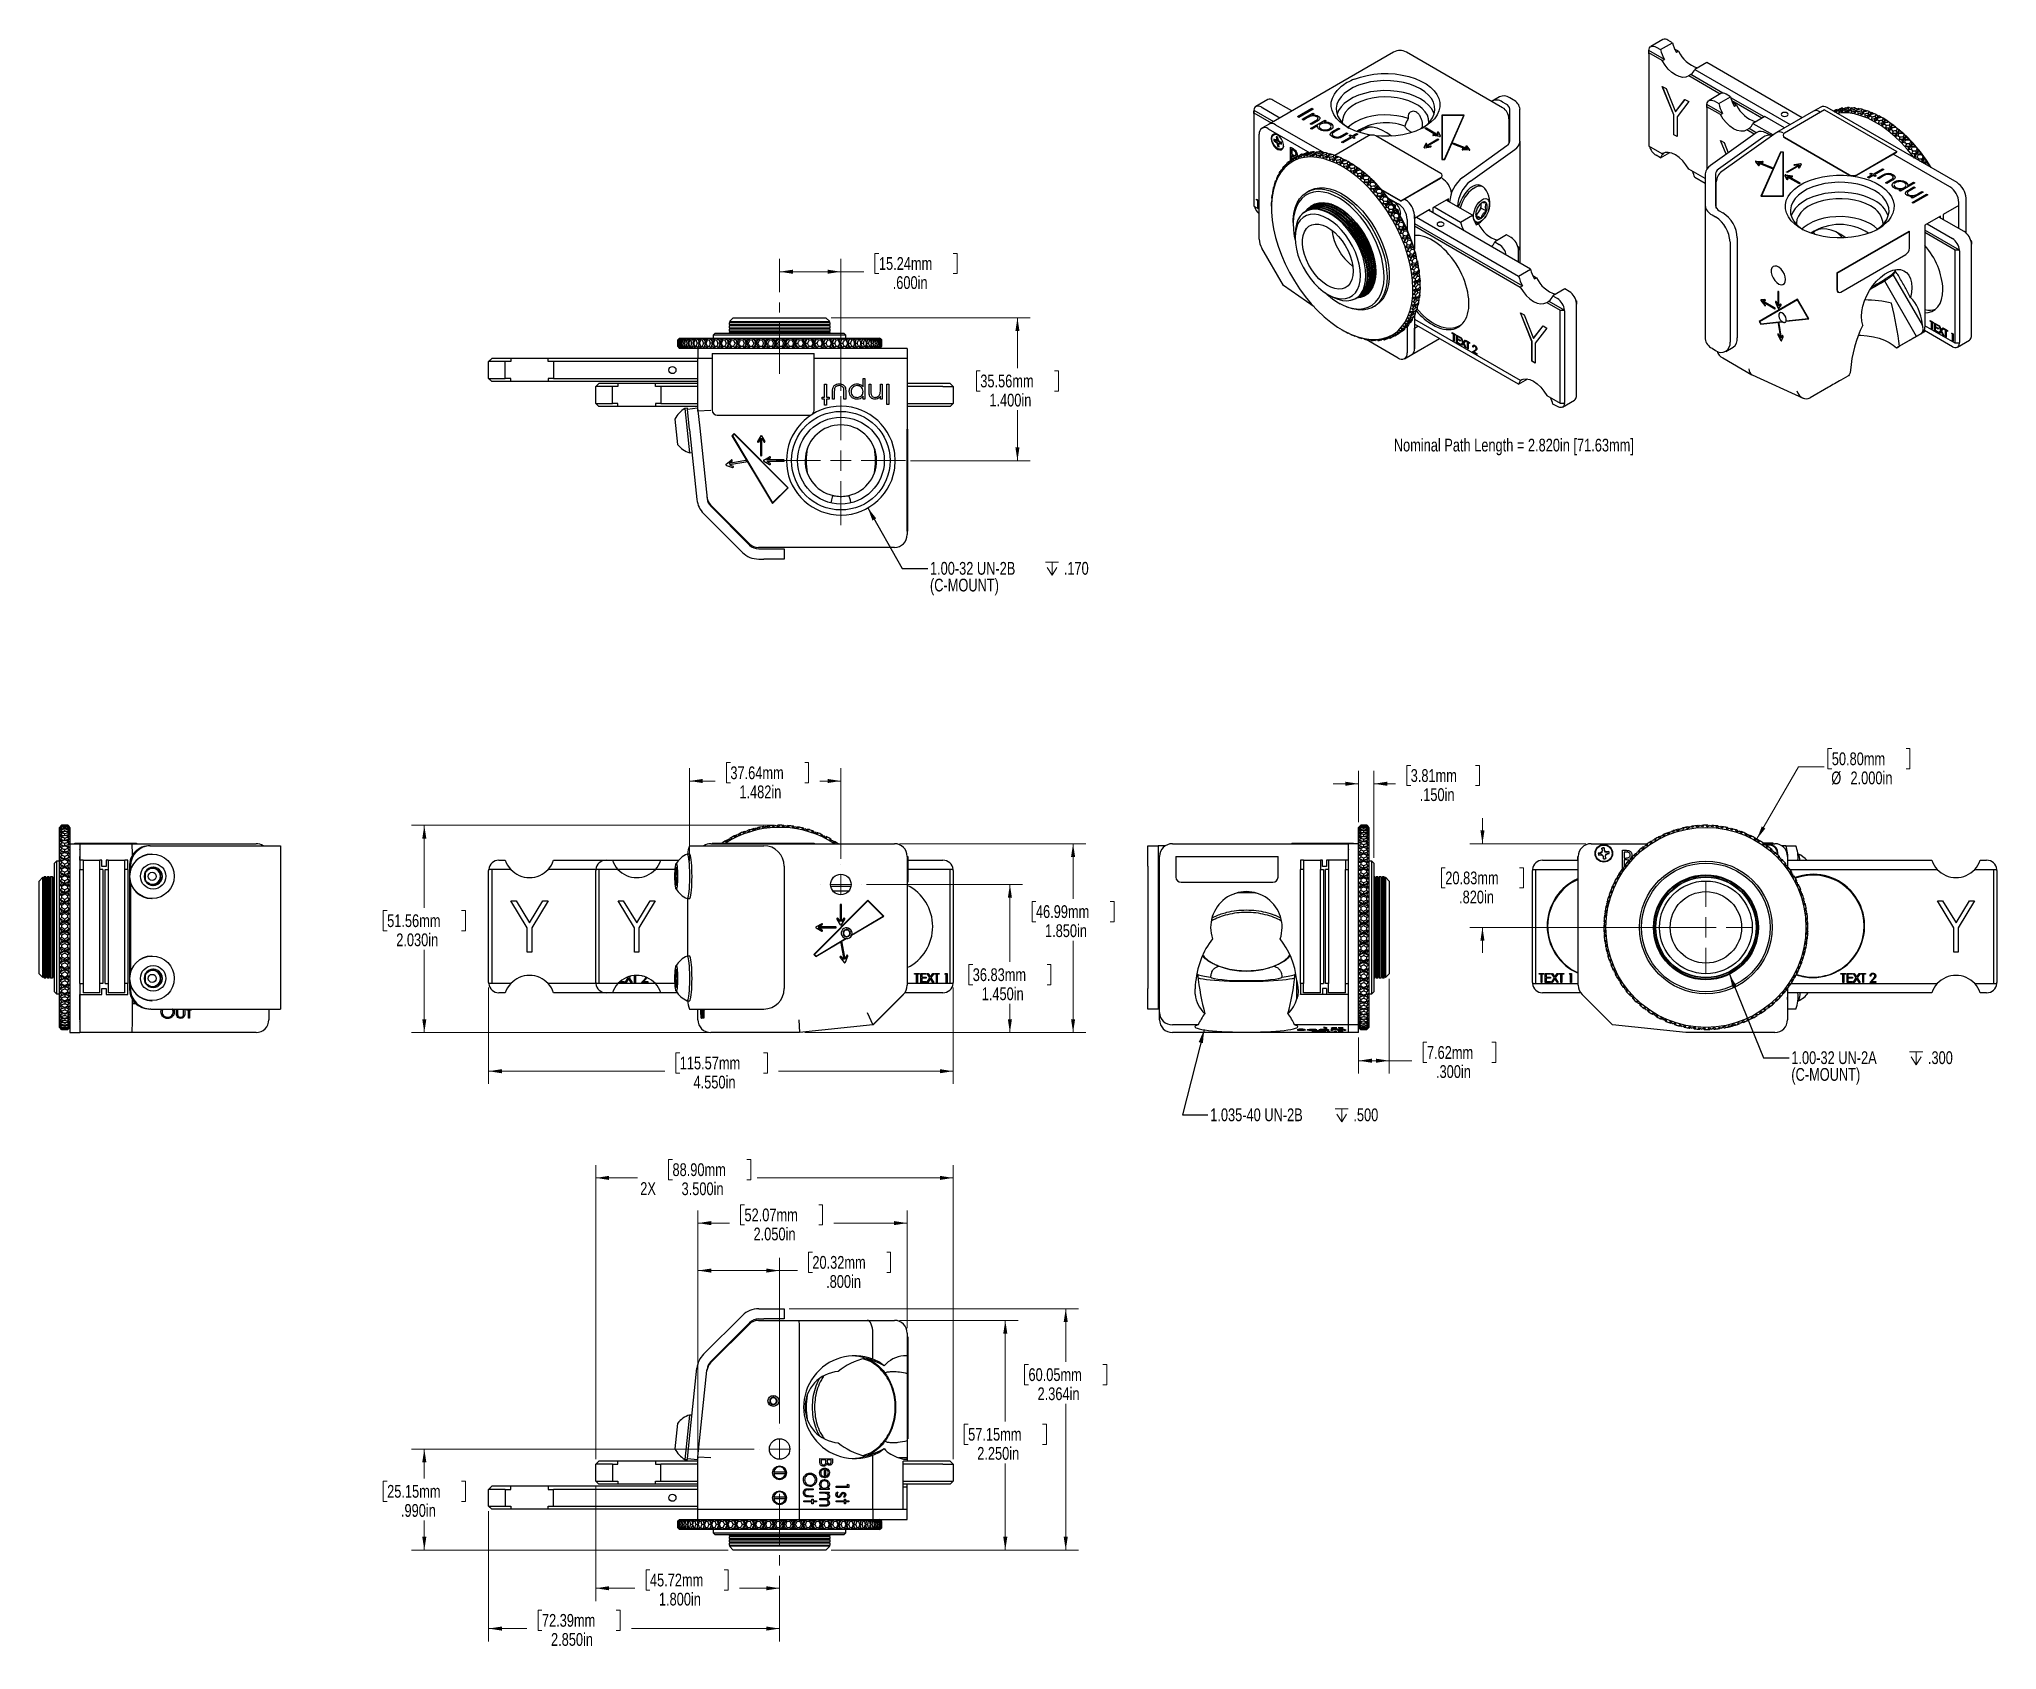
# Model space of a CAD drawing. Header units: inches. Extents: x 2.2 to 21.4, y 0.2 to 16.
import ezdxf

# ---------------------------------------------------------------- set-up
doc = ezdxf.new("R2010")
doc.units = ezdxf.units.IN
doc.header["$MEASUREMENT"] = 0
doc.linetypes.add('CENTERX2', pattern=[0.8, 0.5, -0.1, 0.1, -0.1])
doc.styles.add('SLDTEXTSTYLE0', font='TXT', dxfattribs={"width": 0.75})
doc.dimstyles.new('SLDDIMSTYLE0', dxfattribs={"dimtxt": 0.125, "dimasz": 0.13, "dimexe": 0, "dimexo": 0.0625, "dimgap": 0.03125, "dimtad": 0, "dimtih": 1, "dimtoh": 1, "dimdec": 3, "dimrnd": 1e-09, "dimzin": 12, "dimdsep": 46, "dimtxsty": 'SLDTEXTSTYLE0', "dimsah": 1, "dimcen": 0.09, "dimadec": 0, "dimazin": 3, "dimtfac": 1, "dimtdec": 3, "dimtofl": 0, "dimtmove": 0, "dimatfit": 3, "dimfxl": 1, "dimfrac": 2, "dimtolj": 1, "dimtzin": 12, "dimarcsym": 0})
doc.dimstyles.new('SLDDIMSTYLE1', dxfattribs={"dimtxt": 0.125, "dimasz": 0.13, "dimexe": 0, "dimexo": 0.0625, "dimgap": 0.03125, "dimtad": 0, "dimtih": 1, "dimtoh": 1, "dimdec": 3, "dimrnd": 1e-09, "dimzin": 4, "dimdsep": 46, "dimtxsty": 'SLDTEXTSTYLE0', "dimsah": 1, "dimcen": 0.09, "dimadec": 0, "dimazin": 1, "dimtfac": 1, "dimtdec": 3, "dimtofl": 0, "dimtmove": 0, "dimatfit": 3, "dimfxl": 1, "dimfrac": 2, "dimtolj": 1, "dimtzin": 12, "dimarcsym": 0})
doc.dimstyles.new('SLDDIMSTYLE2', dxfattribs={"dimtxt": 0.125, "dimasz": 0.13, "dimexe": 0, "dimexo": 0.0625, "dimgap": 0.03125, "dimtad": 0, "dimtih": 1, "dimtoh": 1, "dimdec": 3, "dimrnd": 1e-09, "dimzin": 4, "dimdsep": 46, "dimtxsty": 'SLDTEXTSTYLE0', "dimsah": 1, "dimcen": 0.09, "dimadec": 0, "dimazin": 1, "dimtfac": 1, "dimtdec": 3, "dimtmove": 0, "dimatfit": 0, "dimfxl": 1, "dimfrac": 2, "dimtolj": 1, "dimtzin": 12, "dimarcsym": 0})
doc.dimstyles.new('SLDDIMSTYLE3', dxfattribs={"dimtxt": 0.18, "dimasz": 0.13, "dimexe": 0, "dimexo": 0.0625, "dimgap": 0, "dimtad": 0, "dimtih": 1, "dimtoh": 1, "dimdec": 0, "dimrnd": 1e-09, "dimzin": 0, "dimdsep": 46, "dimtxsty": 'Standard', "dimsah": 1, "dimcen": 0.09, "dimadec": 0, "dimazin": 0, "dimtfac": 0.13, "dimtdec": 0, "dimtofl": 0, "dimtmove": 0, "dimatfit": 3, "dimfxl": 1, "dimfrac": 2, "dimtolj": 1, "dimtzin": 0, "dimarcsym": 0})
doc.dimstyles.new('SLDDIMSTYLE4', dxfattribs={"dimtxt": 0.125, "dimasz": 0.13, "dimexe": 0, "dimexo": 0.0625, "dimgap": 0.03125, "dimtad": 0, "dimtih": 1, "dimtoh": 1, "dimdec": 3, "dimrnd": 1e-09, "dimzin": 4, "dimdsep": 46, "dimtxsty": 'SLDTEXTSTYLE0', "dimsah": 1, "dimcen": 0, "dimadec": 0, "dimazin": 1, "dimtfac": 1, "dimtdec": 3, "dimtofl": 0, "dimtmove": 0, "dimatfit": 3, "dimfxl": 1, "dimfrac": 2, "dimtolj": 1, "dimtzin": 12, "dimarcsym": 0})

msp = doc.modelspace()

# ---------------------------------------------------------------- texts
at = {"color": 7, "linetype": 'Continuous', "lineweight": 0, "insert": (15.4967, 12.1082), "char_height": 0.125, "attachment_point": 1, "style": 'SLDTEXTSTYLE0'}
msp.add_mtext('Nominal Path Length = 2.820in [71.63mm]', dxfattribs=at)

# ---------------------------------------------------------------- blocks, each defined once
blk = doc.blocks.new('_D')
at = {"color": 7, "linetype": 'Continuous', "lineweight": 18}
for p, q in [((8.598, 7.971), (8.598, 8.88)), ((8.998, 8.935), (8.96, 8.935)), ((8.96, 8.935), (8.96, 8.737)), ((9.726, 8.935), (9.764, 8.935)), ((9.764, 8.935), (9.764, 8.737)), ((10.08, 7.992), (10.08, 8.88)), ((8.598, 8.755), (8.85, 8.755)), ((8.96, 8.737), (8.998, 8.737)), ((9.764, 8.737), (9.726, 8.737)), ((10.08, 8.755), (9.873, 8.755))]:
    blk.add_line(p, q, dxfattribs=at)
for points in [[(8.598, 8.755), (8.728, 8.735), (8.728, 8.775)], [(10.08, 8.755), (9.95, 8.775), (9.95, 8.735)]]:
    blk.add_solid(points, dxfattribs=at)
at = {"color": 7, "linetype": 'Continuous', "lineweight": 18, "char_height": 0.125, "attachment_point": 1, "style": 'SLDTEXTSTYLE0'}
for s, insert in [('37.64mm', (8.998, 8.898)), ('1.482in', (9.086, 8.711))]:
    blk.add_mtext(s, dxfattribs=dict(at, insert=insert))
blk = doc.blocks.new('_D_1')
at = {"color": 7, "linetype": 'Continuous', "lineweight": 18}
for p, q in [((10.331, 7.741), (11.861, 7.741)), ((11.736, 7.741), (11.736, 6.983)), ((11.372, 6.958), (11.333, 6.958)), ((11.333, 6.958), (11.333, 6.759)), ((12.1, 6.958), (12.138, 6.958)), ((12.138, 6.958), (12.138, 6.759)), ((11.333, 6.759), (11.372, 6.759)), ((12.138, 6.759), (12.1, 6.759)), ((11.736, 6.291), (11.736, 6.572)), ((9.726, 6.291), (11.861, 6.291))]:
    blk.add_line(p, q, dxfattribs=at)
for points in [[(11.736, 7.741), (11.716, 7.611), (11.756, 7.611)], [(11.736, 6.291), (11.756, 6.421), (11.716, 6.421)]]:
    blk.add_solid(points, dxfattribs=at)
at = {"color": 7, "linetype": 'Continuous', "lineweight": 18, "char_height": 0.125, "attachment_point": 1, "style": 'SLDTEXTSTYLE0'}
for s, insert in [('36.83mm', (11.372, 6.92)), ('1.450in', (11.46, 6.733))]:
    blk.add_mtext(s, dxfattribs=dict(at, insert=insert))
blk = doc.blocks.new('_D_2')
at = {"color": 7, "linetype": 'Continuous', "lineweight": 18}
for p, q in [((10.655, 8.141), (12.48, 8.141)), ((12.355, 8.141), (12.355, 7.601)), ((11.991, 7.576), (11.953, 7.576)), ((11.953, 7.576), (11.953, 7.377)), ((12.719, 7.576), (12.757, 7.576)), ((12.757, 7.576), (12.757, 7.377)), ((11.953, 7.377), (11.991, 7.377)), ((12.757, 7.377), (12.719, 7.377)), ((12.355, 6.291), (12.355, 7.19)), ((9.726, 6.291), (12.48, 6.291))]:
    blk.add_line(p, q, dxfattribs=at)
for points in [[(12.355, 8.141), (12.335, 8.011), (12.375, 8.011)], [(12.355, 6.291), (12.375, 6.421), (12.335, 6.421)]]:
    blk.add_solid(points, dxfattribs=at)
at = {"color": 7, "linetype": 'Continuous', "lineweight": 18, "char_height": 0.125, "attachment_point": 1, "style": 'SLDTEXTSTYLE0'}
for s, insert in [('46.99mm', (11.991, 7.538)), ('1.850in', (12.08, 7.351))]:
    blk.add_mtext(s, dxfattribs=dict(at, insert=insert))
blk = doc.blocks.new('_D_3')
at = {"color": 7, "linetype": 'Continuous', "lineweight": 18}
for p, q in [((9.43, 8.321), (5.875, 8.321)), ((6, 8.321), (6, 7.512)), ((5.636, 7.486), (5.598, 7.486)), ((5.598, 7.486), (5.598, 7.288)), ((6.364, 7.486), (6.402, 7.486)), ((6.402, 7.486), (6.402, 7.288)), ((5.598, 7.288), (5.636, 7.288)), ((6.402, 7.288), (6.364, 7.288)), ((6, 6.291), (6, 7.101)), ((9.222, 6.291), (5.875, 6.291))]:
    blk.add_line(p, q, dxfattribs=at)
for points in [[(6, 8.321), (5.98, 8.191), (6.02, 8.191)], [(6, 6.291), (6.02, 6.421), (5.98, 6.421)]]:
    blk.add_solid(points, dxfattribs=at)
at = {"color": 7, "linetype": 'Continuous', "lineweight": 18, "char_height": 0.125, "attachment_point": 1, "style": 'SLDTEXTSTYLE0'}
for s, insert in [('51.56mm', (5.636, 7.449)), ('2.030in', (5.725, 7.262))]:
    blk.add_mtext(s, dxfattribs=dict(at, insert=insert))
blk = doc.blocks.new('_D_4')
at = {"color": 7, "linetype": 'Continuous', "lineweight": 18}
for p, q in [((6.63, 6.731), (6.63, 5.787)), ((11.18, 6.731), (11.18, 5.787)), ((8.502, 6.093), (8.464, 6.093)), ((8.464, 6.093), (8.464, 5.894)), ((9.323, 6.093), (9.361, 6.093)), ((9.361, 6.093), (9.361, 5.894)), ((6.63, 5.912), (8.355, 5.912)), ((8.464, 5.894), (8.502, 5.894)), ((9.361, 5.894), (9.323, 5.894)), ((11.18, 5.912), (9.471, 5.912))]:
    blk.add_line(p, q, dxfattribs=at)
for points in [[(6.63, 5.912), (6.76, 5.892), (6.76, 5.932)], [(11.18, 5.912), (11.05, 5.932), (11.05, 5.892)]]:
    blk.add_solid(points, dxfattribs=at)
at = {"color": 7, "linetype": 'Continuous', "lineweight": 18, "char_height": 0.125, "attachment_point": 1, "style": 'SLDTEXTSTYLE0'}
for s, insert in [('115.57mm', (8.502, 6.055)), ('4.550in', (8.637, 5.868))]:
    blk.add_mtext(s, dxfattribs=dict(at, insert=insert))
blk = doc.blocks.new('SW_CENTERMARKSYMBOL_0')
at = {"color": 0, "linetype": 'Continuous', "lineweight": 0}
for p, q in [((0, 0.2), (0, 0.2005)), ((-0.2, 0), (-0.2005, 0)), ((0, 0), (-0.1, 0)), ((0, 0), (0, 0.1)), ((0, 0), (0, -0.1)), ((0, 0), (0.1, 0)), ((0.2, 0), (0.2005, 0)), ((0, -0.2), (0, -0.2005))]:
    blk.add_line(p, q, dxfattribs=at)
blk = doc.blocks.new('_D_5')
at = {"color": 7, "linetype": 'Continuous', "lineweight": 18}
for p, q in [((15.452, 6.817), (15.452, 5.89)), ((15.152, 6.241), (15.152, 5.89)), ((15.821, 6.195), (15.783, 6.195)), ((15.783, 6.195), (15.783, 5.997)), ((16.457, 6.195), (16.495, 6.195)), ((16.495, 6.195), (16.495, 5.997)), ((15.152, 6.015), (15.452, 6.015)), ((15.452, 6.015), (15.674, 6.015)), ((15.783, 5.997), (15.821, 5.997)), ((16.495, 5.997), (16.457, 5.997))]:
    blk.add_line(p, q, dxfattribs=at)
for points in [[(15.152, 6.015), (15.282, 5.995), (15.282, 6.035)], [(15.452, 6.015), (15.322, 6.035), (15.322, 5.995)]]:
    blk.add_solid(points, dxfattribs=at)
at = {"color": 7, "linetype": 'Continuous', "lineweight": 18, "char_height": 0.125, "attachment_point": 1, "style": 'SLDTEXTSTYLE0'}
for s, insert in [('7.62mm', (15.821, 6.158)), ('.300in', (15.91, 5.971))]:
    blk.add_mtext(s, dxfattribs=dict(at, insert=insert))
blk = doc.blocks.new('_D_6')
at = {"color": 7, "linetype": 'Continuous', "lineweight": 18}
for p, q in [((15.152, 8.351), (15.152, 8.853)), ((15.302, 8.001), (15.302, 8.853)), ((15.662, 8.908), (15.623, 8.908)), ((15.623, 8.908), (15.623, 8.71)), ((16.297, 8.908), (16.335, 8.908)), ((16.335, 8.908), (16.335, 8.71)), ((15.152, 8.728), (14.902, 8.728)), ((15.302, 8.728), (15.514, 8.728)), ((15.623, 8.71), (15.662, 8.71)), ((16.335, 8.71), (16.297, 8.71))]:
    blk.add_line(p, q, dxfattribs=at)
for points in [[(15.152, 8.728), (15.022, 8.748), (15.022, 8.708)], [(15.302, 8.728), (15.432, 8.708), (15.432, 8.748)]]:
    blk.add_solid(points, dxfattribs=at)
at = {"color": 7, "linetype": 'Continuous', "lineweight": 18, "char_height": 0.125, "attachment_point": 1, "style": 'SLDTEXTSTYLE0'}
for s, insert in [('3.81mm', (15.662, 8.871)), ('.150in', (15.75, 8.684))]:
    blk.add_mtext(s, dxfattribs=dict(at, insert=insert))
blk = doc.blocks.new('SW_SYMBOL_HOLE_DEPTH')
at = {"color": 0, "linetype": 'Continuous', "lineweight": 0}
for p, q in [((0, 34.4), (31.5, 34.4)), ((3.9, 21.9), (15.7, 3)), ((15.7, 34.4), (15.7, 3)), ((27.6, 21.9), (15.7, 3))]:
    blk.add_line(p, q, dxfattribs=at)
blk = doc.blocks.new('SW_NOTE_0')
at = {"color": 0, "linetype": 'Continuous', "lineweight": 0, "xscale": 0.0040555664, "yscale": 0.0040555664, "zscale": 0.0040555664}
blk.add_blockref('SW_SYMBOL_HOLE_DEPTH', (1.247, -0.081), dxfattribs=at)
at = {"color": 0, "linetype": 'Continuous', "lineweight": 0, "char_height": 0.125, "attachment_point": 1, "style": 'SLDTEXTSTYLE0'}
for s, insert in [('1.035-40 UN-2B', (0.023, 0.063)), ('.500', (1.425, 0.063))]:
    blk.add_mtext(s, dxfattribs=dict(at, insert=insert))
blk = doc.blocks.new('_D_7')
at = {"color": 7, "linetype": 'Continuous', "lineweight": 18}
for p, q in [((9.48, 13.544), (9.48, 13.869)), ((10.08, 12.576), (10.08, 13.869)), ((10.453, 13.924), (10.414, 13.924)), ((10.414, 13.924), (10.414, 13.725)), ((11.181, 13.924), (11.219, 13.924)), ((11.219, 13.924), (11.219, 13.725)), ((9.48, 13.744), (10.08, 13.744)), ((10.08, 13.744), (10.305, 13.744)), ((10.414, 13.725), (10.453, 13.725)), ((11.219, 13.725), (11.181, 13.725))]:
    blk.add_line(p, q, dxfattribs=at)
for points in [[(9.48, 13.744), (9.61, 13.724), (9.61, 13.764)], [(10.08, 13.744), (9.95, 13.764), (9.95, 13.724)]]:
    blk.add_solid(points, dxfattribs=at)
at = {"color": 7, "linetype": 'Continuous', "lineweight": 18, "char_height": 0.125, "attachment_point": 1, "style": 'SLDTEXTSTYLE0'}
for s, insert in [('15.24mm', (10.453, 13.887)), ('.600in', (10.588, 13.7))]:
    blk.add_mtext(s, dxfattribs=dict(at, insert=insert))
blk = doc.blocks.new('_D_8')
at = {"color": 7, "linetype": 'Continuous', "lineweight": 18}
for p, q in [((9.984, 13.293), (11.935, 13.293)), ((11.81, 13.293), (11.81, 12.799)), ((11.446, 12.773), (11.408, 12.773)), ((11.408, 12.773), (11.408, 12.575)), ((12.174, 12.773), (12.212, 12.773)), ((12.212, 12.773), (12.212, 12.575)), ((11.408, 12.575), (11.446, 12.575)), ((12.212, 12.575), (12.174, 12.575)), ((11.81, 11.893), (11.81, 12.388)), ((10.763, 11.893), (11.935, 11.893))]:
    blk.add_line(p, q, dxfattribs=at)
for points in [[(11.81, 13.293), (11.79, 13.163), (11.83, 13.163)], [(11.81, 11.893), (11.83, 12.023), (11.79, 12.023)]]:
    blk.add_solid(points, dxfattribs=at)
at = {"color": 7, "linetype": 'Continuous', "lineweight": 18, "char_height": 0.125, "attachment_point": 1, "style": 'SLDTEXTSTYLE0'}
for s, insert in [('35.56mm', (11.446, 12.736)), ('1.400in', (11.535, 12.549))]:
    blk.add_mtext(s, dxfattribs=dict(at, insert=insert))
blk = doc.blocks.new('SW_NOTE_1')
at = {"color": 0, "linetype": 'Continuous', "lineweight": 0, "xscale": 0.0040555664, "yscale": 0.0040555664, "zscale": 0.0040555664}
blk.add_blockref('SW_SYMBOL_HOLE_DEPTH', (1.154, -0.079), dxfattribs=at)
at = {"color": 0, "linetype": 'Continuous', "lineweight": 0, "char_height": 0.125, "attachment_point": 1, "style": 'SLDTEXTSTYLE0'}
for s, insert in [('1.00-32 UN-2B', (0.022, 0.064)), ('.170', (1.333, 0.064)), ('(C-MOUNT)', (0.022, -0.1))]:
    blk.add_mtext(s, dxfattribs=dict(at, insert=insert))
blk = doc.blocks.new('SW_CENTERMARKSYMBOL_1')
at = {"color": 0, "linetype": 'Continuous', "lineweight": 0}
for p, q in [((0, 0.2), (0, 0.6331)), ((-0.2, 0), (-0.6331, 0)), ((0, 0), (-0.1, 0)), ((0, 0), (0, 0.1)), ((0, 0), (0, -0.1)), ((0, 0), (0.1, 0)), ((0.2, 0), (0.6331, 0)), ((0, -0.2), (0, -0.6331))]:
    blk.add_line(p, q, dxfattribs=at)
blk = doc.blocks.new('_D_9')
at = {"color": 7, "linetype": 'Continuous', "lineweight": 18}
for p, q in [((9.136, 4.604), (9.098, 4.604)), ((9.098, 4.604), (9.098, 4.406)), ((9.864, 4.604), (9.902, 4.604)), ((9.902, 4.604), (9.902, 4.406)), ((8.68, 2.185), (8.68, 4.549)), ((8.68, 4.424), (8.988, 4.424)), ((10.73, 4.424), (10.012, 4.424)), ((10.73, 3.396), (10.73, 4.549)), ((9.098, 4.406), (9.136, 4.406)), ((9.902, 4.406), (9.864, 4.406))]:
    blk.add_line(p, q, dxfattribs=at)
for points in [[(8.68, 4.424), (8.81, 4.404), (8.81, 4.444)], [(10.73, 4.424), (10.6, 4.444), (10.6, 4.404)]]:
    blk.add_solid(points, dxfattribs=at)
at = {"color": 7, "linetype": 'Continuous', "lineweight": 18, "char_height": 0.125, "attachment_point": 1, "style": 'SLDTEXTSTYLE0'}
for s, insert in [('52.07mm', (9.136, 4.567)), ('2.050in', (9.225, 4.38))]:
    blk.add_mtext(s, dxfattribs=dict(at, insert=insert))
blk = doc.blocks.new('_D_10')
at = {"color": 7, "linetype": 'Continuous', "lineweight": 18}
for p, q in [((8.68, 2.185), (8.68, 4.084)), ((9.48, 2.462), (9.48, 4.084)), ((9.801, 4.139), (9.763, 4.139)), ((9.763, 4.139), (9.763, 3.94)), ((10.529, 4.139), (10.567, 4.139)), ((10.567, 4.139), (10.567, 3.94)), ((8.68, 3.959), (9.48, 3.959)), ((9.48, 3.959), (9.654, 3.959)), ((9.763, 3.94), (9.801, 3.94)), ((10.567, 3.94), (10.529, 3.94))]:
    blk.add_line(p, q, dxfattribs=at)
for points in [[(8.68, 3.959), (8.81, 3.939), (8.81, 3.979)], [(9.48, 3.959), (9.35, 3.979), (9.35, 3.939)]]:
    blk.add_solid(points, dxfattribs=at)
at = {"color": 7, "linetype": 'Continuous', "lineweight": 18, "char_height": 0.125, "attachment_point": 1, "style": 'SLDTEXTSTYLE0'}
for s, insert in [('20.32mm', (9.801, 4.102)), ('.800in', (9.936, 3.915))]:
    blk.add_mtext(s, dxfattribs=dict(at, insert=insert))
blk = doc.blocks.new('_D_11')
at = {"color": 7, "linetype": 'Continuous', "lineweight": 18}
for p, q in [((9.23, 2.211), (5.875, 2.211)), ((6, 2.211), (6, 1.921)), ((5.636, 1.896), (5.598, 1.896)), ((5.598, 1.896), (5.598, 1.698)), ((6.364, 1.896), (6.402, 1.896)), ((6.402, 1.896), (6.402, 1.698)), ((5.598, 1.698), (5.636, 1.698)), ((6.402, 1.698), (6.364, 1.698)), ((6, 1.221), (6, 1.511)), ((8.976, 1.221), (5.875, 1.221))]:
    blk.add_line(p, q, dxfattribs=at)
for points in [[(6, 2.211), (5.98, 2.081), (6.02, 2.081)], [(6, 1.221), (6.02, 1.351), (5.98, 1.351)]]:
    blk.add_solid(points, dxfattribs=at)
at = {"color": 7, "linetype": 'Continuous', "lineweight": 18, "char_height": 0.125, "attachment_point": 1, "style": 'SLDTEXTSTYLE0'}
for s, insert in [('25.15mm', (5.636, 1.859)), ('.990in', (5.771, 1.672))]:
    blk.add_mtext(s, dxfattribs=dict(at, insert=insert))
blk = doc.blocks.new('_D_12')
at = {"color": 7, "linetype": 'Continuous', "lineweight": 18}
for p, q in [((10.655, 3.471), (11.816, 3.471)), ((11.691, 3.471), (11.691, 2.48)), ((11.327, 2.455), (11.289, 2.455)), ((11.289, 2.455), (11.289, 2.256)), ((12.056, 2.455), (12.094, 2.455)), ((12.094, 2.455), (12.094, 2.256)), ((11.289, 2.256), (11.327, 2.256)), ((12.094, 2.256), (12.056, 2.256)), ((11.691, 1.221), (11.691, 2.069)), ((9.984, 1.221), (11.816, 1.221))]:
    blk.add_line(p, q, dxfattribs=at)
for points in [[(11.691, 3.471), (11.671, 3.341), (11.711, 3.341)], [(11.691, 1.221), (11.711, 1.351), (11.671, 1.351)]]:
    blk.add_solid(points, dxfattribs=at)
at = {"color": 7, "linetype": 'Continuous', "lineweight": 18, "char_height": 0.125, "attachment_point": 1, "style": 'SLDTEXTSTYLE0'}
for s, insert in [('57.15mm', (11.327, 2.418)), ('2.250in', (11.416, 2.231))]:
    blk.add_mtext(s, dxfattribs=dict(at, insert=insert))
blk = doc.blocks.new('_D_13')
at = {"color": 7, "linetype": 'Continuous', "lineweight": 18}
for p, q in [((9.575, 3.585), (12.408, 3.585)), ((12.283, 3.585), (12.283, 3.065)), ((11.918, 3.04), (11.88, 3.04)), ((11.88, 3.04), (11.88, 2.841)), ((12.647, 3.04), (12.685, 3.04)), ((12.685, 3.04), (12.685, 2.841)), ((11.88, 2.841), (11.918, 2.841)), ((12.685, 2.841), (12.647, 2.841)), ((12.283, 1.221), (12.283, 2.654)), ((9.984, 1.221), (12.408, 1.221))]:
    blk.add_line(p, q, dxfattribs=at)
for points in [[(12.283, 3.585), (12.263, 3.455), (12.303, 3.455)], [(12.283, 1.221), (12.303, 1.351), (12.263, 1.351)]]:
    blk.add_solid(points, dxfattribs=at)
at = {"color": 7, "linetype": 'Continuous', "lineweight": 18, "char_height": 0.125, "attachment_point": 1, "style": 'SLDTEXTSTYLE0'}
for s, insert in [('60.05mm', (11.918, 3.002)), ('2.364in', (12.007, 2.815))]:
    blk.add_mtext(s, dxfattribs=dict(at, insert=insert))
blk = doc.blocks.new('_D_14')
at = {"color": 7, "linetype": 'Continuous', "lineweight": 18}
for p, q in [((7.68, 2.111), (7.68, 4.992)), ((8.431, 5.047), (8.393, 5.047)), ((8.393, 5.047), (8.393, 4.849)), ((9.159, 5.047), (9.197, 5.047)), ((9.197, 5.047), (9.197, 4.849)), ((11.18, 2.111), (11.18, 4.992)), ((7.68, 4.867), (8.089, 4.867)), ((8.393, 4.849), (8.431, 4.849)), ((9.197, 4.849), (9.159, 4.849)), ((11.18, 4.867), (9.261, 4.867))]:
    blk.add_line(p, q, dxfattribs=at)
for points in [[(7.68, 4.867), (7.81, 4.847), (7.81, 4.887)], [(11.18, 4.867), (11.05, 4.887), (11.05, 4.847)]]:
    blk.add_solid(points, dxfattribs=at)
at = {"color": 7, "linetype": 'Continuous', "lineweight": 18, "char_height": 0.125, "attachment_point": 1, "style": 'SLDTEXTSTYLE0'}
for s, insert in [('88.90mm', (8.431, 5.01)), ('2X', (8.115, 4.825)), ('3.500in', (8.52, 4.823))]:
    blk.add_mtext(s, dxfattribs=dict(at, insert=insert))
blk = doc.blocks.new('_D_15')
at = {"color": 7, "linetype": 'Continuous', "lineweight": 18}
for p, q in [((7.68, 1.846), (7.68, 0.722)), ((8.21, 1.027), (8.172, 1.027)), ((8.172, 1.027), (8.172, 0.829)), ((8.938, 1.027), (8.976, 1.027)), ((8.976, 1.027), (8.976, 0.829)), ((9.48, 0.97), (9.48, 0.722)), ((7.68, 0.847), (8.062, 0.847)), ((8.172, 0.829), (8.21, 0.829)), ((8.976, 0.829), (8.938, 0.829)), ((9.48, 0.847), (9.086, 0.847))]:
    blk.add_line(p, q, dxfattribs=at)
for points in [[(7.68, 0.847), (7.81, 0.827), (7.81, 0.867)], [(9.48, 0.847), (9.35, 0.867), (9.35, 0.827)]]:
    blk.add_solid(points, dxfattribs=at)
at = {"color": 7, "linetype": 'Continuous', "lineweight": 18, "char_height": 0.125, "attachment_point": 1, "style": 'SLDTEXTSTYLE0'}
for s, insert in [('45.72mm', (8.21, 0.99)), ('1.800in', (8.298, 0.803))]:
    blk.add_mtext(s, dxfattribs=dict(at, insert=insert))
blk = doc.blocks.new('_D_16')
at = {"color": 7, "linetype": 'Continuous', "lineweight": 18}
for p, q in [((6.63, 1.601), (6.63, 0.327)), ((9.48, 0.97), (9.48, 0.327)), ((7.152, 0.632), (7.114, 0.632)), ((7.114, 0.632), (7.114, 0.434)), ((7.88, 0.632), (7.918, 0.632)), ((7.918, 0.632), (7.918, 0.434)), ((6.63, 0.452), (7.004, 0.452)), ((7.114, 0.434), (7.152, 0.434)), ((7.918, 0.434), (7.88, 0.434)), ((9.48, 0.452), (8.028, 0.452))]:
    blk.add_line(p, q, dxfattribs=at)
for points in [[(6.63, 0.452), (6.76, 0.432), (6.76, 0.472)], [(9.48, 0.452), (9.35, 0.472), (9.35, 0.432)]]:
    blk.add_solid(points, dxfattribs=at)
at = {"color": 7, "linetype": 'Continuous', "lineweight": 18, "char_height": 0.125, "attachment_point": 1, "style": 'SLDTEXTSTYLE0'}
for s, insert in [('72.39mm', (7.152, 0.595)), ('2.850in', (7.241, 0.408))]:
    blk.add_mtext(s, dxfattribs=dict(at, insert=insert))
blk = doc.blocks.new('SW_CENTERMARKSYMBOL_2')
at = {"color": 0, "linetype": 'Continuous', "lineweight": 0}
for p, q in [((0, 0.2), (0, 0.2005)), ((-0.2, 0), (-0.2005, 0)), ((0, 0), (-0.1, 0)), ((0, 0), (0, 0.1)), ((0, 0), (0, -0.1)), ((0, 0), (0.1, 0)), ((0.2, 0), (0.2005, 0)), ((0, -0.2), (0, -0.2005))]:
    blk.add_line(p, q, dxfattribs=at)
blk = doc.blocks.new('_D_17')
at = {"color": 7, "linetype": 'Continuous', "lineweight": 18}
for p, q in [((19.787, 9.073), (19.749, 9.073)), ((19.749, 9.073), (19.749, 8.874)), ((20.515, 9.073), (20.553, 9.073)), ((20.553, 9.073), (20.553, 8.874)), ((19.054, 8.187), (19.461, 8.893)), ((19.461, 8.893), (19.711, 8.893)), ((19.749, 8.874), (19.787, 8.874)), ((20.553, 8.874), (20.515, 8.874))]:
    blk.add_line(p, q, dxfattribs=at)
blk.add_arc((18.554, 7.321), 1, 52.875, 70.2613, dxfattribs=at)
blk.add_solid([(19.054, 8.187), (19.136, 8.29), (19.101, 8.31)], dxfattribs=at)
at = {"color": 7, "linetype": 'Continuous', "lineweight": 18, "char_height": 0.125, "attachment_point": 1, "style": 'SLDTEXTSTYLE0'}
for s, insert in [('50.80mm', (19.787, 9.035)), ('%%c', (19.782, 8.848)), ('2.000in', (19.97, 8.848))]:
    blk.add_mtext(s, dxfattribs=dict(at, insert=insert))
blk = doc.blocks.new('_D_18')
at = {"color": 7, "linetype": 'Continuous', "lineweight": 18}
for p, q in [((16.365, 8.141), (16.365, 8.391)), ((17.379, 8.141), (16.24, 8.141)), ((16.001, 7.906), (15.963, 7.906)), ((15.963, 7.906), (15.963, 7.707)), ((16.729, 7.906), (16.767, 7.906)), ((16.767, 7.906), (16.767, 7.707)), ((15.963, 7.707), (16.001, 7.707)), ((16.767, 7.707), (16.729, 7.707)), ((18.504, 7.321), (16.24, 7.321)), ((16.365, 7.321), (16.365, 7.071))]:
    blk.add_line(p, q, dxfattribs=at)
for points in [[(16.365, 8.141), (16.385, 8.271), (16.345, 8.271)], [(16.365, 7.321), (16.345, 7.191), (16.385, 7.191)]]:
    blk.add_solid(points, dxfattribs=at)
at = {"color": 7, "linetype": 'Continuous', "lineweight": 18, "char_height": 0.125, "attachment_point": 1, "style": 'SLDTEXTSTYLE0'}
for s, insert in [('20.83mm', (16.001, 7.868)), ('.820in', (16.136, 7.681))]:
    blk.add_mtext(s, dxfattribs=dict(at, insert=insert))
blk = doc.blocks.new('SW_NOTE_2')
at = {"color": 0, "linetype": 'Continuous', "lineweight": 0, "xscale": 0.0040555664, "yscale": 0.0040555664, "zscale": 0.0040555664}
blk.add_blockref('SW_SYMBOL_HOLE_DEPTH', (1.18, -0.081), dxfattribs=at)
at = {"color": 0, "linetype": 'Continuous', "lineweight": 0, "char_height": 0.125, "attachment_point": 1, "style": 'SLDTEXTSTYLE0'}
for s, insert in [('1.00-32 UN-2A', (0.021, 0.063)), ('.300', (1.359, 0.063)), ('(C-MOUNT)', (0.021, -0.101))]:
    blk.add_mtext(s, dxfattribs=dict(at, insert=insert))
blk = doc.blocks.new('SW_CENTERMARKSYMBOL_3')
at = {"color": 0, "linetype": 'Continuous', "lineweight": 0}
for p, q in [((0, 0.2), (0, 0.45)), ((-0.2, 0), (-0.45, 0)), ((0, 0), (-0.1, 0)), ((0, 0), (0, 0.1)), ((0, 0), (0, -0.1)), ((0, 0), (0.1, 0)), ((0.2, 0), (0.45, 0)), ((0, -0.2), (0, -0.45))]:
    blk.add_line(p, q, dxfattribs=at)

# ---------------------------------------------------------------- dimensions: what is measured, and where the dimension line sits
at = {"color": 7, "linetype": 'Continuous', "lineweight": 18}
for base, p1, p2, dimstyle, picture, middle in [((10.0802, 13.7438), (9.4802, 13.4938), (10.0802, 12.5263), 'SLDDIMSTYLE1', '_D_7', (10.8166, 13.7438)), ((10.0802, 8.7552), (8.5985, 7.9211), (10.0802, 7.9416), 'SLDDIMSTYLE0', '_D', (9.3617, 8.7552)), ((15.1524, 8.7282), (15.3024, 7.9511), (15.1524, 8.3011), 'SLDDIMSTYLE2', '_D_6', (15.9794, 8.7282)), ((11.1802, 5.9125), (6.6302, 6.7806), (11.1802, 6.7806), 'SLDDIMSTYLE1', '_D_4', (8.9126, 5.9125)), ((15.4524, 6.015), (15.1524, 6.2911), (15.4524, 6.8671), 'SLDDIMSTYLE1', '_D_5', (16.1393, 6.015)), ((10.7302, 4.424), (8.6802, 2.1351), (10.7302, 3.3461), 'SLDDIMSTYLE1', '_D_9', (9.4999, 4.424)), ((8.6802, 3.9589), (9.4802, 2.4116), (8.6802, 2.1351), 'SLDDIMSTYLE1', '_D_10', (10.1653, 3.9589)), ((7.6802, 0.8474), (9.4802, 1.0205), (7.6802, 1.8961), 'SLDDIMSTYLE1', '_D_15', (8.5737, 0.8474)), ((9.4802, 0.452), (6.6302, 1.6511), (9.4802, 1.0205), 'SLDDIMSTYLE1', '_D_16', (7.5161, 0.452))]:
    dim = msp.add_linear_dim(base=base, p1=p1, p2=p2, dimstyle=dimstyle, dxfattribs=at)
    dim.commit()
    dim.dimension.update_dxf_attribs({"geometry": picture, "text_midpoint": middle, "dimtype": 160})
for base, p1, p2, dimstyle, picture, middle in [((11.8101, 11.8932), (9.9342, 13.2932), (10.7133, 11.8932), 'SLDDIMSTYLE1', '_D_8', (11.8101, 12.5932)), ((6.0002, 8.3211), (9.2724, 6.2911), (9.4802, 8.3211), 'SLDDIMSTYLE1', '_D_3', (6.0002, 7.3061)), ((16.3648, 7.3211), (17.4288, 8.1411), (18.5538, 7.3211), 'SLDDIMSTYLE2', '_D_18', (16.3648, 7.7255)), ((12.3548, 8.1411), (9.6762, 6.2911), (10.6052, 8.1411), 'SLDDIMSTYLE1', '_D_2', (12.3548, 7.3956)), ((11.7356, 7.7411), (9.6762, 6.2911), (10.2807, 7.7411), 'SLDDIMSTYLE1', '_D_1', (11.7356, 6.7777)), ((12.2825, 3.5853), (9.9342, 1.2211), (9.5252, 3.5853), 'SLDDIMSTYLE0', '_D_13', (12.2825, 2.8596)), ((11.6915, 3.4711), (9.9342, 1.2211), (10.6052, 3.4711), 'SLDDIMSTYLE1', '_D_12', (11.6915, 2.2749)), ((6.0002, 1.2211), (9.2797, 2.2111), (9.0262, 1.2211), 'SLDDIMSTYLE1', '_D_11', (6.0002, 1.7161))]:
    dim = msp.add_linear_dim(base=base, p1=p1, p2=p2, angle=90, dimstyle=dimstyle, dxfattribs=at)
    dim.commit()
    dim.dimension.update_dxf_attribs({"geometry": picture, "text_midpoint": middle, "dimtype": 160})
dim = msp.add_diameter_dim_2p(p1=(18.0538, 6.4551), p2=(19.0538, 8.1872), dimstyle='SLDDIMSTYLE4', dxfattribs=at)
dim.commit()
dim.dimension.update_dxf_attribs({"geometry": '_D_17', "text_midpoint": (20.1513, 8.8927), "dimtype": 163})
dim = msp.add_linear_dim(base=(7.6802, 4.8671), p1=(11.1802, 2.0611), p2=(7.6802, 2.0611), text='2X <>', dimstyle='SLDDIMSTYLE1', dxfattribs=at)
dim.commit()
dim.dimension.update_dxf_attribs({"geometry": '_D_14', "text_midpoint": (8.6751, 4.8671), "dimtype": 160})

# ---------------------------------------------------------------- linework, layer by layer
at = {"color": 7, "linetype": 'Continuous', "lineweight": 25}
for p, q in [((18.1318, 16.0175), (18.0151, 15.9502)), ((18.0651, 15.9452), (18.1098, 15.9195)), ((18.1098, 15.9195), (18.2264, 15.9868)), ((18.2264, 15.9868), (18.1818, 16.0126)), ((18.2855, 15.9037), (18.2475, 15.9257)), ((15.4949, 15.8947), (14.2751, 15.1906)), ((16.5623, 15.3507), (15.6199, 15.8947)), ((17.9944, 15.8799), (17.9944, 15.9044)), ((17.9944, 15.8799), (17.9944, 14.9834)), ((18.1476, 15.8241), (17.9947, 15.9124)), ((17.9949, 15.8878), (17.9947, 15.9124)), ((18.1264, 15.8119), (17.9949, 15.8878)), ((18.1264, 15.8119), (18.1476, 15.8241)), ((18.2855, 15.9037), (18.2643, 15.8915)), ((18.5614, 15.7934), (18.4447, 15.7261)), ((18.4447, 15.7261), (19.3808, 15.1857)), ((19.4975, 15.253), (18.5614, 15.7934)), ((18.1268, 15.5593), (18.1632, 15.5383)), ((18.2402, 15.2797), (18.1268, 15.5593)), ((18.2409, 15.2801), (18.128, 15.5587)), ((18.1632, 15.5383), (18.2561, 15.3093)), ((18.4069, 15.6745), (18.3856, 15.6622)), ((18.6934, 15.4845), (18.3856, 15.6622)), ((18.7202, 15.4936), (18.4069, 15.6745)), ((14.2629, 15.4301), (14.1462, 15.3628)), ((14.1962, 15.3578), (14.3805, 15.2514)), ((14.4972, 15.3188), (14.3129, 15.4252)), ((14.5538, 15.2637), (14.6952, 15.3453)), ((14.5552, 15.2628), (14.6952, 15.3437)), ((14.6952, 15.3453), (14.7079, 15.338)), ((14.6952, 15.3437), (14.6952, 15.3453)), ((14.6952, 15.3437), (14.7065, 15.3372)), ((16.5317, 15.4573), (16.461, 15.4164)), ((16.5962, 15.3862), (16.561, 15.4065)), ((16.6669, 15.427), (16.6317, 15.4474)), ((18.2561, 15.3093), (18.3489, 15.4311)), ((18.2568, 15.3097), (18.3491, 15.431)), ((18.3852, 15.4102), (18.2719, 15.2614)), ((18.3489, 15.4311), (18.3852, 15.4102)), ((18.5636, 15.3513), (18.5636, 15.3758)), ((18.5636, 15.3513), (18.5636, 14.7509)), ((18.7168, 15.2955), (18.564, 15.3837)), ((18.5641, 15.3592), (18.564, 15.3837)), ((18.6956, 15.2832), (18.5641, 15.3592)), ((18.701, 15.4889), (18.5843, 15.4216)), ((18.6343, 15.4166), (18.679, 15.3908)), ((18.679, 15.3908), (18.7956, 15.4582)), ((18.7956, 15.4582), (18.751, 15.484)), ((19.1235, 15.2607), (18.7982, 15.4485)), ((19.1023, 15.2485), (18.8081, 15.4184)), ((18.8547, 15.3751), (18.8167, 15.3971)), ((18.8547, 15.3751), (18.8335, 15.3628)), ((19.6785, 15.3575), (19.6077, 15.3167)), ((21.0137, 14.6166), (19.7409, 15.3513)), ((19.8954, 15.347), (19.9137, 15.3415)), ((19.919, 15.3489), (19.9125, 15.3398)), ((19.9301, 15.3469), (19.919, 15.3489)), ((19.9557, 15.3518), (19.9761, 15.3447)), ((19.9804, 15.3505), (19.9711, 15.338)), ((19.9957, 15.3465), (19.9804, 15.3505)), ((20.0191, 15.3478), (20.039, 15.3399)), ((20.0447, 15.3433), (20.0247, 15.3178)), ((20.039, 15.3399), (20.0447, 15.3433)), ((20.0635, 15.337), (20.0447, 15.3433)), ((14.1255, 15.2925), (14.1255, 15.317)), ((14.1255, 15.2925), (14.1255, 14.3959)), ((14.1258, 15.325), (14.3169, 15.2147)), ((14.1258, 15.325), (14.126, 15.3004)), ((14.126, 15.3004), (14.2957, 15.2024)), ((14.2751, 15.1906), (14.2044, 15.1497)), ((14.3376, 15.1844), (14.8106, 14.9113)), ((14.5665, 15.2563), (14.5538, 15.2637)), ((14.7079, 15.338), (14.5665, 15.2563)), ((14.5991, 15.2375), (14.7025, 15.2971)), ((14.6118, 15.2302), (14.5991, 15.2375)), ((14.6006, 15.2367), (14.7025, 15.2955)), ((14.6492, 15.2517), (14.6118, 15.2302)), ((14.6771, 15.1925), (14.7257, 15.2205)), ((14.6898, 15.1852), (14.6771, 15.1925)), ((14.6785, 15.1917), (14.7257, 15.2189)), ((14.6807, 15.1464), (14.8222, 15.2281)), ((14.6821, 15.1456), (14.8222, 15.2264)), ((14.7426, 15.2156), (14.6898, 15.1852)), ((14.7502, 15.1719), (14.6934, 15.1391)), ((14.7152, 15.2898), (14.6965, 15.2791)), ((14.6965, 15.2774), (14.6965, 15.2791)), ((14.7025, 15.2971), (14.7152, 15.2898)), ((14.7025, 15.2955), (14.7025, 15.2971)), ((14.7025, 15.2955), (14.7138, 15.289)), ((14.7477, 15.2334), (14.7477, 15.235)), ((14.7502, 15.1703), (14.7502, 15.1719)), ((14.7563, 15.2665), (14.7563, 15.2682)), ((14.8348, 15.2207), (14.8157, 15.2097)), ((14.8157, 15.2081), (14.8157, 15.2097)), ((14.8222, 15.2281), (14.8348, 15.2207)), ((14.8222, 15.2264), (14.8222, 15.2281)), ((14.8222, 15.2264), (14.8334, 15.2199)), ((14.8784, 15.196), (14.8784, 15.1977)), ((14.9051, 15.1232), (14.9545, 15.1517)), ((14.9051, 15.1215), (14.9545, 15.15)), ((14.9545, 15.1517), (14.9672, 15.1443)), ((14.9545, 15.15), (14.9545, 15.1517)), ((14.9545, 15.15), (14.9658, 15.1435)), ((15.7541, 15.1421), (15.7779, 15.1639)), ((15.7847, 15.1573), (15.7779, 15.1639)), ((15.8169, 15.1525), (15.9328, 15.0856)), ((15.8169, 15.1509), (15.9328, 15.084)), ((15.9675, 15.2763), (15.9675, 14.8434)), ((16.1875, 15.2763), (15.9675, 15.2763)), ((16.1868, 15.2747), (15.9675, 15.2747)), ((15.9715, 15.274), (15.9715, 14.8457)), ((16.1823, 15.274), (15.9715, 15.274)), ((15.9944, 14.8457), (16.1823, 15.274)), ((15.9944, 14.8441), (16.1823, 15.2724)), ((15.9975, 14.8434), (16.1875, 15.2763)), ((16.1823, 15.2724), (16.1823, 15.274)), ((16.6248, 15.2424), (16.6248, 14.9989)), ((16.6328, 15.0244), (16.6328, 15.3352)), ((16.7328, 15.0244), (16.7328, 15.3352)), ((18.2409, 15.2801), (18.2402, 15.2797)), ((18.2402, 15.0856), (18.2402, 15.2797)), ((18.2409, 15.086), (18.2409, 15.2801)), ((18.2568, 15.3097), (18.2561, 15.3093)), ((18.2719, 15.2614), (18.2719, 15.0673)), ((18.6956, 15.2832), (18.7168, 15.2955)), ((19.1306, 15.2648), (19.0139, 15.1975)), ((19.0139, 15.1975), (19.2114, 15.0835)), ((19.3243, 15.153), (19.1306, 15.2648)), ((19.6077, 15.3167), (19.2456, 15.1077)), ((19.7162, 15.3289), (19.3237, 15.1023)), ((19.6773, 15.3064), (19.6702, 15.3105)), ((19.7162, 15.3289), (20.4233, 14.9207)), ((19.807, 15.3197), (19.8065, 15.3188)), ((19.8136, 15.3094), (19.8162, 15.3122)), ((19.8162, 15.3122), (19.8351, 15.3129)), ((19.8221, 15.3045), (19.8162, 15.3122)), ((19.8373, 15.3169), (19.8262, 15.3237)), ((19.839, 15.32), (19.8285, 15.3008)), ((19.8387, 15.3334), (19.8511, 15.3304)), ((19.8851, 15.3002), (19.8388, 15.2949)), ((19.8534, 15.3225), (19.8545, 15.3048)), ((19.8545, 15.3048), (19.8741, 15.3226)), ((19.861, 15.3386), (19.8574, 15.3334)), ((19.8675, 15.338), (19.861, 15.3386)), ((19.8741, 15.3226), (19.8961, 15.3232)), ((19.8851, 15.3059), (19.8741, 15.3226)), ((19.8977, 15.3256), (19.8835, 15.3358)), ((19.8985, 15.3269), (19.8851, 15.3059)), ((19.9138, 15.3273), (19.9143, 15.3086)), ((19.9143, 15.3086), (19.9355, 15.3241)), ((19.9355, 15.3241), (19.9611, 15.3249)), ((19.9465, 15.3052), (19.9355, 15.3241)), ((19.9612, 15.325), (19.9444, 15.3392)), ((19.9612, 15.325), (19.9465, 15.3052)), ((19.9772, 15.3232), (19.9771, 15.3037)), ((19.9771, 15.3037), (19.9998, 15.3169)), ((19.9998, 15.3169), (20.0247, 15.3178)), ((20.0105, 15.2958), (19.9998, 15.3169)), ((20.0247, 15.3178), (20.0082, 15.3337)), ((20.0247, 15.3178), (20.0105, 15.2958)), ((20.0265, 15.3144), (20.0105, 15.2958)), ((20.039, 15.3399), (20.0247, 15.3178)), ((20.0247, 15.3178), (20.0358, 15.3288)), ((20.043, 15.3104), (20.0423, 15.2903)), ((20.0423, 15.2903), (20.0662, 15.301)), ((20.0662, 15.301), (20.0903, 15.3022)), ((20.0765, 15.2779), (20.0662, 15.301)), ((20.0903, 15.3022), (20.0744, 15.3195)), ((20.0903, 15.3022), (20.0765, 15.2779)), ((20.0938, 15.2951), (20.0765, 15.2779)), ((20.0849, 15.335), (20.1041, 15.3265)), ((20.1112, 15.3274), (20.0903, 15.3022)), ((20.1041, 15.3265), (20.0903, 15.3022)), ((20.0903, 15.3022), (20.1028, 15.311)), ((20.1041, 15.3265), (20.1112, 15.3274)), ((20.1107, 15.289), (20.1091, 15.2683)), ((20.1091, 15.2683), (20.1343, 15.2765)), ((20.133, 15.3184), (20.1112, 15.3274)), ((20.1343, 15.2765), (20.1574, 15.2781)), ((20.1439, 15.2516), (20.1343, 15.2765)), ((20.1574, 15.2781), (20.1424, 15.2967)), ((20.1574, 15.2781), (20.1439, 15.2516)), ((20.1625, 15.2673), (20.1439, 15.2516)), ((20.1526, 15.3137), (20.1709, 15.3046)), ((20.1709, 15.3046), (20.1574, 15.2781)), ((20.1793, 15.3029), (20.1574, 15.2781)), ((20.1574, 15.2781), (20.1713, 15.2846)), ((20.1709, 15.3046), (20.1793, 15.3029)), ((20.1796, 15.2591), (20.1771, 15.2381)), ((20.1771, 15.2381), (20.2033, 15.2438)), ((20.2036, 15.2911), (20.1793, 15.3029)), ((20.2033, 15.2438), (20.2255, 15.2458)), ((20.2121, 15.2171), (20.2033, 15.2438)), ((20.2255, 15.2458), (20.2114, 15.2655)), ((20.2255, 15.2458), (20.2121, 15.2171)), ((20.2318, 15.2313), (20.2121, 15.2171)), ((20.2215, 15.2839), (20.2389, 15.2744)), ((20.2389, 15.2744), (20.2255, 15.2458)), ((20.2483, 15.2701), (20.2255, 15.2458)), ((20.2255, 15.2458), (20.2405, 15.25)), ((20.2389, 15.2744), (20.2483, 15.2701)), ((20.249, 15.2211), (20.2455, 15.1998)), ((20.2455, 15.1998), (20.2938, 15.2056)), ((20.2455, 15.1998), (20.2725, 15.203)), ((20.2746, 15.2554), (20.2483, 15.2701)), ((20.2725, 15.203), (20.2938, 15.2056)), ((20.2804, 15.1749), (20.2725, 15.203)), ((20.2891, 15.2472), (20.2749, 15.2554)), ((20.2938, 15.2056), (20.2804, 15.1749)), ((20.3011, 15.1874), (20.2804, 15.1749)), ((20.2938, 15.2056), (20.2807, 15.2263)), ((20.2908, 15.246), (20.3073, 15.2362)), ((20.3073, 15.2362), (20.2938, 15.2056)), ((20.3176, 15.2293), (20.2938, 15.2056)), ((20.2938, 15.2056), (20.3455, 15.2117)), ((20.2938, 15.2056), (20.3099, 15.2074)), ((20.3073, 15.2362), (20.3176, 15.2293)), ((20.3182, 15.1754), (20.3137, 15.154)), ((20.3137, 15.154), (20.3618, 15.1579)), ((20.3137, 15.154), (20.3414, 15.1546)), ((20.3455, 15.2117), (20.3176, 15.2293)), ((20.3414, 15.1546), (20.3618, 15.1579)), ((20.3481, 15.1253), (20.3414, 15.1546)), ((20.3441, 15.2115), (20.3455, 15.2117)), ((20.3618, 15.1579), (20.3481, 15.1253)), ((20.3618, 15.1579), (20.3499, 15.1793)), ((20.36, 15.2003), (20.3755, 15.1905)), ((20.3755, 15.1905), (20.3618, 15.1579)), ((20.3864, 15.1809), (20.3618, 15.1579)), ((20.3618, 15.1579), (20.4131, 15.162)), ((20.3618, 15.1579), (20.3787, 15.1574)), ((20.3755, 15.1905), (20.3864, 15.1809)), ((20.4131, 15.162), (20.3864, 15.1809)), ((20.4127, 15.1601), (20.4131, 15.162)), ((14.1785, 14.0615), (14.1785, 15.0925)), ((14.2669, 15.1435), (14.6753, 14.9078)), ((14.3359, 15.0354), (14.3212, 15.0412)), ((14.3282, 15.0245), (14.3236, 15.0224)), ((14.3236, 15.0224), (14.3383, 15.0166)), ((14.3585, 15.0302), (14.3282, 15.0245)), ((14.3456, 15.0367), (14.3359, 15.0354)), ((14.3585, 15.0302), (14.3383, 15.0166)), ((14.3383, 15.0166), (14.3494, 15.0072)), ((14.3482, 15.048), (14.3456, 15.0367)), ((14.363, 15.0443), (14.3456, 15.0367)), ((14.3459, 15.0663), (14.3482, 15.048)), ((14.3617, 15.0545), (14.3482, 15.048)), ((14.375, 15.0226), (14.3494, 15.0072)), ((14.3494, 15.0072), (14.3554, 14.9925)), ((14.3772, 15.0039), (14.3554, 14.9925)), ((14.3554, 14.9925), (14.3577, 14.9742)), ((14.3616, 14.9774), (14.3577, 14.9742)), ((14.3633, 15.0421), (14.361, 15.0604)), ((14.3616, 14.9774), (14.3772, 15.0039)), ((14.3693, 15.0274), (14.3633, 15.0421)), ((14.3804, 15.018), (14.3693, 15.0274)), ((14.3705, 14.9866), (14.3731, 14.9979)), ((14.3728, 14.9683), (14.3705, 14.9866)), ((14.3933, 15.0129), (14.3731, 14.9979)), ((14.3731, 14.9979), (14.3828, 14.9992)), ((14.3772, 15.0039), (14.3798, 15.0179)), ((14.3951, 15.0122), (14.3804, 15.018)), ((14.396, 15.0086), (14.3828, 14.9992)), ((14.3828, 14.9992), (14.3975, 14.9934)), ((14.485, 14.9646), (14.5098, 14.9502)), ((14.485, 14.8321), (14.485, 14.9646)), ((14.4885, 14.8344), (14.4885, 14.9625)), ((14.6934, 15.1391), (14.6807, 15.1464)), ((14.7842, 15.1416), (14.7842, 15.1432)), ((14.8667, 15.1412), (14.8667, 15.1428)), ((14.9085, 15.0698), (14.9085, 15.0715)), ((15.2498, 15.0742), (14.9188, 14.8831)), ((14.9672, 15.1443), (14.9193, 15.1167)), ((14.9591, 15.063), (14.9591, 15.0646)), ((14.9853, 15.0145), (15.076, 15.0669)), ((14.998, 15.0072), (14.9853, 15.0145)), ((14.9864, 15.0779), (15.0343, 15.1056)), ((14.9864, 15.0763), (15.0343, 15.104)), ((14.9867, 15.0137), (15.076, 15.0652)), ((15.047, 15.0983), (14.9967, 15.0692)), ((15.0887, 15.0596), (14.998, 15.0072)), ((15.0343, 15.1056), (15.047, 15.0983)), ((15.0343, 15.104), (15.0343, 15.1056)), ((15.0343, 15.104), (15.0456, 15.0975)), ((15.0579, 15.0773), (15.0706, 15.0847)), ((15.076, 15.0669), (15.0579, 15.0773)), ((15.0593, 15.0765), (15.0706, 15.083)), ((15.0706, 15.0847), (15.0887, 15.0742)), ((15.0706, 15.083), (15.0706, 15.0847)), ((15.0706, 15.083), (15.0887, 15.0726)), ((15.076, 15.0652), (15.076, 15.0669)), ((15.0887, 15.0742), (15.1304, 15.0983)), ((15.0887, 15.0726), (15.1304, 15.0966)), ((15.0887, 15.0726), (15.0887, 15.0742)), ((15.1068, 15.0491), (15.0887, 15.0596)), ((15.1431, 15.091), (15.1014, 15.0669)), ((15.1014, 15.0669), (15.1195, 15.0564)), ((15.1014, 15.0652), (15.1014, 15.0669)), ((15.1014, 15.0652), (15.1181, 15.0556)), ((15.1195, 15.0564), (15.1068, 15.0491)), ((15.1304, 15.0983), (15.1431, 15.091)), ((15.1304, 15.0966), (15.1304, 15.0983)), ((15.1304, 15.0966), (15.1417, 15.0901)), ((15.9569, 14.7068), (15.3205, 15.0742)), ((15.793, 14.9626), (15.8093, 14.998)), ((15.793, 14.9611), (15.8093, 14.9963)), ((15.7991, 14.9591), (15.8603, 14.9686)), ((15.807, 15.1468), (15.9229, 15.0799)), ((15.9286, 15.0415), (15.8074, 14.9716)), ((15.9286, 15.0399), (15.8074, 14.9699)), ((15.8074, 14.9716), (15.819, 14.9965)), ((15.8074, 14.9699), (15.8074, 14.9716)), ((15.9357, 15.0374), (15.8145, 14.9675)), ((15.8145, 14.9675), (15.8577, 14.9741)), ((15.8145, 14.9658), (15.8577, 14.9725)), ((15.8145, 14.9658), (15.8145, 14.9675)), ((15.9445, 15.0682), (15.8833, 15.0777)), ((15.9229, 15.0799), (15.8869, 15.0855)), ((15.9229, 15.0783), (15.8869, 15.0838)), ((15.9229, 15.0783), (15.9229, 15.0799)), ((15.9328, 15.0856), (15.9231, 15.1064)), ((15.9328, 15.084), (15.9328, 15.0856)), ((15.953, 15.0732), (15.9366, 15.1085)), ((15.953, 15.0715), (15.9366, 15.1068)), ((15.9531, 15.0713), (15.953, 15.0715)), ((16.0758, 14.9974), (16.2101, 14.9432)), ((16.0838, 15.004), (16.2181, 14.9498)), ((16.0838, 15.0024), (16.2181, 14.9481)), ((16.169, 14.6682), (16.605, 14.979)), ((16.2181, 14.9498), (16.2024, 14.9692)), ((16.2418, 14.9395), (16.215, 14.9727)), ((16.2418, 14.9379), (16.215, 14.971)), ((16.7328, 15.0244), (16.7328, 13.8281)), ((18.1264, 14.899), (17.9949, 14.9749)), ((18.2409, 15.086), (18.2402, 15.0856)), ((18.2719, 15.0673), (18.2402, 15.0856)), ((18.2719, 15.0681), (18.2409, 15.086)), ((19.0339, 15.0956), (18.5979, 14.7848)), ((19.1116, 15.0593), (18.6757, 14.7485)), ((18.6961, 15.0307), (18.7324, 15.0097)), ((18.7514, 14.8942), (18.6961, 15.0307)), ((18.7521, 14.8947), (18.6972, 15.03)), ((19.2419, 15.1053), (18.7083, 14.7248)), ((18.7324, 15.0097), (18.773, 14.9096)), ((18.9761, 15.1458), (18.9549, 15.1336)), ((19.028, 15.0914), (18.9549, 15.1336)), ((19.0477, 15.1045), (18.9761, 15.1458)), ((19.1963, 15.0771), (19.1186, 15.1135)), ((19.3091, 15.0819), (19.3091, 15.0778)), ((19.3237, 15.0615), (19.9601, 14.6941)), ((19.3237, 15.0574), (19.9601, 14.69)), ((20.3697, 15.1361), (20.3481, 15.1253)), ((20.3866, 15.1223), (20.381, 15.1009)), ((20.381, 15.1009), (20.4287, 15.1031)), ((20.381, 15.1009), (20.4091, 15.0991)), ((20.4091, 15.0991), (20.4287, 15.1031)), ((20.4145, 15.0687), (20.4091, 15.0991)), ((20.4287, 15.1031), (20.4145, 15.0687)), ((20.4371, 15.0778), (20.4145, 15.0687)), ((20.4287, 15.1031), (20.4181, 15.1251)), ((20.4284, 15.1472), (20.4428, 15.1375)), ((20.4428, 15.1375), (20.4287, 15.1031)), ((20.4542, 15.1254), (20.4287, 15.1031)), ((20.4287, 15.1031), (20.4796, 15.1054)), ((20.4287, 15.1031), (20.4463, 15.1002)), ((20.4428, 15.1375), (20.4542, 15.1254)), ((20.4535, 15.0624), (20.4468, 15.0412)), ((20.4468, 15.0412), (20.4939, 15.0418)), ((20.4468, 15.0412), (20.4752, 15.037)), ((20.4796, 15.1054), (20.4542, 15.1254)), ((20.4752, 15.037), (20.4939, 15.0418)), ((20.4792, 15.0059), (20.4752, 15.037)), ((20.4939, 15.0418), (20.4792, 15.0059)), ((20.5024, 15.0132), (20.4792, 15.0059)), ((20.4801, 15.1018), (20.4796, 15.1054)), ((20.4939, 15.0418), (20.4847, 15.0641)), ((20.5086, 15.0778), (20.4939, 15.0418)), ((20.5203, 15.0633), (20.4939, 15.0418)), ((20.4939, 15.0418), (20.5442, 15.0425)), ((20.4939, 15.0418), (20.512, 15.0366)), ((20.4953, 15.0874), (20.5086, 15.0778)), ((20.5086, 15.0778), (20.5203, 15.0633)), ((20.5182, 14.9962), (20.5104, 14.9755)), ((20.5104, 14.9755), (20.5389, 14.9689)), ((20.5104, 14.9755), (20.5568, 14.9747)), ((20.5442, 15.0425), (20.5203, 15.0633)), ((20.5389, 14.9689), (20.5568, 14.9747)), ((20.5413, 14.9372), (20.5389, 14.9689)), ((20.5568, 14.9747), (20.5413, 14.9372)), ((20.5454, 15.0371), (20.5442, 15.0425)), ((20.5568, 14.9747), (20.549, 14.9971)), ((20.5722, 15.0121), (20.5568, 14.9747)), ((20.5841, 14.9951), (20.5568, 14.9747)), ((20.5568, 14.9747), (20.5753, 14.9672)), ((20.5568, 14.9747), (20.6063, 14.9738)), ((20.5601, 15.0213), (20.5722, 15.0121)), ((20.5722, 15.0121), (20.5841, 14.9951)), ((20.6063, 14.9738), (20.5841, 14.9951)), ((20.6081, 14.9666), (20.6063, 14.9738)), ((14.4179, 14.7752), (14.4209, 14.7619)), ((14.4209, 14.7619), (14.4335, 14.7903)), ((14.4335, 14.7903), (14.4445, 14.7912)), ((14.4429, 14.7859), (14.4335, 14.7903)), ((14.4492, 14.807), (14.4429, 14.7859)), ((14.4592, 14.8157), (14.4622, 14.8008)), ((14.4622, 14.8008), (14.4769, 14.8276)), ((14.4769, 14.8276), (14.49, 14.8284)), ((14.4872, 14.8205), (14.4769, 14.8276)), ((14.4946, 14.8414), (14.4872, 14.8205)), ((14.492, 14.8338), (14.489, 14.8347)), ((14.5, 14.9449), (14.4964, 14.9429)), ((14.4964, 14.9429), (14.4964, 14.8958)), ((14.5119, 14.9339), (14.4964, 14.9429)), ((14.4964, 14.8958), (14.5041, 14.8914)), ((14.5, 14.8827), (14.4964, 14.8807)), ((14.4964, 14.8807), (14.4964, 14.8425)), ((14.504, 14.8763), (14.4964, 14.8807)), ((14.5155, 14.936), (14.5, 14.9449)), ((14.5075, 14.8784), (14.5, 14.8827)), ((14.5058, 14.8481), (14.5087, 14.8317)), ((14.5483, 14.8726), (14.5059, 14.8482)), ((14.5087, 14.8317), (14.5254, 14.8567)), ((14.5254, 14.8567), (14.5408, 14.8574)), ((14.5364, 14.847), (14.5254, 14.8567)), ((14.5314, 14.8629), (14.5278, 14.8609)), ((14.5324, 14.8834), (14.5368, 14.8859)), ((14.5391, 14.8697), (14.5356, 14.8677)), ((14.545, 14.8674), (14.5364, 14.847)), ((14.5431, 14.863), (14.5365, 14.8657)), ((14.5424, 14.8988), (14.5389, 14.8968)), ((14.5573, 14.8723), (14.5599, 14.8544)), ((14.5599, 14.8544), (14.5786, 14.8774)), ((14.5786, 14.8774), (14.5964, 14.8781)), ((14.59, 14.8652), (14.5786, 14.8774)), ((14.5988, 14.883), (14.5887, 14.8883)), ((14.5998, 14.885), (14.59, 14.8652)), ((14.6001, 14.8969), (14.6113, 14.8946)), ((14.613, 14.8878), (14.6153, 14.8687)), ((14.6153, 14.8687), (14.6358, 14.8895)), ((14.6238, 14.903), (14.6217, 14.8998)), ((14.6358, 14.8895), (14.6563, 14.8901)), ((14.6475, 14.8748), (14.6358, 14.8895)), ((14.6584, 14.8938), (14.6452, 14.9022)), ((14.6585, 14.8939), (14.6475, 14.8748)), ((14.6559, 14.9124), (14.6747, 14.9075)), ((14.6725, 14.8947), (14.6743, 14.8743)), ((14.6743, 14.8743), (14.6966, 14.8928)), ((14.681, 14.9151), (14.6762, 14.9081)), ((14.6896, 14.9137), (14.681, 14.9151)), ((14.6966, 14.8928), (14.7202, 14.8935)), ((14.7084, 14.8757), (14.6966, 14.8928)), ((14.7216, 14.8953), (14.7053, 14.9075)), ((14.7205, 14.8939), (14.7084, 14.8757)), ((14.7155, 14.9192), (14.7373, 14.9122)), ((14.7417, 14.9184), (14.7343, 14.9081)), ((14.7352, 14.8927), (14.7364, 14.8713)), ((14.7364, 14.8713), (14.7603, 14.8873)), ((14.7543, 14.9154), (14.7417, 14.9184)), ((14.7603, 14.8873), (14.7868, 14.8882)), ((14.772, 14.868), (14.7603, 14.8873)), ((14.7868, 14.8882), (14.7686, 14.904)), ((14.772, 14.868), (14.7868, 14.8882)), ((14.7853, 14.8852), (14.772, 14.868)), ((14.7782, 14.9171), (14.8015, 14.9084)), ((14.8054, 14.9129), (14.7868, 14.8882)), ((14.7868, 14.8882), (14.8015, 14.9084)), ((14.7868, 14.8882), (14.796, 14.8998)), ((14.8006, 14.882), (14.801, 14.8596)), ((14.801, 14.8596), (14.8264, 14.8732)), ((14.8015, 14.9084), (14.8054, 14.9129)), ((14.8214, 14.908), (14.8054, 14.9129)), ((14.8264, 14.8732), (14.852, 14.8742)), ((14.8378, 14.8516), (14.8264, 14.8732)), ((14.852, 14.8742), (14.8343, 14.8917)), ((14.8378, 14.8516), (14.852, 14.8742)), ((14.8522, 14.8678), (14.8378, 14.8516)), ((14.8436, 14.9063), (14.8661, 14.8967)), ((14.8715, 14.8988), (14.852, 14.8742)), ((14.852, 14.8742), (14.8661, 14.8967)), ((14.852, 14.8742), (14.8626, 14.8839)), ((14.8661, 14.8967), (14.8715, 14.8988)), ((14.8679, 14.8626), (14.8675, 14.8395)), ((14.8675, 14.8395), (14.8942, 14.8504)), ((14.8903, 14.8915), (14.8715, 14.8988)), ((14.8942, 14.8504), (14.9189, 14.8517)), ((14.9051, 14.8269), (14.8942, 14.8504)), ((14.9189, 14.8517), (14.9019, 14.8707)), ((14.9051, 14.8269), (14.9189, 14.8517)), ((14.9206, 14.8419), (14.9051, 14.8269)), ((14.9109, 14.8869), (14.9326, 14.8765)), ((14.9189, 14.8517), (14.9326, 14.8765)), ((14.9393, 14.876), (14.9189, 14.8517)), ((14.9189, 14.8517), (14.9308, 14.8594)), ((14.9326, 14.8765), (14.9393, 14.876)), ((14.9365, 14.8347), (14.9352, 14.811)), ((14.9352, 14.811), (14.9631, 14.8193)), ((14.9604, 14.8662), (14.9393, 14.876)), ((14.9631, 14.8193), (14.9868, 14.8209)), ((14.9733, 14.794), (14.9631, 14.8193)), ((14.9868, 14.8209), (14.9707, 14.8414)), ((14.9733, 14.794), (14.9868, 14.8209)), ((14.9898, 14.8077), (14.9733, 14.794)), ((14.9796, 14.8589), (15.0003, 14.8479)), ((14.9868, 14.8209), (15.0003, 14.8479)), ((15.0081, 14.8449), (14.9868, 14.8209)), ((14.9868, 14.8209), (14.9999, 14.8265)), ((15.0003, 14.8479), (15.0081, 14.8449)), ((15.0058, 14.7986), (15.0034, 14.7745)), ((15.0034, 14.7745), (15.0324, 14.7801)), ((15.0312, 14.8324), (15.0081, 14.8449)), ((15.0324, 14.7801), (15.0551, 14.7822)), ((15.0417, 14.7531), (15.0324, 14.7801)), ((15.0551, 14.7822), (15.0401, 14.8038)), ((15.0417, 14.7531), (15.0551, 14.7822)), ((15.0625, 14.8149), (15.0484, 14.8231)), ((15.0489, 14.8228), (15.0685, 14.8113)), ((15.0551, 14.7822), (15.0685, 14.8113)), ((15.0774, 14.8057), (15.0551, 14.7822)), ((15.0551, 14.7822), (15.0693, 14.7857)), ((15.0685, 14.8113), (15.0774, 14.8057)), ((15.1035, 14.7895), (15.0774, 14.8057)), ((15.101, 14.7904), (15.1035, 14.7895)), ((15.1182, 14.7788), (15.1367, 14.7671)), ((15.1232, 14.736), (15.1367, 14.7671)), ((15.1367, 14.7671), (15.1463, 14.7588)), ((15.9675, 14.8434), (15.9975, 14.8434)), ((15.9715, 14.8441), (15.9715, 14.8457)), ((15.9715, 14.8457), (15.9944, 14.8457)), ((15.9715, 14.8441), (15.9944, 14.8441)), ((15.9944, 14.8441), (15.9944, 14.8457)), ((16.2349, 14.9338), (16.1718, 14.937)), ((16.2101, 14.9432), (16.173, 14.945)), ((16.2101, 14.9415), (16.173, 14.9434)), ((16.2101, 14.9415), (16.2101, 14.9432)), ((16.2181, 14.9481), (16.2181, 14.9498)), ((16.2423, 14.937), (16.2418, 14.9379)), ((16.2467, 14.6319), (16.6827, 14.9426)), ((18.1098, 14.8596), (18.0651, 14.8854)), ((18.1098, 14.8596), (18.1995, 14.9114)), ((18.1358, 14.9044), (18.1264, 14.899)), ((19.0388, 14.8206), (19.0656, 14.7874)), ((19.0458, 14.8263), (19.1089, 14.8231)), ((19.0458, 14.8247), (19.1089, 14.8215)), ((19.0626, 14.8103), (19.0783, 14.7909)), ((19.1968, 14.7561), (19.0626, 14.8103)), ((19.0626, 14.8087), (19.0626, 14.8103)), ((19.0626, 14.8087), (19.0783, 14.7892)), ((19.2048, 14.7627), (19.0706, 14.817)), ((19.0706, 14.817), (19.1076, 14.8151)), ((19.0706, 14.8153), (19.0706, 14.817)), ((19.2048, 14.7611), (19.0706, 14.8153)), ((19.0788, 14.7883), (19.0783, 14.7892)), ((19.2831, 14.9167), (19.0931, 14.4838)), ((19.2831, 14.9151), (19.0939, 14.4838)), ((19.2863, 14.9144), (19.0983, 14.4861)), ((19.3131, 14.9167), (19.2831, 14.9167)), ((19.2831, 14.9151), (19.2831, 14.9167)), ((19.3131, 14.9151), (19.2831, 14.9151)), ((19.3091, 14.9144), (19.2863, 14.9144)), ((19.3091, 14.4861), (19.3091, 14.9144)), ((19.3131, 14.4838), (19.3131, 14.9167)), ((19.345, 14.7227), (19.4661, 14.7926)), ((19.345, 14.7211), (19.4661, 14.791)), ((19.352, 14.7186), (19.4732, 14.7886)), ((19.4816, 14.801), (19.4204, 14.7915)), ((19.4816, 14.7994), (19.4204, 14.7899)), ((19.4661, 14.7926), (19.423, 14.786)), ((19.4732, 14.7886), (19.4616, 14.7636)), ((19.4732, 14.7869), (19.4617, 14.7621)), ((19.4661, 14.791), (19.4661, 14.7926)), ((19.4877, 14.7975), (19.4713, 14.7621)), ((19.4732, 14.7869), (19.4732, 14.7886)), ((20.0309, 14.6941), (20.4233, 14.9207)), ((20.0309, 14.69), (20.4233, 14.9166)), ((20.943, 14.5757), (20.3879, 14.8962)), ((20.4233, 14.9166), (20.4233, 14.9207)), ((20.5652, 14.9427), (20.5413, 14.9372)), ((20.5802, 14.9245), (20.5712, 14.9042)), ((20.5712, 14.9042), (20.5997, 14.8954)), ((20.5712, 14.9042), (20.6167, 14.9022)), ((20.5997, 14.8954), (20.6167, 14.9022)), ((20.6004, 14.8635), (20.5997, 14.8954)), ((20.6167, 14.9022), (20.6004, 14.8635)), ((20.6247, 14.8672), (20.6004, 14.8635)), ((20.6167, 14.9022), (20.6105, 14.9245)), ((20.6331, 14.9409), (20.6167, 14.9022)), ((20.6449, 14.9216), (20.6167, 14.9022)), ((20.6167, 14.9022), (20.6354, 14.8925)), ((20.6167, 14.9022), (20.6653, 14.9)), ((20.6222, 14.9496), (20.6331, 14.9409)), ((20.6389, 14.8478), (20.633, 14.8364)), ((20.6331, 14.9409), (20.6449, 14.9216)), ((20.6653, 14.9), (20.6449, 14.9216)), ((20.6496, 14.8267), (20.6732, 14.8251)), ((20.6618, 14.8197), (20.6732, 14.8251)), ((20.6676, 14.891), (20.6653, 14.9)), ((20.6732, 14.8251), (20.6686, 14.8471)), ((20.6732, 14.8251), (20.669, 14.8156)), ((20.6906, 14.8649), (20.6732, 14.8251)), ((20.7021, 14.8435), (20.6732, 14.8251)), ((20.6732, 14.8251), (20.6919, 14.8133)), ((20.6732, 14.8251), (20.7207, 14.8218)), ((20.6809, 14.8729), (20.6906, 14.8649)), ((20.6906, 14.8649), (20.7021, 14.8435)), ((20.7207, 14.8218), (20.7021, 14.8435)), ((20.7234, 14.8111), (20.7207, 14.8218)), ((20.7357, 14.7921), (20.7442, 14.7849)), ((20.7442, 14.7849), (20.7396, 14.7748)), ((20.7442, 14.7849), (20.7524, 14.7674)), ((14.3247, 14.5946), (14.3225, 14.5737)), ((14.3292, 14.6098), (14.3313, 14.6017)), ((14.3313, 14.6017), (14.3377, 14.6335)), ((14.3435, 14.6368), (14.3377, 14.6335)), ((14.3466, 14.658), (14.3435, 14.6368)), ((14.3525, 14.6717), (14.3551, 14.6619)), ((14.3551, 14.6619), (14.3635, 14.6928)), ((14.3635, 14.6928), (14.3708, 14.6937)), ((14.3707, 14.6936), (14.3635, 14.6928)), ((14.3748, 14.7149), (14.3707, 14.6936)), ((14.3822, 14.727), (14.385, 14.7154)), ((14.385, 14.7154), (14.3956, 14.7452)), ((14.3956, 14.7452), (14.4046, 14.7461)), ((14.404, 14.7434), (14.3956, 14.7452)), ((14.4091, 14.7647), (14.404, 14.7434)), ((15.0592, 14.7655), (15.0417, 14.7531)), ((15.0751, 14.7547), (15.0716, 14.7303)), ((15.1232, 14.736), (15.0716, 14.7303)), ((15.0716, 14.7303), (15.1014, 14.7332)), ((15.1014, 14.7332), (15.1232, 14.736)), ((15.1097, 14.7049), (15.1014, 14.7332)), ((15.1232, 14.736), (15.1093, 14.7585)), ((15.1097, 14.7049), (15.1232, 14.736)), ((15.128, 14.7158), (15.1097, 14.7049)), ((15.1463, 14.7588), (15.1232, 14.736)), ((15.1715, 14.7413), (15.1232, 14.736)), ((15.1232, 14.736), (15.1383, 14.7372)), ((15.1438, 14.7033), (15.1391, 14.6788)), ((15.1904, 14.6825), (15.1391, 14.6788)), ((15.1391, 14.6788), (15.1694, 14.679)), ((15.1715, 14.7413), (15.1463, 14.7588)), ((15.1694, 14.679), (15.1904, 14.6825)), ((15.1766, 14.6495), (15.1694, 14.679)), ((15.1699, 14.7407), (15.1715, 14.7413)), ((15.1766, 14.6495), (15.1904, 14.6825)), ((15.1957, 14.659), (15.1766, 14.6495)), ((15.1904, 14.6825), (15.1778, 14.7058)), ((15.1868, 14.7273), (15.2041, 14.7155)), ((15.1904, 14.6825), (15.2041, 14.7155)), ((15.2144, 14.7047), (15.1904, 14.6825)), ((15.2384, 14.686), (15.1904, 14.6825)), ((15.1904, 14.6825), (15.2062, 14.6816)), ((15.2041, 14.7155), (15.2144, 14.7047)), ((15.2111, 14.645), (15.2051, 14.6206)), ((15.2559, 14.6225), (15.2051, 14.6206)), ((15.2051, 14.6206), (15.2359, 14.6182)), ((15.2384, 14.686), (15.2144, 14.7047)), ((15.2359, 14.6182), (15.2559, 14.6225)), ((15.2417, 14.5878), (15.2359, 14.6182)), ((15.2376, 14.684), (15.2384, 14.686)), ((15.2417, 14.5878), (15.2559, 14.6225)), ((15.2616, 14.5957), (15.2417, 14.5878)), ((15.2559, 14.6225), (15.2448, 14.6463)), ((15.2541, 14.6689), (15.2702, 14.6572)), ((15.2559, 14.6225), (15.2702, 14.6572)), ((15.2809, 14.6439), (15.2559, 14.6225)), ((15.3035, 14.6243), (15.2559, 14.6225)), ((15.2559, 14.6225), (15.2724, 14.6194)), ((15.2764, 14.5803), (15.2691, 14.5561)), ((15.2702, 14.6572), (15.2809, 14.6439)), ((15.3035, 14.6243), (15.2809, 14.6439)), ((15.3035, 14.6208), (15.3035, 14.6243)), ((15.3193, 14.5564), (15.3097, 14.5805)), ((15.3193, 14.5564), (15.3342, 14.5927)), ((15.3451, 14.5769), (15.3193, 14.5564)), ((15.3194, 14.6042), (15.3342, 14.5927)), ((15.3342, 14.5927), (15.3451, 14.5769)), ((15.3663, 14.5567), (15.3451, 14.5769)), ((15.5644, 14.4394), (15.9569, 14.666)), ((15.5644, 14.4353), (15.9569, 14.6619)), ((15.9715, 14.6823), (15.9715, 14.6864)), ((16.365, 14.5802), (16.3456, 14.5893)), ((18.5478, 14.6557), (18.3856, 14.7493)), ((18.5478, 14.6067), (18.4447, 14.6662)), ((18.5478, 14.7031), (18.5478, 14.3923)), ((18.6478, 14.7031), (18.6478, 14.3923)), ((18.6558, 14.3668), (18.6558, 14.623)), ((19.3276, 14.6869), (19.344, 14.6516)), ((19.3362, 14.6919), (19.3973, 14.6824)), ((19.3362, 14.6903), (19.3973, 14.6808)), ((19.3479, 14.6745), (19.3575, 14.6537)), ((19.4638, 14.6076), (19.3479, 14.6745)), ((19.3479, 14.6728), (19.3479, 14.6745)), ((19.3479, 14.6728), (19.3575, 14.6521)), ((19.3576, 14.6519), (19.3575, 14.6521)), ((19.4737, 14.6133), (19.3578, 14.6802)), ((19.3578, 14.6802), (19.3937, 14.6746)), ((19.3578, 14.6786), (19.3578, 14.6802)), ((19.4737, 14.6117), (19.3578, 14.6786)), ((20.1376, 14.6692), (20.1793, 14.6932)), ((20.1503, 14.6618), (20.1376, 14.6692)), ((20.139, 14.6683), (20.1793, 14.6916)), ((20.192, 14.6859), (20.1503, 14.6618)), ((20.1611, 14.7037), (20.1738, 14.711)), ((20.1793, 14.6932), (20.1611, 14.7037)), ((20.1625, 14.7029), (20.1738, 14.7094)), ((20.1738, 14.711), (20.192, 14.7006)), ((20.1738, 14.7094), (20.1738, 14.711)), ((20.1738, 14.7094), (20.192, 14.6989)), ((20.1793, 14.6916), (20.1793, 14.6932)), ((20.192, 14.7006), (20.2826, 14.7529)), ((20.192, 14.6989), (20.2826, 14.7513)), ((20.192, 14.6989), (20.192, 14.7006)), ((20.2101, 14.6754), (20.192, 14.6859)), ((20.2953, 14.7456), (20.2046, 14.6932)), ((20.2046, 14.6932), (20.2228, 14.6828)), ((20.2046, 14.6916), (20.2046, 14.6932)), ((20.2046, 14.6916), (20.2214, 14.6819)), ((20.2228, 14.6828), (20.2101, 14.6754)), ((20.2337, 14.6618), (20.284, 14.6909)), ((20.2463, 14.6545), (20.2337, 14.6618)), ((20.2351, 14.661), (20.284, 14.6892)), ((20.2943, 14.6822), (20.2463, 14.6545)), ((20.2826, 14.7529), (20.2953, 14.7456)), ((20.2826, 14.7513), (20.2826, 14.7529)), ((20.2826, 14.7513), (20.2939, 14.7447)), ((20.3134, 14.6158), (20.3614, 14.6434)), ((20.3261, 14.6084), (20.3134, 14.6158)), ((20.3148, 14.615), (20.3614, 14.6418)), ((20.3755, 14.637), (20.3261, 14.6084)), ((20.3835, 14.6569), (20.3835, 14.6586)), ((20.385, 14.6943), (20.385, 14.6959)), ((20.385, 14.6943), (20.4032, 14.6785)), ((20.4011, 14.6229), (20.4011, 14.6245)), ((20.5999, 14.6137), (20.4585, 14.532)), ((20.5088, 14.6228), (20.5088, 14.6244)), ((20.5088, 14.6228), (20.5281, 14.6039)), ((20.5304, 14.5882), (20.5872, 14.621)), ((20.5304, 14.5866), (20.5872, 14.6194)), ((20.5304, 14.5866), (20.5304, 14.5882)), ((20.5381, 14.5445), (20.5908, 14.575)), ((20.5872, 14.621), (20.5999, 14.6137)), ((20.5872, 14.6194), (20.5872, 14.621)), ((20.5872, 14.6194), (20.5985, 14.6129)), ((20.5908, 14.575), (20.6035, 14.5676)), ((20.5908, 14.5733), (20.5908, 14.575)), ((14.126, 14.3875), (14.1785, 14.3572)), ((14.1508, 14.4548), (14.1785, 14.4388)), ((14.1508, 14.4473), (14.1508, 14.4548)), ((14.1515, 14.4477), (14.1508, 14.4473)), ((14.1646, 14.4393), (14.1508, 14.4473)), ((14.1515, 14.4477), (14.1515, 14.4544)), ((14.1653, 14.4397), (14.1515, 14.4477)), ((14.1653, 14.4397), (14.1646, 14.4393)), ((14.1646, 14.3733), (14.1646, 14.4393)), ((14.1653, 14.3737), (14.1653, 14.4397)), ((14.1711, 14.4364), (14.1703, 14.436)), ((14.1703, 14.436), (14.1703, 14.37)), ((14.1785, 14.4313), (14.1703, 14.436)), ((14.1785, 14.4321), (14.1711, 14.4364)), ((14.2987, 14.3903), (14.2987, 14.374)), ((14.2987, 14.3903), (14.2988, 14.3875)), ((14.2988, 14.3875), (14.2993, 14.4206)), ((14.3002, 14.4309), (14.2993, 14.4206)), ((14.3007, 14.4507), (14.3002, 14.4309)), ((14.3021, 14.4684), (14.303, 14.4638)), ((14.303, 14.4638), (14.3054, 14.4968)), ((14.3081, 14.5048), (14.3054, 14.4968)), ((14.3094, 14.5253), (14.3081, 14.5048)), ((14.3123, 14.5418), (14.3138, 14.5354)), ((14.3138, 14.5354), (14.3182, 14.568)), ((14.3225, 14.5737), (14.3182, 14.568)), ((14.6667, 14.5369), (14.6455, 14.5246)), ((14.7168, 14.3857), (14.7045, 14.3786)), ((15.3193, 14.5564), (15.2691, 14.5561)), ((15.2691, 14.5561), (15.3002, 14.5512)), ((15.3002, 14.5512), (15.3193, 14.5564)), ((15.3044, 14.5201), (15.3002, 14.5512)), ((15.3044, 14.5201), (15.3193, 14.5564)), ((15.3249, 14.5265), (15.3044, 14.5201)), ((15.3663, 14.5567), (15.3193, 14.5564)), ((15.3193, 14.5564), (15.3362, 14.5511)), ((15.3392, 14.5098), (15.3305, 14.4861)), ((15.3305, 14.4861), (15.3616, 14.4787)), ((15.3799, 14.4849), (15.3305, 14.4861)), ((15.3616, 14.4787), (15.3799, 14.4849)), ((15.3642, 14.4472), (15.3616, 14.4787)), ((15.3642, 14.4472), (15.3799, 14.4849)), ((15.3853, 14.4521), (15.3642, 14.4472)), ((15.3669, 14.5516), (15.3663, 14.5567)), ((15.3799, 14.4849), (15.3719, 14.5091)), ((15.5644, 14.4394), (15.3745, 14.5491)), ((15.3799, 14.4849), (15.3955, 14.5226)), ((15.4065, 14.5045), (15.3799, 14.4849)), ((15.3799, 14.4849), (15.3971, 14.4775)), ((15.4261, 14.4838), (15.3799, 14.4849)), ((15.5644, 14.4353), (15.3814, 14.541)), ((15.3821, 14.5336), (15.3955, 14.5226)), ((15.3987, 14.4342), (15.3887, 14.4111)), ((15.3887, 14.4111), (15.4196, 14.4015)), ((15.4371, 14.4087), (15.3887, 14.4111)), ((15.3955, 14.5226), (15.4065, 14.5045)), ((15.4261, 14.4838), (15.4065, 14.5045)), ((15.4196, 14.4015), (15.4371, 14.4087)), ((15.4205, 14.3697), (15.4196, 14.4015)), ((15.4205, 14.3697), (15.4371, 14.4087)), ((15.4272, 14.4772), (15.4261, 14.4838)), ((15.4371, 14.4087), (15.4308, 14.4327)), ((15.4371, 14.4087), (15.4537, 14.4476)), ((15.4644, 14.4273), (15.4371, 14.4087)), ((15.4371, 14.4087), (15.4544, 14.3992)), ((15.4824, 14.4064), (15.4371, 14.4087)), ((15.4416, 14.458), (15.4537, 14.4476)), ((15.4419, 14.4653), (15.5397, 14.4088)), ((15.4537, 14.4476), (15.4644, 14.4273)), ((15.4824, 14.4064), (15.4644, 14.4273)), ((15.4839, 14.3983), (15.4824, 14.4064)), ((15.4965, 14.4039), (15.4968, 14.3875)), ((15.5118, 14.3935), (15.4973, 14.3867)), ((15.5119, 14.385), (15.5014, 14.3804)), ((15.5121, 14.378), (15.5118, 14.3954)), ((15.5644, 14.4353), (15.5644, 14.4394)), ((15.5998, 14.4557), (15.6104, 14.4496)), ((16.0311, 14.4577), (15.8791, 14.37)), ((16.2667, 14.2973), (16.0099, 14.4455)), ((16.0311, 14.4333), (16.0311, 14.4577)), ((16.3535, 14.4025), (16.3535, 14.4155)), ((16.3535, 14.3656), (16.3535, 14.4025)), ((18.5478, 14.3923), (18.5478, 13.0858)), ((19.0931, 14.4838), (19.3131, 14.4838)), ((19.0983, 14.4861), (19.3091, 14.4861)), ((19.0983, 14.4844), (19.0983, 14.4861)), ((19.0983, 14.4844), (19.3091, 14.4844)), ((19.3091, 14.4844), (19.3091, 14.4861)), ((20.415, 14.5681), (20.415, 14.5697)), ((20.4458, 14.5394), (20.4649, 14.5504)), ((20.4585, 14.532), (20.4458, 14.5394)), ((20.4472, 14.5386), (20.4649, 14.5488)), ((20.4649, 14.5488), (20.4649, 14.5504)), ((20.4977, 14.5677), (20.4977, 14.5693)), ((20.5381, 14.5429), (20.5908, 14.5733)), ((20.5392, 14.4964), (20.5392, 14.498)), ((20.6035, 14.5676), (20.5549, 14.5396)), ((20.5655, 14.4703), (20.5841, 14.481)), ((20.5781, 14.463), (20.5655, 14.4703)), ((20.5669, 14.4695), (20.5841, 14.4794)), ((20.5727, 14.4221), (20.7141, 14.5038)), ((20.5854, 14.4148), (20.5727, 14.4221)), ((20.5741, 14.4213), (20.7141, 14.5021)), ((20.6815, 14.5226), (20.5781, 14.463)), ((20.5841, 14.4794), (20.5841, 14.481)), ((20.7268, 14.4965), (20.5854, 14.4148)), ((20.5908, 14.5733), (20.6021, 14.5668)), ((20.6017, 14.4919), (20.6017, 14.4935)), ((20.6314, 14.5084), (20.6688, 14.5299)), ((20.6314, 14.5067), (20.6688, 14.5283)), ((20.6688, 14.5299), (20.6815, 14.5226)), ((20.6688, 14.5283), (20.6688, 14.5299)), ((20.6688, 14.5283), (20.6801, 14.5218)), ((20.7141, 14.5038), (20.7268, 14.4965)), ((20.7141, 14.5021), (20.7141, 14.5038)), ((20.7141, 14.5021), (20.7254, 14.4956)), ((21.0314, 14.392), (20.8794, 14.3043)), ((21.0314, 14.1675), (21.0314, 14.4226)), ((21.0314, 14.392), (21.0314, 14.4226)), ((21.1021, 14.1241), (21.1021, 14.4635)), ((14.1653, 14.3737), (14.1646, 14.3733)), ((14.1703, 14.37), (14.1646, 14.3733)), ((14.1703, 14.3709), (14.1653, 14.3737)), ((14.5108, 14.227), (14.5108, 14.2107)), ((14.6505, 14.3474), (14.6382, 14.3403)), ((14.6726, 14.3602), (14.6603, 14.3531)), ((14.6947, 14.3729), (14.6824, 14.3658)), ((15.4419, 14.3731), (15.4205, 14.3697)), ((15.4544, 14.3543), (15.443, 14.3319)), ((15.443, 14.3319), (15.4736, 14.3202)), ((15.4903, 14.3284), (15.443, 14.3319)), ((15.4726, 14.2885), (15.4903, 14.3284)), ((15.4726, 14.2885), (15.4736, 14.3202)), ((15.4944, 14.2904), (15.4726, 14.2885)), ((15.4736, 14.3202), (15.4903, 14.3284)), ((15.4903, 14.3284), (15.4858, 14.352)), ((15.4903, 14.3284), (15.508, 14.3684)), ((15.5184, 14.346), (15.4903, 14.3284)), ((15.4903, 14.3284), (15.5076, 14.3171)), ((15.5346, 14.3252), (15.4903, 14.3284)), ((15.5058, 14.2708), (15.4931, 14.2494)), ((15.4931, 14.2494), (15.5231, 14.2356)), ((15.5391, 14.245), (15.4931, 14.2494)), ((15.4973, 14.3781), (15.508, 14.3684)), ((15.508, 14.3684), (15.5184, 14.346)), ((15.5166, 14.3633), (15.5121, 14.378)), ((15.5173, 14.3627), (15.5141, 14.3608)), ((15.5272, 14.3524), (15.5166, 14.3633)), ((15.5346, 14.3252), (15.5184, 14.346)), ((15.5195, 14.345), (15.5227, 14.3571)), ((15.5202, 14.2042), (15.5391, 14.245)), ((15.5202, 14.2042), (15.5231, 14.2356)), ((15.5421, 14.2047), (15.5202, 14.2042)), ((15.5231, 14.2356), (15.5391, 14.245)), ((15.5346, 14.3484), (15.526, 14.342)), ((15.5421, 14.3442), (15.5272, 14.3524)), ((15.5416, 14.3445), (15.5296, 14.3361)), ((15.532, 14.3322), (15.5424, 14.3264)), ((15.5364, 14.3156), (15.5346, 14.3252)), ((15.5391, 14.245), (15.5364, 14.268)), ((15.5391, 14.245), (15.558, 14.2858)), ((15.5679, 14.2615), (15.5391, 14.245)), ((15.5391, 14.245), (15.5562, 14.2318)), ((15.5822, 14.241), (15.5391, 14.245)), ((15.5487, 14.2946), (15.558, 14.2858)), ((15.558, 14.2858), (15.5679, 14.2615)), ((15.5822, 14.241), (15.5679, 14.2615)), ((15.5842, 14.2299), (15.5822, 14.241)), ((15.5829, 14.1592), (15.6032, 14.2006)), ((15.5952, 14.2083), (15.6032, 14.2006)), ((15.6032, 14.2006), (15.6123, 14.1745)), ((15.6281, 14.2557), (15.6281, 14.1504)), ((15.8508, 14.3537), (15.6988, 14.2659)), ((15.6988, 14.2965), (15.6988, 13.964)), ((15.6988, 14.2659), (15.6988, 14.2965)), ((15.6988, 14.2169), (16.7571, 13.6059)), ((15.6988, 14.1924), (16.7359, 13.5937)), ((15.72, 14.2781), (16.7192, 13.7013)), ((16.8359, 13.7686), (15.8367, 14.3455)), ((15.8508, 14.3373), (15.8508, 14.3537)), ((15.8791, 14.37), (15.8791, 14.321)), ((15.8932, 14.3781), (16.15, 14.2299)), ((16.15, 14.2299), (16.2667, 14.2973)), ((16.2877, 14.2361), (16.3258, 14.2142)), ((16.2993, 14.2939), (16.3043, 14.2937)), ((16.3043, 14.2937), (16.3289, 14.3297)), ((16.3043, 14.2937), (16.3556, 14.2698)), ((16.3046, 14.2019), (16.3258, 14.2142)), ((16.3289, 14.3297), (16.3535, 14.3656)), ((16.3535, 14.3656), (16.4048, 14.3416)), ((18.6137, 14.3004), (18.649, 14.2801)), ((18.6844, 14.3413), (18.7197, 14.3209)), ((20.8511, 14.2879), (20.6991, 14.2002)), ((20.6991, 14.2002), (20.6991, 13.2)), ((20.7203, 14.2124), (20.9678, 14.0695)), ((21.0844, 14.1369), (20.837, 14.2798)), ((20.8511, 14.2716), (20.8511, 14.2879)), ((20.8794, 14.3043), (20.8794, 14.2553)), ((14.5292, 14.108), (14.5292, 14.0776)), ((15.5524, 14.1845), (15.5383, 14.1641)), ((15.5383, 14.1641), (15.5675, 14.1486)), ((15.5829, 14.1592), (15.5383, 14.1641)), ((15.5627, 14.1178), (15.5829, 14.1592)), ((15.5627, 14.1178), (15.5675, 14.1486)), ((15.5847, 14.1168), (15.5627, 14.1178)), ((15.5675, 14.1486), (15.5829, 14.1592)), ((15.5938, 14.0963), (15.5783, 14.0771)), ((15.5783, 14.0771), (15.6066, 14.06)), ((15.6214, 14.0718), (15.5783, 14.0771)), ((15.5829, 14.1592), (15.582, 14.1813)), ((15.6123, 14.1745), (15.5829, 14.1592)), ((15.5829, 14.1592), (15.5997, 14.1442)), ((15.6247, 14.1545), (15.5829, 14.1592)), ((15.5997, 14.03), (15.6214, 14.0718)), ((15.5997, 14.03), (15.6066, 14.06)), ((15.6217, 14.0277), (15.5997, 14.03)), ((15.6066, 14.06), (15.6214, 14.0718)), ((15.6247, 14.1545), (15.6123, 14.1745)), ((15.6294, 14.007), (15.6127, 13.9891)), ((15.6214, 14.0718), (15.6431, 14.1135)), ((15.6214, 14.0718), (15.6224, 14.0928)), ((15.6514, 14.0859), (15.6214, 14.0718)), ((15.6214, 14.0718), (15.6377, 14.0553)), ((15.6618, 14.0667), (15.6214, 14.0718)), ((15.6268, 14.142), (15.6247, 14.1545)), ((15.6365, 14.12), (15.6431, 14.1135)), ((15.6431, 14.1135), (15.6514, 14.0859)), ((15.6618, 14.0667), (15.6514, 14.0859)), ((15.6542, 13.9836), (15.6775, 14.0255)), ((15.6542, 13.9836), (15.657, 14.0034)), ((15.6639, 14.0529), (15.6618, 14.0667)), ((15.6722, 14.0307), (15.6775, 14.0255)), ((15.6775, 14.0255), (15.6846, 13.9966)), ((16.6017, 14.1039), (16.485, 14.0365)), ((16.485, 14.0365), (16.5296, 14.0108)), ((16.6463, 14.0781), (16.6017, 14.1039)), ((18.7904, 14.0351), (18.7904, 13.0553)), ((18.8611, 14.076), (18.8611, 13.0961)), ((19.6085, 14.1356), (19.6212, 14.1081)), ((19.8364, 13.7328), (20.5435, 14.141)), ((19.8399, 13.7307), (20.547, 14.1389)), ((20.5435, 14.141), (20.547, 14.1389)), ((20.547, 13.9736), (20.547, 14.1389)), ((21.0381, 13.9554), (20.6991, 14.1512)), ((20.9956, 13.9555), (20.6991, 14.1267)), ((21.1547, 14.0474), (21.1493, 14.0505)), ((21.1548, 14.0228), (21.1547, 14.0474)), ((21.1552, 14.0389), (21.1552, 14.0144)), ((21.1552, 13.1179), (21.1552, 14.0144)), ((14.4154, 13.6089), (14.2044, 13.9744)), ((15.6127, 13.9891), (15.6399, 13.9706)), ((15.6542, 13.9836), (15.6127, 13.9891)), ((15.631, 13.9416), (15.6542, 13.9836)), ((15.631, 13.9416), (15.6399, 13.9706)), ((15.6528, 13.9381), (15.631, 13.9416)), ((15.6399, 13.9706), (15.6542, 13.9836)), ((15.6591, 13.9174), (15.6412, 13.901)), ((15.6412, 13.901), (15.667, 13.8813)), ((15.681, 13.8955), (15.6412, 13.901)), ((15.6846, 13.9966), (15.6542, 13.9836)), ((15.6542, 13.9836), (15.6698, 13.9657)), ((15.6931, 13.9784), (15.6542, 13.9836)), ((15.6561, 13.8537), (15.681, 13.8955)), ((15.6561, 13.8537), (15.667, 13.8813)), ((15.6777, 13.8489), (15.6561, 13.8537)), ((15.6825, 13.8285), (15.6634, 13.8135)), ((15.6634, 13.8135), (15.6878, 13.793)), ((15.7014, 13.8084), (15.6634, 13.8135)), ((15.667, 13.8813), (15.681, 13.8955)), ((15.6748, 13.7669), (15.7014, 13.8084)), ((15.681, 13.8955), (15.7059, 13.9374)), ((15.681, 13.8955), (15.6855, 13.9139)), ((15.7117, 13.9073), (15.681, 13.8955)), ((15.681, 13.8955), (15.6957, 13.8764)), ((15.7183, 13.8904), (15.681, 13.8955)), ((15.6931, 13.9784), (15.6846, 13.9966)), ((15.6878, 13.793), (15.7014, 13.8084)), ((15.695, 13.9633), (15.6931, 13.9784)), ((15.7014, 13.8084), (15.728, 13.85)), ((15.7014, 13.8084), (15.7078, 13.8251)), ((15.7325, 13.8191), (15.7014, 13.8084)), ((15.7014, 13.8084), (15.7152, 13.7882)), ((15.7371, 13.8036), (15.7014, 13.8084)), ((15.7018, 13.9411), (15.7059, 13.9374)), ((15.7059, 13.9374), (15.7117, 13.9073)), ((15.7183, 13.8904), (15.7117, 13.9073)), ((15.7199, 13.8741), (15.7183, 13.8904)), ((15.7251, 13.8522), (15.728, 13.85)), ((15.728, 13.85), (15.7325, 13.8191)), ((15.7371, 13.8036), (15.7325, 13.8191)), ((16.7111, 13.9917), (16.7165, 13.9886)), ((16.7165, 13.9886), (16.7167, 13.964)), ((16.717, 13.9801), (16.717, 13.9556)), ((16.717, 13.8373), (16.717, 13.9556)), ((19.8753, 13.545), (20.5117, 13.9123)), ((21.0381, 13.9554), (20.9956, 13.9555)), ((20.9961, 13.0505), (20.9961, 13.9471)), ((21.0385, 13.9471), (21.0385, 13.0505)), ((15.6748, 13.7669), (15.6878, 13.793)), ((15.696, 13.761), (15.6748, 13.7669)), ((15.6993, 13.741), (15.6791, 13.7277)), ((15.6791, 13.7277), (15.702, 13.7065)), ((15.7154, 13.7231), (15.6791, 13.7277)), ((15.6871, 13.6821), (15.7154, 13.7231)), ((15.6871, 13.6821), (15.702, 13.7065)), ((15.7078, 13.6753), (15.6871, 13.6821)), ((15.7095, 13.6559), (15.6883, 13.6442)), ((15.6883, 13.6442), (15.7094, 13.6226)), ((15.7227, 13.6404), (15.6883, 13.6442)), ((15.6926, 13.6001), (15.7227, 13.6404)), ((15.6926, 13.6001), (15.7094, 13.6226)), ((15.702, 13.7065), (15.7154, 13.7231)), ((15.7094, 13.6226), (15.7227, 13.6404)), ((15.7154, 13.7231), (15.7437, 13.7641)), ((15.7154, 13.7231), (15.7234, 13.738)), ((15.7467, 13.7326), (15.7154, 13.7231)), ((15.7154, 13.7231), (15.728, 13.7021)), ((15.7494, 13.7188), (15.7154, 13.7231)), ((15.7227, 13.6404), (15.7529, 13.6807)), ((15.7227, 13.6404), (15.7324, 13.6534)), ((15.7541, 13.6488), (15.7227, 13.6404)), ((15.7227, 13.6404), (15.7341, 13.6187)), ((15.755, 13.6369), (15.7227, 13.6404)), ((15.7383, 13.7862), (15.7371, 13.8036)), ((15.7419, 13.7648), (15.7437, 13.7641)), ((15.7437, 13.7641), (15.7467, 13.7326)), ((15.7494, 13.7188), (15.7467, 13.7326)), ((15.7501, 13.7005), (15.7494, 13.7188)), ((15.752, 13.6796), (15.7529, 13.6807)), ((15.7529, 13.6807), (15.7541, 13.6488)), ((15.755, 13.6369), (15.7541, 13.6488)), ((15.7552, 13.6176), (15.755, 13.6369)), ((16.7192, 13.7013), (16.8359, 13.7686)), ((16.8569, 13.7075), (16.895, 13.6855)), ((16.8738, 13.6733), (16.895, 13.6855)), ((19.8364, 13.7328), (19.8399, 13.7307)), ((19.8364, 13.7328), (19.8364, 13.5674)), ((19.8399, 13.7307), (19.8399, 13.5654)), ((20.6178, 13.1107), (20.3049, 13.6527)), ((20.6747, 13.2248), (20.3897, 13.7184)), ((14.716, 13.3989), (14.4154, 13.6089)), ((14.8502, 13.5216), (14.8765, 13.5064)), ((14.9563, 13.4391), (14.9704, 13.431)), ((15.1322, 13.4846), (15.1445, 13.4917)), ((15.1543, 13.4974), (15.1666, 13.5045)), ((15.1764, 13.5102), (15.1887, 13.5173)), ((15.1985, 13.5229), (15.2108, 13.53)), ((15.6836, 13.4478), (15.704, 13.4661)), ((15.7023, 13.4389), (15.6836, 13.4478)), ((15.7095, 13.4958), (15.6866, 13.4876)), ((15.6866, 13.4876), (15.704, 13.4661)), ((15.7173, 13.486), (15.6866, 13.4876)), ((15.7129, 13.5739), (15.6908, 13.5639)), ((15.6908, 13.5639), (15.7101, 13.5423)), ((15.7234, 13.5611), (15.6908, 13.5639)), ((15.6915, 13.5218), (15.7101, 13.5423)), ((15.7109, 13.5134), (15.6915, 13.5218)), ((15.7127, 13.5925), (15.6926, 13.6001)), ((15.704, 13.4661), (15.7173, 13.486)), ((15.7101, 13.5423), (15.7234, 13.5611)), ((15.7173, 13.486), (15.7299, 13.4948)), ((15.7487, 13.4923), (15.7173, 13.486)), ((15.7173, 13.486), (15.726, 13.4636)), ((15.7461, 13.4845), (15.7173, 13.486)), ((15.7234, 13.5611), (15.7346, 13.572)), ((15.7548, 13.5684), (15.7234, 13.5611)), ((15.7234, 13.5611), (15.7334, 13.539)), ((15.7539, 13.5585), (15.7234, 13.5611)), ((15.7389, 13.4434), (15.7359, 13.4211)), ((15.7448, 13.464), (15.7461, 13.4845)), ((15.7461, 13.4845), (15.7487, 13.4923)), ((15.7506, 13.5182), (15.7487, 13.4923)), ((15.7534, 13.5386), (15.7539, 13.5585)), ((15.7539, 13.5585), (15.7548, 13.5684)), ((15.7553, 13.5975), (15.7548, 13.5684)), ((15.7554, 13.5984), (15.7554, 13.6147)), ((16.7571, 13.6059), (16.7359, 13.5937)), ((16.9951, 13.444), (17.0163, 13.4563)), ((16.9951, 13.444), (17.1266, 13.3681)), ((17.0163, 13.4563), (17.1692, 13.368)), ((17.1709, 13.5753), (17.0542, 13.5079)), ((17.0542, 13.5079), (17.0989, 13.4821)), ((17.2155, 13.5495), (17.1709, 13.5753)), ((17.2803, 13.4631), (17.2857, 13.46)), ((17.2857, 13.46), (17.2859, 13.4354)), ((17.2862, 13.4515), (17.2862, 13.427)), ((17.2862, 12.5305), (17.2862, 13.427)), ((19.4511, 13.4736), (19.0761, 13.257)), ((19.4511, 13.4736), (19.0776, 13.2578)), ((19.4511, 13.469), (19.0801, 13.2547)), ((19.131, 13.4713), (19.0922, 13.4678)), ((19.0922, 13.4608), (19.131, 13.4125)), ((19.0936, 13.4616), (19.1324, 13.4133)), ((19.1071, 13.4597), (19.1345, 13.4622)), ((19.1086, 13.4606), (19.1071, 13.4597)), ((19.2283, 13.3898), (19.1071, 13.4597)), ((19.1086, 13.4524), (19.1071, 13.4516)), ((19.1345, 13.4175), (19.1071, 13.4516)), ((19.1071, 13.4516), (19.2283, 13.3816)), ((19.1086, 13.4606), (19.1358, 13.463)), ((19.1086, 13.4524), (19.2297, 13.3824)), ((19.237, 13.4471), (19.2594, 13.3894)), ((19.2384, 13.4479), (19.2608, 13.3902)), ((19.2587, 13.414), (19.2455, 13.4479)), ((19.2587, 13.5478), (19.2587, 13.414)), ((19.2601, 13.5486), (19.2601, 13.4148)), ((19.2686, 13.4083), (19.2686, 13.5421)), ((19.2818, 13.427), (19.2686, 13.4083)), ((19.2832, 13.4278), (19.27, 13.4091)), ((19.2833, 13.428), (19.2832, 13.4278)), ((19.5611, 13.2831), (19.4511, 13.4736)), ((19.4526, 13.4698), (19.4511, 13.469)), ((19.5566, 13.2864), (19.4511, 13.469)), ((19.558, 13.2872), (19.4526, 13.4698)), ((19.8468, 13.5445), (19.8503, 13.5425)), ((8.9982, 13.2507), (8.9862, 13.2438)), ((8.9862, 13.2438), (8.9862, 13.2264)), ((9.9742, 13.2438), (8.9862, 13.2438)), ((9.0262, 13.2932), (8.989, 13.256)), ((8.989, 13.256), (8.9982, 13.2507)), ((8.989, 13.256), (9.9714, 13.256)), ((9.9622, 13.2507), (8.9982, 13.2507)), ((9.0262, 13.2932), (9.9342, 13.2932)), ((9.9714, 13.256), (9.9342, 13.2932)), ((9.9622, 13.2507), (9.9714, 13.256)), ((9.9742, 13.2438), (9.9622, 13.2507)), ((9.9742, 13.2264), (9.9742, 13.2438)), ((15.2954, 13.3988), (15.3167, 13.411)), ((15.6294, 13.2372), (15.6046, 13.236)), ((15.6046, 13.236), (15.6138, 13.2176)), ((15.6138, 13.2176), (15.6257, 13.237)), ((15.621, 13.2591), (15.6458, 13.2701)), ((15.6368, 13.2493), (15.621, 13.2591)), ((15.6286, 13.2371), (15.6304, 13.2199)), ((15.6591, 13.2925), (15.6345, 13.2896)), ((15.6345, 13.2896), (15.6458, 13.2701)), ((15.6452, 13.2244), (15.6498, 13.2431)), ((15.6458, 13.2701), (15.6598, 13.2926)), ((15.6482, 13.3159), (15.6717, 13.3293)), ((15.6651, 13.3062), (15.6482, 13.3159)), ((15.6585, 13.244), (15.6484, 13.243)), ((15.6825, 13.3544), (15.6583, 13.3498)), ((15.6854, 13.3512), (15.6583, 13.3498)), ((15.6583, 13.3498), (15.6717, 13.3293)), ((15.662, 13.2537), (15.6585, 13.244)), ((15.6599, 13.2926), (15.6637, 13.271)), ((15.6692, 13.379), (15.6912, 13.3949)), ((15.687, 13.3696), (15.6692, 13.379)), ((15.6717, 13.3293), (15.6854, 13.3512)), ((15.6993, 13.4224), (15.6758, 13.416)), ((15.6758, 13.416), (15.6912, 13.3949)), ((15.7046, 13.4158), (15.6758, 13.416)), ((15.6906, 13.2964), (15.6761, 13.2946)), ((15.6795, 13.2742), (15.6836, 13.2955)), ((15.7164, 13.3556), (15.6854, 13.3512)), ((15.6854, 13.3512), (15.7005, 13.3553)), ((15.7108, 13.3524), (15.6854, 13.3512)), ((15.6854, 13.3512), (15.6909, 13.329)), ((15.6944, 13.3105), (15.6906, 13.2964)), ((15.6912, 13.3949), (15.7046, 13.4158)), ((15.6988, 13.3143), (15.6988, 12.99)), ((15.6988, 13.2795), (16.7359, 12.6808)), ((15.7046, 13.4158), (15.7185, 13.4223)), ((15.7359, 13.4211), (15.7046, 13.4158)), ((15.7046, 13.4158), (15.7117, 13.3934)), ((15.7317, 13.4156), (15.7046, 13.4158)), ((15.7077, 13.3312), (15.7108, 13.3524)), ((15.7108, 13.3524), (15.7164, 13.3556)), ((15.7201, 13.374), (15.7164, 13.3556)), ((15.7295, 13.3946), (15.7317, 13.4156)), ((15.7317, 13.4156), (15.7359, 13.4211)), ((16.7363, 13.3411), (16.7727, 13.3202)), ((16.8496, 13.0615), (16.7363, 13.3411)), ((16.8504, 13.0619), (16.7375, 13.3405)), ((16.7727, 13.3202), (16.8656, 13.0911)), ((17.1266, 13.3681), (17.1692, 13.368)), ((17.1271, 12.4631), (17.1271, 13.3597)), ((17.1696, 13.3597), (17.1696, 12.4631)), ((19.0776, 13.2578), (19.0761, 13.257)), ((19.0761, 13.257), (19.0911, 13.231)), ((19.0776, 13.2578), (19.0926, 13.2319)), ((19.0801, 13.2547), (19.0916, 13.2349)), ((19.0911, 13.231), (19.3005, 13.2542)), ((19.0926, 13.2319), (19.0911, 13.231)), ((19.0916, 13.2349), (19.2961, 13.2575)), ((19.0926, 13.2319), (19.3019, 13.255)), ((19.2601, 13.4148), (19.2587, 13.414)), ((19.2631, 13.2402), (19.2832, 13.0968)), ((19.2645, 13.241), (19.2846, 13.0976)), ((19.2679, 13.3845), (19.2903, 13.4163)), ((19.27, 13.4091), (19.2686, 13.4083)), ((19.2929, 13.0931), (19.2728, 13.2365)), ((19.2975, 13.2583), (19.2961, 13.2575)), ((19.3019, 13.255), (19.3005, 13.2542)), ((19.3386, 13.2584), (19.5611, 13.2831)), ((19.3386, 13.2584), (19.34, 13.2592)), ((19.34, 13.2592), (19.5608, 13.2837)), ((19.3401, 13.2624), (19.5566, 13.2864)), ((19.558, 13.2872), (19.5566, 13.2864)), ((20.7505, 13.2658), (20.7839, 13.2465)), ((20.7505, 13.2582), (20.7505, 13.2658)), ((20.7512, 13.2586), (20.7505, 13.2582)), ((20.7643, 13.2502), (20.7505, 13.2582)), ((20.7512, 13.2586), (20.7512, 13.2654)), ((20.7651, 13.2506), (20.7512, 13.2586)), ((20.7651, 13.2506), (20.7643, 13.2502)), ((20.7643, 13.1843), (20.7643, 13.2502)), ((20.7651, 13.1847), (20.7651, 13.2506)), ((20.7708, 13.2473), (20.7701, 13.2469)), ((20.7701, 13.2469), (20.7701, 13.181)), ((20.7839, 13.2389), (20.7701, 13.2469)), ((20.7839, 13.2397), (20.7708, 13.2473)), ((20.7839, 13.2465), (20.7839, 13.2389)), ((20.7937, 13.2408), (20.8296, 13.2201)), ((20.7937, 13.1673), (20.7937, 13.2408)), ((20.7944, 13.1677), (20.7944, 13.2404)), ((8.5002, 13.0932), (8.4802, 13.0732)), ((8.4802, 13.0732), (8.4802, 13.0132)), ((8.4804, 13.0732), (8.4802, 13.0732)), ((8.4804, 13.0732), (8.4948, 13.0873)), ((8.4834, 13.0425), (8.4809, 13.0425)), ((8.4994, 13.0888), (8.4835, 13.0748)), ((8.4948, 13.0873), (8.4835, 13.0748)), ((8.4835, 13.0748), (8.4849, 13.0715)), ((8.485, 13.0732), (8.4994, 13.0888)), ((8.4875, 13.0732), (8.485, 13.0732)), ((8.4875, 13.0732), (8.5026, 13.0873)), ((8.4961, 13.0425), (8.4896, 13.0425)), ((8.5124, 13.0888), (8.4941, 13.0748)), ((8.5026, 13.0873), (8.4941, 13.0748)), ((8.4941, 13.0748), (8.4984, 13.0643)), ((8.4994, 13.0732), (8.5124, 13.0888)), ((8.5041, 13.0732), (8.4994, 13.0732)), ((8.5002, 13.0932), (9.009, 13.0932)), ((8.5041, 13.0732), (8.5199, 13.0873)), ((8.5182, 13.0425), (8.5078, 13.0425)), ((8.5347, 13.0888), (8.5141, 13.0748)), ((8.5199, 13.0873), (8.5141, 13.0748)), ((8.5141, 13.0748), (8.5208, 13.0583)), ((8.5232, 13.0732), (8.5347, 13.0888)), ((8.53, 13.0732), (8.5232, 13.0732)), ((8.53, 13.0732), (8.5465, 13.0873)), ((8.5496, 13.0425), (8.5353, 13.0425)), ((8.5661, 13.0888), (8.5435, 13.0748)), ((8.5465, 13.0873), (8.5435, 13.0748)), ((8.5435, 13.0748), (8.5519, 13.0532)), ((8.5563, 13.0732), (8.5661, 13.0888)), ((8.5652, 13.0732), (8.5563, 13.0732)), ((8.5652, 13.0732), (8.582, 13.0873)), ((8.59, 13.0425), (8.572, 13.0425)), ((8.6063, 13.0888), (8.5819, 13.0748)), ((8.582, 13.0873), (8.5819, 13.0748)), ((8.5819, 13.0748), (8.5917, 13.0486)), ((8.5982, 13.0732), (8.6063, 13.0888)), ((8.6091, 13.0732), (8.5982, 13.0732)), ((8.6091, 13.0732), (8.6262, 13.0873)), ((8.639, 13.0425), (8.6174, 13.0425)), ((8.6262, 13.0873), (8.6289, 13.0748)), ((8.6549, 13.0888), (8.6289, 13.0748)), ((8.6289, 13.0748), (8.6396, 13.0444)), ((8.6293, 13.0111), (8.6396, 13.0405)), ((8.6487, 13.0732), (8.6549, 13.0888)), ((8.6615, 13.0732), (8.6487, 13.0732)), ((8.6615, 13.0732), (8.6785, 13.0873)), ((8.6948, 13.0425), (8.6711, 13.0425)), ((8.6785, 13.0873), (8.6842, 13.0748)), ((8.6785, 13.0873), (8.6948, 13.0425)), ((8.6791, 12.9991), (8.6948, 13.0425)), ((8.7115, 13.0888), (8.6842, 13.0748)), ((8.6842, 13.0748), (8.6948, 13.0425)), ((8.6845, 13.0111), (8.6948, 13.0425)), ((8.6948, 13.0425), (8.7115, 13.0888)), ((8.6948, 13.0425), (8.696, 13.0425)), ((8.6948, 13.0425), (8.711, 12.9976)), ((8.7071, 13.0732), (8.7115, 13.0888)), ((8.7217, 13.0732), (8.7071, 13.0732)), ((8.7217, 13.0732), (8.7387, 13.0873)), ((8.7568, 13.0425), (8.7326, 13.0425)), ((8.7387, 13.0873), (8.7471, 13.0748)), ((8.7387, 13.0873), (8.7568, 13.0425)), ((8.7393, 12.9991), (8.7568, 13.0425)), ((8.7755, 13.0888), (8.7471, 13.0748)), ((8.7471, 13.0748), (8.7568, 13.0425)), ((8.7474, 13.0111), (8.7568, 13.0425)), ((8.7568, 13.0425), (8.7755, 13.0888)), ((8.7568, 13.0425), (8.7606, 13.0425)), ((8.7568, 13.0425), (8.7749, 12.9976)), ((8.773, 13.0732), (8.7755, 13.0888)), ((8.7893, 13.0732), (8.773, 13.0732)), ((8.7893, 13.0732), (8.8059, 13.0873)), ((8.8258, 13.0425), (8.8013, 13.0425)), ((8.8059, 13.0873), (8.817, 13.0748)), ((8.8059, 13.0873), (8.8258, 13.0425)), ((8.8066, 12.9991), (8.8258, 13.0425)), ((8.8463, 13.0888), (8.817, 13.0748)), ((8.817, 13.0748), (8.8258, 13.0425)), ((8.8173, 13.0111), (8.8258, 13.0425)), ((8.8258, 13.0425), (8.8463, 13.0888)), ((8.8258, 13.0425), (8.8322, 13.0425)), ((8.8258, 13.0425), (8.8456, 12.9976)), ((8.8502, 13.1432), (8.8302, 13.1232)), ((8.8302, 13.1232), (8.8302, 13.0932)), ((9.1676, 13.1232), (8.8302, 13.1232)), ((8.8458, 13.0732), (8.8463, 13.0888)), ((8.8634, 13.0732), (8.8458, 13.0732)), ((8.8502, 13.1432), (9.1772, 13.1432)), ((8.8634, 13.0732), (8.8797, 13.0873)), ((8.901, 13.0425), (8.8765, 13.0425)), ((8.8797, 13.0873), (8.8934, 13.0748)), ((8.8797, 13.0873), (8.901, 13.0425)), ((8.8804, 12.9991), (8.901, 13.0425)), ((8.9231, 13.0888), (8.8934, 13.0748)), ((8.8934, 13.0748), (8.901, 13.0425)), ((8.8936, 13.0111), (8.901, 13.0425)), ((8.901, 13.0425), (8.9231, 13.0888)), ((8.901, 13.0425), (8.9099, 13.0425)), ((8.901, 13.0425), (8.9224, 12.9976)), ((8.9246, 13.0732), (8.9231, 13.0888)), ((8.9436, 13.0732), (8.9246, 13.0732)), ((8.9436, 13.0732), (8.9592, 13.0873)), ((8.9819, 13.0425), (8.9576, 13.0425)), ((8.9592, 13.0873), (8.9754, 13.0748)), ((8.9592, 13.0873), (8.9819, 13.0425)), ((8.9599, 12.9991), (8.9819, 13.0425)), ((9.0054, 13.0888), (8.9754, 13.0748)), ((8.9754, 13.0748), (8.9819, 13.0425)), ((8.9756, 13.0111), (8.9819, 13.0425)), ((8.9819, 13.0425), (9.0054, 13.0888)), ((8.9819, 13.0425), (8.9932, 13.0425)), ((8.9819, 13.0425), (9.0046, 12.9976)), ((8.9862, 13.2264), (8.9982, 13.2195)), ((8.9862, 13.2264), (9.9742, 13.2264)), ((8.9982, 13.2195), (8.9862, 13.2125)), ((8.9862, 13.2125), (8.9862, 13.1951)), ((9.9742, 13.2125), (8.9862, 13.2125)), ((8.9862, 13.1951), (8.9982, 13.1882)), ((8.9862, 13.1951), (9.9742, 13.1951)), ((8.9982, 13.1882), (8.9862, 13.1813)), ((8.9862, 13.1813), (8.9862, 13.1639)), ((9.9742, 13.1813), (8.9862, 13.1813)), ((8.9862, 13.1639), (8.9982, 13.157)), ((8.9862, 13.1639), (9.9742, 13.1639)), ((8.9982, 13.157), (8.9862, 13.15)), ((8.9862, 13.15), (8.9862, 13.1432)), ((9.9742, 13.15), (8.9862, 13.15)), ((9.9622, 13.2195), (8.9982, 13.2195)), ((9.9622, 13.1882), (8.9982, 13.1882)), ((9.9622, 13.157), (8.9982, 13.157)), ((9.0088, 13.0732), (9.0054, 13.0888)), ((9.0289, 13.0732), (9.0088, 13.0732)), ((9.009, 13.0932), (10.4602, 13.0932)), ((9.0289, 13.0732), (9.0438, 13.0873)), ((9.0676, 13.0425), (9.0436, 13.0425)), ((9.0438, 13.0873), (9.0622, 13.0748)), ((9.0438, 13.0873), (9.0676, 13.0425)), ((9.0445, 12.9991), (9.0676, 13.0425)), ((9.0922, 13.0888), (9.0622, 13.0748)), ((9.0622, 13.0748), (9.0676, 13.0425)), ((9.0624, 13.0111), (9.0676, 13.0425)), ((9.0676, 13.0425), (9.0922, 13.0888)), ((9.0676, 13.0425), (9.0812, 13.0425)), ((9.0676, 13.0425), (9.0914, 12.9976)), ((9.0975, 13.0732), (9.0922, 13.0888)), ((9.1185, 13.0732), (9.0975, 13.0732)), ((9.1185, 13.0732), (9.1325, 13.0873)), ((9.1325, 13.0873), (9.1531, 13.0748)), ((9.1325, 13.0873), (9.1572, 13.0425)), ((9.1333, 12.9991), (9.1572, 13.0425)), ((9.1572, 13.0425), (9.1339, 13.0425)), ((9.1827, 13.0888), (9.1531, 13.0748)), ((9.1531, 13.0748), (9.1572, 13.0425)), ((9.1533, 13.0111), (9.1572, 13.0425)), ((9.1572, 13.0425), (9.1827, 13.0888)), ((9.1572, 13.0425), (9.173, 13.0425)), ((9.1572, 13.0425), (9.1819, 12.9976)), ((10.1302, 13.1232), (9.1676, 13.1232)), ((9.1772, 13.1432), (10.1102, 13.1432)), ((9.1899, 13.0732), (9.1827, 13.0888)), ((9.2116, 13.0732), (9.1899, 13.0732)), ((9.2116, 13.0732), (9.2246, 13.0873)), ((9.2246, 13.0873), (9.2472, 13.0748)), ((9.2246, 13.0873), (9.25, 13.0425)), ((9.2254, 12.9991), (9.25, 13.0425)), ((9.25, 13.0425), (9.2276, 13.0425)), ((9.2761, 13.0888), (9.2472, 13.0748)), ((9.2472, 13.0748), (9.25, 13.0425)), ((9.2473, 13.0111), (9.25, 13.0425)), ((9.25, 13.0425), (9.2761, 13.0888)), ((9.25, 13.0425), (9.2677, 13.0425)), ((9.25, 13.0425), (9.2753, 12.9976)), ((9.2851, 13.0732), (9.2761, 13.0888)), ((9.3073, 13.0732), (9.2851, 13.0732)), ((9.3073, 13.0732), (9.3192, 13.0873)), ((9.3192, 13.0873), (9.3434, 13.0748)), ((9.3192, 13.0873), (9.3449, 13.0425)), ((9.32, 12.9991), (9.3449, 13.0425)), ((9.3449, 13.0425), (9.3236, 13.0425)), ((9.3715, 13.0888), (9.3434, 13.0748)), ((9.3434, 13.0748), (9.3449, 13.0425)), ((9.3435, 13.0111), (9.3449, 13.0425)), ((9.3449, 13.0425), (9.3715, 13.0888)), ((9.3449, 13.0425), (9.3645, 13.0425)), ((9.3449, 13.0425), (9.3707, 12.9976)), ((9.3821, 13.0732), (9.3715, 13.0888)), ((9.4047, 13.0732), (9.3821, 13.0732)), ((9.4047, 13.0732), (9.4153, 13.0873)), ((9.4153, 13.0873), (9.441, 13.0748)), ((9.4153, 13.0873), (9.4412, 13.0425)), ((9.4161, 12.9991), (9.4412, 13.0425)), ((9.4412, 13.0425), (9.4212, 13.0425)), ((9.4679, 13.0888), (9.441, 13.0748)), ((9.441, 13.0748), (9.4412, 13.0425)), ((9.441, 13.0111), (9.4412, 13.0425)), ((9.4412, 13.0425), (9.4679, 13.0888)), ((9.4412, 13.0425), (9.4624, 13.0425)), ((9.4412, 13.0425), (9.4671, 12.9976)), ((9.4801, 13.0732), (9.4679, 13.0888)), ((9.5028, 13.0732), (9.4801, 13.0732)), ((9.5028, 13.0732), (9.512, 13.0873)), ((9.512, 13.0873), (9.539, 13.0748)), ((9.512, 13.0873), (9.5378, 13.0425)), ((9.5129, 12.9991), (9.5378, 13.0425)), ((9.5378, 13.0425), (9.5193, 13.0425)), ((9.5378, 13.0425), (9.5645, 13.0888)), ((9.539, 13.0748), (9.5378, 13.0425)), ((9.5378, 13.0425), (9.5605, 13.0425)), ((9.5378, 13.0425), (9.5636, 12.9976)), ((9.539, 13.0111), (9.5378, 13.0425)), ((9.5645, 13.0888), (9.539, 13.0748)), ((9.5782, 13.0732), (9.5645, 13.0888)), ((9.6007, 13.0732), (9.5782, 13.0732)), ((9.6007, 13.0732), (9.6085, 13.0873)), ((9.6085, 13.0873), (9.6364, 13.0748)), ((9.6085, 13.0873), (9.6339, 13.0425)), ((9.6093, 12.9991), (9.6339, 13.0425)), ((9.6339, 13.0425), (9.6171, 13.0425)), ((9.6339, 13.0425), (9.6602, 13.0888)), ((9.6364, 13.0748), (9.6339, 13.0425)), ((9.6339, 13.0425), (9.6578, 13.0425)), ((9.6339, 13.0425), (9.6594, 12.9976)), ((9.6363, 13.0111), (9.6339, 13.0425)), ((9.6602, 13.0888), (9.6364, 13.0748)), ((9.6752, 13.0732), (9.6602, 13.0888)), ((9.6974, 13.0732), (9.6752, 13.0732)), ((9.6974, 13.0732), (9.7037, 13.0873)), ((9.7037, 13.0873), (9.7323, 13.0748)), ((9.7037, 13.0873), (9.7285, 13.0425)), ((9.7045, 12.9991), (9.7285, 13.0425)), ((9.7285, 13.0425), (9.7135, 13.0425)), ((9.7285, 13.0425), (9.7542, 13.0888)), ((9.7323, 13.0748), (9.7285, 13.0425)), ((9.7322, 13.0111), (9.7285, 13.0425)), ((9.7285, 13.0425), (9.7534, 13.0425)), ((9.7285, 13.0425), (9.7534, 12.9976)), ((9.7542, 13.0888), (9.7323, 13.0748)), ((9.7704, 13.0732), (9.7542, 13.0888)), ((9.7921, 13.0732), (9.7704, 13.0732)), ((9.7921, 13.0732), (9.7967, 13.0873)), ((9.7967, 13.0873), (9.8258, 13.0748)), ((9.7967, 13.0873), (9.8207, 13.0425)), ((9.7975, 12.9991), (9.8207, 13.0425)), ((9.8207, 13.0425), (9.8077, 13.0425)), ((9.8207, 13.0425), (9.8456, 13.0888)), ((9.8258, 13.0748), (9.8207, 13.0425)), ((9.8256, 13.0111), (9.8207, 13.0425)), ((9.8207, 13.0425), (9.8464, 13.0425)), ((9.8207, 13.0425), (9.8448, 12.9976)), ((9.8456, 13.0888), (9.8258, 13.0748)), ((9.8628, 13.0732), (9.8456, 13.0888)), ((9.8837, 13.0732), (9.8628, 13.0732)), ((9.8837, 13.0732), (9.8867, 13.0873)), ((9.8867, 13.0873), (9.9159, 13.0748)), ((9.8867, 13.0873), (9.9097, 13.0425)), ((9.8874, 12.9991), (9.9097, 13.0425)), ((9.9097, 13.0425), (9.8987, 13.0425)), ((9.9097, 13.0425), (9.9334, 13.0888)), ((9.9159, 13.0748), (9.9097, 13.0425)), ((9.9157, 13.0111), (9.9097, 13.0425)), ((9.9097, 13.0425), (9.9359, 13.0425)), ((9.9097, 13.0425), (9.9326, 12.9976)), ((9.9334, 13.0888), (9.9159, 13.0748)), ((9.9515, 13.0732), (9.9334, 13.0888)), ((9.9714, 13.0732), (9.9515, 13.0732)), ((9.9622, 13.2195), (9.9742, 13.2264)), ((9.9742, 13.2125), (9.9622, 13.2195)), ((9.9622, 13.1882), (9.9742, 13.1951)), ((9.9742, 13.1813), (9.9622, 13.1882)), ((9.9622, 13.157), (9.9742, 13.1639)), ((9.9742, 13.15), (9.9622, 13.157)), ((9.9714, 13.0732), (9.9728, 13.0873)), ((9.9728, 13.0873), (10.0019, 13.0748)), ((9.9728, 13.0873), (9.9945, 13.0425)), ((9.9735, 12.9991), (9.9945, 13.0425)), ((9.9742, 13.1951), (9.9742, 13.2125)), ((9.9742, 13.1639), (9.9742, 13.1813)), ((9.9742, 13.1432), (9.9742, 13.15)), ((9.9945, 13.0425), (9.9857, 13.0425)), ((9.9945, 13.0425), (10.0169, 13.0888)), ((10.0019, 13.0748), (9.9945, 13.0425)), ((10.0016, 13.0111), (9.9945, 13.0425)), ((9.9945, 13.0425), (10.0209, 13.0425)), ((9.9945, 13.0425), (10.0161, 12.9976)), ((10.0169, 13.0888), (10.0019, 13.0748)), ((10.0357, 13.0732), (10.0169, 13.0888)), ((10.0544, 13.0732), (10.0357, 13.0732)), ((10.0541, 13.0873), (10.0828, 13.0748)), ((10.0544, 13.0732), (10.0541, 13.0873)), ((10.0541, 13.0873), (10.0743, 13.0425)), ((10.0548, 12.9991), (10.0743, 13.0425)), ((10.0743, 13.0425), (10.0679, 13.0425)), ((10.0743, 13.0425), (10.0952, 13.0888)), ((10.0828, 13.0748), (10.0743, 13.0425)), ((10.0825, 13.0111), (10.0743, 13.0425)), ((10.0743, 13.0425), (10.1008, 13.0425)), ((10.0743, 13.0425), (10.0945, 12.9976)), ((10.0952, 13.0888), (10.0828, 13.0748)), ((10.1145, 13.0732), (10.0952, 13.0888)), ((10.1302, 13.1232), (10.1102, 13.1432)), ((10.1319, 13.0732), (10.1145, 13.0732)), ((10.1299, 13.0873), (10.1579, 13.0748)), ((10.1319, 13.0732), (10.1299, 13.0873)), ((10.1299, 13.0873), (10.1484, 13.0425)), ((10.1302, 13.0932), (10.1302, 13.1232)), ((10.1305, 12.9991), (10.1484, 13.0425)), ((10.1484, 13.0425), (10.1443, 13.0425)), ((10.1484, 13.0425), (10.1675, 13.0888)), ((10.1579, 13.0748), (10.1484, 13.0425)), ((10.1576, 13.0111), (10.1484, 13.0425)), ((10.1484, 13.0425), (10.1746, 13.0425)), ((10.1484, 13.0425), (10.1669, 12.9976)), ((10.1675, 13.0888), (10.1579, 13.0748)), ((10.1873, 13.0732), (10.1675, 13.0888)), ((10.2031, 13.0732), (10.1873, 13.0732)), ((10.1995, 13.0873), (10.2265, 13.0748)), ((10.2031, 13.0732), (10.1995, 13.0873)), ((10.1995, 13.0873), (10.2161, 13.0425)), ((10.2, 12.9991), (10.2161, 13.0425)), ((10.2161, 13.0425), (10.2144, 13.0425)), ((10.2161, 13.0425), (10.2333, 13.0888)), ((10.2265, 13.0748), (10.2161, 13.0425)), ((10.2262, 13.0111), (10.2161, 13.0425)), ((10.2161, 13.0425), (10.2418, 13.0425)), ((10.2161, 13.0425), (10.2328, 12.9976)), ((10.2333, 13.0888), (10.2265, 13.0748)), ((10.2532, 13.0732), (10.2333, 13.0888)), ((10.2673, 13.0732), (10.2532, 13.0732)), ((10.2621, 13.0873), (10.2879, 13.0748)), ((10.2673, 13.0732), (10.2621, 13.0873)), ((10.2879, 13.0748), (10.2771, 13.0435)), ((10.2876, 13.0111), (10.2771, 13.0414)), ((10.2774, 13.0425), (10.3017, 13.0425)), ((10.2918, 13.0888), (10.2879, 13.0748)), ((10.3116, 13.0732), (10.2918, 13.0888)), ((10.324, 13.0732), (10.3116, 13.0732)), ((10.3172, 13.0873), (10.3415, 13.0748)), ((10.324, 13.0732), (10.3172, 13.0873)), ((10.3415, 13.0748), (10.3314, 13.0472)), ((10.3327, 13.0425), (10.3536, 13.0425)), ((10.3425, 13.0888), (10.3415, 13.0748)), ((10.3621, 13.0732), (10.3425, 13.0888)), ((10.3725, 13.0732), (10.3621, 13.0732)), ((10.3642, 13.0873), (10.3869, 13.0748)), ((10.3725, 13.0732), (10.3642, 13.0873)), ((10.3869, 13.0748), (10.3778, 13.0512)), ((10.3799, 13.0425), (10.3971, 13.0425)), ((10.404, 13.0732), (10.3849, 13.0888)), ((10.3849, 13.0888), (10.3869, 13.0748)), ((10.4027, 13.0873), (10.4235, 13.0748)), ((10.4125, 13.0732), (10.4027, 13.0873)), ((10.4125, 13.0732), (10.404, 13.0732)), ((10.4235, 13.0748), (10.4158, 13.0557)), ((10.4183, 13.0425), (10.4318, 13.0425)), ((10.4371, 13.0732), (10.4186, 13.0888)), ((10.4186, 13.0888), (10.4235, 13.0748)), ((10.4324, 13.0873), (10.451, 13.0748)), ((10.4434, 13.0732), (10.4324, 13.0873)), ((10.4434, 13.0732), (10.4371, 13.0732)), ((10.4609, 13.0732), (10.4432, 13.0888)), ((10.4432, 13.0888), (10.451, 13.0748)), ((10.451, 13.0748), (10.4452, 13.0607)), ((10.4477, 13.0425), (10.4573, 13.0425)), ((10.4528, 13.0873), (10.4691, 13.0748)), ((10.4651, 13.0732), (10.4528, 13.0873)), ((10.4754, 13.0732), (10.4586, 13.0888)), ((10.4586, 13.0888), (10.4691, 13.0748)), ((10.4802, 13.0732), (10.4602, 13.0932)), ((10.4651, 13.0732), (10.4609, 13.0732)), ((10.4639, 13.0873), (10.4778, 13.0748)), ((10.4773, 13.0732), (10.4639, 13.0873)), ((10.4802, 13.0732), (10.4645, 13.0888)), ((10.4645, 13.0888), (10.4778, 13.0748)), ((10.4691, 13.0748), (10.4657, 13.0666)), ((10.4678, 13.0425), (10.4735, 13.0425)), ((10.4773, 13.0732), (10.4754, 13.0732)), ((10.4778, 13.0748), (10.4772, 13.0734)), ((10.4784, 13.0425), (10.48, 13.0425)), ((10.4802, 13.0132), (10.4802, 13.0732)), ((14.9916, 13.1738), (15.0056, 13.1657)), ((15.0058, 13.1656), (15.0056, 13.1657)), ((15.0184, 13.1587), (15.0463, 13.1436)), ((15.0218, 13.1565), (15.0184, 13.1587)), ((15.0544, 13.1405), (15.0463, 13.1436)), ((15.0751, 13.1295), (15.0544, 13.1405)), ((15.0866, 13.1258), (15.1152, 13.1125)), ((15.0911, 13.1223), (15.0866, 13.1258)), ((15.1221, 13.112), (15.1152, 13.1125)), ((15.1438, 13.1016), (15.1221, 13.112)), ((15.1539, 13.101), (15.183, 13.0897)), ((15.1594, 13.0964), (15.1539, 13.101)), ((15.1886, 13.0918), (15.183, 13.0897)), ((15.2111, 13.0822), (15.1886, 13.0918)), ((15.2197, 13.0847), (15.2491, 13.0755)), ((15.2264, 13.079), (15.2197, 13.0847)), ((15.5397, 12.8982), (15.2265, 13.079)), ((15.2532, 13.0802), (15.2491, 13.0755)), ((15.2764, 13.0715), (15.2532, 13.0802)), ((15.2833, 13.077), (15.3128, 13.0701)), ((15.2911, 13.0703), (15.2833, 13.077)), ((15.3153, 13.0772), (15.3128, 13.0701)), ((15.3128, 13.0701), (15.3174, 13.0765)), ((15.3391, 13.0695), (15.3153, 13.0772)), ((15.3442, 13.0779), (15.3736, 13.0734)), ((15.3532, 13.0703), (15.3442, 13.0779)), ((15.3743, 13.0828), (15.3736, 13.0734)), ((15.3736, 13.0734), (15.3792, 13.0815)), ((15.3987, 13.0764), (15.3743, 13.0828)), ((15.4017, 13.0875), (15.4308, 13.0855)), ((15.4119, 13.0792), (15.4017, 13.0875)), ((15.4544, 13.0919), (15.4297, 13.097)), ((15.4297, 13.097), (15.4308, 13.0855)), ((15.4308, 13.0855), (15.4374, 13.0954)), ((15.4432, 13.0943), (15.4431, 13.0941)), ((15.4553, 13.1056), (15.4839, 13.1062)), ((15.4667, 13.0968), (15.4553, 13.1056)), ((15.5058, 13.1161), (15.4808, 13.1197)), ((15.4808, 13.1197), (15.4839, 13.1062)), ((15.4839, 13.1062), (15.4917, 13.1182)), ((15.4979, 13.1172), (15.4972, 13.1131)), ((15.5045, 13.1322), (15.5324, 13.1353)), ((15.517, 13.1228), (15.5045, 13.1322)), ((15.5059, 13.1161), (15.5482, 13.1405)), ((15.5524, 13.1485), (15.5273, 13.1507)), ((15.5273, 13.1507), (15.5324, 13.1353)), ((15.5324, 13.1353), (15.5414, 13.1495)), ((15.5473, 13.149), (15.5468, 13.1406)), ((15.5488, 13.1668), (15.5758, 13.1726)), ((15.5624, 13.1572), (15.5488, 13.1668)), ((15.5598, 13.1476), (15.5616, 13.1526)), ((15.5938, 13.189), (15.5687, 13.1896)), ((15.5687, 13.1896), (15.5758, 13.1726)), ((15.5758, 13.1726), (15.5862, 13.1892)), ((15.5772, 13.1617), (15.5772, 13.1617)), ((15.5877, 13.2093), (15.6138, 13.2176)), ((15.6025, 13.1995), (15.5877, 13.2093)), ((15.591, 13.1891), (15.5913, 13.1763)), ((15.6052, 13.182), (15.6087, 13.1939)), ((15.6206, 13.1989), (15.6153, 13.1985)), ((15.6228, 13.2039), (15.6206, 13.1989)), ((15.6281, 13.2076), (15.6281, 12.9492)), ((15.6729, 12.9328), (15.9437, 13.0891)), ((16.7192, 12.6414), (15.6988, 13.2305)), ((15.6988, 13.1921), (15.732, 13.2113)), ((15.6988, 12.99), (15.6988, 13.1921)), ((16.0684, 13.1478), (16.1018, 13.1285)), ((16.0684, 13.1403), (16.0684, 13.1478)), ((16.0691, 13.1407), (16.0684, 13.1403)), ((16.0823, 13.1323), (16.0684, 13.1403)), ((16.0691, 13.1407), (16.0691, 13.1474)), ((16.083, 13.1327), (16.0691, 13.1407)), ((16.083, 13.1327), (16.0823, 13.1323)), ((16.0823, 13.0663), (16.0823, 13.1323)), ((16.083, 13.0667), (16.0823, 13.0663)), ((16.088, 13.063), (16.0823, 13.0663)), ((16.083, 13.0667), (16.083, 13.1327)), ((16.088, 13.0638), (16.083, 13.0667)), ((16.0887, 13.1294), (16.088, 13.129)), ((16.088, 13.129), (16.088, 13.063)), ((16.1018, 13.1209), (16.088, 13.129)), ((16.1018, 13.1218), (16.0887, 13.1294)), ((16.1018, 13.1285), (16.1018, 13.1209)), ((16.1116, 13.1228), (16.1475, 13.1021)), ((16.1116, 13.0493), (16.1116, 13.1228)), ((16.1123, 13.0498), (16.1116, 13.0493)), ((16.1475, 13.0286), (16.1116, 13.0493)), ((16.1123, 13.0498), (16.1123, 13.1224)), ((16.1475, 13.0294), (16.1123, 13.0498)), ((16.118, 13.1124), (16.1173, 13.112)), ((16.1173, 13.112), (16.1173, 13.0894)), ((16.1475, 13.0946), (16.1173, 13.112)), ((16.1173, 13.0894), (16.1475, 13.072)), ((16.118, 13.0823), (16.1173, 13.0818)), ((16.1173, 13.0818), (16.1173, 13.0536)), ((16.1475, 13.0644), (16.1173, 13.0818)), ((16.1173, 13.0536), (16.1475, 13.0362)), ((16.1475, 13.0954), (16.118, 13.1124)), ((16.1475, 13.0652), (16.118, 13.0823)), ((16.1352, 13.2101), (16.155, 13.2203)), ((16.1475, 13.1021), (16.1475, 13.0946)), ((16.1475, 13.072), (16.1475, 13.0644)), ((16.1536, 13.0251), (16.1744, 13.0506)), ((16.1544, 13.0255), (16.1751, 13.051)), ((16.1545, 13.0981), (16.1611, 13.0943)), ((16.1744, 13.0506), (16.1545, 13.0981)), ((16.1751, 13.051), (16.1556, 13.0974)), ((16.1777, 13.0427), (16.1602, 13.0213)), ((16.1611, 13.0943), (16.1777, 13.0546)), ((16.1751, 13.051), (16.1744, 13.0506)), ((16.1777, 13.0546), (16.1944, 13.0751)), ((16.1784, 13.055), (16.1777, 13.0546)), ((16.1784, 13.0431), (16.1777, 13.0427)), ((16.1952, 13.0011), (16.1777, 13.0427)), ((16.1784, 13.055), (16.1946, 13.0749)), ((16.1959, 13.0015), (16.1784, 13.0431)), ((16.201, 13.0713), (16.181, 13.0468)), ((16.181, 13.0468), (16.2018, 12.9973)), ((16.1944, 13.0751), (16.201, 13.0713)), ((16.2055, 13.0687), (16.2389, 13.0494)), ((16.2055, 13.0611), (16.2055, 13.0687)), ((16.2062, 13.0615), (16.2055, 13.0611)), ((16.2193, 13.0531), (16.2055, 13.0611)), ((16.2062, 13.0615), (16.2062, 13.0683)), ((16.22, 13.0535), (16.2062, 13.0615)), ((16.22, 13.0535), (16.2193, 13.0531)), ((16.2193, 12.9872), (16.2193, 13.0531)), ((16.22, 12.9876), (16.22, 13.0535)), ((16.2257, 13.0502), (16.225, 13.0498)), ((16.225, 13.0498), (16.225, 12.9839)), ((16.2389, 13.0418), (16.225, 13.0498)), ((16.2389, 13.0426), (16.2257, 13.0502)), ((16.2389, 13.0494), (16.2389, 13.0418)), ((16.8504, 13.0619), (16.8496, 13.0615)), ((16.8496, 12.8674), (16.8496, 13.0615)), ((16.8504, 12.8678), (16.8504, 13.0619)), ((16.8656, 13.0911), (16.9584, 13.213)), ((16.8663, 13.0915), (16.8656, 13.0911)), ((16.8663, 13.0915), (16.9586, 13.2128)), ((16.9947, 13.192), (16.8814, 13.0432)), ((16.8814, 13.0432), (16.8814, 12.8491)), ((16.9584, 13.213), (16.9947, 13.192)), ((19.2587, 13.1269), (19.2875, 13.0706)), ((19.2601, 13.1277), (19.2889, 13.0714)), ((19.2832, 13.0968), (19.2663, 13.1298)), ((19.2846, 13.0976), (19.2832, 13.0968)), ((19.3019, 13.1165), (19.2929, 13.0931)), ((19.2943, 13.094), (19.2929, 13.0931)), ((19.3033, 13.1173), (19.2943, 13.094)), ((19.2959, 13.0675), (19.3112, 13.1072)), ((19.3039, 13.1182), (19.3033, 13.1173)), ((20.7053, 13.1612), (20.4205, 12.9968)), ((20.7052, 13.1612), (20.672, 13.142)), ((20.9678, 13.0097), (20.6937, 13.1679)), ((20.9956, 13.0426), (20.6991, 13.2138)), ((20.7651, 13.1847), (20.7643, 13.1843)), ((20.7701, 13.181), (20.7643, 13.1843)), ((20.7701, 13.1818), (20.7651, 13.1847)), ((20.7944, 13.1677), (20.7937, 13.1673)), ((20.8296, 13.1466), (20.7937, 13.1673)), ((20.8296, 13.1474), (20.7944, 13.1677)), ((20.8001, 13.2304), (20.7994, 13.23)), ((20.7994, 13.23), (20.7994, 13.2074)), ((20.8296, 13.2125), (20.7994, 13.23)), ((20.7994, 13.2074), (20.8296, 13.1899)), ((20.8001, 13.2002), (20.7994, 13.1998)), ((20.7994, 13.1998), (20.7994, 13.1716)), ((20.8296, 13.1824), (20.7994, 13.1998)), ((20.7994, 13.1716), (20.8296, 13.1541)), ((20.8296, 13.2134), (20.8001, 13.2304)), ((20.8296, 13.1832), (20.8001, 13.2002)), ((20.8296, 13.2201), (20.8296, 13.2125)), ((20.8296, 13.1899), (20.8296, 13.1824)), ((20.8296, 13.1541), (20.8296, 13.1466)), ((20.8357, 13.1431), (20.8565, 13.1685)), ((20.8364, 13.1435), (20.8357, 13.1431)), ((20.8423, 13.1393), (20.8357, 13.1431)), ((20.8364, 13.1435), (20.8572, 13.169)), ((20.8428, 13.1398), (20.8364, 13.1435)), ((20.8366, 13.2161), (20.8431, 13.2123)), ((20.8565, 13.1685), (20.8366, 13.2161)), ((20.8572, 13.169), (20.8377, 13.2154)), ((20.8598, 13.1607), (20.8423, 13.1393)), ((20.8431, 13.2123), (20.8598, 13.1726)), ((20.8572, 13.169), (20.8565, 13.1685)), ((20.8598, 13.1726), (20.8765, 13.193)), ((20.8605, 13.173), (20.8598, 13.1726)), ((20.8605, 13.1611), (20.8598, 13.1607)), ((20.8773, 13.1191), (20.8598, 13.1607)), ((20.8605, 13.173), (20.8767, 13.1929)), ((20.878, 13.1195), (20.8605, 13.1611)), ((20.8831, 13.1892), (20.8631, 13.1647)), ((20.8631, 13.1647), (20.8839, 13.1153)), ((20.8765, 13.193), (20.8831, 13.1892)), ((20.878, 13.1195), (20.8773, 13.1191)), ((20.8839, 13.1153), (20.8773, 13.1191)), ((20.8834, 13.1163), (20.878, 13.1195)), ((20.8875, 13.1866), (20.921, 13.1673)), ((20.8875, 13.1791), (20.8875, 13.1866)), ((20.8883, 13.1795), (20.8875, 13.1791)), ((20.9014, 13.1711), (20.8875, 13.1791)), ((20.8883, 13.1795), (20.8883, 13.1862)), ((20.9021, 13.1715), (20.8883, 13.1795)), ((20.9021, 13.1715), (20.9014, 13.1711)), ((20.9014, 13.1051), (20.9014, 13.1711)), ((20.9021, 13.1056), (20.9014, 13.1051)), ((20.9071, 13.1018), (20.9014, 13.1051)), ((20.9021, 13.1056), (20.9021, 13.1715)), ((20.9071, 13.1027), (20.9021, 13.1056)), ((20.9078, 13.1682), (20.9071, 13.1678)), ((20.9071, 13.1678), (20.9071, 13.1018)), ((20.921, 13.1598), (20.9071, 13.1678)), ((20.921, 13.1606), (20.9078, 13.1682)), ((20.921, 13.1673), (20.921, 13.1598)), ((20.9593, 13.1377), (20.9631, 13.143)), ((20.9601, 13.1381), (20.9593, 13.1377)), ((20.9691, 13.132), (20.9593, 13.1377)), ((20.9601, 13.1381), (20.9634, 13.1429)), ((20.9698, 13.1324), (20.9601, 13.1381)), ((20.9631, 13.143), (20.9748, 13.1362)), ((20.9698, 13.1324), (20.9691, 13.132)), ((20.9691, 13.0661), (20.9691, 13.132)), ((20.9698, 13.0665), (20.9691, 13.0661)), ((20.9748, 13.0628), (20.9691, 13.0661)), ((20.9698, 13.0665), (20.9698, 13.1324)), ((20.9748, 13.0636), (20.9698, 13.0665)), ((20.9748, 13.1362), (20.9748, 13.0628)), ((21.0381, 13.0425), (20.9956, 13.0426)), ((21.0178, 13.0047), (21.1344, 13.0721)), ((6.6302, 12.8632), (6.6602, 12.8932)), ((6.6307, 12.8632), (6.6302, 12.8632)), ((6.6302, 12.6982), (6.6302, 12.8632)), ((6.6609, 12.8932), (6.6307, 12.8632)), ((6.7302, 12.8632), (6.6307, 12.8632)), ((6.6602, 12.8932), (6.6609, 12.8932)), ((6.8469, 12.8932), (6.6609, 12.8932)), ((6.7933, 12.8632), (6.7302, 12.8632)), ((6.7933, 12.6982), (6.7933, 12.8632)), ((6.8469, 12.8632), (6.7933, 12.8632)), ((7.2135, 12.8932), (6.8469, 12.8932)), ((6.8469, 12.8932), (6.8469, 12.8632)), ((7.2135, 12.8632), (7.2135, 12.8932)), ((8.6802, 12.8932), (7.2135, 12.8932)), ((7.267, 12.8632), (7.2135, 12.8632)), ((7.267, 12.8632), (7.267, 12.6982)), ((8.6802, 12.8632), (7.267, 12.8632)), ((8.4802, 13.0132), (8.5002, 12.9932)), ((8.4802, 13.0132), (8.4804, 13.0132)), ((8.4804, 13.0132), (8.4949, 12.9991)), ((8.484, 13.0111), (8.4849, 13.0134)), ((8.4949, 12.9991), (8.484, 13.0111)), ((8.4993, 12.9976), (8.484, 13.0111)), ((8.4849, 13.0132), (8.4993, 12.9976)), ((8.4849, 13.0132), (8.4876, 13.0132)), ((8.4876, 13.0132), (8.5028, 12.9991)), ((8.4945, 13.0111), (8.4984, 13.0206)), ((8.5028, 12.9991), (8.4945, 13.0111)), ((8.5122, 12.9976), (8.4945, 13.0111)), ((8.4992, 13.0132), (8.5122, 12.9976)), ((8.4992, 13.0132), (8.5042, 13.0132)), ((8.6802, 12.9932), (8.5002, 12.9932)), ((8.5042, 13.0132), (8.5202, 12.9991)), ((8.5146, 13.0111), (8.5208, 13.0266)), ((8.5202, 12.9991), (8.5146, 13.0111)), ((8.5344, 12.9976), (8.5146, 13.0111)), ((8.523, 13.0132), (8.5344, 12.9976)), ((8.523, 13.0132), (8.5303, 13.0132)), ((8.5303, 13.0132), (8.5468, 12.9991)), ((8.5439, 13.0111), (8.5519, 13.0318)), ((8.5468, 12.9991), (8.5439, 13.0111)), ((8.5658, 12.9976), (8.5439, 13.0111)), ((8.556, 13.0132), (8.5658, 12.9976)), ((8.556, 13.0132), (8.5655, 13.0132)), ((8.5655, 13.0132), (8.5824, 12.9991)), ((8.5823, 13.0111), (8.5917, 13.0363)), ((8.5824, 12.9991), (8.5823, 13.0111)), ((8.6059, 12.9976), (8.5823, 13.0111)), ((8.5978, 13.0132), (8.6059, 12.9976)), ((8.5978, 13.0132), (8.6095, 13.0132)), ((8.6095, 13.0132), (8.6266, 12.9991)), ((8.6266, 12.9991), (8.6293, 13.0111)), ((8.6545, 12.9976), (8.6293, 13.0111)), ((8.6482, 13.0132), (8.6545, 12.9976)), ((8.6482, 13.0132), (8.662, 13.0132)), ((8.662, 13.0132), (8.6791, 12.9991)), ((8.6791, 12.9991), (8.6845, 13.0111)), ((8.6802, 12.9932), (8.6802, 12.8932)), ((8.8052, 12.9932), (8.6802, 12.9932)), ((8.8052, 12.8932), (8.6802, 12.8932)), ((8.6802, 12.3792), (8.6802, 12.8932)), ((8.711, 12.9976), (8.6845, 13.0111)), ((8.7066, 13.0132), (8.711, 12.9976)), ((8.7066, 13.0132), (8.7222, 13.0132)), ((8.7222, 13.0132), (8.7393, 12.9991)), ((8.7393, 12.9991), (8.7474, 13.0111)), ((8.7749, 12.9976), (8.7474, 13.0111)), ((8.7724, 13.0132), (8.7749, 12.9976)), ((8.7724, 13.0132), (8.7898, 13.0132)), ((8.7898, 13.0132), (8.8066, 12.9991)), ((8.9435, 12.9932), (8.8052, 12.9932)), ((8.8202, 12.8932), (8.8052, 12.8932)), ((8.8066, 12.9991), (8.8173, 13.0111)), ((8.8456, 12.9976), (8.8173, 13.0111)), ((8.8202, 12.9432), (8.8202, 12.3882)), ((8.8202, 12.9432), (9.8202, 12.9432)), ((8.8451, 13.0132), (8.8456, 12.9976)), ((8.8451, 13.0132), (8.8641, 13.0132)), ((8.8641, 13.0132), (8.8804, 12.9991)), ((8.8804, 12.9991), (8.8936, 13.0111)), ((8.9224, 12.9976), (8.8936, 13.0111)), ((8.9239, 13.0132), (8.9224, 12.9976)), ((8.9239, 13.0132), (8.9442, 13.0132)), ((9.009, 12.9932), (8.9435, 12.9932)), ((8.9442, 13.0132), (8.9599, 12.9991)), ((8.9599, 12.9991), (8.9756, 13.0111)), ((9.0046, 12.9976), (8.9756, 13.0111)), ((9.008, 13.0132), (9.0046, 12.9976)), ((9.008, 13.0132), (9.0296, 13.0132)), ((10.0168, 12.9932), (9.009, 12.9932)), ((9.0296, 13.0132), (9.0445, 12.9991)), ((9.0445, 12.9991), (9.0624, 13.0111)), ((9.0914, 12.9976), (9.0624, 13.0111)), ((9.0967, 13.0132), (9.0914, 12.9976)), ((9.0967, 13.0132), (9.1192, 13.0132)), ((9.1192, 13.0132), (9.1333, 12.9991)), ((9.1333, 12.9991), (9.1533, 13.0111)), ((9.1819, 12.9976), (9.1533, 13.0111)), ((9.189, 13.0132), (9.1819, 12.9976)), ((9.189, 13.0132), (9.2124, 13.0132)), ((9.2124, 13.0132), (9.2254, 12.9991)), ((9.2254, 12.9991), (9.2473, 13.0111)), ((9.2753, 12.9976), (9.2473, 13.0111)), ((9.2842, 13.0132), (9.2753, 12.9976)), ((9.2842, 13.0132), (9.3081, 13.0132)), ((9.3081, 13.0132), (9.32, 12.9991)), ((9.32, 12.9991), (9.3435, 13.0111)), ((9.3707, 12.9976), (9.3435, 13.0111)), ((9.3813, 13.0132), (9.3707, 12.9976)), ((9.3813, 13.0132), (9.4055, 13.0132)), ((9.4055, 13.0132), (9.4161, 12.9991)), ((9.4161, 12.9991), (9.441, 13.0111)), ((9.4671, 12.9976), (9.441, 13.0111)), ((9.4793, 13.0132), (9.4671, 12.9976)), ((9.4793, 13.0132), (9.5036, 13.0132)), ((9.5036, 13.0132), (9.5129, 12.9991)), ((9.5129, 12.9991), (9.539, 13.0111)), ((9.5636, 12.9976), (9.539, 13.0111)), ((9.5773, 13.0132), (9.5636, 12.9976)), ((9.5773, 13.0132), (9.6015, 13.0132)), ((9.6015, 13.0132), (9.6093, 12.9991)), ((9.6093, 12.9991), (9.6363, 13.0111)), ((9.6594, 12.9976), (9.6363, 13.0111)), ((9.6744, 13.0132), (9.6594, 12.9976)), ((9.6744, 13.0132), (9.6982, 13.0132)), ((9.6982, 13.0132), (9.7045, 12.9991)), ((9.7045, 12.9991), (9.7322, 13.0111)), ((9.7534, 12.9976), (9.7322, 13.0111)), ((9.7696, 13.0132), (9.7534, 12.9976)), ((9.7696, 13.0132), (9.7928, 13.0132)), ((9.7928, 13.0132), (9.7975, 12.9991)), ((9.7975, 12.9991), (9.8256, 13.0111)), ((9.8202, 12.3882), (9.8202, 12.9432)), ((10.6052, 12.8932), (9.8202, 12.8932)), ((9.8448, 12.9976), (9.8256, 13.0111)), ((9.862, 13.0132), (9.8448, 12.9976)), ((9.862, 13.0132), (9.8844, 13.0132)), ((9.8844, 13.0132), (9.8874, 12.9991)), ((9.8874, 12.9991), (9.9157, 13.0111)), ((9.9326, 12.9976), (9.9157, 13.0111)), ((9.9508, 13.0132), (9.9326, 12.9976)), ((9.9508, 13.0132), (9.9721, 13.0132)), ((9.9721, 13.0132), (9.9735, 12.9991)), ((9.9735, 12.9991), (10.0016, 13.0111)), ((10.0161, 12.9976), (10.0016, 13.0111)), ((10.035, 13.0132), (10.0161, 12.9976)), ((10.6052, 12.9932), (10.0168, 12.9932)), ((10.035, 13.0132), (10.0551, 13.0132)), ((10.0551, 13.0132), (10.0548, 12.9991)), ((10.0548, 12.9991), (10.0825, 13.0111)), ((10.0945, 12.9976), (10.0825, 13.0111)), ((10.1139, 13.0132), (10.0945, 12.9976)), ((10.1139, 13.0132), (10.1325, 13.0132)), ((10.1325, 13.0132), (10.1305, 12.9991)), ((10.1305, 12.9991), (10.1576, 13.0111)), ((10.1669, 12.9976), (10.1576, 13.0111)), ((10.1867, 13.0132), (10.1669, 12.9976)), ((10.1867, 13.0132), (10.2037, 13.0132)), ((10.2037, 13.0132), (10.2, 12.9991)), ((10.2, 12.9991), (10.2262, 13.0111)), ((10.2328, 12.9976), (10.2262, 13.0111)), ((10.2526, 13.0132), (10.2328, 12.9976)), ((10.2526, 13.0132), (10.2678, 13.0132)), ((10.2678, 13.0132), (10.2626, 12.9991)), ((10.2626, 12.9991), (10.2876, 13.0111)), ((10.2913, 12.9976), (10.2876, 13.0111)), ((10.3112, 13.0132), (10.2913, 12.9976)), ((10.3112, 13.0132), (10.3244, 13.0132)), ((10.3244, 13.0132), (10.3176, 12.9991)), ((10.3176, 12.9991), (10.3412, 13.0111)), ((10.3412, 13.0111), (10.3314, 13.0377)), ((10.3421, 12.9976), (10.3412, 13.0111)), ((10.3617, 13.0132), (10.3421, 12.9976)), ((10.3617, 13.0132), (10.3729, 13.0132)), ((10.3729, 13.0132), (10.3646, 12.9991)), ((10.3646, 12.9991), (10.3865, 13.0111)), ((10.3865, 13.0111), (10.3778, 13.0337)), ((10.4037, 13.0132), (10.3846, 12.9976)), ((10.3846, 12.9976), (10.3865, 13.0111)), ((10.4128, 13.0132), (10.403, 12.9991)), ((10.403, 12.9991), (10.4231, 13.0111)), ((10.4037, 13.0132), (10.4128, 13.0132)), ((10.4231, 13.0111), (10.4158, 13.0292)), ((10.4369, 13.0132), (10.4183, 12.9976)), ((10.4183, 12.9976), (10.4231, 13.0111)), ((10.4437, 13.0132), (10.4325, 12.9991)), ((10.4325, 12.9991), (10.4506, 13.0111)), ((10.4369, 13.0132), (10.4437, 13.0132)), ((10.4608, 13.0132), (10.443, 12.9976)), ((10.443, 12.9976), (10.4506, 13.0111)), ((10.4506, 13.0111), (10.4452, 13.0242)), ((10.4653, 13.0132), (10.4529, 12.9991)), ((10.4529, 12.9991), (10.4687, 13.0111)), ((10.4753, 13.0132), (10.4585, 12.9976)), ((10.4585, 12.9976), (10.4687, 13.0111)), ((10.4602, 12.9932), (10.4802, 13.0132)), ((10.4608, 13.0132), (10.4653, 13.0132)), ((10.4774, 13.0132), (10.4639, 12.9991)), ((10.4639, 12.9991), (10.4773, 13.0111)), ((10.4802, 13.0132), (10.4645, 12.9976)), ((10.4645, 12.9976), (10.4773, 13.0111)), ((10.4687, 13.0111), (10.4657, 13.0183)), ((10.4753, 13.0132), (10.4774, 13.0132)), ((10.4773, 13.0111), (10.4768, 13.0126)), ((10.7302, 12.9932), (10.6052, 12.9932)), ((10.7302, 12.8932), (10.6052, 12.8932)), ((10.7302, 12.9932), (10.7302, 12.8932)), ((10.7302, 12.8932), (10.7302, 11.1682)), ((15.6022, 12.892), (15.6729, 12.9328)), ((16.1475, 13.0362), (16.1475, 13.0286)), ((16.1544, 13.0255), (16.1536, 13.0251)), ((16.1602, 13.0213), (16.1536, 13.0251)), ((16.1607, 13.0218), (16.1544, 13.0255)), ((16.1959, 13.0015), (16.1952, 13.0011)), ((16.2018, 12.9973), (16.1952, 13.0011)), ((16.2013, 12.9984), (16.1959, 13.0015)), ((16.22, 12.9876), (16.2193, 12.9872)), ((16.225, 12.9839), (16.2193, 12.9872)), ((16.225, 12.9847), (16.22, 12.9876)), ((16.2675, 12.9594), (16.2921, 12.9755)), ((16.2682, 12.9598), (16.2675, 12.9594)), ((16.3107, 12.9344), (16.2675, 12.9594)), ((16.2682, 12.9598), (16.2929, 12.976)), ((16.3107, 12.9352), (16.2682, 12.9598)), ((16.2706, 13.0093), (16.2699, 13.0088)), ((16.2756, 13.0055), (16.2699, 13.0088)), ((16.2763, 13.006), (16.2706, 13.0093)), ((16.297, 12.9695), (16.2811, 12.9591)), ((16.2811, 12.9591), (16.3107, 12.942)), ((16.2911, 13.0144), (16.2904, 13.014)), ((16.3049, 12.9915), (16.3042, 12.9911)), ((16.3107, 12.942), (16.3107, 12.9344)), ((16.8504, 12.8678), (16.8496, 12.8674)), ((16.8814, 12.8491), (16.8496, 12.8674)), ((16.8814, 12.8499), (16.8504, 12.8678)), ((18.6137, 12.994), (18.649, 12.9736)), ((18.7183, 12.8989), (19.0025, 12.7348)), ((18.749, 12.9637), (18.8197, 13.0045)), ((6.6302, 12.6982), (6.6307, 12.6982)), ((6.6602, 12.6682), (6.6302, 12.6982)), ((6.6307, 12.6982), (6.7302, 12.6982)), ((6.6609, 12.6682), (6.6307, 12.6982)), ((6.6609, 12.6682), (6.6602, 12.6682)), ((6.8469, 12.6682), (6.6609, 12.6682)), ((6.7302, 12.6982), (6.7933, 12.6982)), ((6.8469, 12.6982), (6.7933, 12.6982)), ((6.8469, 12.6682), (6.8469, 12.6982)), ((7.2135, 12.6682), (6.8469, 12.6682)), ((7.267, 12.6982), (7.2135, 12.6982)), ((7.2135, 12.6982), (7.2135, 12.6682)), ((8.6802, 12.6682), (7.2135, 12.6682)), ((7.267, 12.6982), (8.6802, 12.6982)), ((10.2981, 12.697), (10.3161, 12.697)), ((10.2981, 12.6167), (10.2981, 12.697)), ((10.3161, 12.697), (10.3161, 12.497)), ((16.7192, 12.6414), (16.809, 12.6932)), ((16.7359, 12.6808), (16.7453, 12.6862)), ((19.0064, 12.7328), (19.5056, 12.5052)), ((19.9427, 12.721), (19.877, 12.6831)), ((7.6802, 12.6182), (7.7102, 12.6482)), ((7.6807, 12.6182), (7.6802, 12.6182)), ((7.6802, 12.4532), (7.6802, 12.6182)), ((7.7109, 12.6482), (7.6807, 12.6182)), ((7.7802, 12.6182), (7.6807, 12.6182)), ((7.7102, 12.6482), (7.7109, 12.6482)), ((7.8969, 12.6482), (7.7109, 12.6482)), ((7.8433, 12.6182), (7.7802, 12.6182)), ((7.8433, 12.4532), (7.8433, 12.6182)), ((7.8969, 12.6182), (7.8433, 12.6182)), ((8.2635, 12.6482), (7.8969, 12.6482)), ((7.8969, 12.6482), (7.8969, 12.6182)), ((8.2635, 12.6182), (8.2635, 12.6482)), ((8.6802, 12.6482), (8.2635, 12.6482)), ((8.317, 12.6182), (8.2635, 12.6182)), ((8.317, 12.6182), (8.317, 12.4532)), ((8.6802, 12.6182), (8.317, 12.6182)), ((9.8956, 12.515), (9.9212, 12.515)), ((9.8956, 12.497), (9.8956, 12.515)), ((9.9212, 12.497), (9.8956, 12.497)), ((9.9212, 12.6432), (9.9391, 12.6432)), ((9.9212, 12.515), (9.9212, 12.6432)), ((9.9212, 12.4381), (9.9212, 12.497)), ((9.9391, 12.6432), (9.9391, 12.515)), ((9.9391, 12.515), (9.9648, 12.515)), ((9.9648, 12.497), (9.9391, 12.497)), ((9.9391, 12.497), (9.9391, 12.4381)), ((9.9648, 12.515), (9.9648, 12.497)), ((9.9981, 12.497), (9.9981, 12.5682)), ((10.0161, 12.497), (9.9981, 12.497)), ((10.0161, 12.5648), (10.0161, 12.497)), ((10.1109, 12.497), (10.1109, 12.5648)), ((10.1289, 12.497), (10.1109, 12.497)), ((10.1289, 12.5669), (10.1289, 12.497)), ((10.2981, 12.497), (10.2981, 12.5241)), ((10.3161, 12.497), (10.2981, 12.497)), ((10.3571, 12.6432), (10.375, 12.6432)), ((10.3571, 12.5686), (10.3571, 12.6432)), ((10.375, 12.6432), (10.375, 12.5745)), ((10.4673, 12.6432), (10.4853, 12.6432)), ((10.4673, 12.5904), (10.4673, 12.6432)), ((10.4673, 12.497), (10.4673, 12.5234)), ((10.4853, 12.497), (10.4673, 12.497)), ((10.4853, 12.6432), (10.4853, 12.497)), ((10.5314, 12.6432), (10.5494, 12.6432)), ((10.5314, 12.4432), (10.5314, 12.6432)), ((10.5494, 12.6432), (10.5494, 12.4432)), ((11.1494, 12.6482), (10.7302, 12.6482)), ((11.0802, 12.6182), (10.7302, 12.6182)), ((11.0802, 12.6182), (11.1797, 12.6182)), ((11.1797, 12.6182), (11.1494, 12.6482)), ((11.1494, 12.6482), (11.1502, 12.6482)), ((11.1502, 12.6482), (11.1802, 12.6182)), ((11.1802, 12.6182), (11.1797, 12.6182)), ((11.1802, 12.6182), (11.1802, 12.4532)), ((16.9951, 12.5311), (17.1266, 12.4552)), ((17.1489, 12.4173), (17.2655, 12.4847)), ((19.754, 12.612), (19.5746, 12.5085)), ((7.6802, 12.4532), (7.6807, 12.4532)), ((7.7102, 12.4232), (7.6802, 12.4532)), ((7.6807, 12.4532), (7.7802, 12.4532)), ((7.7109, 12.4232), (7.6807, 12.4532)), ((7.7109, 12.4232), (7.7102, 12.4232)), ((7.8969, 12.4232), (7.7109, 12.4232)), ((7.7802, 12.4532), (7.8433, 12.4532)), ((7.8969, 12.4532), (7.8433, 12.4532)), ((7.8969, 12.4232), (7.8969, 12.4532)), ((8.2635, 12.4232), (7.8969, 12.4232)), ((8.317, 12.4532), (8.2635, 12.4532)), ((8.2635, 12.4532), (8.2635, 12.4232)), ((8.6802, 12.4232), (8.2635, 12.4232)), ((8.317, 12.4532), (8.6802, 12.4532)), ((8.4552, 12.3006), (8.4682, 12.1763)), ((8.5767, 12.4074), (8.5518, 12.4047)), ((8.5518, 12.4047), (8.5746, 12.1874)), ((8.5775, 12.3989), (8.5767, 12.4074)), ((8.5775, 12.3989), (8.677, 12.4094)), ((8.5985, 12.2), (8.5775, 12.3989)), ((8.677, 12.4094), (8.6979, 12.2105)), ((8.8052, 12.3858), (8.6802, 12.3792)), ((8.8702, 12.3382), (9.7702, 12.3382)), ((9.9391, 12.4381), (9.9212, 12.4381)), ((10.5494, 12.4432), (10.5314, 12.4432)), ((10.7302, 12.4532), (11.0802, 12.4532)), ((11.1494, 12.4232), (10.7302, 12.4232)), ((11.0802, 12.4532), (11.1797, 12.4532)), ((11.1797, 12.4532), (11.1494, 12.4232)), ((11.1502, 12.4232), (11.1494, 12.4232)), ((11.1802, 12.4532), (11.1502, 12.4232)), ((11.1797, 12.4532), (11.1802, 12.4532)), ((17.0989, 12.4223), (17.0542, 12.448)), ((17.1266, 12.4552), (17.1692, 12.4551)), ((8.4682, 12.1763), (8.4813, 12.0519)), ((8.5746, 12.1874), (8.5975, 11.9701)), ((8.5985, 12.2), (8.6709, 11.5111)), ((8.6979, 12.2105), (8.7703, 11.5215)), ((9.035, 12.1584), (9.0138, 12.1372)), ((9.0138, 12.1372), (9.4098, 11.4725)), ((9.035, 12.1527), (9.0188, 12.1365)), ((9.0188, 12.1365), (9.4106, 11.4789)), ((9.5653, 11.628), (9.035, 12.1584)), ((9.5597, 11.628), (9.035, 12.1527)), ((9.2958, 12.1357), (9.2642, 12.0809)), ((9.2952, 12.1145), (9.2728, 12.0759)), ((9.2952, 11.9432), (9.2952, 12.1145)), ((9.3045, 12.1357), (9.3362, 12.0809)), ((9.3052, 11.9432), (9.3052, 12.1145)), ((9.3052, 12.1145), (9.3275, 12.0759)), ((10.7302, 11.2032), (10.7302, 12.2032)), ((10.7302, 12.2032), (10.7352, 12.2032)), ((10.7352, 11.2032), (10.7352, 12.2032)), ((8.5975, 11.9701), (8.6223, 11.9728)), ((8.9567, 11.8586), (9.0052, 11.8993)), ((9.1471, 11.8931), (8.9857, 11.8646)), ((9.3267, 11.8993), (9.3815, 11.9309)), ((9.3563, 11.9002), (9.3885, 11.9188)), ((9.5202, 11.9002), (9.3563, 11.9002)), ((8.9588, 11.8466), (9.0183, 11.825)), ((8.9857, 11.8646), (9.0142, 11.8886)), ((9.1495, 11.8793), (8.9881, 11.8509)), ((8.9881, 11.8509), (9.0231, 11.8381)), ((9.3267, 11.8871), (9.3815, 11.8555)), ((9.3563, 11.8862), (9.3885, 11.8676)), ((9.5202, 11.8862), (9.3563, 11.8862)), ((9.4098, 11.4725), (9.5653, 11.628)), ((9.4106, 11.4789), (9.5597, 11.628)), ((8.7355, 11.3755), (9.1162, 10.9948)), ((9.184, 11.0798), (8.8049, 11.4589)), ((8.8062, 11.4462), (9.1869, 11.0655)), ((10.7302, 11.2032), (10.7352, 11.2032)), ((10.6052, 11.0432), (9.2724, 11.0432)), ((9.2753, 11.0289), (9.3252, 11.0289)), ((9.3252, 11.0289), (9.5252, 11.0289)), ((9.5252, 11.0289), (9.5252, 10.9289)), ((9.2753, 10.9289), (9.3252, 10.9289)), ((9.5252, 10.9289), (9.3252, 10.9289)), ((2.4472, 8.3211), (2.4272, 8.3011)), ((2.4272, 8.1804), (2.4272, 8.3011)), ((2.4472, 8.3211), (2.4316, 8.3055)), ((2.4316, 8.3055), (2.4456, 8.3188)), ((2.4472, 8.3163), (2.4316, 8.2995)), ((2.4316, 8.2995), (2.4456, 8.3101)), ((2.4472, 8.3019), (2.4316, 8.2842)), ((2.4316, 8.2842), (2.4456, 8.2919)), ((2.4472, 8.2781), (2.4316, 8.2595)), ((2.4316, 8.2595), (2.4456, 8.2644)), ((2.4331, 8.3049), (2.4456, 8.3188)), ((2.4472, 8.3183), (2.4331, 8.3049)), ((2.4331, 8.2938), (2.4456, 8.3101)), ((2.4472, 8.3061), (2.4331, 8.2938)), ((2.4331, 8.2733), (2.4456, 8.2919)), ((2.4472, 8.2844), (2.4331, 8.2733)), ((2.4331, 8.2437), (2.4456, 8.2644)), ((2.4472, 8.2534), (2.4331, 8.2437)), ((2.4456, 8.3188), (2.447, 8.3181)), ((2.4456, 8.3101), (2.4538, 8.3067)), ((2.4456, 8.2919), (2.4597, 8.2862)), ((2.4456, 8.2644), (2.4647, 8.2568)), ((2.5072, 8.3211), (2.4472, 8.3211)), ((2.4472, 8.3183), (2.4472, 8.3163)), ((2.4472, 8.3061), (2.4472, 8.3019)), ((2.4472, 8.2844), (2.4472, 8.2781)), ((2.4472, 8.2534), (2.4472, 8.245)), ((2.4779, 8.3194), (2.4779, 8.321)), ((2.4779, 8.3088), (2.4779, 8.3144)), ((2.4779, 8.2887), (2.4779, 8.2983)), ((2.4779, 8.2593), (2.4779, 8.2728)), ((2.5092, 8.264), (2.4912, 8.2568)), ((2.5092, 8.2915), (2.4962, 8.2862)), ((2.5092, 8.3097), (2.5021, 8.3067)), ((2.5272, 8.3011), (2.5072, 8.3211)), ((2.5072, 8.3211), (2.5228, 8.3055)), ((2.5072, 8.3162), (2.5072, 8.3183)), ((2.5072, 8.3183), (2.5213, 8.3049)), ((2.5072, 8.3162), (2.5228, 8.2994)), ((2.5072, 8.3017), (2.5072, 8.3062)), ((2.5072, 8.3062), (2.5213, 8.2939)), ((2.5072, 8.3017), (2.5228, 8.284)), ((2.5072, 8.2778), (2.5072, 8.2846)), ((2.5072, 8.2846), (2.5213, 8.2735)), ((2.5072, 8.2778), (2.5228, 8.2593)), ((2.5072, 8.2447), (2.5072, 8.2537)), ((2.5072, 8.2537), (2.5213, 8.244)), ((2.5092, 8.3183), (2.5078, 8.3177)), ((2.5213, 8.3049), (2.5092, 8.3183)), ((2.5228, 8.3055), (2.5092, 8.3183)), ((2.5213, 8.2939), (2.5092, 8.3097)), ((2.5228, 8.2994), (2.5092, 8.3097)), ((2.5213, 8.2735), (2.5092, 8.2915)), ((2.5228, 8.284), (2.5092, 8.2915)), ((2.5213, 8.244), (2.5092, 8.264)), ((2.5228, 8.2593), (2.5092, 8.264)), ((2.5272, 8.3011), (2.5272, 8.1804)), ((9.1192, 8.2537), (9.1333, 8.244)), ((9.1333, 8.244), (9.1533, 8.264)), ((9.1449, 8.2556), (9.1339, 8.2593)), ((9.1819, 8.2593), (9.1533, 8.264)), ((9.165, 8.2621), (9.173, 8.2728)), ((9.189, 8.2778), (9.1819, 8.2593)), ((9.2124, 8.2846), (9.2254, 8.2735)), ((9.2254, 8.2735), (9.2473, 8.2915)), ((9.2381, 8.284), (9.2276, 8.2887)), ((9.2753, 8.284), (9.2473, 8.2915)), ((9.2588, 8.2884), (9.2677, 8.2983)), ((9.2842, 8.3017), (9.2753, 8.284)), ((9.3081, 8.3062), (9.32, 8.2939)), ((9.32, 8.2939), (9.3435, 8.3097)), ((9.3336, 8.3031), (9.3236, 8.3088)), ((9.3707, 8.2994), (9.3435, 8.3097)), ((9.3547, 8.3055), (9.3645, 8.3144)), ((9.3813, 8.3162), (9.3707, 8.2994)), ((9.4055, 8.3183), (9.4161, 8.3049)), ((9.4161, 8.3049), (9.441, 8.3183)), ((9.4306, 8.3127), (9.4212, 8.3194)), ((9.4671, 8.3055), (9.441, 8.3183)), ((9.4517, 8.313), (9.4624, 8.321)), ((9.4793, 8.3211), (9.4671, 8.3055)), ((9.5036, 8.3209), (9.5129, 8.3064)), ((9.5129, 8.3064), (9.539, 8.3173)), ((9.528, 8.3128), (9.5193, 8.3204)), ((9.5636, 8.302), (9.539, 8.3173)), ((9.5491, 8.311), (9.5605, 8.3179)), ((9.5773, 8.3164), (9.5636, 8.302)), ((9.6015, 8.3137), (9.6093, 8.2985)), ((9.6093, 8.2985), (9.6363, 8.3068)), ((9.625, 8.3033), (9.6171, 8.3117)), ((9.6594, 8.2891), (9.6363, 8.3068)), ((9.6458, 8.2995), (9.6578, 8.3052)), ((9.6744, 8.3021), (9.6594, 8.2891)), ((9.6982, 8.2971), (9.7045, 8.2811)), ((9.7045, 8.2811), (9.7322, 8.2867)), ((9.7206, 8.2844), (9.7135, 8.2935)), ((9.7534, 8.2669), (9.7322, 8.2867)), ((9.7409, 8.2786), (9.7534, 8.2831)), ((9.7696, 8.2783), (9.7534, 8.2669)), ((9.7928, 8.271), (9.7975, 8.2545)), ((9.7975, 8.2545), (9.8256, 8.2574)), ((9.8138, 8.2562), (9.8077, 8.266)), ((9.8448, 8.2355), (9.8256, 8.2574)), ((9.8335, 8.2484), (9.8464, 8.2517)), ((15.1724, 8.3211), (15.1524, 8.3011)), ((15.1524, 8.1411), (15.1524, 8.3011)), ((15.1568, 8.302), (15.1704, 8.3173)), ((15.1724, 8.3164), (15.1568, 8.302)), ((15.1568, 8.2891), (15.1704, 8.3068)), ((15.1724, 8.3021), (15.1568, 8.2891)), ((15.1568, 8.2669), (15.1704, 8.2867)), ((15.1724, 8.2783), (15.1568, 8.2669)), ((15.1568, 8.2355), (15.1704, 8.2574)), ((15.1724, 8.3209), (15.1583, 8.3064)), ((15.1583, 8.3064), (15.1704, 8.3173)), ((15.1724, 8.3137), (15.1583, 8.2985)), ((15.1583, 8.2985), (15.1704, 8.3068)), ((15.1724, 8.2971), (15.1583, 8.2811)), ((15.1583, 8.2811), (15.1704, 8.2867)), ((15.1724, 8.271), (15.1583, 8.2545)), ((15.1583, 8.2545), (15.1704, 8.2574)), ((15.1704, 8.3173), (15.1726, 8.3164)), ((15.1704, 8.3068), (15.1798, 8.3029)), ((15.1704, 8.2867), (15.1858, 8.2805)), ((15.1704, 8.2574), (15.191, 8.2494)), ((15.2324, 8.3211), (15.1724, 8.3211)), ((15.1724, 8.3211), (15.1724, 8.3209)), ((15.1724, 8.3164), (15.1724, 8.3137)), ((15.1724, 8.3021), (15.1724, 8.2971)), ((15.1724, 8.2783), (15.1724, 8.271)), ((15.2017, 8.3179), (15.2017, 8.3204)), ((15.2017, 8.3052), (15.2017, 8.3117)), ((15.2017, 8.2831), (15.2017, 8.2935)), ((15.2017, 8.2517), (15.2017, 8.266)), ((15.234, 8.2578), (15.2124, 8.2494)), ((15.234, 8.2872), (15.2175, 8.2805)), ((15.234, 8.3072), (15.2235, 8.3029)), ((15.234, 8.3178), (15.2307, 8.3164)), ((15.2524, 8.3011), (15.2324, 8.3211)), ((15.2324, 8.3209), (15.2324, 8.3211)), ((15.2324, 8.3209), (15.2465, 8.3065)), ((15.2324, 8.3138), (15.2324, 8.3163)), ((15.2324, 8.3163), (15.248, 8.3019)), ((15.2324, 8.3138), (15.2465, 8.2987)), ((15.2324, 8.2972), (15.2324, 8.3019)), ((15.2324, 8.3019), (15.248, 8.2889)), ((15.2324, 8.2972), (15.2465, 8.2814)), ((15.2324, 8.2713), (15.2324, 8.2781)), ((15.2324, 8.2781), (15.248, 8.2666)), ((15.2324, 8.2713), (15.2465, 8.2548)), ((15.248, 8.3019), (15.234, 8.3178)), ((15.2465, 8.3065), (15.234, 8.3178)), ((15.248, 8.2889), (15.234, 8.3072)), ((15.2465, 8.2987), (15.234, 8.3072)), ((15.248, 8.2666), (15.234, 8.2872)), ((15.2465, 8.2814), (15.234, 8.2872)), ((15.248, 8.2352), (15.234, 8.2578)), ((15.2465, 8.2548), (15.234, 8.2578)), ((15.2524, 8.3011), (15.2524, 6.3411)), ((18.2, 8.2485), (18.1875, 8.2517)), ((18.1884, 8.2352), (18.2081, 8.2578)), ((18.2372, 8.2548), (18.2081, 8.2578)), ((18.2203, 8.2566), (18.2262, 8.266)), ((18.2419, 8.2713), (18.2372, 8.2548)), ((18.2635, 8.2781), (18.2797, 8.2666)), ((18.2797, 8.2666), (18.3016, 8.2872)), ((18.2926, 8.2787), (18.2805, 8.2831)), ((18.3303, 8.2814), (18.3016, 8.2872)), ((18.3136, 8.2847), (18.3204, 8.2935)), ((18.3365, 8.2972), (18.3303, 8.2814)), ((18.3587, 8.3019), (18.3737, 8.2889)), ((18.3737, 8.2889), (18.3975, 8.3072)), ((18.3877, 8.2997), (18.3761, 8.3052)), ((18.4255, 8.2987), (18.3975, 8.3072)), ((18.4092, 8.3036), (18.4169, 8.3117)), ((18.4332, 8.3138), (18.4255, 8.2987)), ((18.4558, 8.3163), (18.4694, 8.3019)), ((18.4694, 8.3019), (18.4949, 8.3178)), ((18.4844, 8.3113), (18.4734, 8.3179)), ((18.5219, 8.3065), (18.4949, 8.3178)), ((18.5062, 8.3131), (18.5146, 8.3204)), ((18.5311, 8.3209), (18.5219, 8.3065)), ((18.5538, 8.3211), (18.566, 8.3055)), ((18.566, 8.3055), (18.5929, 8.3188)), ((18.5818, 8.3133), (18.5715, 8.321)), ((18.6186, 8.3049), (18.5929, 8.3188)), ((18.6037, 8.3129), (18.6127, 8.3194)), ((18.6292, 8.3183), (18.6186, 8.3049)), ((18.6518, 8.3163), (18.6624, 8.2995)), ((18.6624, 8.2995), (18.6905, 8.3101)), ((18.6789, 8.3058), (18.6694, 8.3144)), ((18.7147, 8.2938), (18.6905, 8.3101)), ((18.7006, 8.3033), (18.7103, 8.3088)), ((18.7266, 8.3061), (18.7147, 8.2938)), ((18.7489, 8.3019), (18.7578, 8.2842)), ((18.7578, 8.2842), (18.7868, 8.2919)), ((18.7748, 8.2887), (18.7662, 8.2983)), ((18.8093, 8.2733), (18.7868, 8.2919)), ((18.7962, 8.2841), (18.8064, 8.2887)), ((18.8223, 8.2844), (18.8093, 8.2733)), ((18.8441, 8.2781), (18.8512, 8.2595)), ((18.8512, 8.2595), (18.8808, 8.2644)), ((18.8686, 8.2624), (18.861, 8.2728)), ((18.9014, 8.2437), (18.8808, 8.2644)), ((18.8894, 8.2557), (18.9, 8.2593)), ((18.9154, 8.2534), (18.9014, 8.2437)), ((2.4272, 6.3411), (2.4272, 8.1804)), ((2.4472, 8.245), (2.4316, 8.2259)), ((2.4316, 8.2259), (2.4456, 8.2278)), ((2.4472, 8.203), (2.4316, 8.1835)), ((2.4316, 8.1835), (2.4456, 8.1825)), ((2.4472, 8.1526), (2.4316, 8.1328)), ((2.4316, 8.1328), (2.4456, 8.1289)), ((2.4472, 8.0941), (2.4316, 8.0743)), ((2.4316, 8.0743), (2.4456, 8.0675)), ((2.4779, 8.0571), (2.4316, 8.0743)), ((2.4331, 8.2052), (2.4456, 8.2278)), ((2.4472, 8.2135), (2.4331, 8.2052)), ((2.4331, 8.1582), (2.4456, 8.1825)), ((2.4472, 8.165), (2.4331, 8.1582)), ((2.4331, 8.1031), (2.4456, 8.1289)), ((2.4472, 8.1083), (2.4331, 8.1031)), ((2.4331, 8.0404), (2.4456, 8.0675)), ((2.4331, 8.0404), (2.4779, 8.0571)), ((2.4456, 8.2278), (2.4692, 8.2187)), ((2.4456, 8.1825), (2.4732, 8.1724)), ((2.4456, 8.1289), (2.4769, 8.118)), ((2.4456, 8.0675), (2.4779, 8.0571)), ((2.4472, 8.2135), (2.4472, 8.203)), ((2.4472, 8.165), (2.4472, 8.1526)), ((2.4472, 8.1083), (2.4472, 8.0941)), ((2.4779, 8.2208), (2.4779, 8.2381)), ((2.4779, 8.1737), (2.4779, 8.1946)), ((2.4779, 8.1184), (2.4779, 8.1426)), ((2.4779, 8.0571), (2.4779, 8.0828)), ((2.4779, 8.0571), (2.5228, 8.0737)), ((2.5092, 8.0671), (2.4779, 8.0571)), ((2.4779, 8.0571), (2.4779, 8.0554)), ((2.5213, 8.041), (2.4779, 8.0571)), ((2.5092, 8.1285), (2.479, 8.118)), ((2.5092, 8.1821), (2.4827, 8.1724)), ((2.5092, 8.2274), (2.4867, 8.2187)), ((2.5072, 8.2447), (2.5228, 8.2255)), ((2.5072, 8.2026), (2.5072, 8.2139)), ((2.5072, 8.2139), (2.5213, 8.2055)), ((2.5072, 8.2026), (2.5228, 8.1831)), ((2.5072, 8.1521), (2.5072, 8.1654)), ((2.5072, 8.1654), (2.5213, 8.1586)), ((2.5072, 8.1521), (2.5228, 8.1323)), ((2.5072, 8.0936), (2.5072, 8.1088)), ((2.5072, 8.1088), (2.5213, 8.1035)), ((2.5072, 8.0936), (2.5228, 8.0737)), ((2.5213, 8.2055), (2.5092, 8.2274)), ((2.5228, 8.2255), (2.5092, 8.2274)), ((2.5228, 8.1831), (2.5092, 8.1821)), ((2.5213, 8.1586), (2.5092, 8.1821)), ((2.5228, 8.1323), (2.5092, 8.1285)), ((2.5213, 8.1035), (2.5092, 8.1285)), ((2.5228, 8.0737), (2.5092, 8.0671)), ((2.5213, 8.041), (2.5092, 8.0671)), ((2.5272, 8.1804), (2.5272, 8.1411)), ((2.5272, 8.1411), (2.6272, 8.1411)), ((2.5272, 8.1411), (2.5272, 8.0161)), ((2.5772, 8.1411), (2.5772, 8.1461)), ((2.5772, 8.1461), (3.1322, 8.1461)), ((2.6272, 8.1411), (2.6272, 8.0161)), ((2.6272, 8.1411), (3.1346, 8.1411)), ((2.6298, 8.0767), (2.6272, 8.0813)), ((3.1322, 8.1461), (3.1822, 8.1461)), ((3.1346, 8.1411), (3.9731, 8.1411)), ((3.1822, 8.1461), (3.1822, 8.1411)), ((3.3099, 8.1211), (3.3204, 8.1211)), ((3.3204, 8.1211), (4.0093, 8.1211)), ((3.9731, 8.1411), (4.3522, 8.1411)), ((4.0093, 8.1211), (4.1449, 8.1211)), ((4.1449, 8.1211), (4.5256, 8.1211)), ((4.5256, 8.1211), (4.5915, 8.1211)), ((4.5915, 8.1211), (4.5915, 6.5211)), ((8.5985, 8.1211), (8.6709, 8.1211)), ((8.6709, 8.1211), (8.7355, 8.1211)), ((8.7355, 8.1211), (9.1162, 8.1211)), ((8.8052, 8.1411), (8.8933, 8.1411)), ((8.8202, 8.1461), (8.8202, 8.1411)), ((8.8202, 8.1461), (8.8702, 8.1461)), ((8.8702, 8.1461), (9.7702, 8.1461)), ((8.8933, 8.1411), (9.2724, 8.1411)), ((8.9239, 8.1521), (8.9234, 8.1461)), ((8.9442, 8.1654), (8.9599, 8.1586)), ((9.009, 8.1804), (8.9512, 8.1461)), ((8.969, 8.1722), (8.9576, 8.1737)), ((8.9599, 8.1586), (8.9756, 8.1821)), ((8.9686, 8.1723), (8.9754, 8.1825)), ((8.9877, 8.1829), (8.9754, 8.1825)), ((8.9754, 8.1825), (8.9756, 8.1821)), ((9.0046, 8.1831), (8.9756, 8.1821)), ((8.9875, 8.1825), (8.9932, 8.1946)), ((9.008, 8.2026), (9.0046, 8.1831)), ((9.0296, 8.2139), (9.0445, 8.2055)), ((9.0549, 8.2182), (9.0436, 8.2208)), ((9.0445, 8.2055), (9.0624, 8.2274)), ((9.0914, 8.2255), (9.0624, 8.2274)), ((9.0743, 8.2266), (9.0812, 8.2381)), ((9.0967, 8.2447), (9.0914, 8.2255)), ((9.1162, 8.1211), (9.2753, 8.1211)), ((9.2724, 8.1411), (10.6052, 8.1411)), ((9.2753, 8.1211), (9.3252, 8.1211)), ((9.7702, 8.1461), (9.8202, 8.1461)), ((9.8202, 8.1461), (9.8202, 8.1411)), ((9.862, 8.2453), (9.8448, 8.2355)), ((9.8844, 8.2358), (9.8874, 8.2189)), ((9.8874, 8.2189), (9.9157, 8.219)), ((9.9039, 8.219), (9.8987, 8.2293)), ((9.9326, 8.1954), (9.9157, 8.219)), ((9.9227, 8.2093), (9.9359, 8.2113)), ((9.9508, 8.2035), (9.9326, 8.1954)), ((9.9721, 8.1918), (9.9735, 8.1747)), ((9.9735, 8.1747), (10.0016, 8.172)), ((9.9898, 8.1731), (9.9857, 8.1839)), ((10.0161, 8.1468), (10.0016, 8.172)), ((10.0076, 8.1617), (10.0209, 8.1623)), ((10.035, 8.1531), (10.0161, 8.1468)), ((13.0881, 7.9211), (13.0881, 8.1211)), ((13.0881, 8.1211), (13.1881, 8.1211)), ((13.1881, 8.1211), (13.1881, 7.9211)), ((13.2247, 8.1211), (13.1881, 8.1211)), ((13.2596, 8.1211), (13.2247, 8.1211)), ((13.3274, 8.1411), (13.9598, 8.1411)), ((14.145, 8.1411), (15.0524, 8.1411)), ((14.4974, 8.1461), (14.4974, 8.1411)), ((14.4974, 8.1461), (14.5474, 8.1461)), ((14.5474, 8.1461), (15.1024, 8.1461)), ((15.0524, 8.0161), (15.0524, 8.1411)), ((15.1524, 8.1411), (15.0524, 8.1411)), ((15.1024, 8.1411), (15.1024, 8.1461)), ((15.1524, 8.0161), (15.1524, 8.1411)), ((15.1724, 8.2453), (15.1568, 8.2355)), ((15.1568, 8.1954), (15.1704, 8.219)), ((15.1724, 8.2035), (15.1568, 8.1954)), ((15.1568, 8.1468), (15.1704, 8.172)), ((15.1724, 8.1531), (15.1568, 8.1468)), ((15.1568, 8.0903), (15.1704, 8.1168)), ((15.2017, 8.1065), (15.1568, 8.0903)), ((15.1724, 8.0947), (15.1568, 8.0903)), ((15.1724, 8.2358), (15.1583, 8.2189)), ((15.1583, 8.2189), (15.1704, 8.219)), ((15.1724, 8.1918), (15.1583, 8.1747)), ((15.1583, 8.1747), (15.1704, 8.172)), ((15.1724, 8.1393), (15.1583, 8.1222)), ((15.1583, 8.1222), (15.1704, 8.1168)), ((15.1583, 8.1222), (15.2017, 8.1065)), ((15.1724, 8.0791), (15.1583, 8.062)), ((15.1583, 8.062), (15.1704, 8.0539)), ((15.1583, 8.062), (15.2017, 8.0445)), ((15.1704, 8.219), (15.1955, 8.2096)), ((15.1704, 8.172), (15.1997, 8.1617)), ((15.1704, 8.1168), (15.2017, 8.1065)), ((15.1724, 8.2453), (15.1724, 8.2358)), ((15.1724, 8.2035), (15.1724, 8.1918)), ((15.1724, 8.1531), (15.1724, 8.1393)), ((15.1724, 8.0947), (15.1724, 8.0791)), ((15.2017, 8.2113), (15.2017, 8.2293)), ((15.2017, 8.1623), (15.2017, 8.1839)), ((15.2017, 8.1065), (15.2017, 8.1302)), ((15.2465, 8.1228), (15.2017, 8.1065)), ((15.234, 8.1171), (15.2017, 8.1065)), ((15.2017, 8.1065), (15.2017, 8.1053)), ((15.2017, 8.1065), (15.248, 8.0898)), ((15.2017, 8.0445), (15.2017, 8.0687)), ((15.2465, 8.0626), (15.2017, 8.0445)), ((15.234, 8.0542), (15.2017, 8.0445)), ((15.234, 8.1724), (15.2037, 8.1617)), ((15.234, 8.2194), (15.2078, 8.2096)), ((15.2324, 8.2361), (15.2324, 8.245)), ((15.2324, 8.245), (15.248, 8.2352)), ((15.2324, 8.2361), (15.2465, 8.2193)), ((15.2324, 8.1921), (15.2324, 8.2031)), ((15.2324, 8.2031), (15.248, 8.195)), ((15.2324, 8.1921), (15.2465, 8.1751)), ((15.2324, 8.1398), (15.2324, 8.1526)), ((15.2324, 8.1526), (15.248, 8.1464)), ((15.2324, 8.1398), (15.2465, 8.1228)), ((15.2324, 8.0796), (15.2324, 8.0942)), ((15.2324, 8.0942), (15.248, 8.0898)), ((15.2324, 8.0796), (15.2465, 8.0626)), ((15.248, 8.195), (15.234, 8.2194)), ((15.2465, 8.2193), (15.234, 8.2194)), ((15.2465, 8.1751), (15.234, 8.1724)), ((15.248, 8.1464), (15.234, 8.1724)), ((15.2465, 8.1228), (15.234, 8.1171)), ((15.248, 8.0898), (15.234, 8.1171)), ((15.2465, 8.0626), (15.234, 8.0542)), ((15.248, 8.0258), (15.234, 8.0542)), ((17.4288, 8.1411), (17.9814, 8.1411)), ((17.5343, 8.0602), (17.5206, 8.0517)), ((17.5215, 8.0494), (17.5376, 8.0578)), ((17.538, 8.0759), (17.5343, 8.0602)), ((17.5376, 8.0578), (17.5343, 8.0602)), ((17.5347, 8.0967), (17.538, 8.0759)), ((17.5354, 8.0954), (17.5347, 8.0967)), ((17.5406, 8.0758), (17.5354, 8.0954)), ((17.5406, 8.0758), (17.538, 8.0759)), ((17.5558, 8.0987), (17.556, 8.1001)), ((17.5558, 8.0987), (17.557, 8.0784)), ((17.5594, 8.0793), (17.556, 8.1001)), ((17.557, 8.0784), (17.5594, 8.0793)), ((17.557, 8.0784), (17.5654, 8.0623)), ((17.5678, 8.0656), (17.5594, 8.0793)), ((17.5654, 8.0623), (17.5678, 8.0656)), ((17.5835, 8.0618), (17.5678, 8.0656)), ((17.5834, 8.0593), (17.603, 8.0645)), ((17.5834, 8.0593), (17.5835, 8.0618)), ((17.6043, 8.0652), (17.5835, 8.0618)), ((17.603, 8.0645), (17.6043, 8.0652)), ((17.7372, 8.0761), (17.7723, 8.0761)), ((17.7372, 7.8961), (17.7372, 8.0761)), ((17.7534, 8.0577), (17.7534, 8)), ((17.7753, 8.0577), (17.7534, 8.0577)), ((17.8664, 8.0258), (17.876, 8.0542)), ((17.904, 8.0626), (17.876, 8.0542)), ((17.8877, 8.0578), (17.8896, 8.0687)), ((17.902, 8.0796), (17.904, 8.0626)), ((17.9194, 8.0942), (17.9388, 8.0898)), ((17.946, 8.1059), (17.9332, 8.1053)), ((17.9388, 8.0898), (17.9511, 8.1171)), ((17.9798, 8.1228), (17.9511, 8.1171)), ((17.9631, 8.1195), (17.9661, 8.1302)), ((17.9795, 8.1398), (17.9798, 8.1228)), ((17.9982, 8.1526), (18.0171, 8.1464)), ((18.0259, 8.1617), (18.013, 8.1623)), ((18.0171, 8.1464), (18.032, 8.1724)), ((18.0611, 8.1751), (18.032, 8.1724)), ((18.0442, 8.1735), (18.0482, 8.1839)), ((18.0625, 8.1921), (18.0611, 8.1751)), ((18.0824, 8.2031), (18.1005, 8.195)), ((18.1108, 8.2094), (18.0981, 8.2113)), ((18.1005, 8.195), (18.118, 8.2194)), ((18.1472, 8.2193), (18.118, 8.2194)), ((18.1302, 8.2194), (18.1352, 8.2293)), ((18.1502, 8.2361), (18.1472, 8.2193)), ((18.1711, 8.245), (18.1884, 8.2352)), ((18.9365, 8.245), (18.9417, 8.2259)), ((18.9417, 8.2259), (18.9717, 8.2278)), ((18.9594, 8.227), (18.9528, 8.2381)), ((18.9902, 8.2052), (18.9717, 8.2278)), ((18.9794, 8.2183), (18.9903, 8.2208)), ((19.0051, 8.2135), (18.9902, 8.2052)), ((19.0252, 8.203), (19.0286, 8.1835)), ((19.0286, 8.1835), (19.0585, 8.1825)), ((19.0462, 8.1829), (19.0407, 8.1946)), ((19.0747, 8.1582), (19.0585, 8.1825)), ((19.0653, 8.1723), (19.0764, 8.1737)), ((19.0903, 8.165), (19.0747, 8.1582)), ((19.1093, 8.1526), (19.1108, 8.1328)), ((19.1108, 8.1328), (19.1405, 8.1289)), ((19.2138, 8.1461), (19.1189, 8.1461)), ((19.1283, 8.1305), (19.124, 8.1426)), ((19.1245, 8.1411), (19.2288, 8.1411)), ((19.1458, 8.118), (19.1403, 8.1285)), ((19.1542, 8.1031), (19.1405, 8.1289)), ((19.1463, 8.1181), (19.1574, 8.1184)), ((19.1705, 8.1083), (19.1542, 8.1031)), ((19.1835, 8.0992), (19.1815, 8.0996)), ((19.1835, 8.0979), (19.1835, 8.0992)), ((19.1882, 8.0941), (19.1877, 8.0743)), ((19.1877, 8.0743), (19.2169, 8.0675)), ((19.2049, 8.0703), (19.2017, 8.0828)), ((19.2138, 8.1411), (19.2138, 8.1461)), ((19.228, 8.0404), (19.2169, 8.0675)), ((19.2264, 8.058), (19.2208, 8.0579)), ((19.2212, 8.057), (19.2251, 8.0575)), ((19.2215, 8.0561), (19.2326, 8.0554)), ((19.2251, 8.0575), (19.2264, 8.058)), ((19.2251, 8.0575), (19.2254, 8.0559)), ((19.2269, 8.0558), (19.2264, 8.058)), ((19.336, 8.1211), (19.2966, 8.1211)), ((19.336, 8.1211), (19.4355, 8.1211)), ((2.3972, 7.9711), (2.3772, 7.9511)), ((2.3772, 7.8735), (2.3772, 7.9511)), ((2.3772, 6.6911), (2.3772, 7.8735)), ((2.4272, 7.9711), (2.3972, 7.9711)), ((2.3972, 7.9711), (2.3972, 7.8911)), ((2.3972, 7.8911), (2.3972, 6.6711)), ((2.4472, 8.0282), (2.4316, 8.0085)), ((2.4316, 8.0085), (2.4456, 7.9989)), ((2.4779, 7.9894), (2.4316, 8.0085)), ((2.4472, 7.9555), (2.4316, 7.9361)), ((2.4316, 7.9361), (2.4456, 7.9238)), ((2.4779, 7.9153), (2.4316, 7.9361)), ((2.4472, 7.8767), (2.4316, 7.8578)), ((2.4472, 8.0441), (2.4331, 8.0404)), ((2.4331, 7.9709), (2.4456, 7.9989)), ((2.4331, 7.9709), (2.4779, 7.9894)), ((2.4472, 7.9729), (2.4331, 7.9709)), ((2.4331, 7.8951), (2.4456, 7.9238)), ((2.4331, 7.8951), (2.4779, 7.9153)), ((2.4472, 7.8954), (2.4331, 7.8951)), ((2.4456, 7.9989), (2.4779, 7.9894)), ((2.4456, 7.9238), (2.4779, 7.9153)), ((2.4472, 8.0441), (2.4472, 8.0282)), ((2.4472, 7.9729), (2.4472, 7.9555)), ((2.4472, 7.8954), (2.4472, 7.8767)), ((2.4779, 7.9894), (2.4779, 8.0156)), ((2.4779, 7.9894), (2.5228, 8.0079)), ((2.5092, 7.9986), (2.4779, 7.9894)), ((2.4779, 7.9894), (2.4779, 7.9853)), ((2.5213, 7.9715), (2.4779, 7.9894)), ((2.4779, 7.9153), (2.4779, 7.9417)), ((2.4779, 7.9153), (2.5228, 7.9355)), ((2.5092, 7.9235), (2.4779, 7.9153)), ((2.4779, 7.9153), (2.4779, 7.9088)), ((2.5213, 7.8957), (2.4779, 7.9153)), ((2.5072, 8.0276), (2.5072, 8.0446)), ((2.5072, 8.0446), (2.5213, 8.041)), ((2.5072, 8.0276), (2.5228, 8.0079)), ((2.5072, 7.9548), (2.5072, 7.9735)), ((2.5072, 7.9735), (2.5213, 7.9715)), ((2.5072, 7.9548), (2.5228, 7.9355)), ((2.5072, 7.876), (2.5072, 7.896)), ((2.5072, 7.896), (2.5213, 7.8957)), ((2.5072, 7.876), (2.5228, 7.8571)), ((2.5228, 8.0079), (2.5092, 7.9986)), ((2.5213, 7.9715), (2.5092, 7.9986)), ((2.5228, 7.9355), (2.5092, 7.9235)), ((2.5213, 7.8957), (2.5092, 7.9235)), ((2.5272, 8.0161), (2.5272, 7.8872)), ((2.5272, 7.8872), (2.5272, 6.7551)), ((2.6272, 8.0161), (2.6272, 7.8886)), ((2.6272, 7.9786), (2.6272, 8.0161)), ((2.6572, 7.9786), (2.6272, 7.9786)), ((2.6272, 7.8786), (2.6272, 7.8886)), ((2.6272, 7.8886), (2.6572, 7.8886)), ((2.6272, 6.7806), (2.6272, 7.8786)), ((2.6572, 7.9786), (2.6572, 7.8886)), ((2.6572, 7.9786), (2.8222, 7.9786)), ((2.6572, 7.8886), (2.6572, 7.8786)), ((2.6572, 7.8786), (2.6572, 6.7806)), ((2.8222, 7.8886), (2.8222, 7.9786)), ((2.8422, 7.9786), (2.8222, 7.9786)), ((2.8222, 7.8786), (2.8222, 7.8886)), ((2.8522, 7.8886), (2.8222, 7.8886)), ((2.8222, 6.7806), (2.8222, 7.8786)), ((2.8422, 7.9186), (2.8422, 7.9786)), ((2.8822, 7.9186), (2.8422, 7.9186)), ((2.8522, 7.8886), (2.8522, 7.8786)), ((2.8522, 7.8786), (2.8522, 6.7806)), ((2.8722, 7.8786), (2.8722, 7.8886)), ((2.8722, 7.8886), (2.9022, 7.8886)), ((2.8722, 6.7806), (2.8722, 7.8786)), ((2.9022, 7.9786), (2.8822, 7.9786)), ((2.8822, 7.9786), (2.8822, 7.9186)), ((2.9022, 7.9786), (2.9022, 7.8886)), ((2.9022, 7.9786), (3.0672, 7.9786)), ((2.9022, 7.8886), (2.9022, 7.8786)), ((2.9022, 7.8786), (2.9022, 6.7806)), ((3.0672, 7.8886), (3.0672, 7.9786)), ((3.0972, 7.9786), (3.0672, 7.9786)), ((3.0672, 7.8786), (3.0672, 7.8886)), ((3.0972, 7.8886), (3.0672, 7.8886)), ((3.0672, 6.7806), (3.0672, 7.8786)), ((3.0972, 7.8886), (3.0972, 7.9786)), ((3.0972, 7.8886), (3.0972, 7.8786)), ((3.0972, 7.8786), (3.0972, 6.7806)), ((3.111, 7.9211), (3.111, 6.7211)), ((3.1215, 7.9211), (3.1215, 7.8815)), ((3.333, 8.0396), (3.3303, 8.0396)), ((3.3761, 7.8888), (3.3406, 7.9094)), ((3.4149, 7.8662), (3.3761, 7.8888)), ((3.4149, 7.8662), (3.4218, 7.8662)), ((3.4149, 7.8211), (3.4149, 7.8662)), ((6.6302, 6.7806), (6.6302, 7.8786)), ((6.6609, 7.8886), (6.6307, 7.8886)), ((6.6602, 7.8786), (6.6602, 6.7806)), ((6.8469, 7.8886), (6.6609, 7.8886)), ((6.7302, 7.9786), (6.7933, 7.9786)), ((7.6777, 7.8886), (7.2135, 7.8886)), ((7.267, 7.9786), (7.7802, 7.9786)), ((7.6802, 6.7806), (7.6802, 7.8786)), ((7.7109, 7.8886), (7.6807, 7.8886)), ((7.7102, 7.8786), (7.7102, 6.7806)), ((7.8969, 7.8886), (7.7109, 7.8886)), ((7.7802, 7.9786), (7.8433, 7.9786)), ((7.8433, 7.9786), (8.317, 7.9786)), ((8.2635, 7.8886), (7.8969, 7.8886)), ((8.4572, 7.8886), (8.2635, 7.8886)), ((8.317, 7.9786), (8.4911, 7.9786)), ((8.4764, 7.8662), (8.4601, 7.8662)), ((8.5995, 8.0396), (8.5746, 8.0396)), ((9.5252, 7.9211), (9.5252, 6.7211)), ((10.7302, 8.0161), (10.7352, 8.0161)), ((10.7302, 8.0161), (10.7302, 6.7537)), ((10.7352, 8.0161), (10.7352, 7.8136)), ((10.7352, 7.9786), (11.0802, 7.9786)), ((11.1494, 7.8886), (10.7352, 7.8886)), ((11.1797, 7.8886), (11.1494, 7.8886)), ((11.1502, 6.7806), (11.1502, 7.8786)), ((11.1802, 7.8786), (11.1802, 6.7806)), ((13.0881, 7.9211), (13.0881, 6.7211)), ((13.1881, 7.9211), (13.1881, 6.7211)), ((13.2024, 6.7537), (13.2024, 8.0161)), ((13.3624, 8.0161), (13.3624, 7.8136)), ((13.3624, 8.0161), (14.3624, 8.0161)), ((14.3624, 7.8136), (14.3624, 8.0161)), ((14.6124, 7.9786), (14.5824, 7.9786)), ((14.5824, 7.9786), (14.5824, 7.8886)), ((14.5824, 7.8786), (14.5824, 7.8886)), ((14.6124, 7.8886), (14.5824, 7.8886)), ((14.5824, 6.7806), (14.5824, 7.8786)), ((14.6124, 7.9786), (14.6124, 7.8886)), ((14.6124, 7.9786), (14.7774, 7.9786)), ((14.6124, 7.8886), (14.6124, 7.8786)), ((14.6124, 7.8786), (14.6124, 6.7806)), ((14.7774, 7.9786), (14.7774, 7.8886)), ((14.7974, 7.9786), (14.7774, 7.9786)), ((14.7774, 7.8786), (14.7774, 7.8886)), ((14.7774, 7.8886), (14.8074, 7.8886)), ((14.7774, 6.7806), (14.7774, 7.8786)), ((14.7974, 7.9186), (14.7974, 7.9786)), ((14.8374, 7.9186), (14.7974, 7.9186)), ((14.8074, 7.8886), (14.8074, 7.8786)), ((14.8074, 7.8786), (14.8074, 6.7806)), ((14.8274, 7.8786), (14.8274, 7.8886)), ((14.8574, 7.8886), (14.8274, 7.8886)), ((14.8274, 6.7806), (14.8274, 7.8786)), ((14.8374, 7.9786), (14.8374, 7.9186)), ((15.0524, 7.9786), (14.8374, 7.9786)), ((14.8574, 7.9786), (14.8574, 7.8886)), ((14.8574, 7.8886), (14.8574, 7.8786)), ((14.8574, 7.8786), (14.8574, 6.7806)), ((15.0224, 7.9786), (15.0224, 7.8886)), ((15.0224, 7.8786), (15.0224, 7.8886)), ((15.0224, 7.8886), (15.0524, 7.8886)), ((15.0224, 6.7806), (15.0224, 7.8786)), ((15.0524, 6.7535), (15.0524, 8.0161)), ((15.0524, 7.9786), (15.0524, 8.0161)), ((15.1524, 6.7535), (15.1524, 8.0161)), ((15.1568, 8.0264), (15.1704, 8.0539)), ((15.2017, 8.0445), (15.1568, 8.0264)), ((15.1724, 8.0289), (15.1568, 8.0264)), ((15.1568, 7.9557), (15.1704, 7.984)), ((15.2017, 7.9755), (15.1568, 7.9557)), ((15.1724, 7.9562), (15.1568, 7.9557)), ((15.1568, 7.8789), (15.1704, 7.9077)), ((15.2017, 7.9003), (15.1568, 7.8789)), ((15.1724, 7.8774), (15.1568, 7.8789)), ((15.1724, 8.0115), (15.1583, 7.9947)), ((15.1583, 7.9947), (15.1704, 7.984)), ((15.1583, 7.9947), (15.2017, 7.9755)), ((15.1724, 7.9372), (15.1583, 7.9209)), ((15.1583, 7.9209), (15.1704, 7.9077)), ((15.1583, 7.9209), (15.2017, 7.9003)), ((15.1704, 8.0539), (15.2017, 8.0445)), ((15.1704, 7.984), (15.2017, 7.9755)), ((15.1704, 7.9077), (15.2017, 7.9003)), ((15.1724, 8.0289), (15.1724, 8.0115)), ((15.1724, 7.9562), (15.1724, 7.9372)), ((15.1724, 7.8774), (15.1724, 7.8571)), ((15.2017, 8.0445), (15.2017, 8.0407)), ((15.2017, 8.0445), (15.248, 8.0258)), ((15.2017, 7.9755), (15.2017, 8)), ((15.2465, 7.9954), (15.2017, 7.9755)), ((15.234, 7.9843), (15.2017, 7.9755)), ((15.2017, 7.9755), (15.2017, 7.9691)), ((15.2017, 7.9755), (15.248, 7.955)), ((15.2017, 7.9003), (15.2017, 7.9248)), ((15.2465, 7.9216), (15.2017, 7.9003)), ((15.234, 7.9079), (15.2017, 7.9003)), ((15.2017, 7.9003), (15.2017, 7.8914)), ((15.2017, 7.9003), (15.248, 7.8782)), ((15.2324, 8.012), (15.2324, 8.0283)), ((15.2324, 8.0283), (15.248, 8.0258)), ((15.2324, 8.012), (15.2465, 7.9954)), ((15.2324, 7.9379), (15.2324, 7.9555)), ((15.2324, 7.9555), (15.248, 7.955)), ((15.2324, 7.9379), (15.2465, 7.9216)), ((15.2324, 7.8767), (15.248, 7.8782)), ((15.2324, 7.8577), (15.2324, 7.8767)), ((15.2465, 7.9954), (15.234, 7.9843)), ((15.248, 7.955), (15.234, 7.9843)), ((15.2465, 7.9216), (15.234, 7.9079)), ((15.248, 7.8782), (15.234, 7.9079)), ((15.2824, 7.9711), (15.2524, 7.9711)), ((15.3024, 7.9511), (15.2824, 7.9711)), ((15.2824, 6.6711), (15.2824, 7.9711)), ((15.3024, 7.9511), (15.3024, 6.6911)), ((16.8538, 6.7806), (16.8538, 7.8786)), ((16.8543, 7.8886), (16.8845, 7.8886)), ((16.8838, 7.8786), (16.8838, 6.7806)), ((16.8845, 7.8886), (17.3038, 7.8886)), ((16.9538, 7.9786), (17.3038, 7.9786)), ((17.3038, 8.0161), (17.2988, 8.0161)), ((17.2988, 7.9786), (17.2988, 8.0161)), ((17.3038, 6.7535), (17.3038, 8.0161)), ((17.5206, 8.0517), (17.4998, 8.0484)), ((17.5012, 8.0482), (17.4998, 8.0484)), ((17.5012, 8.0482), (17.5215, 8.0494)), ((17.5032, 8.0271), (17.524, 8.0304)), ((17.5045, 8.0277), (17.5032, 8.0271)), ((17.5241, 8.033), (17.5045, 8.0277)), ((17.5215, 8.0494), (17.5206, 8.0517)), ((17.5241, 8.033), (17.524, 8.0304)), ((17.524, 8.0304), (17.5397, 8.0267)), ((17.5421, 8.03), (17.5397, 8.0267)), ((17.5397, 8.0267), (17.5481, 8.013)), ((17.5505, 8.0139), (17.5421, 8.03)), ((17.5505, 8.0139), (17.5481, 8.013)), ((17.5481, 8.013), (17.5515, 7.9922)), ((17.5517, 7.9936), (17.5505, 8.0139)), ((17.5517, 7.9936), (17.5515, 7.9922)), ((17.5669, 8.0165), (17.5695, 8.0164)), ((17.5669, 8.0165), (17.5721, 7.9969)), ((17.5695, 8.0164), (17.5732, 8.0321)), ((17.5728, 7.9956), (17.5695, 8.0164)), ((17.586, 8.0429), (17.5699, 8.0344)), ((17.5699, 8.0344), (17.5732, 8.0321)), ((17.5721, 7.9969), (17.5728, 7.9956)), ((17.5732, 8.0321), (17.5869, 8.0405)), ((17.6063, 8.0441), (17.586, 8.0429)), ((17.586, 8.0429), (17.5869, 8.0405)), ((17.5869, 8.0405), (17.6077, 8.0439)), ((17.6063, 8.0441), (17.6077, 8.0439)), ((17.7223, 7.8767), (17.7421, 7.8782)), ((17.7444, 7.8957), (17.7323, 7.8914)), ((17.7445, 7.8961), (17.7372, 7.8961)), ((17.7421, 7.8782), (17.746, 7.9079)), ((17.7718, 7.9216), (17.746, 7.9079)), ((17.7534, 8), (17.7642, 8)), ((17.7534, 7.9815), (17.7534, 7.9146)), ((17.7641, 7.9815), (17.7534, 7.9815)), ((17.7534, 7.9146), (17.7568, 7.9146)), ((17.7568, 7.9137), (17.7565, 7.9248)), ((17.7666, 7.9379), (17.7718, 7.9216)), ((17.7808, 7.9555), (17.8006, 7.955)), ((17.8046, 7.9722), (17.7921, 7.9691)), ((17.8058, 7.9755), (17.7978, 7.9794)), ((17.8006, 7.955), (17.8074, 7.9843)), ((17.8344, 7.9954), (17.8074, 7.9843)), ((17.8087, 7.9932), (17.8185, 7.9884)), ((17.8187, 7.9889), (17.8195, 8)), ((17.8308, 8.012), (17.8344, 7.9954)), ((17.8467, 8.0283), (17.8664, 8.0258)), ((17.872, 8.0425), (17.8593, 8.0407)), ((19.2447, 8.0441), (19.228, 8.0404)), ((19.2609, 8.0282), (19.2584, 8.0085)), ((19.2584, 8.0085), (19.2868, 7.9989)), ((19.2752, 8.0028), (19.2733, 8.0156)), ((19.2953, 7.9709), (19.2868, 7.9989)), ((19.2904, 7.9871), (19.3013, 7.9853)), ((19.3122, 7.9729), (19.2953, 7.9709)), ((19.3268, 7.9555), (19.3224, 7.9361)), ((19.3224, 7.9361), (19.3497, 7.9238)), ((19.3385, 7.9288), (19.3379, 7.9417)), ((19.3554, 7.8951), (19.3497, 7.9238)), ((19.3521, 7.9117), (19.3628, 7.9088)), ((19.3538, 8.0161), (19.3538, 7.9113)), ((19.3538, 7.9786), (20.7669, 7.9786)), ((19.3724, 7.8954), (19.3554, 7.8951)), ((19.3771, 7.8886), (20.8204, 7.8886)), ((19.3852, 7.8767), (19.379, 7.8578)), ((19.4593, 8.0396), (19.4523, 8.0396)), ((21.1871, 7.8886), (21.373, 7.8886)), ((21.2406, 7.9786), (21.3038, 7.9786)), ((21.373, 7.8886), (21.4033, 7.8886)), ((21.3738, 6.7806), (21.3738, 7.8786)), ((21.4038, 7.8786), (21.4038, 6.7806)), ((2.2644, 7.8123), (2.2272, 7.7751)), ((2.2272, 6.8671), (2.2272, 7.7751)), ((2.2697, 7.8031), (2.2644, 7.8123)), ((2.2644, 6.8299), (2.2644, 7.8123)), ((2.2766, 7.8151), (2.2697, 7.8031)), ((2.2697, 7.8031), (2.2697, 7.3211)), ((2.294, 7.8151), (2.2766, 7.8151)), ((2.2766, 7.8151), (2.2766, 7.3211)), ((2.3009, 7.8031), (2.294, 7.8151)), ((2.294, 6.8271), (2.294, 7.8151)), ((2.3079, 7.8151), (2.3009, 7.8031)), ((2.3009, 7.8031), (2.3009, 7.3211)), ((2.3253, 7.8151), (2.3079, 7.8151)), ((2.3079, 7.8151), (2.3079, 7.3211)), ((2.3322, 7.8031), (2.3253, 7.8151)), ((2.3253, 6.8271), (2.3253, 7.8151)), ((2.3391, 7.8151), (2.3322, 7.8031)), ((2.3322, 7.8031), (2.3322, 7.3211)), ((2.3565, 7.8151), (2.3391, 7.8151)), ((2.3391, 7.8151), (2.3391, 7.3211)), ((2.3634, 7.8031), (2.3565, 7.8151)), ((2.3565, 6.8271), (2.3565, 7.8151)), ((2.3704, 7.8151), (2.3634, 7.8031)), ((2.3634, 7.8031), (2.3634, 7.3211)), ((2.3772, 7.8151), (2.3704, 7.8151)), ((2.3704, 7.8151), (2.3704, 7.3211)), ((2.4316, 7.8578), (2.4456, 7.8428)), ((2.4779, 7.8354), (2.4316, 7.8578)), ((2.4472, 7.7925), (2.4316, 7.7744)), ((2.4316, 7.7744), (2.4456, 7.7569)), ((2.4779, 7.7506), (2.4316, 7.7744)), ((2.4472, 7.7038), (2.4316, 7.6865)), ((2.4316, 7.6865), (2.4456, 7.6668)), ((2.4779, 7.6617), (2.4316, 7.6865)), ((2.4331, 7.8137), (2.4456, 7.8428)), ((2.4331, 7.8137), (2.4779, 7.8354)), ((2.4472, 7.8124), (2.4331, 7.8137)), ((2.4331, 7.7277), (2.4456, 7.7569)), ((2.4331, 7.7277), (2.4779, 7.7506)), ((2.4472, 7.7246), (2.4331, 7.7277)), ((2.4456, 7.8428), (2.4779, 7.8354)), ((2.4456, 7.7569), (2.4779, 7.7506)), ((2.4472, 7.8124), (2.4472, 7.7925)), ((2.4472, 7.7246), (2.4472, 7.7038)), ((2.4779, 7.8354), (2.4779, 7.8619)), ((2.4779, 7.8354), (2.5228, 7.8571)), ((2.5092, 7.8426), (2.4779, 7.8354)), ((2.4779, 7.8354), (2.4779, 7.8267)), ((2.5213, 7.8144), (2.4779, 7.8354)), ((2.4779, 7.7506), (2.4779, 7.7768)), ((2.4779, 7.7506), (2.5228, 7.7736)), ((2.5092, 7.7567), (2.4779, 7.7506)), ((2.4779, 7.7506), (2.4779, 7.7397)), ((2.5213, 7.7284), (2.4779, 7.7506)), ((2.4779, 7.6617), (2.4779, 7.6874)), ((2.4779, 7.6617), (2.5228, 7.6857)), ((2.5072, 7.8131), (2.5213, 7.8144)), ((2.5072, 7.7918), (2.5072, 7.8131)), ((2.5072, 7.7918), (2.5228, 7.7736)), ((2.5072, 7.7254), (2.5213, 7.7284)), ((2.5072, 7.703), (2.5072, 7.7254)), ((2.5072, 7.703), (2.5228, 7.6857)), ((2.5228, 7.8571), (2.5092, 7.8426)), ((2.5213, 7.8144), (2.5092, 7.8426)), ((2.5228, 7.7736), (2.5092, 7.7567)), ((2.5213, 7.7284), (2.5092, 7.7567)), ((2.5228, 7.6857), (2.5092, 7.6666)), ((3.1215, 7.7608), (3.1215, 6.8815)), ((3.3406, 7.7329), (3.3761, 7.7535)), ((3.3761, 7.7535), (3.4149, 7.776)), ((3.4149, 7.776), (3.4149, 7.8211)), ((3.4149, 7.776), (3.4218, 7.776)), ((8.4601, 7.776), (8.4748, 7.7571)), ((8.4764, 7.776), (8.4601, 7.776)), ((10.1787, 7.7211), (9.9817, 7.7211)), ((10.1568, 7.6761), (10.0036, 7.6761)), ((10.7352, 7.7636), (10.7302, 7.7636)), ((10.7352, 7.8136), (10.7352, 7.7636)), ((13.4124, 7.7636), (14.3124, 7.7636)), ((15.1568, 7.7967), (15.1704, 7.8257)), ((15.2017, 7.8194), (15.1568, 7.7967)), ((15.1724, 7.7933), (15.1568, 7.7967)), ((15.1568, 7.7099), (15.1704, 7.7389)), ((15.2017, 7.7337), (15.1568, 7.7099)), ((15.1724, 7.7046), (15.1568, 7.7099)), ((15.1724, 7.8571), (15.1583, 7.8414)), ((15.1583, 7.8414), (15.1704, 7.8257)), ((15.1583, 7.8414), (15.2017, 7.8194)), ((15.1724, 7.7717), (15.1583, 7.7568)), ((15.1583, 7.7568), (15.1704, 7.7389)), ((15.1583, 7.7568), (15.2017, 7.7337)), ((15.1724, 7.6821), (15.1583, 7.668)), ((15.1704, 7.8257), (15.2017, 7.8194)), ((15.1704, 7.7389), (15.2017, 7.7337)), ((15.1724, 7.7933), (15.1724, 7.7717)), ((15.1724, 7.7046), (15.1724, 7.6821)), ((15.2017, 7.8194), (15.2017, 7.8437)), ((15.2465, 7.8421), (15.2017, 7.8194)), ((15.234, 7.8259), (15.2017, 7.8194)), ((15.2017, 7.8194), (15.2017, 7.8081)), ((15.2017, 7.8194), (15.248, 7.7959)), ((15.2017, 7.7337), (15.2017, 7.7577)), ((15.2465, 7.7575), (15.2017, 7.7337)), ((15.234, 7.7391), (15.2017, 7.7337)), ((15.2017, 7.7337), (15.2017, 7.7201)), ((15.2017, 7.7337), (15.248, 7.7091)), ((15.2324, 7.8577), (15.2465, 7.8421)), ((15.2324, 7.7925), (15.248, 7.7959)), ((15.2324, 7.7724), (15.2324, 7.7925)), ((15.2324, 7.7724), (15.2465, 7.7575)), ((15.2324, 7.7038), (15.248, 7.7091)), ((15.2324, 7.6828), (15.2324, 7.7038)), ((15.2324, 7.6828), (15.2465, 7.6688)), ((15.2465, 7.8421), (15.234, 7.8259)), ((15.248, 7.7959), (15.234, 7.8259)), ((15.2465, 7.7575), (15.234, 7.7391)), ((15.248, 7.7091), (15.234, 7.7391)), ((15.3092, 7.8151), (15.3024, 7.8151)), ((15.3162, 7.8031), (15.3092, 7.8151)), ((15.3092, 6.8271), (15.3092, 7.8151)), ((15.3231, 7.8151), (15.3162, 7.8031)), ((15.3162, 6.8391), (15.3162, 7.8031)), ((15.3405, 7.8151), (15.3231, 7.8151)), ((15.3231, 7.8151), (15.3231, 7.3211)), ((15.3474, 7.8031), (15.3405, 7.8151)), ((15.3405, 6.8271), (15.3405, 7.8151)), ((15.3543, 7.8151), (15.3474, 7.8031)), ((15.3474, 6.8391), (15.3474, 7.8031)), ((15.3717, 7.8151), (15.3543, 7.8151)), ((15.3543, 7.8151), (15.3543, 7.3211)), ((15.3787, 7.8031), (15.3717, 7.8151)), ((15.3717, 6.8271), (15.3717, 7.8151)), ((15.3856, 7.8151), (15.3787, 7.8031)), ((15.3787, 6.8391), (15.3787, 7.8031)), ((15.403, 7.8151), (15.3856, 7.8151)), ((15.3856, 7.8151), (15.3856, 7.3211)), ((15.4099, 7.8031), (15.403, 7.8151)), ((15.403, 6.8271), (15.403, 7.8151)), ((15.4152, 7.8123), (15.4099, 7.8031)), ((15.4099, 6.8391), (15.4099, 7.8031)), ((15.4524, 7.7751), (15.4152, 7.8123)), ((15.4152, 7.8123), (15.4152, 7.3211)), ((15.4524, 7.7751), (15.4524, 7.3211)), ((17.6214, 7.6828), (17.6312, 7.6688)), ((17.6299, 7.7038), (17.649, 7.7091)), ((17.6479, 7.7267), (17.6368, 7.7201)), ((17.6697, 7.7575), (17.647, 7.7391)), ((17.649, 7.7091), (17.647, 7.7391)), ((17.6565, 7.7468), (17.6541, 7.7577)), ((17.6614, 7.7724), (17.6697, 7.7575)), ((17.6718, 7.7925), (17.6914, 7.7959)), ((17.692, 7.8136), (17.6803, 7.8081)), ((17.6914, 7.7959), (17.6924, 7.8259)), ((17.7167, 7.8421), (17.6924, 7.8259)), ((17.7026, 7.8327), (17.7012, 7.8437)), ((17.7099, 7.8577), (17.7167, 7.8421)), ((19.379, 7.8578), (19.405, 7.8428)), ((19.3943, 7.849), (19.3949, 7.8619)), ((19.4078, 7.8137), (19.405, 7.8428)), ((19.4061, 7.8306), (19.4165, 7.8267)), ((19.4248, 7.8124), (19.4078, 7.8137)), ((19.4357, 7.7925), (19.4276, 7.7744)), ((19.4276, 7.7744), (19.452, 7.7569)), ((19.442, 7.7641), (19.4439, 7.7768)), ((19.4519, 7.7277), (19.452, 7.7569)), ((19.4687, 7.7246), (19.4519, 7.7277)), ((19.452, 7.7446), (19.4619, 7.7397)), ((19.4776, 7.7038), (19.4678, 7.6865)), ((19.4678, 7.6865), (19.4904, 7.6668)), ((19.4811, 7.6749), (19.4843, 7.6874)), ((2.4472, 7.6114), (2.4316, 7.5952)), ((2.4316, 7.5952), (2.4456, 7.5733)), ((2.4779, 7.5695), (2.4316, 7.5952)), ((2.4472, 7.5162), (2.4316, 7.5012)), ((2.4316, 7.5012), (2.4456, 7.4774)), ((2.4779, 7.4749), (2.4316, 7.5012)), ((2.4331, 7.6377), (2.4456, 7.6668)), ((2.4331, 7.6377), (2.4779, 7.6617)), ((2.4472, 7.633), (2.4331, 7.6377)), ((2.4331, 7.5446), (2.4456, 7.5733)), ((2.4331, 7.5446), (2.4779, 7.5695)), ((2.4472, 7.5384), (2.4331, 7.5446)), ((2.4456, 7.6668), (2.4779, 7.6617)), ((2.4456, 7.5733), (2.4779, 7.5695)), ((2.4472, 7.633), (2.4472, 7.6114)), ((2.4472, 7.5384), (2.4472, 7.5162)), ((2.5092, 7.6666), (2.4779, 7.6617)), ((2.4779, 7.6617), (2.4779, 7.6486)), ((2.5213, 7.6384), (2.4779, 7.6617)), ((2.4779, 7.5695), (2.4779, 7.5944)), ((2.4779, 7.5695), (2.5228, 7.5943)), ((2.5092, 7.5732), (2.4779, 7.5695)), ((2.4779, 7.5695), (2.4779, 7.5545)), ((2.5213, 7.5454), (2.4779, 7.5695)), ((2.4779, 7.4749), (2.5228, 7.5003)), ((2.4779, 7.4749), (2.4779, 7.4988)), ((2.5072, 7.6338), (2.5213, 7.6384)), ((2.5072, 7.6106), (2.5072, 7.6338)), ((2.5072, 7.6106), (2.5228, 7.5943)), ((2.5072, 7.5392), (2.5213, 7.5454)), ((2.5072, 7.5154), (2.5072, 7.5392)), ((2.5072, 7.5154), (2.5228, 7.5003)), ((2.5213, 7.6384), (2.5092, 7.6666)), ((2.5228, 7.5943), (2.5092, 7.5732)), ((2.5213, 7.5454), (2.5092, 7.5732)), ((2.5228, 7.5003), (2.5092, 7.4773)), ((3.3303, 7.6026), (3.333, 7.6026)), ((6.8475, 7.5796), (6.8989, 7.5796)), ((7.0077, 7.3173), (6.8475, 7.5796)), ((6.8989, 7.5796), (7.0303, 7.3648)), ((7.0303, 7.3648), (7.1615, 7.5796)), ((7.2129, 7.5796), (7.0526, 7.3173)), ((7.1615, 7.5796), (7.2129, 7.5796)), ((7.8975, 7.5796), (7.9489, 7.5796)), ((8.0577, 7.3173), (7.8975, 7.5796)), ((7.9489, 7.5796), (8.0803, 7.3648)), ((8.0803, 7.3648), (8.2115, 7.5796)), ((8.2629, 7.5796), (8.1026, 7.3173)), ((8.2115, 7.5796), (8.2629, 7.5796)), ((8.5746, 7.6026), (8.5995, 7.6026)), ((8.5775, 7.6026), (8.5775, 7.0396)), ((10.3453, 7.5863), (9.815, 7.056)), ((10.3453, 7.5806), (9.8207, 7.056)), ((10.0732, 7.5411), (10.0732, 7.3773)), ((10.0872, 7.3773), (10.0872, 7.5411)), ((10.5009, 7.4307), (10.3453, 7.5863)), ((10.4944, 7.4315), (10.3453, 7.5806)), ((15.1568, 7.6194), (15.1704, 7.648)), ((15.2017, 7.6441), (15.1568, 7.6194)), ((15.1724, 7.6123), (15.1568, 7.6194)), ((15.1568, 7.526), (15.1704, 7.554)), ((15.2017, 7.5513), (15.1568, 7.526)), ((15.1724, 7.5171), (15.1568, 7.526)), ((15.1583, 7.668), (15.1704, 7.648)), ((15.1583, 7.668), (15.2017, 7.6441)), ((15.1724, 7.5889), (15.1583, 7.5759)), ((15.1583, 7.5759), (15.1704, 7.554)), ((15.1583, 7.5759), (15.2017, 7.5513)), ((15.1724, 7.4932), (15.1583, 7.4813)), ((15.1583, 7.4813), (15.1704, 7.4578)), ((15.1583, 7.4813), (15.2017, 7.4564)), ((15.1704, 7.648), (15.2017, 7.6441)), ((15.1704, 7.554), (15.2017, 7.5513)), ((15.1724, 7.6123), (15.1724, 7.5889)), ((15.1724, 7.5171), (15.1724, 7.4932)), ((15.2465, 7.6688), (15.2017, 7.6441)), ((15.2017, 7.6441), (15.2017, 7.6674)), ((15.234, 7.6482), (15.2017, 7.6441)), ((15.2017, 7.6441), (15.2017, 7.6283)), ((15.2017, 7.6441), (15.248, 7.6186)), ((15.2465, 7.5767), (15.2017, 7.5513)), ((15.2017, 7.5513), (15.2017, 7.5737)), ((15.234, 7.5541), (15.2017, 7.5513)), ((15.2017, 7.5513), (15.2017, 7.5336)), ((15.2017, 7.5513), (15.248, 7.5252)), ((15.2465, 7.4821), (15.2017, 7.4564)), ((15.2324, 7.6114), (15.248, 7.6186)), ((15.2324, 7.5897), (15.2324, 7.6114)), ((15.2324, 7.5897), (15.2465, 7.5767)), ((15.2324, 7.5162), (15.248, 7.5252)), ((15.2324, 7.494), (15.2324, 7.5162)), ((15.2324, 7.494), (15.2465, 7.4821)), ((15.2465, 7.6688), (15.234, 7.6482)), ((15.248, 7.6186), (15.234, 7.6482)), ((15.2465, 7.5767), (15.234, 7.5541)), ((15.248, 7.5252), (15.234, 7.5541)), ((15.2465, 7.4821), (15.234, 7.4579)), ((17.5811, 7.4821), (17.5648, 7.4579)), ((17.5688, 7.494), (17.5811, 7.4821)), ((17.573, 7.5162), (17.5907, 7.5252)), ((17.5861, 7.5422), (17.5766, 7.5336)), ((17.6015, 7.5767), (17.5829, 7.5541)), ((17.5907, 7.5252), (17.5829, 7.5541)), ((17.5907, 7.5636), (17.5862, 7.5737)), ((17.5905, 7.5897), (17.6015, 7.5767)), ((17.5968, 7.6114), (17.6154, 7.6186)), ((17.6125, 7.636), (17.6021, 7.6283)), ((17.6312, 7.6688), (17.6104, 7.6482)), ((17.6154, 7.6186), (17.6104, 7.6482)), ((17.6191, 7.6568), (17.6156, 7.6674)), ((19.4875, 7.6377), (19.4904, 7.6668)), ((19.5039, 7.633), (19.4875, 7.6377)), ((19.4892, 7.6546), (19.4986, 7.6486)), ((19.5107, 7.6114), (19.4992, 7.5952)), ((19.4992, 7.5952), (19.5198, 7.5733)), ((19.5113, 7.5823), (19.5157, 7.5944)), ((19.514, 7.5446), (19.5198, 7.5733)), ((19.5299, 7.5384), (19.514, 7.5446)), ((19.5173, 7.5613), (19.5262, 7.5545)), ((19.5345, 7.5162), (19.5216, 7.5012)), ((19.5216, 7.5012), (19.5398, 7.4774)), ((19.5323, 7.4872), (19.5378, 7.4988)), ((20.8211, 7.5796), (20.8724, 7.5796)), ((20.9813, 7.3173), (20.8211, 7.5796)), ((20.8724, 7.5796), (21.0039, 7.3648)), ((21.0039, 7.3648), (21.1351, 7.5796)), ((21.1864, 7.5796), (21.0262, 7.3173)), ((21.1351, 7.5796), (21.1864, 7.5796)), ((2.2697, 7.3211), (2.2697, 6.8391)), ((2.2766, 7.3211), (2.2766, 6.8271)), ((2.3009, 7.3211), (2.3009, 6.8391)), ((2.3079, 7.3211), (2.3079, 6.8271)), ((2.3322, 7.3211), (2.3322, 6.8391)), ((2.3391, 7.3211), (2.3391, 6.8271)), ((2.3634, 7.3211), (2.3634, 6.8391)), ((2.3704, 7.3211), (2.3704, 6.8271)), ((2.4472, 7.4191), (2.4316, 7.4054)), ((2.4316, 7.4054), (2.4456, 7.38)), ((2.4779, 7.3788), (2.4316, 7.4054)), ((2.4472, 7.3211), (2.4316, 7.3089)), ((2.4316, 7.3089), (2.4456, 7.282)), ((2.4779, 7.2821), (2.4316, 7.3089)), ((2.4331, 7.4494), (2.4456, 7.4774)), ((2.4331, 7.4494), (2.4779, 7.4749)), ((2.4472, 7.4417), (2.4331, 7.4494)), ((2.4331, 7.353), (2.4456, 7.38)), ((2.4331, 7.353), (2.4779, 7.3788)), ((2.4472, 7.3438), (2.4331, 7.353)), ((2.4456, 7.4774), (2.4779, 7.4749)), ((2.4456, 7.38), (2.4779, 7.3788)), ((2.4472, 7.4417), (2.4472, 7.4191)), ((2.4472, 7.3438), (2.4472, 7.3211)), ((2.5092, 7.4773), (2.4779, 7.4749)), ((2.4779, 7.4749), (2.4779, 7.458)), ((2.5213, 7.4502), (2.4779, 7.4749)), ((2.4779, 7.3788), (2.5228, 7.4046)), ((2.4779, 7.3788), (2.4779, 7.4015)), ((2.5092, 7.3799), (2.4779, 7.3788)), ((2.4779, 7.3788), (2.4779, 7.3603)), ((2.5213, 7.3538), (2.4779, 7.3788)), ((2.4779, 7.2821), (2.5228, 7.308)), ((2.4779, 7.2821), (2.4779, 7.3034)), ((2.5072, 7.4425), (2.5213, 7.4502)), ((2.5072, 7.4183), (2.5072, 7.4425)), ((2.5072, 7.4183), (2.5228, 7.4046)), ((2.5072, 7.3446), (2.5213, 7.3538)), ((2.5072, 7.3203), (2.5072, 7.3446)), ((2.5072, 7.3203), (2.5228, 7.308)), ((2.5213, 7.4502), (2.5092, 7.4773)), ((2.5228, 7.4046), (2.5092, 7.3799)), ((2.5213, 7.3538), (2.5092, 7.3799)), ((2.5228, 7.308), (2.5092, 7.282)), ((7.0077, 7.0796), (7.0077, 7.3173)), ((7.0526, 7.3173), (7.0526, 7.0796)), ((8.0577, 7.0796), (8.0577, 7.3173)), ((8.1026, 7.3173), (8.1026, 7.0796)), ((9.8925, 7.3571), (9.8377, 7.3255)), ((9.8377, 7.3168), (9.8925, 7.2851)), ((9.8588, 7.3261), (9.8975, 7.3485)), ((10.0302, 7.3261), (9.8588, 7.3261)), ((9.8975, 7.2938), (9.8588, 7.3161)), ((9.8588, 7.3161), (10.0302, 7.3161)), ((10.0424, 7.4025), (10.0741, 7.3476)), ((10.0732, 7.3773), (10.0546, 7.4095)), ((10.0862, 7.3476), (10.1179, 7.4025)), ((10.1058, 7.4095), (10.0872, 7.3773)), ((10.1861, 7.2432), (10.5009, 7.4307)), ((10.1883, 7.2491), (10.4944, 7.4315)), ((15.1568, 7.4306), (15.1704, 7.4578)), ((15.2017, 7.4564), (15.1568, 7.4306)), ((15.1724, 7.42), (15.1568, 7.4306)), ((15.1568, 7.3342), (15.1704, 7.3603)), ((15.2017, 7.3601), (15.1568, 7.3342)), ((15.1724, 7.322), (15.1568, 7.3342)), ((15.1724, 7.3958), (15.1583, 7.3852)), ((15.1583, 7.3852), (15.1704, 7.3603)), ((15.1583, 7.3852), (15.2017, 7.3601)), ((15.1724, 7.2977), (15.1583, 7.2884)), ((15.1583, 7.2884), (15.1704, 7.2623)), ((15.1583, 7.2884), (15.2017, 7.2635)), ((15.1704, 7.4578), (15.2017, 7.4564)), ((15.1704, 7.3603), (15.2017, 7.3601)), ((15.1724, 7.42), (15.1724, 7.3958)), ((15.1724, 7.322), (15.1724, 7.2977)), ((15.2017, 7.4564), (15.2017, 7.4777)), ((15.234, 7.4579), (15.2017, 7.4564)), ((15.2017, 7.4564), (15.2017, 7.4368)), ((15.2017, 7.4564), (15.248, 7.4298)), ((15.2465, 7.386), (15.2017, 7.3601)), ((15.2017, 7.3601), (15.2017, 7.3801)), ((15.234, 7.3603), (15.2017, 7.3601)), ((15.2017, 7.3601), (15.2017, 7.3389)), ((15.2017, 7.3601), (15.248, 7.3334)), ((15.2465, 7.2893), (15.2017, 7.2635)), ((15.2324, 7.4192), (15.248, 7.4298)), ((15.2324, 7.3966), (15.2324, 7.4192)), ((15.2324, 7.3966), (15.2465, 7.386)), ((15.2324, 7.3212), (15.248, 7.3334)), ((15.2324, 7.2985), (15.2324, 7.3212)), ((15.2324, 7.2985), (15.2465, 7.2893)), ((15.248, 7.4298), (15.234, 7.4579)), ((15.2465, 7.386), (15.234, 7.3603)), ((15.248, 7.3334), (15.234, 7.3603)), ((15.2465, 7.2893), (15.234, 7.2623)), ((15.3231, 7.3211), (15.3231, 6.8271)), ((15.3543, 7.3211), (15.3543, 6.8271)), ((15.3856, 7.3211), (15.3856, 6.8271)), ((15.4152, 7.3211), (15.4152, 6.8299)), ((15.4524, 7.3211), (15.4524, 6.8671)), ((17.0038, 7.3333), (17.0038, 7.326)), ((17.5538, 7.3212), (17.5694, 7.3334)), ((17.5616, 7.3492), (17.5539, 7.3389)), ((17.554, 7.2985), (17.5684, 7.2893)), ((17.5619, 7.3711), (17.5555, 7.3801)), ((17.57, 7.386), (17.5561, 7.3603)), ((17.5694, 7.3334), (17.5561, 7.3603)), ((17.5566, 7.3966), (17.57, 7.386)), ((17.5684, 7.2893), (17.5571, 7.2623)), ((17.5586, 7.4192), (17.5754, 7.4298)), ((17.5691, 7.4463), (17.5605, 7.4368)), ((17.5754, 7.4298), (17.5648, 7.4579)), ((17.5716, 7.468), (17.5661, 7.4777)), ((19.5313, 7.4494), (19.5398, 7.4774)), ((19.5465, 7.4417), (19.5313, 7.4494)), ((19.5489, 7.4191), (19.5345, 7.4054)), ((19.5345, 7.4054), (19.5504, 7.38)), ((19.5362, 7.4657), (19.5443, 7.458)), ((19.5538, 7.3211), (19.5381, 7.3089)), ((19.5381, 7.3089), (19.5514, 7.282)), ((19.5391, 7.353), (19.5504, 7.38)), ((19.5535, 7.3438), (19.5391, 7.353)), ((19.5439, 7.3904), (19.5505, 7.4015)), ((19.5457, 7.3687), (19.553, 7.3603)), ((19.5459, 7.2931), (19.5536, 7.3034)), ((20.1038, 7.326), (20.1038, 7.3333)), ((20.9813, 7.0796), (20.9813, 7.3173)), ((21.0262, 7.3173), (21.0262, 7.0796)), ((2.4472, 7.2231), (2.4316, 7.2125)), ((2.4316, 7.2125), (2.4456, 7.1844)), ((2.4779, 7.1859), (2.4316, 7.2125)), ((2.4472, 7.126), (2.4316, 7.1171)), ((2.4316, 7.1171), (2.4456, 7.0881)), ((2.4779, 7.0909), (2.4316, 7.1171)), ((2.4331, 7.2563), (2.4779, 7.2821)), ((2.4331, 7.2563), (2.4456, 7.282)), ((2.4472, 7.2457), (2.4331, 7.2563)), ((2.4331, 7.1601), (2.4779, 7.1859)), ((2.4331, 7.1601), (2.4456, 7.1844)), ((2.4472, 7.1483), (2.4331, 7.1601)), ((2.4456, 7.282), (2.4779, 7.2821)), ((2.4456, 7.1844), (2.4779, 7.1859)), ((2.4472, 7.2457), (2.4472, 7.2231)), ((2.4472, 7.1483), (2.4472, 7.126)), ((2.4779, 7.2821), (2.4779, 7.2621)), ((2.5213, 7.2571), (2.4779, 7.2821)), ((2.5092, 7.282), (2.4779, 7.2821)), ((2.4779, 7.1859), (2.5228, 7.2116)), ((2.4779, 7.1859), (2.4779, 7.2055)), ((2.4779, 7.1859), (2.4779, 7.1646)), ((2.5213, 7.161), (2.4779, 7.1859)), ((2.5092, 7.1845), (2.4779, 7.1859)), ((2.4779, 7.0909), (2.5228, 7.1163)), ((2.4779, 7.0909), (2.4779, 7.1087)), ((2.5072, 7.2465), (2.5213, 7.2571)), ((2.5072, 7.2222), (2.5072, 7.2465)), ((2.5072, 7.2222), (2.5228, 7.2116)), ((2.5072, 7.1491), (2.5213, 7.161)), ((2.5072, 7.1252), (2.5072, 7.1491)), ((2.5072, 7.1252), (2.5228, 7.1163)), ((2.5213, 7.2571), (2.5092, 7.282)), ((2.5228, 7.2116), (2.5092, 7.1845)), ((2.5213, 7.161), (2.5092, 7.1845)), ((2.5228, 7.1163), (2.5092, 7.0882)), ((9.8362, 7.0348), (10.1322, 7.2111)), ((9.8368, 7.0398), (10.126, 7.2121)), ((10.0793, 7.1675), (10.1078, 7.0061)), ((10.1216, 7.0085), (10.0931, 7.1699)), ((15.2017, 7.2635), (15.1568, 7.2377)), ((15.1568, 7.2377), (15.1704, 7.2623)), ((15.1724, 7.224), (15.1568, 7.2377)), ((15.2017, 7.1674), (15.1568, 7.1419)), ((15.1568, 7.1419), (15.1704, 7.165)), ((15.1724, 7.1269), (15.1568, 7.1419)), ((15.1724, 7.1998), (15.1583, 7.192)), ((15.1583, 7.192), (15.1704, 7.165)), ((15.1583, 7.192), (15.2017, 7.1674)), ((15.1724, 7.1031), (15.1583, 7.0968)), ((15.1583, 7.0968), (15.1704, 7.0691)), ((15.1583, 7.0968), (15.2017, 7.0728)), ((15.1704, 7.2623), (15.2017, 7.2635)), ((15.1704, 7.165), (15.2017, 7.1674)), ((15.1724, 7.224), (15.1724, 7.1998)), ((15.1724, 7.1269), (15.1724, 7.1031)), ((15.2017, 7.2635), (15.2017, 7.282)), ((15.2017, 7.2635), (15.2017, 7.2408)), ((15.2017, 7.2635), (15.248, 7.2368)), ((15.234, 7.2623), (15.2017, 7.2635)), ((15.2465, 7.1928), (15.2017, 7.1674)), ((15.2017, 7.1674), (15.2017, 7.1842)), ((15.2017, 7.1674), (15.2017, 7.1435)), ((15.2017, 7.1674), (15.248, 7.1411)), ((15.234, 7.1649), (15.2017, 7.1674)), ((15.2465, 7.0976), (15.2017, 7.0728)), ((15.2324, 7.2231), (15.248, 7.2368)), ((15.2324, 7.2006), (15.2324, 7.2231)), ((15.2324, 7.2006), (15.2465, 7.1928)), ((15.2324, 7.1261), (15.248, 7.1411)), ((15.2324, 7.1039), (15.2324, 7.1261)), ((15.2324, 7.1039), (15.2465, 7.0976)), ((15.248, 7.2368), (15.234, 7.2623)), ((15.2465, 7.1928), (15.234, 7.1649)), ((15.248, 7.1411), (15.234, 7.1649)), ((15.2465, 7.0976), (15.234, 7.069)), ((17.5618, 7.2736), (17.5545, 7.282)), ((17.5636, 7.2518), (17.557, 7.2408)), ((17.573, 7.2368), (17.5571, 7.2623)), ((17.5586, 7.2231), (17.573, 7.2368)), ((17.561, 7.2006), (17.5762, 7.1928)), ((17.5713, 7.1766), (17.5632, 7.1842)), ((17.5762, 7.1928), (17.5677, 7.1649)), ((17.5859, 7.1411), (17.5677, 7.1649)), ((17.5752, 7.1551), (17.5697, 7.1435)), ((17.573, 7.1261), (17.5859, 7.1411)), ((17.5776, 7.1039), (17.5935, 7.0976)), ((17.5935, 7.0976), (17.5877, 7.069)), ((19.5345, 7.126), (19.5168, 7.1171)), ((19.5168, 7.1171), (19.5246, 7.0881)), ((19.5214, 7.1), (19.5309, 7.1087)), ((19.5264, 7.1601), (19.5427, 7.1844)), ((19.5387, 7.1483), (19.5264, 7.1601)), ((19.5489, 7.2231), (19.5321, 7.2125)), ((19.5321, 7.2125), (19.5427, 7.1844)), ((19.5359, 7.1742), (19.5414, 7.1646)), ((19.5375, 7.2563), (19.5514, 7.282)), ((19.5509, 7.2457), (19.5375, 7.2563)), ((19.5384, 7.1959), (19.547, 7.2055)), ((19.5456, 7.2712), (19.552, 7.2621)), ((2.4472, 7.0308), (2.4316, 7.0237)), ((2.4316, 7.0237), (2.4456, 6.9941)), ((2.4779, 6.9982), (2.4316, 7.0237)), ((2.4472, 6.9384), (2.4316, 6.9331)), ((2.4316, 6.9331), (2.4456, 6.9032)), ((2.4779, 6.9085), (2.4316, 6.9331)), ((2.4331, 7.0656), (2.4779, 7.0909)), ((2.4331, 7.0656), (2.4456, 7.0881)), ((2.4472, 7.0526), (2.4331, 7.0656)), ((2.4331, 6.9735), (2.4779, 6.9982)), ((2.4331, 6.9735), (2.4456, 6.9941)), ((2.4472, 6.9595), (2.4331, 6.9735)), ((2.4331, 6.8847), (2.4779, 6.9085)), ((2.4456, 7.0881), (2.4779, 7.0909)), ((2.4456, 6.9941), (2.4779, 6.9982)), ((2.4456, 6.9032), (2.4779, 6.9085)), ((2.4472, 7.0526), (2.4472, 7.0308)), ((2.4472, 6.9595), (2.4472, 6.9384)), ((2.5092, 7.0882), (2.4779, 7.0909)), ((2.4779, 7.0909), (2.4779, 7.0685)), ((2.5213, 7.0664), (2.4779, 7.0909)), ((2.4779, 6.9982), (2.5228, 7.0229)), ((2.4779, 6.9982), (2.4779, 7.0139)), ((2.5092, 6.9942), (2.4779, 6.9982)), ((2.4779, 6.9982), (2.4779, 6.9749)), ((2.5213, 6.9743), (2.4779, 6.9982)), ((2.4779, 6.9085), (2.5228, 6.9323)), ((2.4779, 6.9085), (2.4779, 6.9221)), ((2.5092, 6.9034), (2.4779, 6.9085)), ((2.4779, 6.9085), (2.4779, 6.8846)), ((2.5213, 6.8855), (2.4779, 6.9085)), ((2.5072, 7.0534), (2.5213, 7.0664)), ((2.5072, 7.03), (2.5072, 7.0534)), ((2.5072, 7.03), (2.5228, 7.0229)), ((2.5072, 6.9602), (2.5213, 6.9743)), ((2.5072, 6.9376), (2.5072, 6.9602)), ((2.5072, 6.9376), (2.5228, 6.9323)), ((2.5213, 7.0664), (2.5092, 7.0882)), ((2.5228, 7.0229), (2.5092, 6.9942)), ((2.5213, 6.9743), (2.5092, 6.9942)), ((2.5228, 6.9323), (2.5092, 6.9034)), ((3.333, 7.0396), (3.3303, 7.0396)), ((3.3761, 6.8888), (3.3406, 6.9094)), ((7.0526, 7.0796), (7.0077, 7.0796)), ((8.1026, 7.0796), (8.0577, 7.0796)), ((8.5995, 7.0396), (8.5746, 7.0396)), ((9.815, 7.056), (9.8362, 7.0348)), ((9.8207, 7.056), (9.8368, 7.0398)), ((10.0732, 7.0256), (10.1139, 6.9771)), ((10.1078, 7.0061), (10.0839, 7.0346)), ((10.1343, 7.0435), (10.1216, 7.0085)), ((10.1258, 6.9792), (10.1475, 7.0387)), ((15.2017, 7.0728), (15.1568, 7.0479)), ((15.1568, 7.0479), (15.1704, 7.0691)), ((15.1724, 7.0317), (15.1568, 7.0479)), ((15.2017, 6.9806), (15.1568, 6.9565)), ((15.1568, 6.9565), (15.1704, 6.9757)), ((15.1724, 6.9393), (15.1568, 6.9565)), ((15.1724, 7.0085), (15.1583, 7.0038)), ((15.1583, 7.0038), (15.1704, 6.9757)), ((15.1583, 7.0038), (15.2017, 6.9806)), ((15.1724, 6.9169), (15.1583, 6.9139)), ((15.1583, 6.9139), (15.1704, 6.8856)), ((15.1583, 6.9139), (15.2017, 6.8916)), ((15.1704, 7.0691), (15.2017, 7.0728)), ((15.1704, 6.9757), (15.2017, 6.9806)), ((15.1724, 7.0317), (15.1724, 7.0085)), ((15.1724, 6.9393), (15.1724, 6.9169)), ((15.2017, 7.0728), (15.2017, 7.0878)), ((15.234, 7.069), (15.2017, 7.0728)), ((15.2017, 7.0728), (15.2017, 7.0479)), ((15.2017, 7.0728), (15.248, 7.0471)), ((15.2465, 7.0046), (15.2017, 6.9806)), ((15.2017, 6.9806), (15.2017, 6.9936)), ((15.234, 6.9755), (15.2017, 6.9806)), ((15.2017, 6.9806), (15.2017, 6.9549)), ((15.2017, 6.9806), (15.248, 6.9557)), ((15.2465, 6.9146), (15.2017, 6.8916)), ((15.2324, 7.0309), (15.248, 7.0471)), ((15.2324, 7.0092), (15.2324, 7.0309)), ((15.2324, 7.0092), (15.2465, 7.0046)), ((15.2324, 6.9385), (15.248, 6.9557)), ((15.2324, 6.9176), (15.2324, 6.9385)), ((15.2324, 6.9176), (15.2465, 6.9146)), ((15.248, 7.0471), (15.234, 7.069)), ((15.2465, 7.0046), (15.234, 6.9755)), ((15.248, 6.9557), (15.234, 6.9755)), ((15.2465, 6.9146), (15.234, 6.8854)), ((17.5902, 7.081), (17.5814, 7.0878)), ((17.6083, 7.0471), (17.5877, 7.069)), ((17.5962, 7.06), (17.5918, 7.0479)), ((17.5968, 7.0309), (17.6083, 7.0471)), ((17.6036, 7.0092), (17.62, 7.0046)), ((17.6183, 6.9877), (17.6089, 6.9936)), ((17.62, 7.0046), (17.6171, 6.9755)), ((17.6397, 6.9557), (17.6171, 6.9755)), ((17.6264, 6.9674), (17.6232, 6.9549)), ((17.6299, 6.9385), (17.6397, 6.9557)), ((17.6388, 6.9176), (17.6556, 6.9146)), ((17.6556, 6.9146), (17.6555, 6.8854)), ((19.4776, 6.9384), (19.4585, 6.9331)), ((19.4585, 6.9331), (19.4605, 6.9032)), ((19.4596, 6.9155), (19.4707, 6.9221)), ((19.4763, 6.9735), (19.4971, 6.9941)), ((19.4861, 6.9595), (19.4763, 6.9735)), ((19.4884, 6.9855), (19.4919, 6.9749)), ((19.5107, 7.0308), (19.4921, 7.0237)), ((19.4921, 7.0237), (19.4971, 6.9941)), ((19.495, 7.0063), (19.5054, 7.0139)), ((19.506, 7.0656), (19.5246, 7.0881)), ((19.517, 7.0526), (19.506, 7.0656)), ((19.5168, 7.0787), (19.5213, 7.0685)), ((21.0262, 7.0796), (20.9813, 7.0796)), ((2.2272, 6.8671), (2.2644, 6.8299)), ((2.2644, 6.8299), (2.2697, 6.8391)), ((2.2697, 6.8391), (2.2766, 6.8271)), ((2.2766, 6.8271), (2.294, 6.8271)), ((2.294, 6.8271), (2.3009, 6.8391)), ((2.3009, 6.8391), (2.3079, 6.8271)), ((2.3079, 6.8271), (2.3253, 6.8271)), ((2.3253, 6.8271), (2.3322, 6.8391)), ((2.3322, 6.8391), (2.3391, 6.8271)), ((2.3391, 6.8271), (2.3565, 6.8271)), ((2.3565, 6.8271), (2.3634, 6.8391)), ((2.3634, 6.8391), (2.3704, 6.8271)), ((2.3704, 6.8271), (2.3772, 6.8271)), ((2.4472, 6.8497), (2.4316, 6.8463)), ((2.4316, 6.8463), (2.4456, 6.8163)), ((2.4779, 6.8229), (2.4316, 6.8463)), ((2.4472, 6.7655), (2.4316, 6.7641)), ((2.4316, 6.7641), (2.4456, 6.7343)), ((2.4779, 6.742), (2.4316, 6.7641)), ((2.4331, 6.8847), (2.4456, 6.9032)), ((2.4472, 6.8698), (2.4331, 6.8847)), ((2.4331, 6.8002), (2.4779, 6.8229)), ((2.4331, 6.8002), (2.4456, 6.8163)), ((2.4472, 6.7845), (2.4331, 6.8002)), ((2.4331, 6.7206), (2.4779, 6.742)), ((2.4331, 6.7206), (2.4456, 6.7343)), ((2.4472, 6.7044), (2.4331, 6.7206)), ((2.4456, 6.8163), (2.4779, 6.8229)), ((2.4456, 6.7343), (2.4779, 6.742)), ((2.4472, 6.8698), (2.4472, 6.8497)), ((2.4472, 6.7845), (2.4472, 6.7655)), ((2.4779, 6.8229), (2.5228, 6.8456)), ((2.4779, 6.8229), (2.4779, 6.8342)), ((2.5092, 6.8166), (2.4779, 6.8229)), ((2.4779, 6.8229), (2.4779, 6.7985)), ((2.5213, 6.8009), (2.4779, 6.8229)), ((2.4779, 6.742), (2.5228, 6.7634)), ((2.4779, 6.742), (2.4779, 6.7509)), ((2.5092, 6.7346), (2.4779, 6.742)), ((2.5213, 6.7213), (2.4779, 6.742)), ((2.4779, 6.742), (2.4779, 6.7175)), ((2.5072, 6.8705), (2.5213, 6.8855)), ((2.5072, 6.849), (2.5072, 6.8705)), ((2.5072, 6.849), (2.5228, 6.8456)), ((2.5072, 6.7852), (2.5213, 6.8009)), ((2.5072, 6.7648), (2.5072, 6.7852)), ((2.5072, 6.7648), (2.5228, 6.7634)), ((2.5072, 6.705), (2.5213, 6.7213)), ((2.5213, 6.8855), (2.5092, 6.9034)), ((2.5228, 6.8456), (2.5092, 6.8166)), ((2.5213, 6.8009), (2.5092, 6.8166)), ((2.5228, 6.7634), (2.5092, 6.7346)), ((2.5213, 6.7213), (2.5092, 6.7346)), ((2.5272, 6.7551), (2.5272, 6.4161)), ((2.6272, 6.7706), (2.6272, 6.7806)), ((2.6272, 6.7706), (2.6272, 6.4161)), ((2.6272, 6.7706), (2.6572, 6.7706)), ((2.6572, 6.7806), (2.6572, 6.7706)), ((2.6572, 6.7706), (2.6572, 6.6806)), ((2.8222, 6.7706), (2.8222, 6.7806)), ((2.8222, 6.6806), (2.8222, 6.7706)), ((2.8522, 6.7706), (2.8222, 6.7706)), ((2.8422, 6.6636), (2.8422, 6.7236)), ((2.8422, 6.7236), (2.8822, 6.7236)), ((2.8522, 6.7806), (2.8522, 6.7706)), ((2.8722, 6.7706), (2.8722, 6.7806)), ((2.8722, 6.7706), (2.9022, 6.7706)), ((2.8822, 6.7236), (2.8822, 6.6636)), ((2.9022, 6.7806), (2.9022, 6.7706)), ((2.9022, 6.7706), (2.9022, 6.6806)), ((3.0672, 6.7706), (3.0672, 6.7806)), ((3.0672, 6.6806), (3.0672, 6.7706)), ((3.0972, 6.7706), (3.0672, 6.7706)), ((3.0972, 6.7806), (3.0972, 6.7706)), ((3.0972, 6.6636), (3.0972, 6.7706)), ((3.1215, 6.7608), (3.1215, 6.7211)), ((3.3406, 6.7329), (3.3761, 6.7535)), ((3.4149, 6.8662), (3.3761, 6.8888)), ((3.3761, 6.7535), (3.4149, 6.776)), ((3.4149, 6.8662), (3.4218, 6.8662)), ((3.4149, 6.8211), (3.4149, 6.8662)), ((3.4149, 6.776), (3.4149, 6.8211)), ((3.4149, 6.776), (3.4218, 6.776)), ((6.6609, 6.7706), (6.6307, 6.7706)), ((6.8469, 6.7706), (6.6609, 6.7706)), ((7.6777, 6.7706), (7.2135, 6.7706)), ((7.7109, 6.7706), (7.6807, 6.7706)), ((7.8969, 6.7706), (7.7109, 6.7706)), ((8.2635, 6.7706), (7.8969, 6.7706)), ((7.9071, 6.7806), (7.9071, 6.781)), ((7.9579, 6.7806), (7.9071, 6.7806)), ((7.9168, 6.7899), (7.9579, 6.7899)), ((7.9579, 6.7899), (7.9579, 6.7806)), ((7.9665, 6.7806), (7.9959, 6.8265)), ((7.9758, 6.7806), (7.9665, 6.7806)), ((8.0006, 6.8192), (7.9758, 6.7806)), ((7.9959, 6.8265), (7.991, 6.8342)), ((7.9986, 6.8369), (8.0006, 6.8338)), ((8.0006, 6.8338), (8.0036, 6.8386)), ((8.0253, 6.7806), (8.0006, 6.8192)), ((8.0151, 6.842), (8.0052, 6.8265)), ((8.0052, 6.8265), (8.0346, 6.7806)), ((8.0346, 6.7806), (8.0253, 6.7806)), ((8.0594, 6.7806), (8.0594, 6.8498)), ((8.0675, 6.7806), (8.0594, 6.7806)), ((8.0675, 6.8503), (8.0675, 6.7806)), ((8.1275, 6.7806), (8.1624, 6.8179)), ((8.1886, 6.7806), (8.1275, 6.7806)), ((8.139, 6.8429), (8.1309, 6.8429)), ((8.1693, 6.8139), (8.1467, 6.7899)), ((8.1467, 6.7899), (8.1886, 6.7899)), ((8.1624, 6.8179), (8.1728, 6.8297)), ((8.1886, 6.7899), (8.1886, 6.7806)), ((8.4563, 6.7706), (8.2635, 6.7706)), ((8.4764, 6.8662), (8.4601, 6.8662)), ((8.4601, 6.776), (8.4748, 6.7571)), ((8.4764, 6.776), (8.4601, 6.776)), ((11.1494, 6.7706), (10.7302, 6.7706)), ((10.8029, 6.8706), (10.8502, 6.8706)), ((10.8029, 6.8614), (10.8029, 6.8706)), ((10.8225, 6.8614), (10.8029, 6.8614)), ((10.8225, 6.7806), (10.8225, 6.8614)), ((10.8306, 6.7806), (10.8225, 6.7806)), ((10.8306, 6.8614), (10.8306, 6.7806)), ((10.8502, 6.8614), (10.8306, 6.8614)), ((10.8502, 6.8706), (10.8502, 6.8614)), ((10.864, 6.8706), (10.9148, 6.8706)), ((10.864, 6.7806), (10.864, 6.8706)), ((10.9148, 6.7806), (10.864, 6.7806)), ((10.8721, 6.8614), (10.8721, 6.8337)), ((10.9148, 6.8614), (10.8721, 6.8614)), ((10.8721, 6.8337), (10.9148, 6.8337)), ((10.8721, 6.8245), (10.8721, 6.7899)), ((10.9148, 6.8245), (10.8721, 6.8245)), ((10.8721, 6.7899), (10.9148, 6.7899)), ((10.9148, 6.8706), (10.9148, 6.8614)), ((10.9148, 6.8337), (10.9148, 6.8245)), ((10.9148, 6.7899), (10.9148, 6.7806)), ((10.9234, 6.7806), (10.9528, 6.8265)), ((10.9328, 6.7806), (10.9234, 6.7806)), ((10.9246, 6.8706), (10.9339, 6.8706)), ((10.9528, 6.8265), (10.9246, 6.8706)), ((10.9575, 6.8192), (10.9328, 6.7806)), ((10.9339, 6.8706), (10.9575, 6.8338)), ((10.9575, 6.8338), (10.981, 6.8706)), ((10.9822, 6.7806), (10.9575, 6.8192)), ((10.9904, 6.8706), (10.9621, 6.8265)), ((10.9621, 6.8265), (10.9915, 6.7806)), ((10.981, 6.8706), (10.9904, 6.8706)), ((10.9915, 6.7806), (10.9822, 6.7806)), ((10.9967, 6.8706), (11.044, 6.8706)), ((10.9967, 6.8614), (10.9967, 6.8706)), ((11.0163, 6.8614), (10.9967, 6.8614)), ((11.0163, 6.7806), (11.0163, 6.8614)), ((11.0244, 6.7806), (11.0163, 6.7806)), ((11.0244, 6.8614), (11.0244, 6.7806)), ((11.044, 6.8614), (11.0244, 6.8614)), ((11.044, 6.8706), (11.044, 6.8614)), ((11.0982, 6.8614), (11.1035, 6.8706)), ((11.1121, 6.8614), (11.0982, 6.8614)), ((11.1035, 6.8706), (11.1202, 6.8706)), ((11.1121, 6.7806), (11.1121, 6.8614)), ((11.1202, 6.7806), (11.1121, 6.7806)), ((11.1202, 6.8706), (11.1202, 6.7806)), ((11.1797, 6.7706), (11.1494, 6.7706)), ((13.0881, 6.5211), (13.0881, 6.7211)), ((13.1881, 6.7211), (13.1881, 6.5211)), ((13.2024, 6.4864), (13.2024, 6.7537)), ((14.5479, 6.6214), (14.5479, 6.8014)), ((14.5824, 6.7706), (14.5824, 6.7806)), ((14.6124, 6.7706), (14.5824, 6.7706)), ((14.5824, 6.7706), (14.5824, 6.7537)), ((14.5824, 6.7537), (14.5824, 6.6653)), ((14.6124, 6.7806), (14.6124, 6.7706)), ((14.6124, 6.6806), (14.6124, 6.7706)), ((14.7774, 6.7706), (14.7774, 6.7806)), ((14.7774, 6.7706), (14.8074, 6.7706)), ((14.7774, 6.6806), (14.7774, 6.7706)), ((14.7974, 6.7236), (14.7974, 6.6636)), ((14.8374, 6.7236), (14.7974, 6.7236)), ((14.8074, 6.7806), (14.8074, 6.7706)), ((14.8274, 6.7706), (14.8274, 6.7806)), ((14.8574, 6.7706), (14.8274, 6.7706)), ((14.8374, 6.7236), (14.8374, 6.6636)), ((14.8574, 6.7806), (14.8574, 6.7706)), ((14.8574, 6.6806), (14.8574, 6.7706)), ((15.0224, 6.7706), (15.0224, 6.7806)), ((15.0224, 6.7706), (15.0524, 6.7706)), ((15.0224, 6.6806), (15.0224, 6.7706)), ((15.0524, 6.6651), (15.0524, 6.7535)), ((15.1524, 6.6651), (15.1524, 6.7535)), ((15.2017, 6.8916), (15.1568, 6.8687)), ((15.1568, 6.8687), (15.1704, 6.8856)), ((15.1724, 6.8505), (15.1568, 6.8687)), ((15.2017, 6.8068), (15.1568, 6.7852)), ((15.1568, 6.7852), (15.1704, 6.7997)), ((15.1724, 6.7663), (15.1568, 6.7852)), ((15.2017, 6.727), (15.1568, 6.7068)), ((15.1568, 6.7068), (15.1704, 6.7188)), ((15.1724, 6.8292), (15.1583, 6.8278)), ((15.1583, 6.8278), (15.1704, 6.7997)), ((15.1583, 6.8278), (15.2017, 6.8068)), ((15.1724, 6.7462), (15.1583, 6.7465)), ((15.1583, 6.7465), (15.1704, 6.7188)), ((15.1583, 6.7465), (15.2017, 6.727)), ((15.1704, 6.8856), (15.2017, 6.8916)), ((15.1704, 6.7997), (15.2017, 6.8068)), ((15.1704, 6.7188), (15.2017, 6.727)), ((15.1724, 6.8505), (15.1724, 6.8292)), ((15.1724, 6.7663), (15.1724, 6.7462)), ((15.2017, 6.8916), (15.2017, 6.9026)), ((15.234, 6.8854), (15.2017, 6.8916)), ((15.2017, 6.8916), (15.2017, 6.8654)), ((15.2017, 6.8916), (15.248, 6.8679)), ((15.2465, 6.8285), (15.2017, 6.8068)), ((15.2017, 6.8068), (15.2017, 6.8156)), ((15.234, 6.7994), (15.2017, 6.8068)), ((15.2017, 6.8068), (15.2017, 6.7804)), ((15.2017, 6.8068), (15.248, 6.7844)), ((15.2465, 6.7472), (15.2017, 6.727)), ((15.2017, 6.727), (15.2017, 6.7334)), ((15.234, 6.7185), (15.2017, 6.727)), ((15.2017, 6.727), (15.2017, 6.7005)), ((15.2017, 6.727), (15.248, 6.7061)), ((15.2324, 6.8498), (15.248, 6.8679)), ((15.2324, 6.8299), (15.2324, 6.8498)), ((15.2324, 6.8299), (15.2465, 6.8285)), ((15.2324, 6.7656), (15.248, 6.7844)), ((15.2324, 6.7469), (15.2324, 6.7656)), ((15.2324, 6.7469), (15.2465, 6.7472)), ((15.248, 6.8679), (15.234, 6.8854)), ((15.2465, 6.8285), (15.234, 6.7994)), ((15.248, 6.7844), (15.234, 6.7994)), ((15.2465, 6.7472), (15.234, 6.7185)), ((15.248, 6.7061), (15.234, 6.7185)), ((15.3024, 6.8271), (15.3092, 6.8271)), ((15.3092, 6.8271), (15.3162, 6.8391)), ((15.3162, 6.8391), (15.3231, 6.8271)), ((15.3231, 6.8271), (15.3405, 6.8271)), ((15.3405, 6.8271), (15.3474, 6.8391)), ((15.3474, 6.8391), (15.3543, 6.8271)), ((15.3543, 6.8271), (15.3717, 6.8271)), ((15.3717, 6.8271), (15.3787, 6.8391)), ((15.3787, 6.8391), (15.3856, 6.8271)), ((15.3856, 6.8271), (15.403, 6.8271)), ((15.403, 6.8271), (15.4099, 6.8391)), ((15.4099, 6.8391), (15.4152, 6.8299)), ((15.4152, 6.8299), (15.4524, 6.8671)), ((16.8543, 6.7706), (16.8845, 6.7706)), ((16.8845, 6.7706), (17.3038, 6.7706)), ((16.9195, 6.8706), (16.9668, 6.8706)), ((16.9195, 6.8614), (16.9195, 6.8706)), ((16.9391, 6.8614), (16.9195, 6.8614)), ((16.9391, 6.7806), (16.9391, 6.8614)), ((16.9472, 6.7806), (16.9391, 6.7806)), ((16.9668, 6.8614), (16.9472, 6.8614)), ((16.9472, 6.8614), (16.9472, 6.7806)), ((16.9668, 6.8706), (16.9668, 6.8614)), ((16.9807, 6.7806), (16.9807, 6.8706)), ((16.9807, 6.8706), (17.0314, 6.8706)), ((17.0314, 6.7806), (16.9807, 6.7806)), ((16.9888, 6.8614), (16.9888, 6.8337)), ((17.0314, 6.8614), (16.9888, 6.8614)), ((16.9888, 6.8337), (17.0314, 6.8337)), ((16.9888, 6.8245), (16.9888, 6.7899)), ((17.0314, 6.8245), (16.9888, 6.8245)), ((16.9888, 6.7899), (17.0314, 6.7899)), ((17.0314, 6.8706), (17.0314, 6.8614)), ((17.0314, 6.8337), (17.0314, 6.8245)), ((17.0314, 6.7899), (17.0314, 6.7806)), ((17.0401, 6.7806), (17.0695, 6.8265)), ((17.0494, 6.7806), (17.0401, 6.7806)), ((17.0695, 6.8265), (17.0413, 6.8706)), ((17.0413, 6.8706), (17.0506, 6.8706)), ((17.0741, 6.8192), (17.0494, 6.7806)), ((17.0506, 6.8706), (17.0741, 6.8338)), ((17.0741, 6.8338), (17.0977, 6.8706)), ((17.0989, 6.7806), (17.0741, 6.8192)), ((17.107, 6.8706), (17.0788, 6.8265)), ((17.0788, 6.8265), (17.1082, 6.7806)), ((17.0977, 6.8706), (17.107, 6.8706)), ((17.1082, 6.7806), (17.0989, 6.7806)), ((17.1134, 6.8614), (17.1134, 6.8706)), ((17.1134, 6.8706), (17.1607, 6.8706)), ((17.133, 6.8614), (17.1134, 6.8614)), ((17.133, 6.7806), (17.133, 6.8614)), ((17.1411, 6.7806), (17.133, 6.7806)), ((17.1411, 6.8614), (17.1411, 6.7806)), ((17.1607, 6.8614), (17.1411, 6.8614)), ((17.1607, 6.8706), (17.1607, 6.8614)), ((17.2149, 6.8614), (17.2202, 6.8706)), ((17.2288, 6.8614), (17.2149, 6.8614)), ((17.2202, 6.8706), (17.2368, 6.8706)), ((17.2288, 6.7806), (17.2288, 6.8614)), ((17.2368, 6.7806), (17.2288, 6.7806)), ((17.2368, 6.8706), (17.2368, 6.7806)), ((17.6555, 6.8976), (17.6456, 6.9026)), ((17.6799, 6.8679), (17.6555, 6.8854)), ((17.6655, 6.8782), (17.6636, 6.8654)), ((17.6718, 6.8498), (17.6799, 6.8679)), ((17.6827, 6.8299), (17.6997, 6.8285)), ((17.7014, 6.8116), (17.691, 6.8156)), ((17.6997, 6.8285), (17.7025, 6.7994)), ((17.7285, 6.7844), (17.7025, 6.7994)), ((17.7132, 6.7933), (17.7126, 6.7804)), ((17.7223, 6.7656), (17.7285, 6.7844)), ((17.7351, 6.7469), (17.7521, 6.7472)), ((17.7554, 6.7305), (17.7447, 6.7334)), ((17.7521, 6.7472), (17.7578, 6.7185)), ((17.7851, 6.7061), (17.7578, 6.7185)), ((17.769, 6.7134), (17.7696, 6.7005)), ((19.3357, 6.7206), (19.3615, 6.7343)), ((19.3409, 6.7044), (19.3357, 6.7206)), ((19.3507, 6.7286), (19.351, 6.7175)), ((19.3538, 6.7302), (19.3538, 6.4161)), ((19.3654, 6.7641), (19.3615, 6.7343)), ((19.3631, 6.7466), (19.3752, 6.7509)), ((19.3852, 6.7655), (19.3654, 6.7641)), ((19.3886, 6.7706), (20.8204, 6.7706)), ((19.3908, 6.8002), (19.4151, 6.8163)), ((19.3976, 6.7845), (19.3908, 6.8002)), ((19.4049, 6.8096), (19.4063, 6.7985)), ((19.4161, 6.8463), (19.4151, 6.8163)), ((19.4155, 6.8287), (19.4272, 6.8342)), ((19.4357, 6.8497), (19.4161, 6.8463)), ((19.4378, 6.8847), (19.4605, 6.9032)), ((19.4461, 6.8698), (19.4378, 6.8847)), ((19.451, 6.8955), (19.4534, 6.8846)), ((19.8764, 6.8706), (19.9238, 6.8706)), ((19.8764, 6.8614), (19.8764, 6.8706)), ((19.8961, 6.8614), (19.8764, 6.8614)), ((19.8961, 6.7806), (19.8961, 6.8614)), ((19.9041, 6.7806), (19.8961, 6.7806)), ((19.9041, 6.8614), (19.9041, 6.7806)), ((19.9238, 6.8614), (19.9041, 6.8614)), ((19.9238, 6.8706), (19.9238, 6.8614)), ((19.9376, 6.8706), (19.9884, 6.8706)), ((19.9376, 6.7806), (19.9376, 6.8706)), ((19.9884, 6.7806), (19.9376, 6.7806)), ((19.9457, 6.8614), (19.9457, 6.8337)), ((19.9884, 6.8614), (19.9457, 6.8614)), ((19.9457, 6.8337), (19.9884, 6.8337)), ((19.9457, 6.8245), (19.9457, 6.7899)), ((19.9884, 6.8245), (19.9457, 6.8245)), ((19.9457, 6.7899), (19.9884, 6.7899)), ((19.9884, 6.8706), (19.9884, 6.8614)), ((19.9884, 6.8337), (19.9884, 6.8245)), ((19.9884, 6.7899), (19.9884, 6.7806)), ((19.997, 6.7806), (20.0264, 6.8265)), ((20.0063, 6.7806), (19.997, 6.7806)), ((20.0264, 6.8265), (19.9982, 6.8706)), ((19.9982, 6.8706), (20.0075, 6.8706)), ((20.0311, 6.8192), (20.0063, 6.7806)), ((20.0075, 6.8706), (20.0311, 6.8338)), ((20.0311, 6.8338), (20.0546, 6.8706)), ((20.0558, 6.7806), (20.0311, 6.8192)), ((20.0639, 6.8706), (20.0357, 6.8265)), ((20.0357, 6.8265), (20.0651, 6.7806)), ((20.0546, 6.8706), (20.0639, 6.8706)), ((20.0651, 6.7806), (20.0558, 6.7806)), ((20.0703, 6.8706), (20.1176, 6.8706)), ((20.0703, 6.8614), (20.0703, 6.8706)), ((20.0899, 6.8614), (20.0703, 6.8614)), ((20.0899, 6.7806), (20.0899, 6.8614)), ((20.098, 6.7806), (20.0899, 6.7806)), ((20.098, 6.8614), (20.098, 6.7806)), ((20.1176, 6.8614), (20.098, 6.8614)), ((20.1176, 6.8706), (20.1176, 6.8614)), ((20.158, 6.7806), (20.1929, 6.8179)), ((20.2191, 6.7806), (20.158, 6.7806)), ((20.1695, 6.8429), (20.1614, 6.8429)), ((20.1998, 6.8139), (20.1773, 6.7899)), ((20.1773, 6.7899), (20.2191, 6.7899)), ((20.2191, 6.7899), (20.2191, 6.7806)), ((21.1871, 6.7706), (21.373, 6.7706)), ((21.373, 6.7706), (21.4033, 6.7706)), ((2.3772, 6.6911), (2.3972, 6.6711)), ((2.3972, 6.6711), (2.4272, 6.6711)), ((2.4472, 6.6867), (2.4316, 6.6872)), ((2.4316, 6.6872), (2.4456, 6.658)), ((2.4779, 6.6667), (2.4316, 6.6872)), ((2.4472, 6.614), (2.4316, 6.6165)), ((2.4316, 6.6165), (2.4456, 6.588)), ((2.4779, 6.5977), (2.4316, 6.6165)), ((2.4472, 6.5481), (2.4316, 6.5525)), ((2.4316, 6.5525), (2.4456, 6.5251)), ((2.4779, 6.5357), (2.4316, 6.5525)), ((2.4331, 6.6469), (2.4779, 6.6667)), ((2.4331, 6.6469), (2.4456, 6.658)), ((2.4472, 6.6302), (2.4331, 6.6469)), ((2.4331, 6.5796), (2.4779, 6.5977)), ((2.4331, 6.5796), (2.4456, 6.588)), ((2.4472, 6.5627), (2.4331, 6.5796)), ((2.4331, 6.5195), (2.4779, 6.5357)), ((2.4331, 6.5195), (2.4456, 6.5251)), ((2.4456, 6.658), (2.4779, 6.6667)), ((2.4456, 6.588), (2.4779, 6.5977)), ((2.4456, 6.5251), (2.4779, 6.5357)), ((2.4472, 6.7044), (2.4472, 6.6867)), ((2.4472, 6.6302), (2.4472, 6.614)), ((2.4472, 6.5627), (2.4472, 6.5481)), ((2.4779, 6.6667), (2.5228, 6.6866)), ((2.4779, 6.6667), (2.4779, 6.6731)), ((2.5092, 6.6583), (2.4779, 6.6667)), ((2.5213, 6.6475), (2.4779, 6.6667)), ((2.4779, 6.6667), (2.4779, 6.6422)), ((2.4779, 6.5977), (2.5228, 6.6158)), ((2.4779, 6.5977), (2.4779, 6.6016)), ((2.5092, 6.5884), (2.4779, 6.5977)), ((2.5213, 6.5802), (2.4779, 6.5977)), ((2.4779, 6.5977), (2.4779, 6.5735)), ((2.4779, 6.5357), (2.5228, 6.5519)), ((2.4779, 6.5357), (2.4779, 6.537)), ((2.5092, 6.5255), (2.4779, 6.5357)), ((2.5213, 6.52), (2.4779, 6.5357)), ((2.4779, 6.5357), (2.4779, 6.512)), ((2.5072, 6.6861), (2.5072, 6.705)), ((2.5072, 6.6861), (2.5228, 6.6866)), ((2.5072, 6.6308), (2.5213, 6.6475)), ((2.5072, 6.6134), (2.5072, 6.6308)), ((2.5072, 6.6134), (2.5228, 6.6158)), ((2.5072, 6.5632), (2.5213, 6.5802)), ((2.5072, 6.5476), (2.5072, 6.5632)), ((2.5072, 6.5476), (2.5228, 6.5519)), ((2.5072, 6.5029), (2.5213, 6.52)), ((2.5228, 6.6866), (2.5092, 6.6583)), ((2.5213, 6.6475), (2.5092, 6.6583)), ((2.5228, 6.6158), (2.5092, 6.5884)), ((2.5213, 6.5802), (2.5092, 6.5884)), ((2.5228, 6.5519), (2.5092, 6.5255)), ((2.5213, 6.52), (2.5092, 6.5255)), ((2.6272, 6.6636), (2.8422, 6.6636)), ((2.6272, 6.4161), (2.6272, 6.6636)), ((2.8222, 6.6806), (2.6572, 6.6806)), ((2.8822, 6.6636), (3.0972, 6.6636)), ((3.0672, 6.6806), (2.9022, 6.6806)), ((3.1412, 6.4161), (3.1412, 6.6153)), ((3.144, 6.5711), (3.1606, 6.589)), ((3.1784, 6.5711), (3.144, 6.5711)), ((3.3204, 6.5211), (3.3099, 6.5211)), ((3.3204, 6.5211), (4.0093, 6.5211)), ((3.3303, 6.6026), (3.333, 6.6026)), ((3.4205, 6.4931), (3.4265, 6.5211)), ((3.5719, 6.4788), (3.5719, 6.5211)), ((3.5829, 6.5211), (3.5829, 6.4801)), ((3.5831, 6.5211), (3.5831, 6.4801)), ((3.6421, 6.4801), (3.6421, 6.5211)), ((3.653, 6.5211), (3.653, 6.478)), ((3.6532, 6.5211), (3.6532, 6.478)), ((3.6739, 6.5113), (3.6739, 6.5211)), ((3.7168, 6.5211), (3.7168, 6.5113)), ((3.717, 6.5211), (3.717, 6.5113)), ((4.0093, 6.5211), (4.1449, 6.5211)), ((4.1449, 6.5211), (4.5256, 6.5211)), ((4.4772, 6.5211), (4.4772, 6.4161)), ((4.5256, 6.5211), (4.5915, 6.5211)), ((6.7933, 6.6806), (6.7302, 6.6806)), ((7.7802, 6.6806), (7.267, 6.6806)), ((7.8433, 6.6806), (7.7802, 6.6806)), ((8.317, 6.6806), (7.8433, 6.6806)), ((8.4775, 6.6806), (8.317, 6.6806)), ((8.5746, 6.6026), (8.5995, 6.6026)), ((8.5985, 6.5211), (8.6709, 6.5211)), ((8.6709, 6.5211), (8.7355, 6.5211)), ((8.6802, 6.4161), (8.6802, 6.5211)), ((8.7095, 6.4931), (8.7102, 6.5211)), ((8.7254, 6.4788), (8.7254, 6.5211)), ((8.7266, 6.5211), (8.7266, 6.4801)), ((8.7328, 6.4801), (8.7328, 6.5211)), ((8.734, 6.5211), (8.734, 6.478)), ((8.7355, 6.5211), (9.1162, 6.5211)), ((8.7362, 6.5113), (8.7362, 6.5211)), ((8.7382, 6.5113), (8.7382, 6.5211)), ((8.7407, 6.5211), (8.7407, 6.5113)), ((9.1162, 6.5211), (9.2753, 6.5211)), ((9.2753, 6.5211), (9.3252, 6.5211)), ((10.6936, 6.6653), (10.3949, 6.3667)), ((10.3952, 6.3667), (10.6936, 6.6651)), ((11.0802, 6.6806), (10.7066, 6.6806)), ((13.1881, 6.5211), (13.0881, 6.5211)), ((13.2024, 6.5211), (13.1881, 6.5211)), ((14.5824, 6.6636), (14.5824, 6.6653)), ((14.7974, 6.6636), (14.5824, 6.6636)), ((14.7774, 6.6806), (14.6124, 6.6806)), ((14.8374, 6.6636), (14.7974, 6.6636)), ((15.0524, 6.6636), (14.8374, 6.6636)), ((15.0224, 6.6806), (14.8574, 6.6806)), ((15.0524, 6.3667), (15.0524, 6.6651)), ((15.1524, 6.3667), (15.1524, 6.6651)), ((15.1724, 6.6874), (15.1568, 6.7068)), ((15.2017, 6.6529), (15.1568, 6.6344)), ((15.1568, 6.6344), (15.1704, 6.6437)), ((15.1724, 6.6146), (15.1568, 6.6344)), ((15.2017, 6.5852), (15.1568, 6.5685)), ((15.1568, 6.5685), (15.1704, 6.5751)), ((15.1724, 6.5487), (15.1568, 6.5685)), ((15.1724, 6.6688), (15.1583, 6.6708)), ((15.1583, 6.6708), (15.1704, 6.6437)), ((15.1583, 6.6708), (15.2017, 6.6529)), ((15.1724, 6.5976), (15.1583, 6.6013)), ((15.1583, 6.6013), (15.1704, 6.5751)), ((15.1583, 6.6013), (15.2017, 6.5852)), ((15.1724, 6.5335), (15.1583, 6.5387)), ((15.1583, 6.5387), (15.1704, 6.5137)), ((15.1704, 6.6437), (15.2017, 6.6529)), ((15.1704, 6.5751), (15.2017, 6.5852)), ((15.1704, 6.5137), (15.2006, 6.5242)), ((15.1724, 6.6874), (15.1724, 6.6688)), ((15.1724, 6.6146), (15.1724, 6.5976)), ((15.1724, 6.5487), (15.1724, 6.5335)), ((15.2465, 6.6714), (15.2017, 6.6529)), ((15.2017, 6.6529), (15.2017, 6.657)), ((15.234, 6.6434), (15.2017, 6.6529)), ((15.2017, 6.6529), (15.2017, 6.6267)), ((15.2017, 6.6529), (15.248, 6.6338)), ((15.2465, 6.6018), (15.2017, 6.5852)), ((15.2017, 6.5852), (15.2017, 6.5869)), ((15.234, 6.5748), (15.2017, 6.5852)), ((15.2017, 6.5852), (15.2017, 6.5595)), ((15.2017, 6.5852), (15.248, 6.568)), ((15.2017, 6.5239), (15.2017, 6.4996)), ((15.234, 6.5134), (15.2027, 6.5242)), ((15.2324, 6.6868), (15.248, 6.7061)), ((15.2324, 6.6694), (15.2324, 6.6868)), ((15.2324, 6.6694), (15.2465, 6.6714)), ((15.2324, 6.614), (15.248, 6.6338)), ((15.2324, 6.5982), (15.2324, 6.614)), ((15.2324, 6.5982), (15.2465, 6.6018)), ((15.2324, 6.5481), (15.248, 6.568)), ((15.2324, 6.534), (15.2324, 6.5481)), ((15.2324, 6.534), (15.2465, 6.5392)), ((15.2465, 6.6714), (15.234, 6.6434)), ((15.248, 6.6338), (15.234, 6.6434)), ((15.2465, 6.6018), (15.234, 6.5748)), ((15.248, 6.568), (15.234, 6.5748)), ((15.2465, 6.5392), (15.234, 6.5134)), ((15.2524, 6.6711), (15.2824, 6.6711)), ((15.2824, 6.6711), (15.3024, 6.6911)), ((17.3272, 6.6806), (16.9538, 6.6806)), ((17.6388, 6.3667), (17.3404, 6.6651)), ((17.7807, 6.6868), (17.7851, 6.7061)), ((17.7953, 6.6694), (17.8122, 6.6714)), ((17.8171, 6.6551), (17.8062, 6.657)), ((17.8122, 6.6714), (17.8207, 6.6434)), ((17.8491, 6.6338), (17.8207, 6.6434)), ((17.8323, 6.6394), (17.8342, 6.6267)), ((17.8466, 6.614), (17.8491, 6.6338)), ((17.8628, 6.5982), (17.8795, 6.6018)), ((17.886, 6.5861), (17.8749, 6.5869)), ((17.8795, 6.6018), (17.8906, 6.5748)), ((17.9198, 6.568), (17.8906, 6.5748)), ((17.9026, 6.572), (17.9058, 6.5595)), ((17.9193, 6.5481), (17.9198, 6.568)), ((17.937, 6.534), (17.9533, 6.5392)), ((17.9612, 6.5242), (17.9501, 6.5239)), ((17.9533, 6.5392), (17.967, 6.5134)), ((19.1277, 6.5195), (19.1564, 6.5251)), ((19.1444, 6.5228), (19.1414, 6.512)), ((19.1687, 6.5525), (19.1564, 6.5251)), ((19.1615, 6.5364), (19.1743, 6.537)), ((19.1881, 6.5481), (19.1687, 6.5525)), ((19.2035, 6.5796), (19.2315, 6.588)), ((19.2055, 6.5627), (19.2035, 6.5796)), ((19.2198, 6.5845), (19.2179, 6.5735)), ((19.2411, 6.6165), (19.2315, 6.588)), ((19.2355, 6.5997), (19.2482, 6.6016)), ((19.2608, 6.614), (19.2411, 6.6165)), ((19.2731, 6.6469), (19.3001, 6.658)), ((19.2767, 6.6302), (19.2731, 6.6469)), ((19.2888, 6.6533), (19.288, 6.6422)), ((19.3069, 6.6872), (19.3001, 6.658)), ((19.3029, 6.67), (19.3154, 6.6731)), ((19.3267, 6.6867), (19.3069, 6.6872)), ((20.7669, 6.6806), (19.3538, 6.6806)), ((19.4355, 6.5211), (19.3538, 6.5211)), ((19.4523, 6.6026), (19.4593, 6.6026)), ((21.3038, 6.6806), (21.2406, 6.6806)), ((2.4272, 6.3411), (2.4472, 6.3211)), ((2.4472, 6.4896), (2.4316, 6.4959)), ((2.4316, 6.4959), (2.4456, 6.4699)), ((2.4472, 6.4392), (2.4316, 6.4473)), ((2.4316, 6.4473), (2.4456, 6.4229)), ((2.4472, 6.3972), (2.4316, 6.407)), ((2.4316, 6.407), (2.4456, 6.3845)), ((2.4472, 6.3642), (2.4316, 6.3756)), ((2.4316, 6.3756), (2.4456, 6.3551)), ((2.4472, 6.3403), (2.4316, 6.3533)), ((2.4316, 6.3533), (2.4456, 6.335)), ((2.4472, 6.3259), (2.4316, 6.3403)), ((2.4316, 6.3403), (2.4456, 6.3245)), ((2.4472, 6.5025), (2.4331, 6.5195)), ((2.4331, 6.4671), (2.4456, 6.4699)), ((2.4472, 6.4501), (2.4331, 6.4671)), ((2.4331, 6.4229), (2.4456, 6.4229)), ((2.4472, 6.4062), (2.4331, 6.4229)), ((2.4331, 6.3874), (2.4456, 6.3845)), ((2.4472, 6.371), (2.4331, 6.3874)), ((2.4331, 6.3609), (2.4456, 6.3551)), ((2.4472, 6.345), (2.4331, 6.3609)), ((2.4331, 6.3436), (2.4456, 6.335)), ((2.4472, 6.3284), (2.4331, 6.3436)), ((2.4331, 6.3357), (2.4456, 6.3245)), ((2.4472, 6.3214), (2.4331, 6.3357)), ((2.4456, 6.4699), (2.476, 6.4806)), ((2.4456, 6.4229), (2.4718, 6.4326)), ((2.4456, 6.3845), (2.4672, 6.3929)), ((2.4456, 6.3551), (2.4621, 6.3617)), ((2.4456, 6.335), (2.4561, 6.3394)), ((2.4472, 6.5025), (2.4472, 6.4896)), ((2.4472, 6.4501), (2.4472, 6.4392)), ((2.4472, 6.4062), (2.4472, 6.3972)), ((2.4472, 6.371), (2.4472, 6.3642)), ((2.4472, 6.345), (2.4472, 6.3403)), ((2.4472, 6.3284), (2.4472, 6.3259)), ((2.4779, 6.4799), (2.4779, 6.4583)), ((2.4779, 6.431), (2.4779, 6.4129)), ((2.4779, 6.3906), (2.4779, 6.3763)), ((2.4779, 6.3592), (2.4779, 6.3487)), ((2.4779, 6.337), (2.4779, 6.3305)), ((2.5092, 6.4703), (2.4799, 6.4806)), ((2.5092, 6.4233), (2.4841, 6.4326)), ((2.5092, 6.3849), (2.4886, 6.3929)), ((2.5092, 6.3555), (2.4938, 6.3617)), ((2.5092, 6.3355), (2.4998, 6.3394)), ((2.5072, 6.4892), (2.5072, 6.5029)), ((2.5072, 6.4892), (2.5228, 6.4954)), ((2.5072, 6.4505), (2.5213, 6.4676)), ((2.5072, 6.4388), (2.5072, 6.4505)), ((2.5072, 6.4388), (2.5228, 6.4469)), ((2.5072, 6.4065), (2.5213, 6.4233)), ((2.5072, 6.3969), (2.5228, 6.4067)), ((2.5072, 6.3969), (2.5072, 6.4065)), ((2.5072, 6.3713), (2.5213, 6.3877)), ((2.5072, 6.3639), (2.5228, 6.3754)), ((2.5072, 6.3639), (2.5072, 6.3713)), ((2.5072, 6.3452), (2.5213, 6.3611)), ((2.5072, 6.3402), (2.5228, 6.3532)), ((2.5072, 6.3402), (2.5072, 6.3452)), ((2.5072, 6.3285), (2.5213, 6.3438)), ((2.5072, 6.3211), (2.5272, 6.3411)), ((2.5072, 6.3259), (2.5228, 6.3403)), ((2.5072, 6.3214), (2.5213, 6.3358)), ((2.5072, 6.3259), (2.5072, 6.3285)), ((2.5228, 6.4954), (2.5092, 6.4703)), ((2.5213, 6.4676), (2.5092, 6.4703)), ((2.5228, 6.4469), (2.5092, 6.4233)), ((2.5213, 6.4233), (2.5092, 6.4233)), ((2.5228, 6.4067), (2.5092, 6.3849)), ((2.5213, 6.3877), (2.5092, 6.3849)), ((2.5228, 6.3754), (2.5092, 6.3555)), ((2.5213, 6.3611), (2.5092, 6.3555)), ((2.5228, 6.3532), (2.5092, 6.3355)), ((2.5213, 6.3438), (2.5092, 6.3355)), ((2.5228, 6.3403), (2.5092, 6.3249)), ((2.5213, 6.3358), (2.5092, 6.3249)), ((2.5272, 6.4161), (2.5272, 6.2911)), ((2.6272, 6.4161), (2.6272, 6.2911)), ((3.4315, 6.4931), (3.4317, 6.4931)), ((3.4854, 6.4407), (3.4856, 6.4407)), ((3.551, 6.4937), (3.5512, 6.4937)), ((3.5847, 6.4588), (3.5849, 6.4588)), ((3.6126, 6.4407), (3.6128, 6.4407)), ((3.6899, 6.5113), (3.6739, 6.5113)), ((3.6899, 6.4311), (3.6899, 6.5113)), ((3.701, 6.4311), (3.6899, 6.4311)), ((3.7008, 6.5113), (3.7008, 6.4311)), ((3.7008, 6.5113), (3.701, 6.5113)), ((3.701, 6.5113), (3.701, 6.4311)), ((3.717, 6.5113), (3.701, 6.5113)), ((8.7107, 6.4931), (8.7095, 6.4931)), ((8.7184, 6.4407), (8.7164, 6.4407)), ((8.7233, 6.4937), (8.7221, 6.4937)), ((8.7317, 6.4407), (8.7297, 6.4407)), ((8.7338, 6.4578), (8.7326, 6.4578)), ((8.7378, 6.5113), (8.7362, 6.5113)), ((8.7378, 6.4311), (8.7378, 6.5113)), ((8.739, 6.5113), (8.7378, 6.5113)), ((8.739, 6.4311), (8.7378, 6.4311)), ((8.739, 6.5113), (8.739, 6.4311)), ((8.7407, 6.5113), (8.739, 6.5113)), ((9.6696, 6.4161), (9.6762, 6.2911)), ((10.3949, 6.3667), (9.6762, 6.2911)), ((10.3378, 6.4864), (10.3949, 6.3667)), ((13.2024, 6.4161), (13.2024, 6.4864)), ((13.5811, 6.3667), (13.3274, 6.3667)), ((15.0524, 6.3667), (14.5237, 6.3667)), ((14.8064, 6.3405), (14.8138, 6.3417)), ((14.8259, 6.3405), (14.8064, 6.3405)), ((14.8138, 6.3417), (14.8383, 6.3417)), ((14.8257, 6.3287), (14.8259, 6.3405)), ((14.838, 6.3307), (14.8257, 6.3307)), ((14.838, 6.3287), (14.8257, 6.3287)), ((14.8259, 6.3417), (14.8259, 6.3405)), ((14.8383, 6.3417), (14.838, 6.3287)), ((14.8382, 6.3417), (14.838, 6.3307)), ((14.838, 6.3307), (14.838, 6.3287)), ((14.8823, 6.3299), (14.8898, 6.3307)), ((14.891, 6.3366), (14.8887, 6.3371)), ((14.8968, 6.336), (14.891, 6.3366)), ((14.891, 6.3366), (14.891, 6.3346)), ((14.8972, 6.3381), (14.8972, 6.3361)), ((14.9094, 6.3297), (14.9094, 6.3285)), ((14.9112, 6.3386), (14.9112, 6.3374)), ((14.9228, 6.3342), (14.9228, 6.3322)), ((14.926, 6.3333), (14.926, 6.3313)), ((14.9373, 6.3373), (14.9297, 6.3365)), ((14.9526, 6.3384), (14.9687, 6.3384)), ((14.9526, 6.3373), (14.9526, 6.3384)), ((14.9687, 6.3373), (14.9526, 6.3373)), ((14.9685, 6.3287), (14.9687, 6.3373)), ((14.9805, 6.3287), (14.9685, 6.3287)), ((14.9805, 6.3307), (14.9686, 6.3307)), ((14.9687, 6.3384), (14.9688, 6.3419)), ((14.9687, 6.3384), (14.9687, 6.3373)), ((14.9688, 6.3419), (14.9807, 6.3419)), ((14.9806, 6.3393), (14.9805, 6.3307)), ((14.9806, 6.3373), (14.9805, 6.3287)), ((14.9805, 6.3307), (14.9805, 6.3287)), ((14.9807, 6.3419), (14.9806, 6.3384)), ((14.9806, 6.3419), (14.9806, 6.3403)), ((14.9806, 6.3403), (14.9806, 6.3384)), ((14.9806, 6.3384), (14.9994, 6.3383)), ((14.9806, 6.3384), (14.9806, 6.3373)), ((14.9994, 6.3373), (14.9806, 6.3373)), ((14.9994, 6.3383), (14.9994, 6.3373)), ((15.1524, 6.3667), (15.0524, 6.3667)), ((15.0524, 6.2911), (15.0524, 6.3667)), ((15.0524, 6.2911), (15.0524, 6.3667)), ((15.1524, 6.2911), (15.1524, 6.3667)), ((15.1524, 6.3411), (15.1724, 6.3211)), ((15.1568, 6.51), (15.1704, 6.5137)), ((15.1724, 6.4901), (15.1568, 6.51)), ((15.1568, 6.4592), (15.1704, 6.4601)), ((15.1724, 6.4396), (15.1568, 6.4592)), ((15.1568, 6.4167), (15.1704, 6.4148)), ((15.1724, 6.3976), (15.1568, 6.4167)), ((15.1568, 6.383), (15.1704, 6.3782)), ((15.1724, 6.3644), (15.1568, 6.383)), ((15.1568, 6.3583), (15.1704, 6.3507)), ((15.1724, 6.3405), (15.1568, 6.3583)), ((15.1568, 6.3428), (15.1704, 6.3326)), ((15.1724, 6.326), (15.1568, 6.3428)), ((15.1568, 6.3368), (15.1704, 6.324)), ((15.1724, 6.3211), (15.1568, 6.3368)), ((15.1724, 6.4769), (15.1583, 6.4837)), ((15.1583, 6.4837), (15.1704, 6.4601)), ((15.1724, 6.4284), (15.1583, 6.4367)), ((15.1583, 6.4367), (15.1704, 6.4148)), ((15.1724, 6.3885), (15.1583, 6.3983)), ((15.1583, 6.3983), (15.1704, 6.3782)), ((15.1724, 6.3576), (15.1583, 6.3688)), ((15.1583, 6.3688), (15.1704, 6.3507)), ((15.1724, 6.336), (15.1583, 6.3484)), ((15.1583, 6.3484), (15.1704, 6.3326)), ((15.1724, 6.3239), (15.1583, 6.3374)), ((15.1583, 6.3374), (15.1704, 6.324)), ((15.1704, 6.4601), (15.1969, 6.4699)), ((15.1704, 6.4148), (15.1929, 6.4235)), ((15.1704, 6.3782), (15.1884, 6.3855)), ((15.1704, 6.3507), (15.1834, 6.3561)), ((15.1704, 6.3326), (15.1775, 6.3356)), ((15.1724, 6.4901), (15.1724, 6.4769)), ((15.1724, 6.4396), (15.1724, 6.4284)), ((15.1724, 6.3976), (15.1724, 6.3885)), ((15.1724, 6.3644), (15.1724, 6.3576)), ((15.1724, 6.3405), (15.1724, 6.336)), ((15.2017, 6.4686), (15.2017, 6.4477)), ((15.2017, 6.4214), (15.2017, 6.4042)), ((15.2017, 6.383), (15.2017, 6.3695)), ((15.2017, 6.3536), (15.2017, 6.344)), ((15.2017, 6.3335), (15.2017, 6.3278)), ((15.234, 6.4598), (15.2064, 6.4699)), ((15.234, 6.4144), (15.2105, 6.4235)), ((15.234, 6.3778), (15.2149, 6.3855)), ((15.234, 6.3503), (15.2199, 6.3561)), ((15.234, 6.3322), (15.2258, 6.3356)), ((15.2324, 6.4897), (15.248, 6.5095)), ((15.2324, 6.4773), (15.2324, 6.4897)), ((15.2324, 6.4773), (15.2465, 6.4841)), ((15.2324, 6.4392), (15.248, 6.4588)), ((15.2324, 6.4288), (15.2324, 6.4392)), ((15.2324, 6.4288), (15.2465, 6.4371)), ((15.2324, 6.3973), (15.248, 6.4164)), ((15.2324, 6.3888), (15.2465, 6.3986)), ((15.2324, 6.3888), (15.2324, 6.3973)), ((15.2324, 6.3642), (15.248, 6.3827)), ((15.2324, 6.3579), (15.2465, 6.3689)), ((15.2324, 6.3579), (15.2324, 6.3642)), ((15.2324, 6.3404), (15.248, 6.3581)), ((15.2324, 6.3362), (15.2465, 6.3485)), ((15.2324, 6.3259), (15.248, 6.3427)), ((15.2324, 6.3211), (15.2524, 6.3411)), ((15.2324, 6.3362), (15.2324, 6.3404)), ((15.2324, 6.324), (15.2465, 6.3374)), ((15.2324, 6.3211), (15.248, 6.3368)), ((15.248, 6.5095), (15.234, 6.5134)), ((15.2465, 6.4841), (15.234, 6.4598)), ((15.248, 6.4588), (15.234, 6.4598)), ((15.2465, 6.4371), (15.234, 6.4144)), ((15.248, 6.4164), (15.234, 6.4144)), ((15.2465, 6.3986), (15.234, 6.3778)), ((15.248, 6.3827), (15.234, 6.3778)), ((15.2465, 6.3689), (15.234, 6.3503)), ((15.248, 6.3581), (15.234, 6.3503)), ((15.2465, 6.3485), (15.234, 6.3322)), ((15.248, 6.3427), (15.234, 6.3322)), ((15.2465, 6.3374), (15.234, 6.3235)), ((15.248, 6.3368), (15.234, 6.3235)), ((18.3578, 6.2911), (17.6388, 6.3667)), ((17.9967, 6.5095), (17.967, 6.5134)), ((17.9792, 6.5118), (17.9835, 6.4996)), ((17.9982, 6.4897), (17.9967, 6.5095)), ((18.0172, 6.4773), (18.0328, 6.4841)), ((18.0422, 6.47), (18.0311, 6.4686)), ((18.0328, 6.4841), (18.049, 6.4598)), ((18.079, 6.4588), (18.049, 6.4598)), ((18.0613, 6.4594), (18.0668, 6.4477)), ((18.0823, 6.4392), (18.079, 6.4588)), ((18.1025, 6.4288), (18.1173, 6.4371)), ((18.1281, 6.4239), (18.1172, 6.4214)), ((18.1173, 6.4371), (18.1358, 6.4144)), ((18.1658, 6.4164), (18.1358, 6.4144)), ((18.1481, 6.4152), (18.1547, 6.4042)), ((18.171, 6.3973), (18.1658, 6.4164)), ((18.1921, 6.3888), (18.2061, 6.3986)), ((18.2061, 6.3986), (18.2267, 6.3778)), ((18.2181, 6.3865), (18.2075, 6.383)), ((18.2563, 6.3827), (18.2267, 6.3778)), ((18.2389, 6.3798), (18.2465, 6.3695)), ((18.2634, 6.3642), (18.2563, 6.3827)), ((18.2852, 6.3579), (18.2982, 6.3689)), ((18.2982, 6.3689), (18.3207, 6.3503)), ((18.3113, 6.3581), (18.3011, 6.3536)), ((18.3497, 6.3581), (18.3207, 6.3503)), ((18.3327, 6.3535), (18.3413, 6.344)), ((18.3586, 6.3404), (18.3497, 6.3581)), ((18.3809, 6.3362), (18.3928, 6.3485)), ((18.3928, 6.3485), (18.417, 6.3322)), ((18.4069, 6.339), (18.3972, 6.3335)), ((18.4451, 6.3427), (18.417, 6.3322)), ((18.4286, 6.3365), (18.4381, 6.3278)), ((18.4557, 6.3259), (18.4451, 6.3427)), ((18.4783, 6.324), (18.4889, 6.3374)), ((18.4889, 6.3374), (18.5146, 6.3235)), ((18.5038, 6.3293), (18.4948, 6.3229)), ((18.5415, 6.3368), (18.5146, 6.3235)), ((18.5257, 6.329), (18.536, 6.3213)), ((18.5537, 6.3211), (18.5415, 6.3368)), ((18.5764, 6.3214), (18.5856, 6.3357)), ((18.5856, 6.3357), (18.6126, 6.3245)), ((18.6013, 6.3292), (18.5929, 6.3219)), ((18.6381, 6.3403), (18.6126, 6.3245)), ((18.6231, 6.331), (18.6341, 6.3244)), ((18.6517, 6.3259), (18.6381, 6.3403)), ((18.6743, 6.3284), (18.682, 6.3436)), ((18.682, 6.3436), (18.71, 6.335)), ((18.6983, 6.3386), (18.6906, 6.3305)), ((18.7338, 6.3533), (18.71, 6.335)), ((18.7198, 6.3426), (18.7314, 6.337)), ((18.7488, 6.3403), (18.7338, 6.3533)), ((18.771, 6.345), (18.7772, 6.3609)), ((18.7772, 6.3609), (18.8059, 6.3551)), ((18.7939, 6.3575), (18.7871, 6.3487)), ((18.8278, 6.3756), (18.8059, 6.3551)), ((18.8149, 6.3635), (18.827, 6.3592)), ((18.844, 6.3642), (18.8278, 6.3756)), ((18.8656, 6.371), (18.8703, 6.3874)), ((18.8703, 6.3874), (18.8994, 6.3845)), ((18.8872, 6.3857), (18.8813, 6.3763)), ((18.9191, 6.407), (18.8994, 6.3845)), ((18.9075, 6.3938), (18.92, 6.3906)), ((18.9364, 6.3972), (18.9191, 6.407)), ((18.9573, 6.4062), (18.9603, 6.4229)), ((18.9603, 6.4229), (18.9895, 6.4229)), ((18.9773, 6.4229), (18.9723, 6.4129)), ((19.007, 6.4473), (18.9895, 6.4229)), ((18.9967, 6.4329), (19.0094, 6.431)), ((19.0251, 6.4392), (19.007, 6.4473)), ((19.045, 6.4501), (19.0464, 6.4671)), ((19.0464, 6.4671), (19.0755, 6.4699)), ((19.0633, 6.4687), (19.0593, 6.4583)), ((19.0904, 6.4959), (19.0755, 6.4699)), ((19.0816, 6.4806), (19.0945, 6.4799)), ((19.1093, 6.4896), (19.0904, 6.4959)), ((19.128, 6.5025), (19.1277, 6.5195)), ((2.4456, 6.3245), (2.4489, 6.3259)), ((2.4472, 6.3214), (2.4472, 6.3211)), ((2.4472, 6.3211), (2.5072, 6.3211)), ((2.4779, 6.3244), (2.4779, 6.3219)), ((2.5092, 6.3249), (2.507, 6.3259)), ((2.5072, 6.3211), (2.5072, 6.3214)), ((2.5272, 6.2911), (2.6272, 6.2911)), ((3.1346, 6.2911), (2.6272, 6.2911)), ((3.9731, 6.2911), (3.1346, 6.2911)), ((4.3522, 6.2911), (3.9731, 6.2911)), ((8.8933, 6.2911), (8.8052, 6.2911)), ((9.2724, 6.2911), (8.8933, 6.2911)), ((9.6762, 6.2911), (9.2724, 6.2911)), ((15.0524, 6.2911), (13.3274, 6.2911)), ((14.5567, 6.312), (14.5569, 6.325)), ((14.5908, 6.312), (14.5567, 6.312)), ((14.5689, 6.314), (14.5568, 6.314)), ((14.5569, 6.325), (14.5814, 6.325)), ((14.569, 6.3203), (14.5689, 6.3153)), ((14.569, 6.3183), (14.5689, 6.3133)), ((14.5689, 6.3153), (14.5689, 6.3133)), ((14.5689, 6.3133), (14.5843, 6.3133)), ((14.5691, 6.325), (14.569, 6.3216)), ((14.5691, 6.3238), (14.569, 6.3196)), ((14.569, 6.3216), (14.569, 6.3196)), ((14.569, 6.3203), (14.569, 6.3203)), ((14.569, 6.3203), (14.569, 6.3183)), ((14.569, 6.3196), (14.5761, 6.3196)), ((14.576, 6.3183), (14.569, 6.3183)), ((14.5691, 6.325), (14.5691, 6.3238)), ((14.5834, 6.3238), (14.5691, 6.3238)), ((14.6053, 6.3197), (14.5981, 6.3201)), ((14.6053, 6.3207), (14.6053, 6.3191)), ((14.6084, 6.3238), (14.6072, 6.3244)), ((14.6084, 6.3238), (14.6084, 6.3219)), ((14.6183, 6.3177), (14.6183, 6.3157)), ((14.6628, 6.3187), (14.6616, 6.3187)), ((14.6616, 6.3187), (14.6616, 6.3168)), ((14.7443, 6.3167), (14.6616, 6.3168)), ((14.6653, 6.3205), (14.6628, 6.3198)), ((14.6628, 6.3198), (14.6628, 6.3178)), ((14.6628, 6.3178), (14.7313, 6.3178)), ((14.6969, 6.3219), (14.6969, 6.3207)), ((14.6972, 6.3129), (14.6972, 6.3118)), ((14.7052, 6.2911), (14.7052, 6.3068)), ((14.7114, 6.3038), (14.7114, 6.3018)), ((14.7313, 6.3198), (14.7284, 6.3205)), ((14.7312, 6.3152), (14.7412, 6.3147)), ((14.7313, 6.3198), (14.7313, 6.3178)), ((14.7403, 6.3187), (14.7313, 6.3187)), ((14.7738, 6.3188), (14.7738, 6.3168)), ((14.809, 6.3129), (14.809, 6.3118)), ((14.8104, 6.3219), (14.8104, 6.3207)), ((14.8165, 6.3038), (14.8165, 6.3018)), ((14.8468, 6.3188), (14.8444, 6.32)), ((14.8459, 6.3157), (14.8459, 6.3137)), ((14.8576, 6.314), (14.8459, 6.314)), ((14.8459, 6.312), (14.8459, 6.3137)), ((14.8576, 6.312), (14.8459, 6.312)), ((14.846, 6.3199), (14.8461, 6.3216)), ((14.8461, 6.3216), (14.8577, 6.3216)), ((14.8468, 6.3188), (14.8468, 6.3168)), ((14.851, 6.3003), (14.8511, 6.305)), ((14.8511, 6.305), (14.863, 6.305)), ((14.8577, 6.3216), (14.8576, 6.312)), ((14.8577, 6.3216), (14.8576, 6.314)), ((14.8576, 6.314), (14.8576, 6.312)), ((14.863, 6.305), (14.8629, 6.3005)), ((14.863, 6.305), (14.8629, 6.3025)), ((14.8629, 6.3025), (14.8629, 6.3005)), ((14.8845, 6.312), (14.8846, 6.3217)), ((14.8962, 6.314), (14.8845, 6.314)), ((14.8962, 6.312), (14.8845, 6.312)), ((14.8846, 6.3217), (14.8964, 6.3217)), ((14.8913, 6.2963), (14.8913, 6.2951)), ((14.8963, 6.3181), (14.8962, 6.314)), ((14.8963, 6.3161), (14.8962, 6.312)), ((14.8962, 6.314), (14.8962, 6.312)), ((14.8964, 6.3217), (14.8963, 6.32)), ((14.8963, 6.3217), (14.8963, 6.32)), ((14.9194, 6.3005), (14.9195, 6.3049)), ((14.9195, 6.3049), (14.9315, 6.3049)), ((14.9315, 6.3049), (14.9315, 6.3002)), ((14.9315, 6.3049), (14.9315, 6.3022)), ((14.9471, 6.312), (14.9472, 6.317)), ((14.9588, 6.314), (14.9471, 6.314)), ((14.9588, 6.312), (14.9471, 6.312)), ((14.9472, 6.3189), (14.9472, 6.317)), ((14.9526, 6.305), (14.9687, 6.305)), ((14.9526, 6.3039), (14.9526, 6.305)), ((14.9687, 6.3039), (14.9526, 6.3039)), ((14.9589, 6.3178), (14.9588, 6.314)), ((14.9589, 6.3158), (14.9588, 6.312)), ((14.9588, 6.314), (14.9588, 6.312)), ((14.9685, 6.2953), (14.9687, 6.3039)), ((14.9805, 6.2953), (14.9685, 6.2953)), ((14.9805, 6.2973), (14.9686, 6.2973)), ((14.9687, 6.305), (14.9688, 6.3085)), ((14.9687, 6.305), (14.9687, 6.3039)), ((14.9688, 6.3085), (14.9807, 6.3085)), ((14.9806, 6.3059), (14.9805, 6.2973)), ((14.9806, 6.3039), (14.9805, 6.2953)), ((14.9805, 6.2973), (14.9805, 6.2953)), ((14.9807, 6.3085), (14.9806, 6.305)), ((14.9806, 6.3085), (14.9806, 6.3069)), ((14.9806, 6.3069), (14.9806, 6.305)), ((14.9806, 6.305), (14.9994, 6.3049)), ((14.9806, 6.305), (14.9806, 6.3039)), ((14.9994, 6.3039), (14.9806, 6.3039)), ((14.9885, 6.3218), (14.9885, 6.3207)), ((14.9994, 6.3049), (14.9994, 6.3039)), ((15.0099, 6.312), (15.01, 6.3173)), ((15.022, 6.314), (15.0099, 6.314)), ((15.022, 6.312), (15.0099, 6.312)), ((15.01, 6.3193), (15.01, 6.3173)), ((15.022, 6.3193), (15.022, 6.314)), ((15.022, 6.3173), (15.022, 6.312)), ((15.022, 6.314), (15.022, 6.312)), ((15.1524, 6.2911), (15.0524, 6.2911)), ((15.1704, 6.324), (15.1718, 6.3245)), ((15.1724, 6.326), (15.1724, 6.3239)), ((15.1724, 6.3211), (15.2324, 6.3211)), ((15.2017, 6.3229), (15.2017, 6.3213)), ((15.2324, 6.324), (15.2324, 6.3259)), ((15.234, 6.3235), (15.2326, 6.3241)), ((19.2288, 6.2911), (18.3578, 6.2911)), ((8.7355, 3.1388), (9.1162, 3.5194)), ((9.2724, 3.4711), (9.6696, 3.4711)), ((9.2753, 3.5853), (9.3252, 3.5853)), ((9.2753, 3.4853), (9.3252, 3.4853)), ((9.3252, 3.5853), (9.5252, 3.5853)), ((9.5252, 3.4853), (9.3252, 3.4853)), ((9.5252, 3.5853), (9.5252, 3.4853)), ((9.6696, 3.4711), (10.3378, 3.4711)), ((10.3378, 3.4711), (10.6052, 3.4711)), ((8.8049, 3.0554), (9.184, 3.4345)), ((8.8062, 3.0681), (9.1869, 3.4487)), ((9.6762, 1.6211), (9.6762, 3.3461)), ((10.3949, 3.0924), (10.3949, 3.3461)), ((10.7302, 3.3461), (10.7302, 3.1217)), ((10.7352, 3.3111), (10.7302, 3.3111)), ((10.7352, 3.3111), (10.7352, 3.2611)), ((10.7352, 3.2611), (10.7352, 2.3611)), ((10.7302, 3.1217), (10.7302, 2.9524)), ((8.5985, 2.3143), (8.6709, 3.0032)), ((8.6802, 2.1351), (8.769, 2.9801)), ((8.769, 2.9801), (8.7703, 2.9928)), ((10.7302, 2.9524), (10.7302, 2.2898)), ((8.5975, 2.5441), (8.5518, 2.1095)), ((8.6223, 2.5415), (8.5975, 2.5441)), ((8.4813, 2.4623), (8.4552, 2.2137)), ((8.5775, 2.1154), (8.5985, 2.3143)), ((10.7352, 2.3111), (10.7302, 2.3111)), ((10.7352, 2.3611), (10.7352, 2.3111)), ((8.5518, 2.1095), (8.5767, 2.1069)), ((8.5767, 2.1069), (8.5775, 2.1154)), ((8.677, 2.1049), (8.5775, 2.1154)), ((8.6802, 2.1351), (8.677, 2.1049)), ((8.6802, 1.6211), (8.6802, 2.1351)), ((8.6802, 2.1351), (8.8052, 2.1285)), ((9.8751, 2.0826), (9.8752, 2.1168)), ((9.8752, 2.1168), (9.9988, 2.1165)), ((9.8752, 2.1168), (9.9986, 2.1165)), ((9.9986, 2.1165), (9.9985, 2.092)), ((9.9986, 2.1165), (9.9988, 2.1165)), ((9.9988, 2.1165), (9.9988, 2.092)), ((10.3949, 1.6211), (10.3949, 2.1498)), ((10.7302, 2.1255), (10.6497, 2.1255)), ((10.7302, 2.2898), (10.7302, 2.1255)), ((10.7302, 2.1255), (10.7302, 2.1168)), ((10.7302, 2.1168), (10.7302, 2.0911)), ((7.7102, 2.0911), (7.6802, 2.0611)), ((7.6802, 1.8961), (7.6802, 2.0611)), ((7.6807, 2.0611), (7.6802, 2.0611)), ((7.7109, 2.0911), (7.6807, 2.0611)), ((7.7802, 2.0611), (7.6807, 2.0611)), ((7.7102, 2.0911), (7.7109, 2.0911)), ((7.8969, 2.0911), (7.7109, 2.0911)), ((7.8433, 2.0611), (7.7802, 2.0611)), ((7.8433, 2.0611), (7.8433, 1.8961)), ((7.8433, 2.0611), (7.8969, 2.0611)), ((7.8969, 2.0611), (7.8969, 2.0911)), ((8.2635, 2.0911), (7.8969, 2.0911)), ((8.2635, 2.0911), (8.2635, 2.0611)), ((8.6802, 2.0911), (8.2635, 2.0911)), ((8.2635, 2.0611), (8.317, 2.0611)), ((8.317, 1.8961), (8.317, 2.0611)), ((8.6802, 2.0611), (8.317, 2.0611)), ((9.4237, 1.9888), (9.5366, 1.9888)), ((9.5366, 1.9683), (9.4237, 1.9683)), ((9.7773, 1.9621), (9.7775, 1.9621)), ((9.8833, 1.9772), (9.8835, 1.9772)), ((9.887, 2.1046), (9.887, 2.0892)), ((9.887, 2.1046), (9.8872, 2.1046)), ((9.8872, 2.1046), (9.8872, 2.0892)), ((9.9347, 2.1045), (9.8872, 2.1046)), ((9.9052, 1.9422), (9.8999, 1.9323)), ((9.9054, 1.9422), (9.9001, 1.9323)), ((9.9052, 1.9422), (9.9054, 1.9422)), ((9.9101, 2.0552), (9.9103, 2.0552)), ((9.9197, 2.0118), (9.92, 2.0118)), ((9.9198, 1.9292), (9.92, 2.0118)), ((9.9299, 2.0106), (9.9298, 1.9422)), ((9.9298, 1.9422), (9.93, 1.9422)), ((9.9299, 2.0106), (9.9301, 2.0106)), ((9.9301, 2.0106), (9.93, 1.9422)), ((9.9347, 2.0975), (9.9347, 2.1045)), ((9.9423, 2.0682), (9.9425, 2.0682)), ((9.9469, 2.1045), (9.9469, 2.0974)), ((9.9469, 2.1045), (9.9471, 2.1045)), ((9.9471, 2.1045), (9.9471, 2.0974)), ((9.9867, 2.1044), (9.9471, 2.1045)), ((9.9509, 1.9393), (9.9511, 1.9393)), ((9.9514, 2.0132), (9.9516, 2.0132)), ((9.9682, 2.0651), (9.9684, 2.0651)), ((9.9687, 1.9768), (9.9689, 1.9768)), ((9.9866, 2.09), (9.9867, 2.1044)), ((10.6919, 2.0911), (10.6936, 2.0911)), ((10.6919, 1.8761), (10.6919, 2.0911)), ((11.0802, 2.0611), (10.6919, 2.0611)), ((10.7302, 2.0911), (10.6936, 2.0911)), ((11.1494, 2.0911), (10.7302, 2.0911)), ((11.0802, 2.0611), (11.1797, 2.0611)), ((11.1797, 2.0611), (11.1494, 2.0911)), ((11.1494, 2.0911), (11.1502, 2.0911)), ((11.1802, 2.0611), (11.1502, 2.0911)), ((11.1802, 2.0611), (11.1797, 2.0611)), ((11.1802, 2.0611), (11.1802, 1.8961)), ((6.6602, 1.8461), (6.6302, 1.8161)), ((6.6302, 1.6511), (6.6302, 1.8161)), ((6.6307, 1.8161), (6.6302, 1.8161)), ((6.6609, 1.8461), (6.6307, 1.8161)), ((6.7302, 1.8161), (6.6307, 1.8161)), ((6.6602, 1.8461), (6.6609, 1.8461)), ((6.8469, 1.8461), (6.6609, 1.8461)), ((6.7933, 1.8161), (6.7302, 1.8161)), ((6.7933, 1.8161), (6.7933, 1.6511)), ((6.7933, 1.8161), (6.8469, 1.8161)), ((6.8469, 1.8161), (6.8469, 1.8461)), ((7.2135, 1.8461), (6.8469, 1.8461)), ((7.2135, 1.8461), (7.2135, 1.8161)), ((8.6802, 1.8461), (7.2135, 1.8461)), ((7.2135, 1.8161), (7.267, 1.8161)), ((7.267, 1.6511), (7.267, 1.8161)), ((8.6802, 1.8161), (7.267, 1.8161)), ((7.6802, 1.8961), (7.6807, 1.8961)), ((7.6802, 1.8961), (7.7102, 1.8661)), ((7.6807, 1.8961), (7.7802, 1.8961)), ((7.7109, 1.8661), (7.6807, 1.8961)), ((7.7109, 1.8661), (7.7102, 1.8661)), ((7.8969, 1.8661), (7.7109, 1.8661)), ((7.7802, 1.8961), (7.8433, 1.8961)), ((7.8433, 1.8961), (7.8969, 1.8961)), ((7.8969, 1.8961), (7.8969, 1.8661)), ((8.2635, 1.8661), (7.8969, 1.8661)), ((8.2635, 1.8961), (8.317, 1.8961)), ((8.2635, 1.8661), (8.2635, 1.8961)), ((8.6802, 1.8661), (8.2635, 1.8661)), ((8.317, 1.8961), (8.6802, 1.8961)), ((9.4237, 1.7438), (9.5366, 1.7438)), ((9.7249, 1.9099), (9.7251, 1.9099)), ((9.7251, 1.7822), (9.7253, 1.7822)), ((9.7423, 1.7559), (9.7425, 1.7559)), ((9.7433, 1.8089), (9.7435, 1.8089)), ((9.8076, 1.7419), (9.7627, 1.742)), ((9.7635, 1.8225), (9.8075, 1.8224)), ((9.7637, 1.8225), (9.8077, 1.8224)), ((9.7647, 1.7541), (9.8074, 1.754)), ((9.7648, 1.8105), (9.765, 1.8105)), ((9.7649, 1.7541), (9.8076, 1.754)), ((9.8077, 1.8105), (9.765, 1.8105)), ((9.7777, 1.857), (9.7779, 1.857)), ((9.8074, 1.754), (9.8074, 1.7419)), ((9.8074, 1.754), (9.8076, 1.754)), ((9.8075, 1.8224), (9.8075, 1.8105)), ((9.8075, 1.8224), (9.8077, 1.8224)), ((9.8076, 1.754), (9.8076, 1.7419)), ((9.8077, 1.8224), (9.8077, 1.8105)), ((9.8427, 1.9103), (9.8429, 1.9103)), ((9.875, 1.8276), (9.8907, 1.8275)), ((9.875, 1.8159), (9.875, 1.8276)), ((9.875, 1.8276), (9.8905, 1.8275)), ((9.9665, 1.8158), (9.875, 1.8159)), ((9.875, 1.7146), (9.8751, 1.7264)), ((9.8751, 1.7773), (9.8752, 1.789)), ((9.9139, 1.7772), (9.8751, 1.7773)), ((9.8751, 1.7264), (9.9219, 1.7263)), ((9.8751, 1.7264), (9.9217, 1.7263)), ((9.8752, 1.789), (9.9666, 1.7889)), ((9.8752, 1.789), (9.9664, 1.7889)), ((9.8833, 1.8633), (9.8835, 1.8633)), ((9.8905, 1.8275), (9.8907, 1.8275)), ((9.92, 1.8267), (9.9202, 1.8267)), ((9.9205, 1.8997), (9.9207, 1.8997)), ((9.9217, 1.7263), (9.9219, 1.7263)), ((9.9495, 1.8274), (9.9663, 1.8274)), ((9.9495, 1.8274), (9.9497, 1.8274)), ((9.9497, 1.8274), (9.9665, 1.8274)), ((9.9506, 1.7771), (9.9508, 1.7771)), ((9.9666, 1.7771), (9.9508, 1.7771)), ((9.9633, 1.7644), (9.9635, 1.7644)), ((9.9663, 1.8274), (9.9662, 1.8158)), ((9.9663, 1.8274), (9.9665, 1.8274)), ((9.9664, 1.7889), (9.9666, 1.7889)), ((9.9664, 1.7889), (9.9664, 1.7771)), ((9.9665, 1.8274), (9.9665, 1.8158)), ((9.9666, 1.7889), (9.9666, 1.7771)), ((9.9687, 1.864), (9.9689, 1.864)), ((9.9687, 1.7456), (9.9689, 1.7456)), ((10.034, 1.8478), (10.1455, 1.8476)), ((10.034, 1.8354), (10.034, 1.8478)), ((10.034, 1.8478), (10.1453, 1.8476)), ((10.1576, 1.8352), (10.034, 1.8354)), ((10.0426, 1.7645), (10.0428, 1.7645)), ((10.0444, 1.7912), (10.0528, 1.7837)), ((10.0447, 1.7912), (10.053, 1.7837)), ((10.0528, 1.7837), (10.053, 1.7837)), ((10.0578, 1.7474), (10.058, 1.7474)), ((10.0727, 1.7408), (10.0729, 1.7408)), ((10.0955, 1.7729), (10.0957, 1.7729)), ((10.104, 1.7763), (10.1042, 1.7763)), ((10.1154, 1.7362), (10.1076, 1.7438)), ((10.1276, 1.7617), (10.1278, 1.7617)), ((10.1453, 1.8476), (10.1455, 1.8476)), ((10.1455, 1.8476), (10.1456, 1.8671)), ((10.1456, 1.8671), (10.1577, 1.8596)), ((10.1456, 1.867), (10.1575, 1.8596)), ((10.1575, 1.8596), (10.1574, 1.8352)), ((10.1575, 1.8596), (10.1577, 1.8596)), ((10.1577, 1.8596), (10.1576, 1.8352)), ((10.6919, 1.8961), (11.0802, 1.8961)), ((10.6919, 1.8361), (10.6919, 1.8761)), ((11.1494, 1.8661), (10.6919, 1.8661)), ((10.6919, 1.6211), (10.6919, 1.8361)), ((10.7302, 1.8361), (10.6919, 1.8361)), ((10.7302, 1.8361), (10.7302, 1.8661)), ((10.7302, 1.6211), (10.7302, 1.8361)), ((11.0802, 1.8961), (11.1797, 1.8961)), ((11.1797, 1.8961), (11.1494, 1.8661)), ((11.1502, 1.8661), (11.1494, 1.8661)), ((11.1502, 1.8661), (11.1802, 1.8961)), ((11.1797, 1.8961), (11.1802, 1.8961)), ((6.6302, 1.6511), (6.6307, 1.6511)), ((6.6302, 1.6511), (6.6602, 1.6211)), ((6.6307, 1.6511), (6.7302, 1.6511)), ((6.6609, 1.6211), (6.6307, 1.6511)), ((6.6609, 1.6211), (6.6602, 1.6211)), ((6.8469, 1.6211), (6.6609, 1.6211)), ((6.7302, 1.6511), (6.7933, 1.6511)), ((6.7933, 1.6511), (6.8469, 1.6511)), ((6.8469, 1.6511), (6.8469, 1.6211)), ((7.2135, 1.6211), (6.8469, 1.6211)), ((7.2135, 1.6511), (7.267, 1.6511)), ((7.2135, 1.6211), (7.2135, 1.6511)), ((8.6802, 1.6211), (7.2135, 1.6211)), ((7.267, 1.6511), (8.6802, 1.6511)), ((8.6802, 1.6211), (8.8052, 1.6211)), ((8.6802, 1.5211), (8.6802, 1.6211)), ((8.8052, 1.6211), (9.6762, 1.6211)), ((9.5366, 1.7233), (9.4237, 1.7233)), ((9.6762, 1.5211), (9.6762, 1.6211)), ((9.6762, 1.6211), (10.3952, 1.6211)), ((9.6762, 1.6211), (10.3949, 1.6211)), ((9.7162, 1.7049), (9.7976, 1.7048)), ((9.7162, 1.693), (9.7162, 1.7049)), ((9.7162, 1.7049), (9.7974, 1.7048)), ((9.7976, 1.6929), (9.7162, 1.693)), ((9.7974, 1.7048), (9.7976, 1.7048)), ((9.7976, 1.7209), (9.8077, 1.7209)), ((9.7976, 1.7048), (9.7976, 1.7209)), ((9.7976, 1.6741), (9.7976, 1.6929)), ((9.8076, 1.6741), (9.7976, 1.6741)), ((9.8075, 1.6929), (9.8074, 1.6741)), ((9.8075, 1.7209), (9.8075, 1.7048)), ((9.8075, 1.7048), (9.8414, 1.7047)), ((9.8075, 1.7048), (9.8077, 1.7048)), ((9.8075, 1.6929), (9.8077, 1.6929)), ((9.8077, 1.6929), (9.8076, 1.6741)), ((9.8077, 1.7209), (9.8077, 1.7048)), ((9.8077, 1.7048), (9.8417, 1.7047)), ((9.8417, 1.6928), (9.8077, 1.6929)), ((9.8414, 1.7047), (9.8414, 1.6928)), ((9.8414, 1.7047), (9.8417, 1.7047)), ((9.8417, 1.7047), (9.8417, 1.6928)), ((9.8749, 1.6636), (9.9249, 1.6635)), ((9.8749, 1.6515), (9.8749, 1.6636)), ((9.8749, 1.6636), (9.9247, 1.6635)), ((9.9249, 1.6514), (9.8749, 1.6515)), ((9.9108, 1.7146), (9.875, 1.7146)), ((9.9247, 1.6635), (9.9249, 1.6635)), ((9.9247, 1.6514), (9.9249, 1.6514)), ((9.9467, 1.7165), (9.9469, 1.7165)), ((9.9686, 1.6826), (9.9688, 1.6826)), ((10.034, 1.7049), (10.1154, 1.7048)), ((10.034, 1.693), (10.034, 1.7049)), ((10.034, 1.7049), (10.1152, 1.7048)), ((10.1154, 1.6929), (10.034, 1.693)), ((10.1152, 1.7048), (10.1154, 1.7048)), ((10.1153, 1.6741), (10.1154, 1.6929)), ((10.1254, 1.6741), (10.1153, 1.6741)), ((10.1154, 1.7209), (10.1255, 1.7209)), ((10.1154, 1.7048), (10.1154, 1.7209)), ((10.1253, 1.6929), (10.1252, 1.6741)), ((10.1253, 1.7209), (10.1253, 1.7048)), ((10.1253, 1.7048), (10.1592, 1.7047)), ((10.1253, 1.7048), (10.1255, 1.7048)), ((10.1253, 1.6929), (10.1255, 1.6929)), ((10.1255, 1.6929), (10.1254, 1.6741)), ((10.1255, 1.7209), (10.1255, 1.7048)), ((10.1255, 1.7048), (10.1594, 1.7047)), ((10.1594, 1.6928), (10.1255, 1.6929)), ((10.1592, 1.7047), (10.1592, 1.6928)), ((10.1592, 1.7047), (10.1594, 1.7047)), ((10.1594, 1.7047), (10.1594, 1.6928)), ((10.3952, 1.5211), (10.3952, 1.6211)), ((10.3952, 1.6211), (10.6936, 1.6211)), ((10.6936, 1.6211), (10.7302, 1.6211)), ((10.7302, 1.5211), (10.7302, 1.6211)), ((8.5002, 1.5211), (8.4802, 1.5011)), ((8.4802, 1.5011), (8.4958, 1.5167)), ((8.4802, 1.5011), (8.4802, 1.4411)), ((8.4802, 1.4411), (8.5002, 1.4211)), ((8.4802, 1.4411), (8.4958, 1.4255)), ((8.4819, 1.4718), (8.4803, 1.4718)), ((8.4825, 1.4395), (8.4832, 1.4409)), ((8.4958, 1.4255), (8.4825, 1.4395)), ((8.4964, 1.427), (8.4825, 1.4395)), ((8.4958, 1.5167), (8.483, 1.5031)), ((8.483, 1.5011), (8.4964, 1.5152)), ((8.4964, 1.5152), (8.483, 1.5031)), ((8.483, 1.5031), (8.4836, 1.5017)), ((8.4851, 1.5011), (8.483, 1.5011)), ((8.483, 1.4411), (8.4964, 1.427)), ((8.483, 1.4411), (8.485, 1.4411)), ((8.485, 1.4411), (8.5018, 1.4255)), ((8.4851, 1.5011), (8.5019, 1.5167)), ((8.4925, 1.4718), (8.4869, 1.4718)), ((8.4912, 1.4395), (8.4946, 1.4477)), ((8.5018, 1.4255), (8.4912, 1.4395)), ((8.5075, 1.427), (8.4912, 1.4395)), ((8.5019, 1.5167), (8.4916, 1.5031)), ((8.5074, 1.5152), (8.4916, 1.5031)), ((8.4916, 1.5031), (8.4946, 1.496)), ((8.4951, 1.5011), (8.5074, 1.5152)), ((8.4996, 1.5011), (8.4951, 1.5011)), ((8.4952, 1.4411), (8.5075, 1.427)), ((8.4952, 1.4411), (8.4994, 1.4411)), ((8.4994, 1.4411), (8.5171, 1.4255)), ((8.4996, 1.5011), (8.5173, 1.5167)), ((8.5002, 1.5211), (8.6802, 1.5211)), ((10.4602, 1.4211), (8.5002, 1.4211)), ((8.5126, 1.4718), (8.503, 1.4718)), ((8.5094, 1.4395), (8.5151, 1.4535)), ((8.5171, 1.4255), (8.5094, 1.4395)), ((8.528, 1.427), (8.5094, 1.4395)), ((8.5173, 1.5167), (8.5098, 1.5031)), ((8.5278, 1.5152), (8.5098, 1.5031)), ((8.5098, 1.5031), (8.5151, 1.4901)), ((8.5167, 1.5011), (8.5278, 1.5152)), ((8.5235, 1.5011), (8.5167, 1.5011)), ((8.5169, 1.4411), (8.528, 1.427)), ((8.5169, 1.4411), (8.5232, 1.4411)), ((8.5232, 1.4411), (8.5418, 1.4255)), ((8.5235, 1.5011), (8.542, 1.5167)), ((8.542, 1.4718), (8.5285, 1.4718)), ((8.5369, 1.4395), (8.5445, 1.4586)), ((8.5418, 1.4255), (8.5369, 1.4395)), ((8.5576, 1.427), (8.5369, 1.4395)), ((8.542, 1.5167), (8.5373, 1.5031)), ((8.5573, 1.5152), (8.5373, 1.5031)), ((8.5373, 1.5031), (8.5445, 1.485)), ((8.5476, 1.5011), (8.5573, 1.5152)), ((8.5566, 1.5011), (8.5476, 1.5011)), ((8.5479, 1.4411), (8.5576, 1.427)), ((8.5479, 1.4411), (8.5563, 1.4411)), ((8.5563, 1.4411), (8.5754, 1.4255)), ((8.5566, 1.5011), (8.5758, 1.5167)), ((8.5805, 1.4718), (8.5632, 1.4718)), ((8.5735, 1.4395), (8.5826, 1.463)), ((8.5754, 1.4255), (8.5735, 1.4395)), ((8.5961, 1.427), (8.5735, 1.4395)), ((8.5758, 1.5167), (8.5739, 1.5031)), ((8.5958, 1.5152), (8.5739, 1.5031)), ((8.5739, 1.5031), (8.5826, 1.4806)), ((8.5874, 1.5011), (8.5958, 1.5152)), ((8.5987, 1.5011), (8.5874, 1.5011)), ((8.5878, 1.4411), (8.5961, 1.427)), ((8.5878, 1.4411), (8.5983, 1.4411)), ((8.5983, 1.4411), (8.6178, 1.4255)), ((8.5987, 1.5011), (8.6182, 1.5167)), ((8.6276, 1.4718), (8.6067, 1.4718)), ((8.6178, 1.4255), (8.6188, 1.4395)), ((8.6182, 1.5167), (8.6192, 1.5031)), ((8.6188, 1.4395), (8.6289, 1.467)), ((8.6431, 1.427), (8.6188, 1.4395)), ((8.6427, 1.5152), (8.6192, 1.5031)), ((8.6192, 1.5031), (8.6289, 1.4766)), ((8.6359, 1.5011), (8.6427, 1.5152)), ((8.6492, 1.5011), (8.6359, 1.5011)), ((8.6363, 1.4411), (8.6431, 1.427)), ((8.6363, 1.4411), (8.6487, 1.4411)), ((8.6487, 1.4411), (8.6685, 1.4255)), ((8.6492, 1.5011), (8.669, 1.5167)), ((8.6829, 1.4718), (8.6587, 1.4718)), ((8.6685, 1.4255), (8.6724, 1.4395)), ((8.669, 1.5167), (8.6728, 1.5031)), ((8.6724, 1.4395), (8.6833, 1.4708)), ((8.6982, 1.427), (8.6724, 1.4395)), ((8.6978, 1.5152), (8.6728, 1.5031)), ((8.6728, 1.5031), (8.6833, 1.4729)), ((8.6802, 1.5211), (8.8052, 1.5211)), ((8.6925, 1.5011), (8.6978, 1.5152)), ((8.7077, 1.5011), (8.6925, 1.5011)), ((8.693, 1.4411), (8.6982, 1.427)), ((8.693, 1.4411), (8.7072, 1.4411)), ((8.7072, 1.4411), (8.727, 1.4255)), ((8.7077, 1.5011), (8.7276, 1.5167)), ((8.7442, 1.4718), (8.7185, 1.4718)), ((8.7442, 1.4718), (8.727, 1.4255)), ((8.727, 1.4255), (8.7338, 1.4395)), ((8.7276, 1.5167), (8.7342, 1.5031)), ((8.7442, 1.4718), (8.7276, 1.5167)), ((8.7338, 1.4395), (8.7442, 1.4718)), ((8.7609, 1.427), (8.7338, 1.4395)), ((8.7603, 1.5152), (8.7342, 1.5031)), ((8.7342, 1.5031), (8.7442, 1.4718)), ((8.7603, 1.5152), (8.7442, 1.4718)), ((8.7609, 1.427), (8.7442, 1.4718)), ((8.7442, 1.4718), (8.7459, 1.4718)), ((8.7567, 1.5011), (8.7603, 1.5152)), ((8.7737, 1.5011), (8.7567, 1.5011)), ((8.7572, 1.4411), (8.7609, 1.427)), ((8.7572, 1.4411), (8.7731, 1.4411)), ((8.7731, 1.4411), (8.7928, 1.4255)), ((8.7737, 1.5011), (8.7934, 1.5167)), ((8.8119, 1.4718), (8.7857, 1.4718)), ((8.8119, 1.4718), (8.7928, 1.4255)), ((8.7928, 1.4255), (8.8024, 1.4395)), ((8.7934, 1.5167), (8.8027, 1.5031)), ((8.8119, 1.4718), (8.7934, 1.5167)), ((8.8024, 1.4395), (8.8119, 1.4718)), ((8.8304, 1.427), (8.8024, 1.4395)), ((8.8298, 1.5152), (8.8027, 1.5031)), ((8.8027, 1.5031), (8.8119, 1.4718)), ((8.8052, 1.5211), (9.6762, 1.5211)), ((8.8298, 1.5152), (8.8119, 1.4718)), ((8.8304, 1.427), (8.8119, 1.4718)), ((8.8119, 1.4718), (8.816, 1.4718)), ((8.8278, 1.5011), (8.8298, 1.5152)), ((8.8464, 1.5011), (8.8278, 1.5011)), ((8.8284, 1.4411), (8.8304, 1.427)), ((8.8284, 1.4411), (8.8458, 1.4411)), ((8.8302, 1.4211), (8.8302, 1.3911)), ((8.8302, 1.3911), (8.8502, 1.3711)), ((8.8302, 1.3911), (10.1302, 1.3911)), ((8.8458, 1.4411), (8.8652, 1.4255)), ((8.8464, 1.5011), (8.8658, 1.5167)), ((10.1102, 1.3711), (8.8502, 1.3711)), ((8.886, 1.4718), (8.8596, 1.4718)), ((8.886, 1.4718), (8.8652, 1.4255)), ((8.8652, 1.4255), (8.8775, 1.4395)), ((8.8658, 1.5167), (8.8778, 1.5031)), ((8.886, 1.4718), (8.8658, 1.5167)), ((8.8775, 1.4395), (8.886, 1.4718)), ((8.9062, 1.427), (8.8775, 1.4395)), ((8.9056, 1.5152), (8.8778, 1.5031)), ((8.8778, 1.5031), (8.886, 1.4718)), ((8.9056, 1.5152), (8.886, 1.4718)), ((8.9062, 1.427), (8.886, 1.4718)), ((8.886, 1.4718), (8.8925, 1.4718)), ((8.9053, 1.5011), (8.9056, 1.5152)), ((8.9253, 1.5011), (8.9053, 1.5011)), ((8.9059, 1.4411), (8.9062, 1.427)), ((8.9059, 1.4411), (8.9246, 1.4411)), ((8.9246, 1.4411), (8.9435, 1.4255)), ((8.9253, 1.5011), (8.9442, 1.5167)), ((8.9659, 1.4718), (8.9394, 1.4718)), ((8.9659, 1.4718), (8.9435, 1.4255)), ((8.9435, 1.4255), (8.9585, 1.4395)), ((8.9442, 1.5167), (8.9587, 1.5031)), ((8.9659, 1.4718), (8.9442, 1.5167)), ((8.9585, 1.4395), (8.9659, 1.4718)), ((8.9876, 1.427), (8.9585, 1.4395)), ((8.9869, 1.5152), (8.9587, 1.5031)), ((8.9587, 1.5031), (8.9659, 1.4718)), ((8.9869, 1.5152), (8.9659, 1.4718)), ((8.9876, 1.427), (8.9659, 1.4718)), ((8.9659, 1.4718), (8.9746, 1.4718)), ((8.9862, 1.3711), (8.9862, 1.3642)), ((8.9862, 1.3642), (8.9982, 1.3573)), ((8.9862, 1.3642), (9.9742, 1.3642)), ((8.9982, 1.3573), (8.9862, 1.3504)), ((8.9862, 1.3504), (8.9862, 1.333)), ((9.9742, 1.3504), (8.9862, 1.3504)), ((8.9882, 1.5011), (8.9869, 1.5152)), ((8.9889, 1.4411), (8.9876, 1.427)), ((9.0095, 1.5011), (8.9882, 1.5011)), ((8.9889, 1.4411), (9.0088, 1.4411)), ((8.9982, 1.3573), (9.9622, 1.3573)), ((9.0088, 1.4411), (9.0269, 1.4255)), ((9.0095, 1.5011), (9.0277, 1.5167)), ((9.0507, 1.4718), (9.0245, 1.4718)), ((9.0507, 1.4718), (9.0269, 1.4255)), ((9.0269, 1.4255), (9.0444, 1.4395)), ((9.0277, 1.5167), (9.0446, 1.5031)), ((9.0507, 1.4718), (9.0277, 1.5167)), ((9.0444, 1.4395), (9.0507, 1.4718)), ((9.0736, 1.427), (9.0444, 1.4395)), ((9.0729, 1.5152), (9.0446, 1.5031)), ((9.0446, 1.5031), (9.0507, 1.4718)), ((9.0729, 1.5152), (9.0507, 1.4718)), ((9.0736, 1.427), (9.0507, 1.4718)), ((9.0507, 1.4718), (9.0616, 1.4718)), ((9.0759, 1.5011), (9.0729, 1.5152)), ((9.0767, 1.4411), (9.0736, 1.427)), ((9.0983, 1.5011), (9.0759, 1.5011)), ((9.0767, 1.4411), (9.0975, 1.4411)), ((9.0975, 1.4411), (9.1148, 1.4255)), ((9.0983, 1.5011), (9.1156, 1.5167)), ((9.1396, 1.4718), (9.1139, 1.4718)), ((9.1396, 1.4718), (9.1148, 1.4255)), ((9.1148, 1.4255), (9.1345, 1.4395)), ((9.1156, 1.5167), (9.1347, 1.5031)), ((9.1396, 1.4718), (9.1156, 1.5167)), ((9.1345, 1.4395), (9.1396, 1.4718)), ((9.1636, 1.427), (9.1345, 1.4395)), ((9.1629, 1.5152), (9.1347, 1.5031)), ((9.1347, 1.5031), (9.1396, 1.4718)), ((9.1629, 1.5152), (9.1396, 1.4718)), ((9.1636, 1.427), (9.1396, 1.4718)), ((9.1396, 1.4718), (9.1527, 1.4718)), ((9.1675, 1.5011), (9.1629, 1.5152)), ((9.1683, 1.4411), (9.1636, 1.427)), ((9.1907, 1.5011), (9.1675, 1.5011)), ((9.1683, 1.4411), (9.1899, 1.4411)), ((9.1899, 1.4411), (9.2061, 1.4255)), ((9.1907, 1.5011), (9.207, 1.5167)), ((9.2318, 1.4718), (9.2061, 1.4255)), ((9.2061, 1.4255), (9.228, 1.4395)), ((9.2318, 1.4718), (9.2069, 1.4718)), ((9.207, 1.5167), (9.2281, 1.5031)), ((9.2318, 1.4718), (9.207, 1.5167)), ((9.228, 1.4395), (9.2318, 1.4718)), ((9.2567, 1.427), (9.228, 1.4395)), ((9.2559, 1.5152), (9.2281, 1.5031)), ((9.2281, 1.5031), (9.2318, 1.4718)), ((9.2559, 1.5152), (9.2318, 1.4718)), ((9.2567, 1.427), (9.2318, 1.4718)), ((9.2318, 1.4718), (9.2468, 1.4718)), ((9.2621, 1.5011), (9.2559, 1.5152)), ((9.2629, 1.4411), (9.2567, 1.427)), ((9.2859, 1.5011), (9.2621, 1.5011)), ((9.2629, 1.4411), (9.2851, 1.4411)), ((9.2851, 1.4411), (9.3001, 1.4255)), ((9.2859, 1.5011), (9.301, 1.5167)), ((9.3264, 1.4718), (9.3001, 1.4255)), ((9.3001, 1.4255), (9.3239, 1.4395)), ((9.301, 1.5167), (9.324, 1.5031)), ((9.3264, 1.4718), (9.301, 1.5167)), ((9.3264, 1.4718), (9.3025, 1.4718)), ((9.3239, 1.4395), (9.3264, 1.4718)), ((9.3519, 1.427), (9.3239, 1.4395)), ((9.3511, 1.5152), (9.324, 1.5031)), ((9.324, 1.5031), (9.3264, 1.4718)), ((9.3511, 1.5152), (9.3264, 1.4718)), ((9.3519, 1.427), (9.3264, 1.4718)), ((9.3264, 1.4718), (9.3433, 1.4718)), ((9.3588, 1.5011), (9.3511, 1.5152)), ((9.3596, 1.4411), (9.3519, 1.427)), ((9.383, 1.5011), (9.3588, 1.5011)), ((9.3596, 1.4411), (9.3822, 1.4411)), ((9.3822, 1.4411), (9.3959, 1.4255)), ((9.383, 1.5011), (9.3967, 1.5167)), ((9.4225, 1.4718), (9.3959, 1.4255)), ((9.3959, 1.4255), (9.4213, 1.4395)), ((9.3967, 1.5167), (9.4214, 1.5031)), ((9.4225, 1.4718), (9.3967, 1.5167)), ((9.4225, 1.4718), (9.3998, 1.4718)), ((9.4213, 1.4395), (9.4225, 1.4718)), ((9.4483, 1.427), (9.4213, 1.4395)), ((9.4475, 1.5152), (9.4214, 1.5031)), ((9.4214, 1.5031), (9.4225, 1.4718)), ((9.4475, 1.5152), (9.4225, 1.4718)), ((9.4483, 1.427), (9.4225, 1.4718)), ((9.4225, 1.4718), (9.441, 1.4718)), ((9.4567, 1.5011), (9.4475, 1.5152)), ((9.4575, 1.4411), (9.4483, 1.427)), ((9.481, 1.5011), (9.4567, 1.5011)), ((9.4575, 1.4411), (9.4802, 1.4411)), ((9.4802, 1.4411), (9.4924, 1.4255)), ((9.481, 1.5011), (9.4933, 1.5167)), ((9.5192, 1.4718), (9.4924, 1.4255)), ((9.4924, 1.4255), (9.5193, 1.4395)), ((9.4933, 1.5167), (9.5193, 1.5031)), ((9.5192, 1.4718), (9.4933, 1.5167)), ((9.5192, 1.4718), (9.4979, 1.4718)), ((9.5442, 1.5152), (9.5192, 1.4718)), ((9.5193, 1.5031), (9.5192, 1.4718)), ((9.545, 1.427), (9.5192, 1.4718)), ((9.5192, 1.4718), (9.5392, 1.4718)), ((9.5193, 1.4395), (9.5192, 1.4718)), ((9.5442, 1.5152), (9.5193, 1.5031)), ((9.545, 1.427), (9.5193, 1.4395)), ((9.5548, 1.5011), (9.5442, 1.5152)), ((9.5556, 1.4411), (9.545, 1.427)), ((9.5791, 1.5011), (9.5548, 1.5011)), ((9.5556, 1.4411), (9.5782, 1.4411)), ((9.5782, 1.4411), (9.5888, 1.4255)), ((9.5791, 1.5011), (9.5897, 1.5167)), ((9.6154, 1.4718), (9.5888, 1.4255)), ((9.5888, 1.4255), (9.6169, 1.4395)), ((9.5897, 1.5167), (9.6168, 1.5031)), ((9.6154, 1.4718), (9.5897, 1.5167)), ((9.6154, 1.4718), (9.5958, 1.4718)), ((9.6403, 1.5152), (9.6154, 1.4718)), ((9.6168, 1.5031), (9.6154, 1.4718)), ((9.6412, 1.427), (9.6154, 1.4718)), ((9.6154, 1.4718), (9.6367, 1.4718)), ((9.6169, 1.4395), (9.6154, 1.4718)), ((9.6403, 1.5152), (9.6168, 1.5031)), ((9.6412, 1.427), (9.6169, 1.4395)), ((9.6522, 1.5011), (9.6403, 1.5152)), ((9.653, 1.4411), (9.6412, 1.427)), ((9.6761, 1.5011), (9.6522, 1.5011)), ((9.653, 1.4411), (9.6753, 1.4411)), ((9.6753, 1.4411), (9.6842, 1.4255)), ((9.6761, 1.5011), (9.685, 1.5167)), ((9.6762, 1.5211), (10.3952, 1.5211)), ((9.7104, 1.4718), (9.6842, 1.4255)), ((9.6842, 1.4255), (9.7132, 1.4395)), ((9.685, 1.5167), (9.7131, 1.5031)), ((9.7104, 1.4718), (9.685, 1.5167)), ((9.7104, 1.4718), (9.6926, 1.4718)), ((9.7349, 1.5152), (9.7104, 1.4718)), ((9.7131, 1.5031), (9.7104, 1.4718)), ((9.7132, 1.4395), (9.7104, 1.4718)), ((9.7357, 1.427), (9.7104, 1.4718)), ((9.7104, 1.4718), (9.7328, 1.4718)), ((9.7349, 1.5152), (9.7131, 1.5031)), ((9.7357, 1.427), (9.7132, 1.4395)), ((9.7479, 1.5011), (9.7349, 1.5152)), ((9.7487, 1.4411), (9.7357, 1.427)), ((9.7713, 1.5011), (9.7479, 1.5011)), ((9.7487, 1.4411), (9.7705, 1.4411)), ((9.7705, 1.4411), (9.7776, 1.4255)), ((9.7713, 1.5011), (9.7784, 1.5167)), ((9.8031, 1.4718), (9.7776, 1.4255)), ((9.7776, 1.4255), (9.8072, 1.4395)), ((9.7784, 1.5167), (9.8071, 1.5031)), ((9.8031, 1.4718), (9.7784, 1.5167)), ((9.8031, 1.4718), (9.7874, 1.4718)), ((9.827, 1.5152), (9.8031, 1.4718)), ((9.8071, 1.5031), (9.8031, 1.4718)), ((9.8072, 1.4395), (9.8031, 1.4718)), ((9.8278, 1.427), (9.8031, 1.4718)), ((9.8031, 1.4718), (9.8264, 1.4718)), ((9.827, 1.5152), (9.8071, 1.5031)), ((9.8278, 1.427), (9.8072, 1.4395)), ((9.8411, 1.5011), (9.827, 1.5152)), ((9.8418, 1.4411), (9.8278, 1.427)), ((9.8637, 1.5011), (9.8411, 1.5011)), ((9.8418, 1.4411), (9.8629, 1.4411)), ((9.8629, 1.4411), (9.8682, 1.4255)), ((9.8637, 1.5011), (9.869, 1.5167)), ((9.8928, 1.4718), (9.8682, 1.4255)), ((9.8682, 1.4255), (9.8981, 1.4395)), ((9.869, 1.5167), (9.8979, 1.5031)), ((9.8928, 1.4718), (9.869, 1.5167)), ((9.8928, 1.4718), (9.8792, 1.4718)), ((9.9158, 1.5152), (9.8928, 1.4718)), ((9.8979, 1.5031), (9.8928, 1.4718)), ((9.8981, 1.4395), (9.8928, 1.4718)), ((9.9166, 1.427), (9.8928, 1.4718)), ((9.8928, 1.4718), (9.9167, 1.4718)), ((9.9158, 1.5152), (9.8979, 1.5031)), ((9.9166, 1.427), (9.8981, 1.4395)), ((9.9308, 1.5011), (9.9158, 1.5152)), ((9.9315, 1.4411), (9.9166, 1.427)), ((9.9523, 1.5011), (9.9308, 1.5011)), ((9.9315, 1.4411), (9.9516, 1.4411)), ((9.9516, 1.4411), (9.955, 1.4255)), ((9.9523, 1.5011), (9.9557, 1.5167)), ((9.9784, 1.4718), (9.955, 1.4255)), ((9.955, 1.4255), (9.985, 1.4395)), ((9.9557, 1.5167), (9.9847, 1.5031)), ((9.9784, 1.4718), (9.9557, 1.5167)), ((9.9622, 1.3573), (9.9742, 1.3642)), ((9.9742, 1.3504), (9.9622, 1.3573)), ((9.9784, 1.4718), (9.9671, 1.4718)), ((9.9742, 1.3642), (9.9742, 1.3711)), ((9.9742, 1.333), (9.9742, 1.3504)), ((10.0004, 1.5152), (9.9784, 1.4718)), ((9.9847, 1.5031), (9.9784, 1.4718)), ((9.985, 1.4395), (9.9784, 1.4718)), ((10.0011, 1.427), (9.9784, 1.4718)), ((9.9784, 1.4718), (10.0028, 1.4718)), ((10.0004, 1.5152), (9.9847, 1.5031)), ((10.0011, 1.427), (9.985, 1.4395)), ((10.0161, 1.5011), (10.0004, 1.5152)), ((10.0168, 1.4411), (10.0011, 1.427)), ((10.0365, 1.5011), (10.0161, 1.5011)), ((10.0168, 1.4411), (10.0358, 1.4411)), ((10.0358, 1.4411), (10.0372, 1.4255)), ((10.0365, 1.5011), (10.0379, 1.5167)), ((10.0593, 1.4718), (10.0372, 1.4255)), ((10.0372, 1.4255), (10.067, 1.4395)), ((10.0379, 1.5167), (10.0667, 1.5031)), ((10.0593, 1.4718), (10.0379, 1.5167)), ((10.0593, 1.4718), (10.0504, 1.4718)), ((10.08, 1.5152), (10.0593, 1.4718)), ((10.0667, 1.5031), (10.0593, 1.4718)), ((10.067, 1.4395), (10.0593, 1.4718)), ((10.0807, 1.427), (10.0593, 1.4718)), ((10.0593, 1.4718), (10.0838, 1.4718)), ((10.08, 1.5152), (10.0667, 1.5031)), ((10.0807, 1.427), (10.067, 1.4395)), ((10.0963, 1.5011), (10.08, 1.5152)), ((10.0969, 1.4411), (10.0807, 1.427)), ((10.1152, 1.5011), (10.0963, 1.5011)), ((10.0969, 1.4411), (10.1146, 1.4411)), ((10.1102, 1.3711), (10.1302, 1.3911)), ((10.1346, 1.4718), (10.1141, 1.4255)), ((10.1146, 1.4411), (10.1141, 1.4255)), ((10.1141, 1.4255), (10.1433, 1.4395)), ((10.1147, 1.5167), (10.143, 1.5031)), ((10.1152, 1.5011), (10.1147, 1.5167)), ((10.1346, 1.4718), (10.1147, 1.5167)), ((10.1346, 1.4718), (10.1282, 1.4718)), ((10.1302, 1.3911), (10.1302, 1.4211)), ((10.1538, 1.5152), (10.1346, 1.4718)), ((10.143, 1.5031), (10.1346, 1.4718)), ((10.1433, 1.4395), (10.1346, 1.4718)), ((10.1544, 1.427), (10.1346, 1.4718)), ((10.1346, 1.4718), (10.1591, 1.4718)), ((10.1538, 1.5152), (10.143, 1.5031)), ((10.1544, 1.427), (10.1433, 1.4395)), ((10.1705, 1.5011), (10.1538, 1.5152)), ((10.1711, 1.4411), (10.1544, 1.427)), ((10.1879, 1.5011), (10.1705, 1.5011)), ((10.1711, 1.4411), (10.1873, 1.4411)), ((10.2036, 1.4718), (10.1848, 1.4255)), ((10.1873, 1.4411), (10.1848, 1.4255)), ((10.1848, 1.4255), (10.2133, 1.4395)), ((10.1854, 1.5167), (10.2129, 1.5031)), ((10.1879, 1.5011), (10.1854, 1.5167)), ((10.2036, 1.4718), (10.1854, 1.5167)), ((10.2036, 1.4718), (10.1997, 1.4718)), ((10.2211, 1.5152), (10.2036, 1.4718)), ((10.2129, 1.5031), (10.2036, 1.4718)), ((10.2133, 1.4395), (10.2036, 1.4718)), ((10.2217, 1.427), (10.2036, 1.4718)), ((10.2036, 1.4718), (10.2278, 1.4718)), ((10.2211, 1.5152), (10.2129, 1.5031)), ((10.2217, 1.427), (10.2133, 1.4395)), ((10.2381, 1.5011), (10.2211, 1.5152)), ((10.2386, 1.4411), (10.2217, 1.427)), ((10.2537, 1.5011), (10.2381, 1.5011)), ((10.2386, 1.4411), (10.2532, 1.4411)), ((10.2656, 1.4718), (10.2488, 1.4255)), ((10.2532, 1.4411), (10.2488, 1.4255)), ((10.2488, 1.4255), (10.2762, 1.4395)), ((10.2494, 1.5167), (10.2758, 1.5031)), ((10.2537, 1.5011), (10.2494, 1.5167)), ((10.2656, 1.4718), (10.2494, 1.5167)), ((10.2656, 1.4718), (10.2643, 1.4718)), ((10.2813, 1.5152), (10.2656, 1.4718)), ((10.2758, 1.5031), (10.2656, 1.4718)), ((10.2762, 1.4395), (10.2656, 1.4718)), ((10.2818, 1.427), (10.2656, 1.4718)), ((10.2656, 1.4718), (10.2893, 1.4718)), ((10.2813, 1.5152), (10.2758, 1.5031)), ((10.2818, 1.427), (10.2762, 1.4395)), ((10.2984, 1.5011), (10.2813, 1.5152)), ((10.2988, 1.4411), (10.2818, 1.427)), ((10.3121, 1.5011), (10.2984, 1.5011)), ((10.2988, 1.4411), (10.3116, 1.4411)), ((10.3116, 1.4411), (10.3054, 1.4255)), ((10.3054, 1.4255), (10.3314, 1.4395)), ((10.3059, 1.5167), (10.331, 1.5031)), ((10.3121, 1.5011), (10.3059, 1.5167)), ((10.331, 1.5031), (10.3207, 1.4738)), ((10.3314, 1.4395), (10.3207, 1.4698)), ((10.3214, 1.4718), (10.343, 1.4718)), ((10.3337, 1.5152), (10.331, 1.5031)), ((10.3342, 1.427), (10.3314, 1.4395)), ((10.3508, 1.5011), (10.3337, 1.5152)), ((10.3512, 1.4411), (10.3342, 1.427)), ((10.3625, 1.5011), (10.3508, 1.5011)), ((10.3512, 1.4411), (10.3621, 1.4411)), ((10.3621, 1.4411), (10.354, 1.4255)), ((10.354, 1.4255), (10.3784, 1.4395)), ((10.3544, 1.5167), (10.378, 1.5031)), ((10.3625, 1.5011), (10.3544, 1.5167)), ((10.378, 1.5031), (10.3687, 1.4779)), ((10.3784, 1.4395), (10.3687, 1.4657)), ((10.3703, 1.4718), (10.3884, 1.4718)), ((10.3948, 1.5011), (10.378, 1.5152)), ((10.378, 1.5152), (10.378, 1.5031)), ((10.3951, 1.4411), (10.3784, 1.427)), ((10.3784, 1.427), (10.3784, 1.4395)), ((10.4041, 1.4411), (10.3943, 1.4255)), ((10.3943, 1.4255), (10.4168, 1.4395)), ((10.3946, 1.5167), (10.4164, 1.5031)), ((10.4044, 1.5011), (10.3946, 1.5167)), ((10.4044, 1.5011), (10.3948, 1.5011)), ((10.3951, 1.4411), (10.4041, 1.4411)), ((10.3952, 1.5211), (10.6936, 1.5211)), ((10.4164, 1.5031), (10.4084, 1.4825)), ((10.4168, 1.4395), (10.4084, 1.4611)), ((10.4107, 1.4718), (10.425, 1.4718)), ((10.43, 1.5011), (10.4136, 1.5152)), ((10.4136, 1.5152), (10.4164, 1.5031)), ((10.4303, 1.4411), (10.4139, 1.427)), ((10.4139, 1.427), (10.4168, 1.4395)), ((10.4371, 1.4411), (10.4257, 1.4255)), ((10.4257, 1.4255), (10.4462, 1.4395)), ((10.4259, 1.5167), (10.4458, 1.5031)), ((10.4374, 1.5011), (10.4259, 1.5167)), ((10.4374, 1.5011), (10.43, 1.5011)), ((10.4303, 1.4411), (10.4371, 1.4411)), ((10.4458, 1.5031), (10.4396, 1.4877)), ((10.4462, 1.4395), (10.4396, 1.4559)), ((10.4561, 1.5011), (10.4402, 1.5152)), ((10.4402, 1.5152), (10.4458, 1.5031)), ((10.4563, 1.4411), (10.4404, 1.427)), ((10.4404, 1.427), (10.4462, 1.4395)), ((10.4421, 1.4718), (10.4526, 1.4718)), ((10.461, 1.4411), (10.448, 1.4255)), ((10.448, 1.4255), (10.4663, 1.4395)), ((10.4481, 1.5167), (10.4658, 1.5031)), ((10.4611, 1.5011), (10.4481, 1.5167)), ((10.4611, 1.5011), (10.4561, 1.5011)), ((10.4563, 1.4411), (10.461, 1.4411)), ((10.4728, 1.5011), (10.4575, 1.5152)), ((10.4575, 1.5152), (10.4658, 1.5031)), ((10.4729, 1.4411), (10.4577, 1.427)), ((10.4577, 1.427), (10.4663, 1.4395)), ((10.4802, 1.5011), (10.4602, 1.5211)), ((10.4602, 1.4211), (10.4802, 1.4411)), ((10.461, 1.5167), (10.4764, 1.5031)), ((10.4754, 1.5011), (10.461, 1.5167)), ((10.4754, 1.4411), (10.461, 1.4255)), ((10.461, 1.4255), (10.4768, 1.4395)), ((10.4658, 1.5031), (10.4619, 1.4937)), ((10.4663, 1.4395), (10.4619, 1.4499)), ((10.4643, 1.4718), (10.4708, 1.4718)), ((10.4799, 1.5011), (10.4655, 1.5152)), ((10.4655, 1.5152), (10.4764, 1.5031)), ((10.4799, 1.4411), (10.4656, 1.427)), ((10.4656, 1.427), (10.4768, 1.4395)), ((10.4754, 1.5011), (10.4728, 1.5011)), ((10.4729, 1.4411), (10.4754, 1.4411)), ((10.4764, 1.5031), (10.4754, 1.5009)), ((10.4768, 1.4395), (10.4754, 1.4427)), ((10.4769, 1.4718), (10.4794, 1.4718)), ((10.4802, 1.5011), (10.4799, 1.5011)), ((10.4799, 1.4411), (10.4802, 1.4411)), ((10.4802, 1.4411), (10.4802, 1.5011)), ((10.6936, 1.5211), (10.7302, 1.5211)), ((8.9862, 1.333), (8.9982, 1.3261)), ((8.9862, 1.333), (9.9742, 1.333)), ((8.9982, 1.3261), (8.9862, 1.3191)), ((8.9862, 1.3191), (8.9862, 1.3017)), ((9.9742, 1.3191), (8.9862, 1.3191)), ((8.9862, 1.3017), (8.9982, 1.2948)), ((8.9862, 1.3017), (9.9742, 1.3017)), ((8.9982, 1.2948), (8.9862, 1.2879)), ((8.9862, 1.2879), (8.9862, 1.2705)), ((9.9742, 1.2879), (8.9862, 1.2879)), ((8.9862, 1.2705), (8.9982, 1.2636)), ((8.9862, 1.2705), (9.9742, 1.2705)), ((8.9982, 1.2636), (8.989, 1.2583)), ((8.989, 1.2583), (9.0262, 1.2211)), ((9.9714, 1.2583), (8.989, 1.2583)), ((8.9982, 1.3261), (9.9622, 1.3261)), ((8.9982, 1.2948), (9.9622, 1.2948)), ((8.9982, 1.2636), (9.9622, 1.2636)), ((9.9342, 1.2211), (9.0262, 1.2211)), ((9.9342, 1.2211), (9.9714, 1.2583)), ((9.9622, 1.3261), (9.9742, 1.333)), ((9.9742, 1.3191), (9.9622, 1.3261)), ((9.9622, 1.2948), (9.9742, 1.3017)), ((9.9742, 1.2879), (9.9622, 1.2948)), ((9.9622, 1.2636), (9.9742, 1.2705)), ((9.9714, 1.2583), (9.9622, 1.2636)), ((9.9742, 1.3017), (9.9742, 1.3191)), ((9.9742, 1.2705), (9.9742, 1.2879))]:
    msp.add_line(p, q, dxfattribs=at)
at = {"color": 7, "linetype": 'CENTERX2', "lineweight": 18}
for p, q in [((9.4802, 12.7432), (9.4802, 13.4938)), ((9.4802, 1.7711), (9.4802, 1.0205))]:
    msp.add_line(p, q, dxfattribs=at)
at = {"color": 7, "linetype": 'Continuous', "lineweight": 25, "flags": 128}
for points in [[(17.9947, 15.9124), (17.9972, 15.9257), (18.002, 15.9368), (18.0089, 15.9456), (18.0177, 15.9515), (18.0281, 15.9545), (18.0397, 15.9545), (18.0522, 15.9513), (18.0651, 15.9452)], [(18.3856, 15.6622), (18.3583, 15.6503), (18.3267, 15.6479), (18.2921, 15.6552), (18.256, 15.6717), (18.2199, 15.6969), (18.1853, 15.7296), (18.1537, 15.7685), (18.1264, 15.8119)], [(15.2731, 15.0818), (15.2404, 15.0877), (15.1758, 15.1035), (15.1153, 15.1241), (15.06, 15.1492), (15.0109, 15.1782), (14.9689, 15.2107), (14.9346, 15.246), (14.9086, 15.2837), (14.8915, 15.3231), (14.8835, 15.3633), (14.8847, 15.4039), (14.8951, 15.444), (14.9146, 15.483), (14.9428, 15.5201), (14.9793, 15.5548)], [(15.7575, 15.5346), (15.7079, 15.5597), (15.6527, 15.5805), (15.5932, 15.5969), (15.5303, 15.6084), (15.4653, 15.6149), (15.3995, 15.6162), (15.3339, 15.6123), (15.2698, 15.6033), (15.2085, 15.5893), (15.151, 15.5706), (15.0985, 15.5476), (15.0518, 15.5207), (15.012, 15.4904), (14.9797, 15.4572), (14.9555, 15.4218), (14.9399, 15.3848), (14.9331, 15.347), (14.9354, 15.3089), (14.9466, 15.2714), (14.9665, 15.2351), (14.9948, 15.2008), (15.031, 15.1689), (15.0575, 15.1505)], [(15.1102, 15.6304), (15.1703, 15.6514), (15.2346, 15.6677), (15.3021, 15.6789), (15.3715, 15.6849), (15.4418, 15.6857), (15.5116, 15.681), (15.5797, 15.6711), (15.645, 15.6562), (15.7063, 15.6364), (15.7626, 15.6121), (15.8128, 15.5837), (15.8562, 15.5518), (15.8919, 15.5169), (15.9193, 15.4796), (15.938, 15.4405), (15.9477, 15.4003), (15.9481, 15.3598), (15.9393, 15.3195), (15.9213, 15.2803), (15.8946, 15.2428), (15.8596, 15.2077), (15.8169, 15.1755), (15.7672, 15.1468), (15.7115, 15.1221), (15.6506, 15.1019), (15.5856, 15.0865), (15.5177, 15.0762), (15.448, 15.0711), (15.3777, 15.0713), (15.3174, 15.0758)], [(15.7744, 15.1505), (15.7801, 15.1542), (15.8199, 15.1845), (15.8522, 15.2177), (15.8764, 15.2531), (15.892, 15.2901), (15.8988, 15.3279), (15.8965, 15.366), (15.8853, 15.4035), (15.8654, 15.4397), (15.837, 15.4741), (15.8009, 15.506), (15.7575, 15.5346)], [(14.1962, 15.3578), (14.1833, 15.3639), (14.1708, 15.367), (14.1591, 15.3671), (14.1488, 15.3641), (14.14, 15.3582), (14.1331, 15.3494), (14.1283, 15.3382), (14.1258, 15.325)], [(15.8915, 15.2884), (15.8853, 15.3055), (15.8654, 15.3418), (15.837, 15.3761), (15.8009, 15.408), (15.7575, 15.4367), (15.7079, 15.4617), (15.6527, 15.4825), (15.5932, 15.4989), (15.5303, 15.5104), (15.4653, 15.5169), (15.3995, 15.5182), (15.3339, 15.5143), (15.2698, 15.5053), (15.2085, 15.4913), (15.151, 15.4727), (15.0985, 15.4497), (15.0518, 15.4227), (15.012, 15.3924), (14.9797, 15.3592), (14.9555, 15.3238), (14.9404, 15.2884)], [(15.8408, 15.2047), (15.8409, 15.2065), (15.8375, 15.2422), (15.8251, 15.2773), (15.804, 15.311), (15.7746, 15.3426), (15.7376, 15.3713), (15.6937, 15.3966), (15.6439, 15.418), (15.5893, 15.435), (15.5309, 15.4471), (15.4701, 15.4543), (15.4082, 15.4563), (15.3464, 15.453), (15.2861, 15.4446), (15.2286, 15.4312), (15.175, 15.4131), (15.1266, 15.3907), (15.0844, 15.3644), (15.0492, 15.3349), (15.0218, 15.3028), (15.0029, 15.2687), (14.9927, 15.2333), (14.9911, 15.2047)], [(18.564, 15.3837), (18.5664, 15.397), (18.5712, 15.4082), (18.5781, 15.4169), (18.5869, 15.4229), (18.5973, 15.4259), (18.6089, 15.4258), (18.6214, 15.4227), (18.6343, 15.4166)], [(15.6386, 15.2443), (15.5839, 15.2607), (15.5255, 15.2724), (15.4649, 15.279), (15.4032, 15.2806), (15.3418, 15.2769), (15.2819, 15.2682), (15.2249, 15.2545), (15.1719, 15.2362), (15.1241, 15.2137), (15.0824, 15.1874), (15.0478, 15.1579), (15.0464, 15.1565)], [(15.807, 15.1468), (15.8055, 15.1481), (15.8049, 15.1497), (15.8055, 15.1512), (15.807, 15.1525), (15.8092, 15.1534), (15.8119, 15.1537), (15.8146, 15.1534), (15.8169, 15.1525)], [(15.8051, 15.1489), (15.8055, 15.1496), (15.807, 15.1509), (15.8092, 15.1518), (15.8119, 15.1521), (15.8146, 15.1518), (15.8169, 15.1509)], [(18.9549, 15.1336), (18.9276, 15.1217), (18.896, 15.1193), (18.8614, 15.1266), (18.8252, 15.1431), (18.7891, 15.1683), (18.7545, 15.201), (18.7229, 15.2398), (18.6956, 15.2832)], [(19.3008, 15.2707), (19.3121, 15.2663), (19.3255, 15.2648), (19.3389, 15.2663), (19.3503, 15.2707), (19.3579, 15.2772), (19.3605, 15.285), (19.3579, 15.2927), (19.3503, 15.2993), (19.3389, 15.3036), (19.3255, 15.3052), (19.3121, 15.3036), (19.3008, 15.2993), (19.2932, 15.2927), (19.2905, 15.285), (19.2932, 15.2772), (19.3008, 15.2707)], [(19.3605, 15.2846), (19.3579, 15.2919), (19.3503, 15.2984), (19.3389, 15.3028), (19.3255, 15.3044), (19.3121, 15.3028), (19.3008, 15.2984), (19.2932, 15.2919), (19.2905, 15.2846)], [(20.5977, 14.8567), (20.5873, 14.8704), (20.529, 14.942), (20.4678, 15.0087), (20.4042, 15.0697), (20.3389, 15.1245), (20.2725, 15.1726), (20.2056, 15.2136), (20.1388, 15.247), (20.0727, 15.2726), (20.008, 15.2901), (19.9452, 15.2993), (19.8851, 15.3002)], [(14.2945, 15.0501), (14.2978, 15.0254), (14.3073, 14.9995), (14.322, 14.9754), (14.3404, 14.9555), (14.3603, 14.9421), (14.3797, 14.9365), (14.3965, 14.9395), (14.4088, 14.9507), (14.4153, 14.9688), (14.4153, 14.9919), (14.4088, 15.0175), (14.3965, 15.0428), (14.3797, 15.0652), (14.3603, 15.082), (14.3404, 15.0916), (14.322, 15.0929), (14.3073, 15.0858), (14.2978, 15.071), (14.2945, 15.0501)], [(14.3028, 15.0395), (14.3031, 15.0623), (14.3102, 15.0796), (14.3232, 15.0895), (14.3406, 15.0906), (14.3501, 15.0879)], [(14.4159, 14.974), (14.4156, 14.9723), (14.4085, 14.955), (14.3955, 14.9451), (14.3781, 14.944), (14.3585, 14.9517), (14.3389, 14.9673), (14.3219, 14.9889), (14.3093, 15.014), (14.3028, 15.0395)], [(15.793, 14.9626), (15.7928, 14.9619), (15.793, 14.9612), (15.7935, 14.9605), (15.7942, 14.9599), (15.7953, 14.9594), (15.7965, 14.9591), (15.7978, 14.959), (15.7991, 14.9591)], [(15.819, 14.9965), (15.8191, 14.9976), (15.8185, 14.9987), (15.8172, 14.9995), (15.8155, 15), (15.8135, 15.0001), (15.8117, 14.9997), (15.8102, 14.999), (15.8093, 14.998)], [(15.819, 14.9964), (15.8185, 14.997), (15.8172, 14.9979), (15.8155, 14.9984), (15.8135, 14.9984), (15.8117, 14.9981), (15.8102, 14.9973), (15.8093, 14.9963)], [(15.8603, 14.9686), (15.862, 14.9691), (15.8633, 14.9699), (15.8639, 14.971), (15.8638, 14.9721), (15.8629, 14.9731), (15.8615, 14.9739), (15.8596, 14.9742), (15.8577, 14.9741)], [(15.8869, 15.0855), (15.8842, 15.0856), (15.8816, 15.0851), (15.8795, 15.084), (15.8783, 15.0826), (15.8782, 15.081), (15.879, 15.0796), (15.8808, 15.0784), (15.8833, 15.0777)], [(15.8869, 15.0838), (15.8842, 15.0839), (15.8816, 15.0834), (15.8795, 15.0824), (15.8783, 15.081), (15.8782, 15.0808)], [(15.9366, 15.1085), (15.9354, 15.1099), (15.9334, 15.1109), (15.9308, 15.1114), (15.9281, 15.1113), (15.9256, 15.1106), (15.9238, 15.1094), (15.9229, 15.108), (15.9231, 15.1064)], [(15.9366, 15.1068), (15.9354, 15.1083), (15.9334, 15.1093), (15.9308, 15.1098), (15.9281, 15.1097), (15.9256, 15.109), (15.9238, 15.1078), (15.923, 15.1066)], [(15.9286, 15.0415), (15.9302, 15.0421), (15.9321, 15.0423), (15.934, 15.0421), (15.9357, 15.0415), (15.9368, 15.0406), (15.9371, 15.0395), (15.9368, 15.0384), (15.9357, 15.0374)], [(15.9286, 15.0399), (15.9302, 15.0405), (15.9321, 15.0407), (15.934, 15.0405), (15.9357, 15.0399), (15.9368, 15.0389), (15.9369, 15.0386)], [(15.9445, 15.0682), (15.9463, 15.0681), (15.9481, 15.0682), (15.9498, 15.0686), (15.9512, 15.0693), (15.9523, 15.0701), (15.953, 15.0711), (15.9533, 15.0721), (15.953, 15.0732)], [(16.0758, 14.9974), (16.0739, 14.9986), (16.0729, 15), (16.073, 15.0016), (16.0741, 15.003), (16.0761, 15.0041), (16.0786, 15.0047), (16.0813, 15.0047), (16.0838, 15.004)], [(16.073, 14.9999), (16.073, 15), (16.0741, 15.0014), (16.0761, 15.0025), (16.0786, 15.0031), (16.0813, 15.003), (16.0838, 15.0024)], [(16.215, 14.9727), (16.2134, 14.9739), (16.2111, 14.9747), (16.2084, 14.975), (16.2057, 14.9746), (16.2035, 14.9737), (16.2021, 14.9723), (16.2017, 14.9708), (16.2024, 14.9692)], [(16.215, 14.971), (16.2134, 14.9723), (16.2111, 14.9731), (16.2084, 14.9734), (16.2057, 14.973), (16.2035, 14.972), (16.2021, 14.9707), (16.2018, 14.9701)], [(15.3249, 14.4832), (15.2647, 14.5518), (15.2019, 14.6151), (15.1372, 14.6723), (15.0712, 14.723), (15.0043, 14.7667), (14.9374, 14.803), (14.871, 14.8316), (14.8057, 14.8522), (14.7421, 14.8645), (14.6809, 14.8686), (14.6226, 14.8643), (14.5677, 14.8516), (14.5168, 14.8308), (14.4703, 14.802), (14.4287, 14.7655), (14.3923, 14.7215), (14.3615, 14.6706), (14.3367, 14.6132), (14.3179, 14.5498), (14.3054, 14.4811), (14.2993, 14.4076), (14.2997, 14.33), (14.3066, 14.2491), (14.3198, 14.1657), (14.3394, 14.0805), (14.365, 13.9942), (14.3964, 13.9078), (14.4335, 13.822), (14.4757, 13.7376), (14.5228, 13.6555), (14.5742, 13.5763), (14.6295, 13.5008), (14.6882, 13.4297), (14.7498, 13.3637), (14.8136, 13.3034), (14.879, 13.2494), (14.9456, 13.2021), (15.0125, 13.1621), (15.0793, 13.1296), (15.1452, 13.105), (15.2097, 13.0885), (15.2722, 13.0803), (15.332, 13.0804), (15.3887, 13.0889), (15.4416, 13.1056), (15.4904, 13.1305), (15.5345, 13.1632), (15.5736, 13.2035), (15.6072, 13.2509), (15.635, 13.3052), (15.6569, 13.3656), (15.6725, 13.4318), (15.6818, 13.503), (15.6846, 13.5786), (15.681, 13.6579), (15.6709, 13.7402), (15.6545, 13.8246), (15.6319, 13.9104), (15.6034, 13.9969), (15.5691, 14.0831), (15.5294, 14.1683), (15.4847, 14.2516), (15.4354, 14.3324), (15.382, 14.4099), (15.3249, 14.4832)], [(16.173, 14.945), (16.1703, 14.9449), (16.1679, 14.9441), (16.1662, 14.9429), (16.1654, 14.9414), (16.1657, 14.9398), (16.167, 14.9384), (16.1691, 14.9374), (16.1718, 14.937)], [(16.2349, 14.9338), (16.2367, 14.9338), (16.2384, 14.9342), (16.24, 14.9347), (16.2412, 14.9355), (16.242, 14.9364), (16.2424, 14.9375), (16.2424, 14.9385), (16.2418, 14.9395)], [(18.3856, 14.7493), (18.3583, 14.7927), (18.3267, 14.8316), (18.2921, 14.8643), (18.256, 14.8895), (18.2199, 14.906), (18.1853, 14.9133), (18.1537, 14.9109), (18.1264, 14.899)], [(19.0458, 14.8263), (19.044, 14.8263), (19.0422, 14.826), (19.0407, 14.8254), (19.0394, 14.8246), (19.0386, 14.8237), (19.0382, 14.8226), (19.0383, 14.8216), (19.0388, 14.8206)], [(19.0656, 14.7874), (19.0672, 14.7862), (19.0695, 14.7854), (19.0722, 14.7851), (19.0749, 14.7855), (19.0771, 14.7864), (19.0785, 14.7878), (19.0789, 14.7893), (19.0783, 14.7909)], [(19.1076, 14.8151), (19.1104, 14.8153), (19.1128, 14.816), (19.1145, 14.8172), (19.1152, 14.8188), (19.1149, 14.8203), (19.1136, 14.8217), (19.1115, 14.8227), (19.1089, 14.8231)], [(19.4204, 14.7915), (19.4186, 14.791), (19.4173, 14.7902), (19.4167, 14.7891), (19.4168, 14.788), (19.4177, 14.787), (19.4192, 14.7862), (19.421, 14.7859), (19.423, 14.786)], [(19.4877, 14.7975), (19.4879, 14.7982), (19.4877, 14.799), (19.4872, 14.7997), (19.4864, 14.8003), (19.4854, 14.8007), (19.4841, 14.801), (19.4829, 14.8011), (19.4816, 14.801)], [(16.3456, 14.5893), (16.3258, 14.5946), (16.3008, 14.5927), (16.2739, 14.5826), (16.2461, 14.5646), (16.2186, 14.5395), (16.1925, 14.5084), (16.1689, 14.4725), (16.1487, 14.4332), (16.1328, 14.3923), (16.1282, 14.3772)], [(16.2725, 14.5607), (16.3001, 14.5768), (16.3267, 14.5849), (16.351, 14.5847), (16.3721, 14.5763), (16.3886, 14.5606)], [(19.2048, 14.7627), (19.2067, 14.7616), (19.2077, 14.7601), (19.2076, 14.7585), (19.2065, 14.7571), (19.2046, 14.756), (19.202, 14.7554), (19.1993, 14.7554), (19.1968, 14.7561)], [(19.2048, 14.7611), (19.2067, 14.7599), (19.2077, 14.7586)], [(19.3362, 14.6919), (19.3344, 14.692), (19.3325, 14.6919), (19.3309, 14.6915), (19.3294, 14.6909), (19.3283, 14.69), (19.3276, 14.689), (19.3274, 14.688), (19.3276, 14.6869)], [(19.3362, 14.6903), (19.3344, 14.6904), (19.3325, 14.6903), (19.3309, 14.6899), (19.3294, 14.6892), (19.3283, 14.6884), (19.3276, 14.6874), (19.3275, 14.6872)], [(20.1705, 14.1297), (20.1104, 14.1087), (20.046, 14.0924), (19.9786, 14.0812), (19.9091, 14.0752), (19.8389, 14.0745), (19.7691, 14.0791), (19.7009, 14.089), (19.6356, 14.1039), (19.5743, 14.1237), (19.5181, 14.148), (19.4678, 14.1764), (19.4245, 14.2083), (19.3888, 14.2432), (19.3613, 14.2805), (19.3426, 14.3196), (19.333, 14.3598), (19.3326, 14.4003), (19.3414, 14.4406), (19.3593, 14.4798), (19.386, 14.5173), (19.421, 14.5524), (19.4637, 14.5846), (19.5134, 14.6133), (19.5692, 14.638), (19.6301, 14.6582), (19.695, 14.6736), (19.763, 14.6839), (19.8327, 14.689), (19.9029, 14.6888), (19.9725, 14.6832), (20.0402, 14.6724), (20.1049, 14.6566), (20.1654, 14.636), (20.2206, 14.6109), (20.2697, 14.5819), (20.3118, 14.5495), (20.3461, 14.5141), (20.372, 14.4764), (20.3891, 14.437), (20.3972, 14.3968), (20.3959, 14.3562), (20.3855, 14.3161), (20.366, 14.2771), (20.3378, 14.24), (20.3014, 14.2053)], [(19.352, 14.7186), (19.3504, 14.718), (19.3485, 14.7178), (19.3466, 14.718), (19.345, 14.7186), (19.3439, 14.7195), (19.3435, 14.7207), (19.3439, 14.7218), (19.345, 14.7227)], [(19.3437, 14.7198), (19.3439, 14.7201), (19.345, 14.7211)], [(19.344, 14.6516), (19.3452, 14.6502), (19.3473, 14.6492), (19.3498, 14.6487), (19.3526, 14.6488), (19.355, 14.6495), (19.3568, 14.6507), (19.3577, 14.6522), (19.3575, 14.6537)], [(20.2279, 14.1572), (20.2288, 14.1577), (20.2687, 14.1881), (20.301, 14.2212), (20.3252, 14.2566), (20.3408, 14.2936), (20.3475, 14.3315), (20.3453, 14.3695), (20.3341, 14.407), (20.3141, 14.4433), (20.2858, 14.4777), (20.2496, 14.5095), (20.2063, 14.5382), (20.1566, 14.5632), (20.1015, 14.5841), (20.0419, 14.6005), (19.9791, 14.612), (19.9141, 14.6184), (19.8482, 14.6197), (19.7826, 14.6158), (19.7185, 14.6068), (19.6572, 14.5929), (19.5997, 14.5742), (19.5472, 14.5512), (19.5006, 14.5243), (19.4607, 14.494), (19.4284, 14.4608), (19.4042, 14.4254), (19.3886, 14.3884), (19.3819, 14.3505), (19.3841, 14.3125), (19.3953, 14.275), (19.4153, 14.2387), (19.4436, 14.2043), (19.4798, 14.1725), (19.5062, 14.1541)], [(19.3937, 14.6746), (19.3964, 14.6745), (19.399, 14.675), (19.4011, 14.6761), (19.4023, 14.6775), (19.4025, 14.6791), (19.4016, 14.6806), (19.3998, 14.6817), (19.3973, 14.6824)], [(19.4616, 14.7636), (19.4615, 14.7625), (19.4621, 14.7615), (19.4634, 14.7606), (19.4652, 14.7601), (19.4671, 14.76), (19.469, 14.7604), (19.4704, 14.7611), (19.4713, 14.7621)], [(19.4737, 14.6133), (19.4752, 14.612), (19.4757, 14.6104), (19.4752, 14.6089), (19.4737, 14.6076), (19.4714, 14.6067), (19.4687, 14.6064), (19.466, 14.6067), (19.4638, 14.6076)], [(19.4737, 14.6117), (19.4752, 14.6104), (19.4756, 14.6096)], [(14.5108, 14.227), (14.5116, 14.2568), (14.5179, 14.3157), (14.5306, 14.3695), (14.5494, 14.4176), (14.5742, 14.4593), (14.6045, 14.4941), (14.64, 14.5213), (14.6801, 14.5407), (14.7242, 14.552), (14.7719, 14.555), (14.8223, 14.5496), (14.8748, 14.536), (14.9286, 14.5144), (14.9831, 14.485), (15.0373, 14.4482), (15.0906, 14.4046), (15.1422, 14.3548), (15.1915, 14.2995)], [(15.1705, 14.2809), (15.1219, 14.3355), (15.0708, 14.3846), (15.0181, 14.4273), (14.9645, 14.4632), (14.9107, 14.4916), (14.8576, 14.5121), (14.806, 14.5246), (14.7565, 14.5286), (14.71, 14.5244), (14.6671, 14.5117), (14.6283, 14.491), (14.5944, 14.4624), (14.5657, 14.4264), (14.5428, 14.3834), (14.5258, 14.3343), (14.5152, 14.2795), (14.5109, 14.22), (14.5132, 14.1567), (14.5219, 14.0903), (14.5301, 14.05)], [(14.6383, 14.3404), (14.6567, 14.3641), (14.6868, 14.3907), (14.7217, 14.4095), (14.7608, 14.4202), (14.8034, 14.4225), (14.8487, 14.4165), (14.896, 14.4022), (14.9443, 14.3799), (14.9928, 14.35), (15.0407, 14.3131), (15.087, 14.2697), (15.1311, 14.2206)], [(14.6578, 14.3514), (14.6804, 14.3753), (14.7125, 14.3977), (14.7491, 14.4123), (14.7894, 14.4187), (14.8328, 14.4169), (14.8785, 14.4069), (14.9257, 14.3888), (14.9616, 14.3702)], [(14.6667, 14.5369), (14.6807, 14.5443), (14.7229, 14.5596), (14.7689, 14.5668), (14.818, 14.5656), (14.8695, 14.5561), (14.9228, 14.5385), (14.977, 14.5129), (15.0315, 14.4797), (15.0853, 14.4395), (15.1379, 14.3927), (15.1884, 14.34), (15.2362, 14.2822), (15.2805, 14.2201), (15.3207, 14.1545), (15.3564, 14.0864), (15.3869, 14.0167), (15.4119, 13.9464), (15.431, 13.8765), (15.4439, 13.808), (15.4504, 13.7417), (15.4506, 13.6788), (15.4442, 13.62), (15.4316, 13.5661), (15.4127, 13.518), (15.388, 13.4763), (15.3576, 13.4416), (15.3222, 13.4143), (15.3167, 13.411)], [(15.1666, 13.5045), (15.1906, 13.5213), (15.2181, 13.5504), (15.24, 13.5867), (15.256, 13.6293), (15.2657, 13.6776), (15.2689, 13.7307), (15.2657, 13.7875), (15.256, 13.847), (15.24, 13.9081), (15.2181, 13.9696), (15.1906, 14.0305), (15.158, 14.0895), (15.121, 14.1456), (15.0803, 14.1977), (15.0366, 14.2449), (14.9907, 14.2862), (14.9434, 14.321), (14.8958, 14.3485), (14.8485, 14.3683), (14.8026, 14.3799), (14.7589, 14.3832), (14.7182, 14.3782), (14.6812, 14.3648), (14.6726, 14.3602)], [(14.6776, 14.3629), (14.691, 14.3704), (14.728, 14.3838), (14.7687, 14.3889), (14.8124, 14.3856), (14.8583, 14.3739), (14.9056, 14.3542), (14.9532, 14.3267), (15.0005, 14.2919), (15.0464, 14.2505), (15.0901, 14.2034), (15.1308, 14.1512), (15.1678, 14.0951), (15.2004, 14.0361), (15.2279, 13.9753), (15.2498, 13.9137), (15.2658, 13.8526), (15.2755, 13.7931), (15.2787, 13.7363)], [(15.1887, 13.5173), (15.2127, 13.5341), (15.2402, 13.5632), (15.2621, 13.5994), (15.2781, 13.6421), (15.2878, 13.6904), (15.291, 13.7434), (15.2878, 13.8002), (15.2781, 13.8597), (15.2621, 13.9208), (15.2402, 13.9824), (15.2127, 14.0432), (15.1801, 14.1022), (15.1431, 14.1583), (15.1024, 14.2105), (15.0587, 14.2576), (15.0128, 14.299), (14.9655, 14.3338), (14.9179, 14.3613), (14.8706, 14.381), (14.8247, 14.3927), (14.781, 14.396), (14.7403, 14.3909), (14.7033, 14.3775), (14.6947, 14.3729)], [(14.6997, 14.3757), (14.7131, 14.3832), (14.7501, 14.3966), (14.7908, 14.4017), (14.8345, 14.3983), (14.8804, 14.3867), (14.9277, 14.3669), (14.9753, 14.3394), (15.0226, 14.3046), (15.0685, 14.2633), (15.1122, 14.2161), (15.1529, 14.164), (15.1899, 14.1079), (15.2225, 14.0489), (15.25, 13.988), (15.2719, 13.9265), (15.2879, 13.8654), (15.2976, 13.8059), (15.3008, 13.7491)], [(15.2108, 13.53), (15.2348, 13.5469), (15.2623, 13.576), (15.2842, 13.6122), (15.3002, 13.6548), (15.3099, 13.7031), (15.3131, 13.7562), (15.3099, 13.813), (15.3002, 13.8725), (15.2842, 13.9336), (15.2623, 13.9951), (15.2348, 14.056), (15.2022, 14.115), (15.1652, 14.1711), (15.1245, 14.2232), (15.0808, 14.2704), (15.0349, 14.3117), (14.9876, 14.3465), (14.94, 14.374), (14.8927, 14.3938), (14.8468, 14.4054), (14.8031, 14.4088), (14.7624, 14.4037), (14.7254, 14.3903), (14.7168, 14.3857)], [(15.5558, 14.2919), (15.5608, 14.3075), (15.5608, 14.3306), (15.5543, 14.3562), (15.542, 14.3815), (15.5252, 14.4039), (15.5058, 14.4207), (15.4859, 14.4304), (15.4675, 14.4316), (15.4665, 14.4315)], [(16.3556, 14.4455), (16.3768, 14.4568), (16.3965, 14.4598), (16.4131, 14.4541), (16.4255, 14.4402), (16.4326, 14.4191), (16.4341, 14.3924), (16.4297, 14.3621), (16.4199, 14.3304), (16.4053, 14.2996), (16.387, 14.2721), (16.3663, 14.2499), (16.3449, 14.2347), (16.3243, 14.2275), (16.306, 14.2289), (16.2913, 14.2387), (16.2815, 14.2564), (16.2771, 14.2805), (16.2786, 14.3093), (16.2858, 14.3406), (16.2981, 14.3721), (16.3147, 14.4015), (16.3344, 14.4266), (16.3556, 14.4455)], [(16.3535, 14.4025), (16.3531, 14.4105), (16.3525, 14.4147)], [(16.4048, 14.4153), (16.4007, 14.4204), (16.3958, 14.4241), (16.3902, 14.4265), (16.384, 14.4275), (16.3773, 14.427), (16.3703, 14.4251), (16.363, 14.4217), (16.3556, 14.4171)], [(20.2063, 14.4402), (20.1566, 14.4652), (20.1015, 14.4861), (20.0419, 14.5025), (19.9791, 14.514), (19.9141, 14.5205), (19.8482, 14.5218), (19.7826, 14.5179), (19.7185, 14.5089), (19.6572, 14.4949), (19.5997, 14.4762), (19.5472, 14.4532), (19.5006, 14.4263), (19.4607, 14.396), (19.4284, 14.3628), (19.4042, 14.3274), (19.3891, 14.292)], [(20.1652, 14.388), (20.1183, 14.4114), (20.0659, 14.4306), (20.0092, 14.4452), (19.9495, 14.4549), (19.888, 14.4595), (19.8259, 14.4588), (19.7647, 14.453), (19.7056, 14.442), (19.65, 14.4263), (19.5988, 14.4059), (19.5534, 14.3816), (19.5146, 14.3536), (19.4832, 14.3227), (19.46, 14.2895), (19.4454, 14.2547), (19.4398, 14.219), (19.4398, 14.2083)], [(14.8765, 13.5064), (14.9003, 13.4937), (14.9472, 13.474), (14.9929, 13.4624), (15.0363, 13.4591), (15.0769, 13.4642), (15.1136, 13.4775), (15.146, 13.4988), (15.1733, 13.5278), (15.1951, 13.5638), (15.211, 13.6062), (15.2206, 13.6542), (15.2239, 13.707), (15.2206, 13.7635), (15.211, 13.8226), (15.1951, 13.8834), (15.1733, 13.9446), (15.146, 14.0051), (15.1136, 14.0637), (15.0769, 14.1195), (15.0363, 14.1713), (14.9929, 14.2182), (14.9472, 14.2594), (14.9003, 14.2939), (14.8529, 14.3213), (14.8059, 14.341), (14.7602, 14.3525), (14.7168, 14.3558), (14.6763, 14.3508), (14.6395, 14.3375), (14.6071, 14.3161), (14.5798, 14.2872), (14.558, 14.2512), (14.5421, 14.2088), (14.5325, 14.1607), (14.5292, 14.108), (14.5292, 14.108)], [(14.5292, 14.0776), (14.5325, 14.023), (14.5422, 13.9657), (14.5582, 13.9069), (14.5802, 13.8478), (14.6076, 13.7896), (14.64, 13.7335), (14.6767, 13.6806), (14.7169, 13.6321), (14.7598, 13.5888), (14.8046, 13.5517), (14.8503, 13.5216), (14.8959, 13.499), (14.9407, 13.4844), (14.9836, 13.4781), (15.0238, 13.4802), (15.0605, 13.4908), (15.0929, 13.5095), (15.1203, 13.536), (15.1423, 13.5697), (15.1583, 13.61), (15.168, 13.6561), (15.1713, 13.707), (15.168, 13.7616), (15.1583, 13.8189), (15.1423, 13.8777), (15.1203, 13.9368), (15.0929, 13.995), (15.0605, 14.0511), (15.0238, 14.104), (14.9836, 14.1525), (14.9407, 14.1958), (14.8959, 14.2329), (14.8503, 14.263), (14.8046, 14.2856), (14.7598, 14.3002), (14.7169, 14.3065), (14.6767, 14.3043), (14.64, 14.2938), (14.6076, 14.2751), (14.5802, 14.2486), (14.5582, 14.2149), (14.5422, 14.1746), (14.5325, 14.1285), (14.5292, 14.0776)], [(14.5979, 14.3077), (14.6142, 14.3235), (14.6468, 14.3449), (14.6838, 14.3583), (14.7245, 14.3634), (14.7682, 14.3601), (14.8141, 14.3484), (14.8614, 14.3287), (14.909, 14.3011), (14.9563, 14.2664), (15.0022, 14.225), (15.0459, 14.1778), (15.0866, 14.1257), (15.1236, 14.0696), (15.1562, 14.0106), (15.1837, 13.9498), (15.2056, 13.8882), (15.2216, 13.8271), (15.2313, 13.7676), (15.2345, 13.7108)], [(15.0977, 13.7494), (15.0945, 13.7054), (15.085, 13.6663), (15.0694, 13.633), (15.0481, 13.6064), (15.0217, 13.5872), (14.9908, 13.5759), (14.9564, 13.5728), (14.9191, 13.578), (14.8801, 13.5914), (14.8403, 13.6125), (14.8008, 13.6409), (14.7625, 13.6757), (14.7265, 13.7162), (14.6937, 13.7613), (14.665, 13.8097), (14.6411, 13.8603), (14.6226, 13.9117), (14.61, 13.9626), (14.6036, 14.0117), (14.6036, 14.0577), (14.61, 14.0994), (14.6226, 14.1358), (14.6411, 14.1658), (14.665, 14.1887), (14.6937, 14.204), (14.7265, 14.2112), (14.7625, 14.2102), (14.8008, 14.2009), (14.8403, 14.1836), (14.8801, 14.1588), (14.9191, 14.1271), (14.9564, 14.0892), (14.9908, 14.0463), (15.0217, 13.9994), (15.0481, 13.9498), (15.0694, 13.8986), (15.085, 13.8473), (15.0945, 13.7971), (15.0977, 13.7494)], [(15.1445, 13.4917), (15.1685, 13.5086), (15.196, 13.5377), (15.2179, 13.5739), (15.2339, 13.6166), (15.2436, 13.6649), (15.2468, 13.7179), (15.2436, 13.7747), (15.2339, 13.8342), (15.2179, 13.8953), (15.196, 13.9569), (15.1685, 14.0177), (15.1359, 14.0767), (15.0989, 14.1328), (15.0582, 14.1849), (15.0145, 14.2321), (14.9686, 14.2735), (14.9213, 14.3082), (14.8737, 14.3358), (14.8264, 14.3555), (14.7805, 14.3672), (14.7368, 14.3705), (14.6961, 14.3654), (14.6591, 14.352), (14.6505, 14.3474)], [(14.6555, 14.3501), (14.6689, 14.3577), (14.7059, 14.3711), (14.7466, 14.3761), (14.7903, 14.3728), (14.8362, 14.3612), (14.8835, 14.3414), (14.9311, 14.3139), (14.9784, 14.2791), (15.0243, 14.2378), (15.068, 14.1906), (15.1087, 14.1385), (15.1457, 14.0824), (15.1783, 14.0234), (15.2058, 13.9625), (15.2277, 13.901), (15.2437, 13.8399), (15.2534, 13.7804), (15.2566, 13.7236)], [(14.8267, 13.5362), (14.8418, 13.5225), (14.8946, 13.4797), (14.9482, 13.4439), (15.0019, 13.4155), (15.055, 13.3949), (15.1067, 13.3825), (15.1561, 13.3784), (15.2026, 13.3827), (15.2456, 13.3953), (15.2843, 13.4161), (15.3183, 13.4447), (15.3469, 13.4807), (15.3699, 13.5236), (15.3868, 13.5728), (15.3975, 13.6275), (15.4017, 13.687), (15.3995, 13.7504), (15.3907, 13.8167), (15.3757, 13.885), (15.3545, 13.9544), (15.3275, 14.0237), (15.2951, 14.092), (15.2578, 14.1583), (15.216, 14.2215), (15.1705, 14.2809)], [(15.1915, 14.2995), (15.2376, 14.2394), (15.2799, 14.1754), (15.318, 14.1085), (15.3511, 14.0394), (15.3789, 13.9693), (15.401, 13.8991), (15.417, 13.8297), (15.4267, 13.7622), (15.4301, 13.6975), (15.427, 13.6366), (15.4175, 13.5801), (15.4017, 13.5291), (15.3798, 13.4841), (15.3523, 13.4458), (15.3193, 13.4147), (15.2815, 13.3914), (15.2393, 13.376), (15.1933, 13.3688), (15.1442, 13.37), (15.0926, 13.3795), (15.0394, 13.3972), (14.9851, 13.4227), (14.9704, 13.431)], [(15.1311, 14.2206), (15.172, 14.1668), (15.2091, 14.1092), (15.2416, 14.0488), (15.2691, 13.9868), (15.291, 13.9241), (15.3069, 13.8619), (15.3165, 13.8014), (15.3198, 13.7436), (15.3165, 13.6895), (15.3068, 13.6402), (15.2909, 13.5964), (15.269, 13.559), (15.2415, 13.5287), (15.2089, 13.5059), (15.1718, 13.4912), (15.1323, 13.4847)], [(15.5614, 14.3127), (15.5591, 14.3033), (15.5544, 14.2942)], [(15.9799, 14.224), (15.9685, 14.2284), (15.9551, 14.23), (15.9417, 14.2284), (15.9304, 14.224), (15.9228, 14.2175), (15.9201, 14.2098), (15.9228, 14.202), (15.9304, 14.1955), (15.9417, 14.1911), (15.9551, 14.1896), (15.9685, 14.1911), (15.9799, 14.1955), (15.9874, 14.202), (15.9901, 14.2098), (15.9874, 14.2175), (15.9799, 14.224)], [(15.9799, 14.2232), (15.9685, 14.2276), (15.9551, 14.2291), (15.9417, 14.2276), (15.9304, 14.2232), (15.9228, 14.2167), (15.9201, 14.2094)], [(15.9901, 14.2094), (15.9874, 14.2167), (15.9799, 14.2232)], [(16.3064, 14.2715), (16.3106, 14.2665), (16.3155, 14.2627), (16.3211, 14.2603), (16.3272, 14.2594), (16.3339, 14.2599), (16.3409, 14.2618), (16.3482, 14.2651), (16.3556, 14.2698)], [(20.2335, 14.1609), (20.2056, 14.1854), (20.1652, 14.2124), (20.1185, 14.2357), (20.0664, 14.2548), (20.0101, 14.2694), (19.9507, 14.2792), (19.8895, 14.2838), (19.8278, 14.2833), (19.7668, 14.2777), (19.708, 14.267), (19.6524, 14.2514), (19.6013, 14.2314), (19.5557, 14.2074), (19.5167, 14.1798), (19.4951, 14.16)], [(15.2345, 13.7108), (15.2313, 13.6578), (15.2216, 13.6095), (15.2056, 13.5668), (15.1837, 13.5306), (15.1562, 13.5015), (15.1236, 13.48), (15.0866, 13.4666), (15.0838, 13.466)], [(15.3198, 13.7497), (15.319, 13.7224), (15.3126, 13.6713), (15.2999, 13.6253), (15.2812, 13.5852), (15.2568, 13.5518), (15.2272, 13.5256), (15.1927, 13.507), (15.1542, 13.4965), (15.1516, 13.4961)], [(19.3347, 13.6672), (19.3316, 13.6932), (19.3224, 13.7206), (19.308, 13.7468), (19.2896, 13.7697), (19.269, 13.787), (19.2478, 13.7974), (19.2281, 13.7998), (19.2116, 13.7941), (19.1996, 13.7808), (19.1934, 13.761), (19.1934, 13.7366), (19.1996, 13.7096), (19.2116, 13.6825), (19.2281, 13.6577), (19.2478, 13.6374), (19.269, 13.6234), (19.2896, 13.6169), (19.308, 13.6185), (19.3224, 13.6281), (19.3316, 13.6449), (19.3347, 13.6672)], [(20.09, 13.2195), (20.0801, 13.2595), (20.0768, 13.3046), (20.0803, 13.3536), (20.0904, 13.4051), (20.1068, 13.4577), (20.1292, 13.5101), (20.1569, 13.5607), (20.1891, 13.6083), (20.225, 13.6514), (20.2636, 13.689), (20.3039, 13.72), (20.3447, 13.7435), (20.385, 13.759), (20.4236, 13.766), (20.4595, 13.7644), (20.4918, 13.7541), (20.5194, 13.7354), (20.5418, 13.7089), (20.5583, 13.6752), (20.5684, 13.6354), (20.5718, 13.5904), (20.5685, 13.5415), (20.5586, 13.49)], [(16.7359, 13.5937), (16.7632, 13.5503), (16.7948, 13.5114), (16.8294, 13.4787), (16.8655, 13.4535), (16.9016, 13.437), (16.9362, 13.4298), (16.9678, 13.4321), (16.9951, 13.444)], [(19.0922, 13.4678), (19.0914, 13.4676), (19.0909, 13.4671), (19.0905, 13.4663), (19.0904, 13.4653), (19.0905, 13.4642), (19.0909, 13.463), (19.0914, 13.4618), (19.0922, 13.4608)], [(19.1345, 13.4622), (19.1355, 13.4626), (19.1361, 13.4637), (19.1362, 13.4653), (19.1358, 13.467), (19.1349, 13.4687), (19.1336, 13.4702), (19.1323, 13.4711), (19.131, 13.4713)], [(19.2455, 13.4479), (19.2443, 13.4503), (19.2425, 13.4523), (19.2406, 13.4536), (19.2388, 13.4539), (19.2373, 13.4533), (19.2365, 13.4518), (19.2364, 13.4496), (19.237, 13.4471)], [(19.2686, 13.5421), (19.2682, 13.5445), (19.2671, 13.547), (19.2655, 13.5491), (19.2636, 13.5507), (19.2618, 13.5513), (19.2601, 13.551), (19.2591, 13.5498), (19.2587, 13.5478)], [(19.2609, 13.5513), (19.2605, 13.5506), (19.2601, 13.5486)], [(19.2903, 13.4163), (19.2909, 13.4181), (19.2908, 13.4204), (19.29, 13.4229), (19.2885, 13.4252), (19.2867, 13.427), (19.2848, 13.4279), (19.283, 13.4279), (19.2818, 13.427)], [(20.6991, 13.3411), (20.7297, 13.3435), (20.766, 13.3539), (20.7981, 13.3724), (20.8253, 13.3987), (20.8471, 13.4321), (20.863, 13.4721), (20.8726, 13.5178), (20.8759, 13.5682)], [(16.1628, 13.2276), (16.1336, 13.2093), (16.0955, 13.195), (16.0539, 13.189), (16.0098, 13.1912), (15.9637, 13.2018), (15.9167, 13.2204), (15.8694, 13.2467), (15.8228, 13.2803), (15.7776, 13.3206), (15.7348, 13.3668), (15.7249, 13.3788)], [(19.131, 13.4125), (19.1323, 13.4112), (19.1336, 13.4106), (19.1349, 13.4105), (19.1358, 13.4112), (19.1362, 13.4125), (19.1361, 13.4141), (19.1355, 13.4159), (19.1345, 13.4175)], [(19.2283, 13.3816), (19.2296, 13.3812), (19.2308, 13.3814), (19.2316, 13.3823), (19.2318, 13.3837), (19.2316, 13.3854), (19.2308, 13.3872), (19.2296, 13.3887), (19.2283, 13.3898)], [(19.2297, 13.3824), (19.2311, 13.382), (19.2314, 13.382)], [(19.2594, 13.3894), (19.2601, 13.3878), (19.2612, 13.3863), (19.2624, 13.385), (19.2636, 13.3841), (19.2649, 13.3835), (19.2661, 13.3834), (19.2671, 13.3837), (19.2679, 13.3845)], [(19.2608, 13.3902), (19.2616, 13.3886), (19.2626, 13.3871), (19.2638, 13.3858), (19.2651, 13.3849), (19.2663, 13.3844), (19.2675, 13.3842), (19.2678, 13.3843)], [(19.2728, 13.2365), (19.2721, 13.239), (19.2708, 13.2414), (19.269, 13.2433), (19.2671, 13.2445), (19.2653, 13.2447), (19.2639, 13.244), (19.2631, 13.2424), (19.2631, 13.2402)], [(19.2652, 13.2447), (19.2645, 13.2432), (19.2645, 13.241)], [(19.3401, 13.2624), (19.3414, 13.2788), (19.3368, 13.2979), (19.327, 13.3165), (19.3137, 13.3319), (19.2988, 13.3416), (19.2847, 13.344), (19.2736, 13.3388), (19.2673, 13.3268), (19.2668, 13.3099), (19.2721, 13.2907), (19.2824, 13.2723), (19.2961, 13.2575)], [(19.3005, 13.2542), (19.3064, 13.2507), (19.3123, 13.2483), (19.3179, 13.2471), (19.3232, 13.247), (19.3281, 13.2482), (19.3323, 13.2505), (19.3358, 13.254), (19.3386, 13.2584)], [(19.2663, 13.1298), (19.2648, 13.1321), (19.2629, 13.1338), (19.261, 13.1347), (19.2593, 13.1346), (19.2581, 13.1335), (19.2575, 13.1317), (19.2578, 13.1293), (19.2587, 13.1269)], [(19.2875, 13.0706), (19.2884, 13.0691), (19.2896, 13.0677), (19.2908, 13.0667), (19.2921, 13.066), (19.2934, 13.0657), (19.2944, 13.0659), (19.2953, 13.0665), (19.2959, 13.0675)], [(19.3112, 13.1072), (19.3115, 13.1093), (19.3111, 13.1117), (19.3099, 13.1141), (19.3083, 13.1163), (19.3064, 13.1177), (19.3045, 13.1183), (19.3029, 13.1178), (19.3019, 13.1165)], [(20.0475, 13.123), (20.07, 13.1221), (20.1343, 13.1165), (20.1955, 13.1064), (20.2525, 13.0919), (20.3044, 13.0734), (20.3503, 13.0511), (20.3892, 13.0254), (20.4205, 12.9968)], [(20.6178, 13.1107), (20.5997, 13.1003), (20.5808, 13.0894), (20.561, 13.0779), (20.5404, 13.066), (20.5191, 13.0537), (20.4971, 13.0411), (20.4746, 13.0281), (20.4516, 13.0148)], [(20.658, 13.1339), (20.6534, 13.1313), (20.6487, 13.1286), (20.6438, 13.1258), (20.6389, 13.1229), (20.6338, 13.12), (20.6285, 13.117), (20.6232, 13.1139), (20.6178, 13.1107)], [(20.9678, 13.0097), (20.9807, 13.0036), (20.9932, 13.0005), (21.0048, 13.0004), (21.0152, 13.0034), (21.024, 13.0094), (21.0309, 13.0181), (21.0357, 13.0293), (21.0381, 13.0425)], [(16.7359, 12.6808), (16.7632, 12.6927), (16.7948, 12.6951), (16.8294, 12.6878), (16.8655, 12.6713), (16.9016, 12.6461), (16.9362, 12.6134), (16.9678, 12.5746), (16.9951, 12.5311)], [(17.1692, 12.4551), (17.1667, 12.4419), (17.162, 12.4307), (17.1551, 12.4219), (17.1463, 12.416), (17.1359, 12.413), (17.1243, 12.4131), (17.1118, 12.4162), (17.0989, 12.4223)], [(8.4682, 7.9461), (8.4711, 7.943), (8.4739, 7.9338), (8.4764, 7.9189), (8.4784, 7.8991), (8.48, 7.8754), (8.481, 7.8489), (8.4813, 7.8211), (8.481, 7.7933), (8.48, 7.7669), (8.4784, 7.7432), (8.4764, 7.7234), (8.4739, 7.7085), (8.4711, 7.6993), (8.4682, 7.6961), (8.4653, 7.6993), (8.4626, 7.7085), (8.4601, 7.7234), (8.458, 7.7432), (8.4564, 7.7669), (8.4555, 7.7933), (8.4552, 7.8211), (8.4555, 7.8489), (8.4564, 7.8754), (8.458, 7.8991), (8.4601, 7.9189), (8.4626, 7.9338), (8.4653, 7.943), (8.4682, 7.9461)], [(8.5736, 8.0394), (8.5746, 8.0396), (8.5784, 8.0367), (8.582, 8.0278), (8.5855, 8.0133), (8.5887, 7.9936), (8.5914, 7.9691), (8.5938, 7.9406), (8.5955, 7.9089), (8.5968, 7.8748), (8.5974, 7.8392), (8.5974, 7.8031), (8.5968, 7.7675), (8.5955, 7.7334), (8.5938, 7.7016), (8.5914, 7.6731), (8.5887, 7.6487), (8.5855, 7.629), (8.582, 7.6145), (8.5784, 7.6056), (8.5746, 7.6026), (8.5736, 7.6029)], [(8.6223, 7.8211), (8.622, 7.8571), (8.6211, 7.8921), (8.6196, 7.9251), (8.6175, 7.9553), (8.615, 7.9819), (8.612, 8.0041), (8.6087, 8.0212), (8.6051, 8.0329), (8.6014, 8.0389), (8.5995, 8.0396)], [(8.5995, 7.6026), (8.6014, 7.6034), (8.6051, 7.6093), (8.6087, 7.621), (8.612, 7.6382), (8.615, 7.6604), (8.6175, 7.6869), (8.6196, 7.7171), (8.6211, 7.7502), (8.622, 7.7852), (8.6223, 7.8211)], [(8.4682, 6.9461), (8.4711, 6.943), (8.4739, 6.9338), (8.4764, 6.9189), (8.4784, 6.8991), (8.48, 6.8754), (8.481, 6.8489), (8.4813, 6.8211), (8.481, 6.7933), (8.48, 6.7669), (8.4784, 6.7432), (8.4764, 6.7234), (8.4739, 6.7085), (8.4711, 6.6993), (8.4682, 6.6961), (8.4653, 6.6993), (8.4626, 6.7085), (8.4601, 6.7234), (8.458, 6.7432), (8.4564, 6.7669), (8.4555, 6.7933), (8.4552, 6.8211), (8.4555, 6.8489), (8.4564, 6.8754), (8.458, 6.8991), (8.4601, 6.9189), (8.4626, 6.9338), (8.4653, 6.943), (8.4682, 6.9461)], [(8.5736, 7.0394), (8.5746, 7.0396), (8.5784, 7.0367), (8.582, 7.0278), (8.5855, 7.0133), (8.5887, 6.9936), (8.5914, 6.9691), (8.5938, 6.9406), (8.5955, 6.9089), (8.5968, 6.8748), (8.5974, 6.8392), (8.5974, 6.8031), (8.5968, 6.7675), (8.5955, 6.7334), (8.5938, 6.7016), (8.5914, 6.6731), (8.5887, 6.6487), (8.5855, 6.629), (8.582, 6.6145), (8.5784, 6.6056), (8.5746, 6.6026), (8.5736, 6.6029)], [(8.6223, 6.8211), (8.622, 6.8571), (8.6211, 6.8921), (8.6196, 6.9251), (8.6175, 6.9553), (8.615, 6.9819), (8.612, 7.0041), (8.6087, 7.0212), (8.6051, 7.0329), (8.6014, 7.0389), (8.5995, 7.0396)], [(8.5995, 6.6026), (8.6014, 6.6034), (8.6051, 6.6093), (8.6087, 6.621), (8.612, 6.6382), (8.615, 6.6604), (8.6175, 6.6869), (8.6196, 6.7171), (8.6211, 6.7502), (8.622, 6.7852), (8.6223, 6.8211)], [(13.5773, 6.8277), (13.5792, 6.8271), (13.6013, 6.8218), (13.6289, 6.8167), (13.6618, 6.812), (13.6994, 6.8077), (13.7414, 6.8038), (13.7871, 6.8005), (13.8362, 6.7977), (13.8879, 6.7955), (13.9416, 6.7939), (13.9967, 6.7929), (14.0524, 6.7926), (14.1082, 6.7929), (14.1632, 6.7939), (14.217, 6.7955), (14.2686, 6.7977), (14.3177, 6.8005), (14.3635, 6.8038), (14.4054, 6.8077), (14.4431, 6.812), (14.4759, 6.8167), (14.5035, 6.8218), (14.5256, 6.8271), (14.5276, 6.8277)], [(13.5811, 6.3667), (13.5643, 6.3611), (13.5534, 6.3554), (13.5487, 6.3496), (13.55, 6.3438), (13.5575, 6.3381), (13.571, 6.3324), (13.5904, 6.327), (13.6154, 6.3218), (13.6457, 6.3169), (13.681, 6.3124), (13.7209, 6.3083), (13.7647, 6.3048), (13.8121, 6.3017), (13.8624, 6.2992), (13.915, 6.2973), (13.9693, 6.2961), (14.0246, 6.2954), (14.0802, 6.2954), (14.1355, 6.2961), (14.1898, 6.2973), (14.2424, 6.2992), (14.2927, 6.3017), (14.3401, 6.3048), (14.384, 6.3083), (14.4238, 6.3124), (14.4591, 6.3169), (14.4894, 6.3218), (14.5144, 6.327), (14.5338, 6.3324), (14.5473, 6.3381), (14.5548, 6.3438), (14.5562, 6.3496), (14.5514, 6.3554), (14.5405, 6.3611), (14.5237, 6.3667)], [(18.8019, 6.3552), (18.792, 6.3522), (18.7893, 6.3516)], [(18.8172, 6.3627), (18.8126, 6.3601), (18.8089, 6.3581)]]:
    msp.add_lwpolyline(points, dxfattribs=at)
at = {"color": 7, "linetype": 'Continuous', "lineweight": 25}
for centre, radius in [((8.4302, 12.7807), 0.035), ((10.0802, 11.8932), 0.4831), ((10.0802, 11.8932), 0.425), ((18.5538, 7.3211), 0.98), ((17.5538, 8.0461), 0.086), ((17.5538, 8.0461), 0.081), ((3.3331, 7.822), 0.2176), ((3.3442, 7.8216), 0.1246), ((18.5538, 7.3211), 0.65), ((18.5538, 7.3211), 0.63), ((3.3348, 7.8211), 0.0399), ((10.0802, 7.7411), 0.1005), ((18.5538, 7.3211), 0.514), ((18.5538, 7.3211), 0.5067), ((18.5538, 7.3211), 0.494), ((18.5538, 7.3211), 0.4912), ((18.5538, 7.3211), 0.454), ((18.5538, 7.3211), 0.35), ((3.3331, 6.822), 0.2176), ((3.3442, 6.8216), 0.1246), ((3.3348, 6.8211), 0.0399), ((9.4192, 2.6821), 0.0532), ((9.4802, 2.2111), 0.1005), ((9.4802, 1.9786), 0.068), ((8.4302, 1.7336), 0.035), ((9.4802, 1.7336), 0.068)]:
    msp.add_circle(centre, radius, dxfattribs=at)
for centre, radius, start, end in [((18.5007, 16.0195), 0.4036, 194.35786, 208.96195), ((18.1527, 15.9738), 0.0485, 53.15629, 115.53325), ((18.6174, 16.0869), 0.4036, 194.35786, 208.96195), ((15.5574, 15.7865), 0.125, 60.00269, 119.99731), ((18.0817, 15.9045), 0.0873, 174.8344, 180.06696), ((18.0534, 15.8801), 0.059, 172.47893, 180.14138), ((18.5589, 16.0298), 0.301, 204.75567, 253.15935), ((18.3489, 15.7567), 0.1005, 305.17672, 342.30779), ((14.2838, 15.3864), 0.0485, 53.15629, 115.53325), ((16.5036, 15.3325), 0.0937, 52.24188, 121.23141), ((16.5731, 15.3656), 0.1006, 54.38242, 114.30712), ((16.4998, 15.2424), 0.125, 0, 60.00269), ((16.5703, 15.3289), 0.0629, 5.6948, 65.62534), ((16.6202, 15.3239), 0.1132, 5.6948, 65.62534), ((18.6509, 15.3759), 0.0873, 174.8344, 180.06696), ((18.6226, 15.3514), 0.059, 172.47893, 180.14138), ((19.07, 15.4909), 0.4036, 194.35786, 208.96195), ((18.7219, 15.4452), 0.0485, 53.15629, 115.53325), ((19.1866, 15.5583), 0.4036, 194.35786, 208.96195), ((19.1281, 15.5012), 0.301, 204.75567, 253.15935), ((19.7043, 15.3002), 0.0629, 54.38242, 114.30712), ((19.9538, 14.9748), 0.3768, 98.91947, 100.99333), ((19.9585, 14.9238), 0.428, 90.37933, 92.28421), ((19.955, 14.8527), 0.4992, 82.62521, 84.34424), ((14.2128, 15.3171), 0.0873, 174.8344, 180.06696), ((14.1845, 15.2927), 0.059, 172.47893, 180.14138), ((14.2324, 15.1012), 0.0546, 50.79671, 189.21404), ((14.301, 15.1333), 0.0629, 54.38242, 114.30712), ((15.4183, 14.6876), 0.5159, 68.98879, 123.57133), ((15.3378, 14.8437), 0.324, 102.24147, 124.62506), ((18.9181, 15.228), 0.1005, 305.17672, 342.30779), ((19.6336, 15.2594), 0.0629, 54.38242, 114.30712), ((19.9462, 15.0052), 0.3454, 108.12674, 110.32434), ((19.9114, 14.9503), 0.3767, 98.84681, 101.07118), ((19.9161, 14.8993), 0.428, 90.31258, 92.35572), ((19.9126, 14.8282), 0.4992, 82.56497, 84.40878), ((19.8965, 14.7389), 0.59, 75.61574, 77.26517), ((19.9389, 14.7634), 0.59, 75.66963, 77.20743), ((19.8649, 14.6348), 0.6989, 69.40819, 70.88152), ((19.9073, 14.6592), 0.6989, 69.45633, 70.82995), ((19.8169, 14.5203), 0.8231, 63.85239, 65.17346), ((19.8593, 14.5447), 0.8231, 63.89555, 65.12722), ((19.7531, 14.4007), 0.9587, 58.84905, 60.04245), ((19.7955, 14.4252), 0.9587, 58.88804, 60.00068), ((19.5544, 14.063), 1.3936, 30.18019, 58.18316), ((19.6761, 14.2818), 1.1003, 54.30261, 55.39126), ((19.7185, 14.3063), 1.1003, 54.33817, 55.35315), ((19.6328, 14.1937), 1.2419, 50.1596, 51.09592), ((14.3841, 15.0397), 0.0629, 178.66502, 196.00546), ((14.3891, 15.0417), 0.0633, 182.11551, 195.71565), ((14.3394, 15.0275), 0.0394, 56.72711, 80.47732), ((14.3793, 15.0071), 0.0394, 236.72711, 260.47732), ((14.3841, 15.0126), 0.0418, 237.51108, 253.60632), ((14.3346, 14.9949), 0.0629, 358.66502, 16.00546), ((15.2851, 15.0059), 0.0769, 62.60967, 117.39033), ((15.8591, 14.9667), 0.006, 39.81307, 104.30901), ((16.5751, 15.0286), 0.0579, 301.07749, 355.87112), ((16.6289, 15.0319), 0.1042, 301.07749, 355.87112), ((18.0675, 14.9835), 0.0731, 180.1141, 186.75547), ((18.151, 15.0173), 0.1574, 196.80585, 236.93526), ((19.0914, 15.0326), 0.0853, 71.44305, 132.3873), ((19.1683, 14.9979), 0.0835, 67.82074, 132.77192), ((19.3341, 15.0803), 0.0251, 185.6948, 245.62534), ((19.3315, 15.0819), 0.0218, 110.78342, 249.21658), ((19.5904, 14.1692), 1.2418, 50.12679, 51.13107), ((19.5015, 14.0681), 1.3765, 46.24603, 47.18369), ((19.5439, 14.0926), 1.3765, 46.27666, 47.15087), ((19.4158, 13.9827), 1.4975, 42.59468, 43.48112), ((19.4582, 14.0072), 1.4975, 42.62363, 43.4501), ((19.3825, 13.9406), 1.5984, 39.14318, 39.93451), ((14.7024, 14.528), 0.3768, 139.01628, 141.08989), ((14.6798, 14.5498), 0.3454, 129.68611, 131.88356), ((14.6726, 14.5593), 0.3335, 120.00336, 122.25276), ((14.6756, 14.5525), 0.3409, 110.32033, 112.53702), ((14.7181, 14.577), 0.3409, 110.23715, 112.61465), ((14.6831, 14.5268), 0.3678, 100.98942, 103.0969), ((14.7255, 14.5513), 0.3678, 100.91035, 103.17069), ((14.689, 14.4806), 0.4144, 92.28047, 94.22676), ((14.7314, 14.5051), 0.4144, 92.20746, 94.2949), ((14.6878, 14.414), 0.481, 84.34075, 86.10285), ((14.7302, 14.4385), 0.4811, 84.27465, 86.16454), ((14.6749, 14.3286), 0.5674, 77.20423, 78.78261), ((14.7173, 14.3531), 0.5675, 77.14503, 78.83787), ((14.6471, 14.2275), 0.6723, 70.82706, 72.23664), ((14.6895, 14.252), 0.6724, 70.77418, 72.28599), ((14.6028, 14.115), 0.7933, 65.12461, 66.38694), ((14.6452, 14.1394), 0.7934, 65.07726, 66.43114), ((14.5425, 13.9961), 0.9267, 59.99832, 61.13642), ((14.5849, 14.0205), 0.9268, 59.95562, 61.17627), ((14.4243, 13.7479), 1.2433, 38.62794, 59.11538), ((14.5106, 13.901), 1.0675, 55.31215, 56.42298), ((16.1716, 14.9362), 0.00728, 79.34798, 147.17248), ((18.2071, 14.8282), 0.1023, 129.47522, 162.147), ((18.6517, 14.6956), 0.1042, 121.07749, 175.87112), ((19.0444, 14.8176), 0.00726, 79.20974, 147.31072), ((19.1095, 14.8151), 0.0064, 29.53482, 96.07482), ((19.4206, 14.7854), 0.00449, 92.79122, 145.97042), ((19.4831, 14.7936), 0.00595, 39.51656, 104.58191), ((19.3401, 13.9161), 1.5984, 39.11546, 39.96421), ((19.2808, 13.8699), 1.6736, 35.75759, 36.58072), ((19.3232, 13.8943), 1.6736, 35.78447, 36.55192), ((19.286, 13.8686), 1.7189, 32.50136, 33.25526), ((14.893, 14.4352), 0.5902, 162.79836, 164.33587), ((14.8075, 14.4659), 0.4994, 155.66286, 157.38158), ((14.7442, 14.4984), 0.4281, 147.72422, 149.6288), ((14.4682, 13.8765), 1.0675, 55.35101, 56.38672), ((14.3841, 13.762), 1.2096, 51.09395, 52.04685), ((14.4265, 13.7865), 1.2096, 51.0582, 52.08021), ((14.2954, 13.6578), 1.3465, 47.14903, 48.03621), ((14.3378, 13.6823), 1.3465, 47.11575, 48.06728), ((14.2083, 13.5685), 1.4712, 43.44837, 44.28467), ((14.2508, 13.593), 1.4712, 43.41699, 44.31396), ((15.9491, 14.6864), 0.0218, 290.78342, 69.21658), ((15.9465, 14.6848), 0.0251, 294.37466, 354.3052), ((16.3847, 14.4027), 0.342, 129.08537, 176.06688), ((16.4605, 14.3677), 0.3398, 128.98104, 178.12593), ((18.0667, 14.5704), 0.3899, 14.22427, 23.73433), ((18.7055, 14.6989), 0.0579, 121.07749, 175.87112), ((18.7808, 14.623), 0.125, 125.48473, 180), ((19.3971, 14.6748), 0.00601, 29.06752, 88.0004), ((19.9955, 14.7624), 0.0769, 242.60967, 297.39033), ((19.9955, 14.7583), 0.0769, 242.60967, 297.39033), ((20.8395, 14.4139), 0.1921, 2.60548, 57.39452), ((20.9102, 14.4547), 0.1921, 2.60548, 57.39452), ((14.1986, 14.3961), 0.0731, 180.1141, 186.75547), ((14.2881, 14.4329), 0.1641, 197.18369, 228.0765), ((15.1222, 14.3949), 0.8234, 174.87634, 176.10779), ((14.999, 14.4105), 0.6991, 169.17465, 170.54801), ((14.823, 14.2023), 0.2119, 67.65563, 118.68193), ((14.8221, 14.2106), 0.2042, 71.83939, 119.4416), ((14.1297, 13.4974), 1.5772, 39.93286, 40.73124), ((14.1722, 13.5218), 1.5773, 39.9029, 40.7592), ((14.0661, 13.4464), 1.6588, 36.55032, 37.32232), ((14.261, 13.5493), 1.4957, 2.50521, 40.6667), ((14.1086, 13.4709), 1.6588, 36.52135, 37.34936), ((15.48, 14.3902), 0.0396, 66.80006, 106.34746), ((14.0658, 13.4404), 1.7113, 33.22532, 34.03632), ((15.4807, 14.3573), 0.0492, 50.75878, 71.20992), ((15.4362, 14.247), 0.1921, 2.60548, 57.39452), ((15.5069, 14.2878), 0.1921, 2.60548, 57.39452), ((16.5023, 14.2749), 0.3668, 128.80672, 165.57104), ((16.4486, 14.3007), 0.1489, 128.629, 162.62719), ((16.2174, 14.4079), 0.1362, 324.95879, 357.70996), ((16.1974, 14.4174), 0.2389, 341.54698, 36.82857), ((16.3215, 14.3785), 0.0911, 336.15379, 23.84621), ((18.6604, 14.4035), 0.1132, 185.6948, 245.62534), ((18.7104, 14.3985), 0.0629, 185.6948, 245.62534), ((20.0811, 14.197), 0.2087, 3.10227, 66.24596), ((20.083, 14.1941), 0.2753, 20.8375, 63.39023), ((14.0234, 13.416), 1.7112, 33.2537, 34.00983), ((14.0061, 13.405), 1.7317, 29.99922, 30.7494), ((14.0486, 13.4295), 1.7317, 29.97107, 30.77568), ((15.4909, 14.3344), 0.0521, 351.12991, 10.79502), ((14.0174, 13.411), 1.7189, 26.74478, 27.49866), ((14.0598, 13.4355), 1.7189, 26.71648, 27.52507), ((16.5382, 14.3291), 0.4006, 194.3322, 207.14069), ((16.6577, 14.3973), 0.4036, 194.35786, 208.96195), ((16.2484, 14.3816), 0.0958, 301.21228, 327.19472), ((16.3898, 14.3084), 0.0911, 156.15379, 203.84621), ((16.1974, 14.4174), 0.2389, 302.09278, 328.34287), ((16.5991, 14.3402), 0.301, 204.75567, 253.15935), ((16.2626, 14.3861), 0.1489, 308.629, 342.62719), ((18.4834, 14.0212), 0.3074, 2.60548, 57.39452), ((18.5541, 14.062), 0.3074, 2.60548, 57.39452), ((19.8647, 13.6967), 0.51, 56.3002, 123.6998), ((14.3588, 14.0677), 0.1804, 181.9565, 211.14373), ((15.44, 14.2328), 0.5572, 188.28069, 231.71394), ((14.0583, 13.4303), 1.6737, 23.44822, 24.21563), ((14.1279, 13.4585), 1.5985, 20.06581, 20.85709), ((14.1008, 13.4548), 1.6737, 23.41942, 24.24252), ((14.1704, 13.483), 1.5985, 20.03611, 20.88481), ((16.3854, 14.0694), 0.1049, 310.39567, 341.7547), ((16.4444, 13.8792), 0.1567, 9.62699, 57.05372), ((16.562, 13.9474), 0.1556, 6.13743, 57.17811), ((20.1786, 13.5342), 0.6981, 2.79277, 41.79015), ((20.8835, 13.9388), 0.1556, 6.13743, 57.17811), ((21.0001, 14.0062), 0.1556, 6.13743, 57.17811), ((21.082, 14.0388), 0.0731, 0.1141, 6.75547), ((21.0537, 14.0143), 0.1014, 0.05763, 4.79203), ((14.2234, 13.4908), 1.4977, 16.55048, 17.37688), ((14.3402, 13.5223), 1.3768, 12.85007, 13.72418), ((14.2659, 13.5153), 1.4977, 16.51946, 17.40583), ((14.3827, 13.5468), 1.3767, 12.81725, 13.75481), ((16.6439, 13.98), 0.0731, 0.1141, 6.75547), ((16.6156, 13.9555), 0.1014, 0.05763, 4.79203), ((20.4703, 13.9771), 0.0768, 302.60548, 357.39452), ((20.9229, 13.9469), 0.0731, 0.1141, 6.75547), ((20.9371, 13.947), 0.1014, 0.05763, 4.79203), ((15.0115, 13.6987), 0.2464, 304.38319, 5.79666), ((15.0341, 13.7113), 0.2458, 303.94841, 5.83323), ((15.0555, 13.7242), 0.2466, 304.55833, 5.78186), ((15.107, 13.7124), 0.2098, 301.04389, 352.60779), ((15.1103, 13.7099), 0.206, 300.77063, 347.93763), ((14.4722, 13.5487), 1.2421, 8.90547, 9.84167), ((14.6126, 13.5667), 1.1006, 4.64882, 5.66365), ((14.5147, 13.5732), 1.2421, 8.87032, 9.87448), ((14.655, 13.5912), 1.1005, 4.61072, 5.69921), ((14.7965, 13.5983), 0.9589, 359.96024, 1.15345), ((17.1102, 13.8014), 0.4036, 194.35786, 208.96195), ((17.2269, 13.8687), 0.4036, 194.35786, 208.96195), ((17.1684, 13.8116), 0.301, 204.75567, 253.15935), ((15.0127, 13.5537), 0.6991, 349.17465, 350.54801), ((14.8894, 13.5693), 0.8234, 354.87634, 356.10779), ((14.754, 13.5738), 0.9589, 0.00201, 1.11447), ((15.0551, 13.5782), 0.6991, 349.12308, 350.59614), ((14.9319, 13.5938), 0.8233, 354.8301, 356.15095), ((16.9584, 13.5385), 0.1005, 305.17672, 342.30779), ((17.0145, 13.3514), 0.1556, 6.13743, 57.17811), ((17.1312, 13.4188), 0.1556, 6.13743, 57.17811), ((17.2131, 13.4514), 0.0731, 0.1141, 6.75547), ((17.1848, 13.4269), 0.1014, 0.05763, 4.79203), ((19.0978, 13.4658), 0.00595, 159.50505, 224.58293), ((19.2437, 13.4508), 0.00601, 149.0576, 207.99824), ((19.8602, 13.5644), 0.024, 172.74417, 235.94365), ((19.8615, 13.5619), 0.0218, 170.78596, 309.20329), ((15.2675, 13.4658), 0.4281, 327.72422, 329.6288), ((15.2041, 13.4983), 0.4994, 335.66286, 337.38158), ((15.3099, 13.4902), 0.4281, 327.65272, 329.69554), ((15.1187, 13.529), 0.5902, 342.79836, 344.33587), ((15.2466, 13.5228), 0.4993, 335.59833, 337.44181), ((15.1611, 13.5535), 0.5902, 342.74063, 344.38975), ((17.054, 13.3595), 0.0731, 0.1141, 6.75547), ((17.0682, 13.3596), 0.1014, 0.05763, 4.79203), ((19.1361, 13.4158), 0.00449, 212.79273, 265.979), ((19.3369, 13.306), 0.0618, 230.43618, 235.54182), ((19.3144, 13.2712), 0.0283, 334.96227, 343.56078), ((15.4692, 13.9681), 0.9267, 239.99832, 241.13642), ((15.4088, 13.8492), 0.7933, 245.12461, 246.38694), ((15.3646, 13.7367), 0.6723, 250.82706, 252.23664), ((15.3367, 13.6356), 0.5674, 257.20423, 258.78261), ((15.3238, 13.5502), 0.481, 264.34075, 266.10285), ((15.3226, 13.4836), 0.4144, 272.28047, 274.22676), ((15.3285, 13.4374), 0.3678, 280.98942, 283.0969), ((15.336, 13.4117), 0.3409, 290.32033, 292.53702), ((15.339, 13.4049), 0.3335, 300.00336, 302.25276), ((15.3815, 13.4294), 0.3335, 299.91894, 302.33154), ((15.3318, 13.4144), 0.3454, 309.68611, 311.88356), ((15.3093, 13.4362), 0.3768, 319.01628, 321.08989), ((15.3743, 13.4388), 0.3454, 309.60363, 311.96054), ((15.3517, 13.4607), 0.3768, 318.93844, 321.16255), ((18.6604, 13.0971), 0.1132, 185.6948, 245.62534), ((18.7042, 13.0413), 0.0873, 230.79671, 9.21404), ((18.766, 13.084), 0.0959, 304.05635, 7.25583), ((19.2653, 13.1314), 0.0064, 149.52495, 216.07319), ((19.2957, 13.0738), 0.00726, 199.20908, 267.31847), ((20.6365, 13.1938), 0.0629, 305.69804, 5.62038), ((20.937, 13.0504), 0.059, 352.47893, 0.14138), ((20.9512, 13.0504), 0.0873, 354.8344, 0.06696), ((21.1088, 13.1103), 0.046, 303.88662, 359.52667), ((21.0679, 13.1178), 0.0873, 354.8344, 0.06696), ((15.5742, 12.9405), 0.0546, 230.79671, 9.21404), ((15.6393, 12.9825), 0.0599, 304.05635, 7.25583), ((15.6375, 12.9833), 0.0616, 305.01333, 6.29885), ((18.7808, 13.0071), 0.125, 198.95535, 240.00269), ((16.8166, 12.6101), 0.1023, 129.47522, 162.147), ((16.6762, 12.3522), 0.3899, 14.22427, 23.73433), ((17.2399, 12.5229), 0.046, 303.88662, 359.52667), ((17.199, 12.5304), 0.0873, 354.8344, 0.06696), ((8.6707, 12.1975), 0.2389, 119.84622, 154.44977), ((8.8702, 12.3882), 0.05, 180, 270), ((10.0802, 11.8932), 0.5331, 10.00063, 349.99937), ((9.7702, 12.3882), 0.05, 270, 0), ((17.0681, 12.463), 0.059, 352.47893, 0.14138), ((17.0823, 12.463), 0.0873, 354.8344, 0.06696), ((9.3002, 12.1332), 0.005, 30, 150), ((10.0802, 11.8932), 0.35, 282.64114, 257.35886), ((8.6707, 12.1975), 0.2389, 217.55023, 252.15378), ((9.0097, 11.8939), 0.007, 310, 130), ((9.1483, 11.8862), 0.007, 280, 100), ((9.2685, 12.0784), 0.005, 150, 330), ((9.3002, 11.9432), 0.005, 180, 0), ((9.3302, 11.8932), 0.007, 120, 240), ((9.3318, 12.0784), 0.005, 210, 30), ((9.385, 11.9249), 0.007, 300, 120), ((9.5202, 11.8932), 0.007, 270, 90), ((10.4113, 11.8932), 0.6706, 169.61909, 190.38091), ((10.4412, 11.8932), 0.7004, 170.26373, 189.73627), ((9.7491, 11.8932), 0.6706, 349.61909, 10.38091), ((8.9612, 11.8532), 0.007, 130, 250), ((9.0207, 11.8315), 0.007, 250, 70), ((9.385, 11.8615), 0.007, 240, 60), ((8.8946, 11.5346), 0.225, 186, 225), ((8.8933, 11.5473), 0.125, 186, 225), ((8.8946, 11.5346), 0.125, 186, 225), ((10.6052, 11.1682), 0.125, 270, 0), ((9.2753, 11.1539), 0.225, 225, 270), ((9.2724, 11.1682), 0.125, 225, 270), ((9.2753, 11.1539), 0.125, 225, 270), ((9.4802, 7.3211), 0.98, 56.7969, 118.73916), ((9.4802, 7.3211), 1, 111.15665, 112.55005), ((9.4802, 7.3211), 1, 110.25704, 111.15665), ((9.4802, 7.3211), 1, 106.92505, 107.89085), ((9.4802, 7.3211), 1, 105.53165, 106.92505), ((9.4802, 7.3211), 1, 104.63204, 105.53165), ((9.4802, 7.3211), 1, 101.30005, 102.26585), ((9.4802, 7.3211), 1, 99.90665, 101.30005), ((9.4802, 7.3211), 1, 99.00704, 99.90665), ((9.4802, 7.3211), 1, 95.67505, 96.64085), ((9.4802, 7.3211), 1, 94.28165, 95.67505), ((9.4802, 7.3211), 1, 93.38204, 94.28165), ((9.4802, 7.3211), 1, 90.05005, 91.01585), ((9.4802, 7.3211), 1, 88.65665, 90.05005), ((9.4802, 7.3211), 1, 87.75704, 88.65665), ((9.4802, 7.3211), 1, 84.42505, 85.39085), ((9.4802, 7.3211), 1, 83.03165, 84.42505), ((9.4802, 7.3211), 1, 82.13204, 83.03165), ((9.4802, 7.3211), 1, 78.80005, 79.76585), ((9.4802, 7.3211), 1, 77.40665, 78.80005), ((9.4802, 7.3211), 1, 76.50704, 77.40665), ((9.4802, 7.3211), 1, 73.17505, 74.14085), ((9.4802, 7.3211), 1, 71.78165, 73.17505), ((9.4802, 7.3211), 1, 70.88204, 71.78165), ((9.4802, 7.3211), 1, 67.55005, 68.51585), ((18.5538, 7.3211), 1, 111.48415, 112.4987), ((18.5538, 7.3211), 1, 108.17284, 109.11796), ((18.5538, 7.3211), 1, 106.8737, 108.17284), ((18.5538, 7.3211), 1, 105.85915, 106.8737), ((18.5538, 7.3211), 1, 102.54784, 103.49296), ((18.5538, 7.3211), 1, 101.2487, 102.54784), ((18.5538, 7.3211), 1, 100.23415, 101.2487), ((18.5538, 7.3211), 1, 96.92284, 97.86796), ((18.5538, 7.3211), 1, 95.6237, 96.92284), ((18.5538, 7.3211), 1, 94.60915, 95.6237), ((18.5538, 7.3211), 1, 91.29784, 92.24296), ((18.5538, 7.3211), 1, 89.9987, 91.29784), ((18.5538, 7.3211), 1, 88.98415, 89.9987), ((18.5538, 7.3211), 1, 85.67284, 86.61796), ((18.5538, 7.3211), 1, 84.3737, 85.67284), ((18.5538, 7.3211), 1, 83.35915, 84.3737), ((18.5538, 7.3211), 1, 80.04784, 80.99296), ((18.5538, 7.3211), 1, 78.7487, 80.04784), ((18.5538, 7.3211), 1, 77.73415, 78.7487), ((18.5538, 7.3211), 1, 74.42284, 75.36796), ((18.5538, 7.3211), 1, 73.1237, 74.42284), ((18.5538, 7.3211), 1, 72.10915, 73.1237), ((18.5538, 7.3211), 1, 68.79784, 69.74296), ((18.5538, 7.3211), 1, 67.4987, 68.79784), ((3.3105, 7.9217), 0.1994, 90.15133, 180.1634), ((3.321, 7.9217), 0.1995, 90.16426, 180.15047), ((4.3522, 8.0161), 0.125, 57.14012, 90), ((8.7553, 8.0462), 0.1738, 154.47413, 182.17553), ((8.8052, 8.0161), 0.125, 90, 122.85988), ((9.4802, 7.3211), 1, 123.80005, 124.41151), ((9.4802, 7.3211), 1, 122.40665, 123.80005), ((9.4802, 7.3211), 1, 121.50704, 122.40665), ((9.4802, 7.3211), 1, 118.17505, 119.14085), ((9.4802, 7.3211), 1, 116.78165, 118.17505), ((9.4802, 7.3211), 1, 115.88204, 116.78165), ((9.4802, 7.3211), 1, 112.55005, 113.51585), ((9.3252, 7.9211), 0.2, 0, 90), ((9.4802, 7.3211), 1, 66.15665, 67.55005), ((9.4802, 7.3211), 1, 65.25704, 66.15665), ((9.4802, 7.3211), 1, 61.92505, 62.89085), ((9.4802, 7.3211), 1, 60.53165, 61.92505), ((9.4802, 7.3211), 1, 59.63204, 60.53165), ((9.4802, 7.3211), 1, 56.30005, 57.26585), ((9.4802, 7.3211), 1, 55.08479, 56.30005), ((10.6052, 8.0161), 0.125, 0, 90), ((13.3274, 8.0161), 0.125, 90, 180), ((17.4288, 8.0161), 0.125, 90, 180), ((17.5538, 8.0461), 0.054, 87.58594, 110.65986), ((17.5538, 8.0461), 0.0526, 87.78329, 110.46252), ((17.5538, 8.0461), 0.0526, 357.78329, 20.46252), ((17.5538, 8.0461), 0.054, 357.58594, 20.65986), ((18.5538, 7.3211), 1, 130.67284, 131.61796), ((18.5538, 7.3211), 1, 129.3737, 130.67284), ((18.5538, 7.3211), 1, 128.35915, 129.3737), ((18.5538, 7.3211), 1, 125.04784, 125.99296), ((18.5538, 7.3211), 1, 123.7487, 125.04784), ((18.5538, 7.3211), 1, 122.73415, 123.7487), ((18.5538, 7.3211), 1, 119.42284, 120.36796), ((18.5538, 7.3211), 1, 118.1237, 119.42284), ((18.5538, 7.3211), 1, 117.10915, 118.1237), ((18.5538, 7.3211), 1, 113.79784, 114.74296), ((18.5538, 7.3211), 1, 112.4987, 113.79784), ((18.5538, 7.3211), 1, 66.48415, 67.4987), ((18.5538, 7.3211), 1, 63.17284, 64.11796), ((18.5538, 7.3211), 1, 61.8737, 63.17284), ((18.5538, 7.3211), 1, 60.85915, 61.8737), ((18.5538, 7.3211), 1, 57.54784, 58.49296), ((18.5538, 7.3211), 1, 56.2487, 57.54784), ((18.5538, 7.3211), 1, 55.23415, 56.2487), ((19.1738, 8.0461), 0.086, 349.68146, 111.75086), ((19.1738, 8.0461), 0.081, 352.13086, 111.49608), ((18.5538, 7.3211), 1, 51.92284, 52.86796), ((18.5538, 7.3211), 1, 50.6237, 51.92284), ((18.5538, 7.3211), 1, 49.60915, 50.6237), ((19.2288, 8.0161), 0.125, 0, 90), ((18.5538, 7.3211), 1, 46.29784, 47.24296), ((19.0081, 8.0024), 0.3488, 356.09307, 19.90378), ((19.1075, 8.0024), 0.3488, 356.09307, 19.90378), ((3.3313, 7.8211), 0.2185, 90.24702, 269.75298), ((3.3451, 7.8211), 0.0906, 150.15345, 209.84655), ((3.3377, 7.8213), 0.0781, 131.2836, 159.45861), ((3.3442, 7.8217), 0.0896, 90.05977, 150.21317), ((3.3372, 7.8219), 0.0773, 59.84523, 104.88133), ((3.344, 7.8217), 0.0896, 29.78683, 89.94023), ((3.3367, 7.8212), 0.0782, 359.94099, 59.78681), ((3.3432, 7.8211), 0.0906, 330.15345, 29.84655), ((6.7302, 7.8786), 0.1, 174.26083, 180), ((6.7302, 7.8786), 0.1, 90, 174.26083), ((6.7302, 7.8786), 0.07, 171.78679, 180), ((7.0302, 8.0586), 0.25, 198.66292, 222.84364), ((7.0302, 8.0586), 0.25, 222.84364, 317.15636), ((7.0302, 8.0586), 0.25, 317.15636, 341.33708), ((7.7802, 7.8786), 0.1, 174.26083, 180), ((7.7802, 7.8786), 0.1, 90, 174.26083), ((7.7802, 7.8786), 0.07, 171.78679, 180), ((8.0802, 8.0586), 0.25, 198.66292, 222.84364), ((8.0802, 8.0586), 0.25, 222.84364, 317.15636), ((8.0802, 8.0586), 0.25, 317.15636, 341.33708), ((9.2549, 7.8211), 0.7962, 176.75227, 183.24773), ((8.5488, 7.8735), 0.089, 154.81381, 184.66187), ((8.6707, 7.8211), 0.2389, 113.9858, 148.96759), ((8.3877, 7.8735), 0.089, 355.33813, 25.18619), ((7.6815, 7.8211), 0.7962, 356.75227, 3.24773), ((11.0802, 7.8786), 0.1, 5.73917, 90), ((11.0802, 7.8786), 0.07, 0, 8.21321), ((11.0802, 7.8786), 0.1, 0, 5.73917), ((16.9538, 7.8786), 0.1, 174.26083, 180), ((16.9538, 7.8786), 0.1, 90, 174.26083), ((16.9538, 7.8786), 0.07, 171.78679, 180), ((17.5538, 8.0461), 0.054, 177.58594, 200.65986), ((17.5538, 8.0461), 0.0526, 177.78329, 200.46252), ((17.5538, 8.0461), 0.054, 267.58594, 290.65986), ((17.5538, 8.0461), 0.0526, 267.78329, 290.46252), ((18.5538, 7.3211), 1, 146.2487, 147.54784), ((18.5538, 7.3211), 1, 145.23415, 146.2487), ((18.5538, 7.3211), 1, 141.92284, 142.86796), ((18.5538, 7.3211), 1, 140.6237, 141.92284), ((18.5538, 7.3211), 1, 139.60915, 140.6237), ((18.5538, 7.3211), 1, 136.29784, 137.24296), ((18.5538, 7.3211), 1, 134.9987, 136.29784), ((18.5538, 7.3211), 1, 133.98415, 134.9987), ((18.5538, 7.3211), 1, 44.9987, 46.29784), ((18.5538, 7.3211), 1, 43.98415, 44.9987), ((18.5538, 7.3211), 1, 40.67284, 41.61796), ((18.5538, 7.3211), 1, 39.3737, 40.67284), ((18.5538, 7.3211), 1, 38.35915, 39.3737), ((18.5538, 7.3211), 1, 35.04784, 35.99296), ((18.5538, 7.3211), 1, 33.7487, 35.04784), ((18.5538, 7.3211), 1, 32.73415, 33.7487), ((19.3729, 7.9847), 0.1024, 356.6204, 32.47604), ((19.3632, 7.8211), 0.2389, 41.24573, 66.0142), ((21.0038, 8.0586), 0.25, 198.66292, 222.84364), ((21.0038, 8.0586), 0.25, 222.84364, 317.15636), ((21.0038, 8.0586), 0.25, 317.15636, 341.33708), ((21.3038, 7.8786), 0.1, 5.73917, 90), ((21.3038, 7.8786), 0.07, 0, 8.21321), ((21.3038, 7.8786), 0.1, 0, 5.73917), ((3.3377, 7.821), 0.0782, 202.95398, 224.34244), ((3.3442, 7.8206), 0.0896, 209.78683, 269.94023), ((3.3372, 7.8203), 0.0773, 250.78268, 300.15465), ((3.344, 7.8206), 0.0896, 270.05977, 330.21317), ((3.3367, 7.8211), 0.0782, 300.21319, 0.05901), ((8.5488, 7.7688), 0.089, 175.33813, 205.18619), ((8.6707, 7.8211), 0.2389, 211.03241, 246.0142), ((8.3877, 7.7688), 0.089, 334.81381, 4.66187), ((10.5302, 7.3296), 0.45, 0, 63.6122), ((13.4124, 7.8136), 0.05, 180, 270), ((14.0524, 7.3211), 0.35, 341.18698, 198.81302), ((14.3124, 7.8136), 0.05, 270, 0), ((17.5027, 7.3259), 0.5039, 136.68847, 179.45089), ((17.5029, 7.3333), 0.4991, 113.51636, 246.48364), ((18.5538, 7.3211), 1, 158.79784, 159.74296), ((18.5538, 7.3211), 1, 157.4987, 158.79784), ((18.5538, 7.3211), 1, 156.48415, 157.4987), ((18.5538, 7.3211), 1, 153.17284, 154.11796), ((18.5538, 7.3211), 1, 151.8737, 153.17284), ((18.5538, 7.3211), 1, 150.85915, 151.8737), ((18.5538, 7.3211), 1, 147.54784, 148.49296), ((18.5538, 7.3211), 1, 29.42284, 30.36796), ((18.5538, 7.3211), 1, 28.1237, 29.42284), ((19.6038, 7.3324), 0.5002, 22.07073, 110.24562), ((18.5538, 7.3211), 1, 27.10915, 28.1237), ((18.5538, 7.3211), 1, 23.79784, 24.74296), ((18.5538, 7.3211), 1, 22.4987, 23.79784), ((18.5538, 7.3211), 1, 21.48415, 22.4987), ((19.6048, 7.3259), 0.5039, 0.54911, 43.31153), ((10.0802, 7.5411), 0.007, 0, 180), ((14.0524, 6.9603), 0.7003, 80.35822, 99.7384), ((18.5538, 7.3211), 1, 170.04784, 170.99296), ((18.5538, 7.3211), 1, 168.7487, 170.04784), ((18.5538, 7.3211), 1, 167.73415, 168.7487), ((18.5538, 7.3211), 1, 164.42284, 165.36796), ((18.5538, 7.3211), 1, 163.1237, 164.42284), ((18.5538, 7.3211), 1, 162.10915, 163.1237), ((19.604, 7.3335), 0.4996, 251.03475, 21.96905), ((18.5538, 7.3211), 1, 18.17284, 19.11796), ((18.5538, 7.3211), 1, 16.8737, 18.17284), ((18.5538, 7.3211), 1, 15.85915, 16.8737), ((18.5538, 7.3211), 1, 12.54784, 13.49296), ((18.5538, 7.3211), 1, 11.2487, 12.54784), ((18.5538, 7.3211), 1, 10.23415, 11.2487), ((9.8402, 7.3211), 0.005, 120, 240), ((9.895, 7.3528), 0.005, 300, 120), ((9.895, 7.2895), 0.005, 240, 60), ((10.0302, 7.3211), 0.005, 270, 90), ((10.0485, 7.406), 0.007, 30, 210), ((10.0802, 7.3511), 0.007, 210, 330), ((10.1372, 7.2641), 0.0532, 343.64843, 257.91986), ((10.1118, 7.406), 0.007, 330, 150), ((10.1372, 7.2641), 0.0313, 110.9715, 170.9715), ((10.1372, 7.2641), 0.0361, 80.9715, 140.9715), ((10.1372, 7.2641), 0.0313, 50.9715, 110.9715), ((10.1372, 7.2641), 0.0361, 20.9715, 80.9715), ((10.1372, 7.2641), 0.0312, 350.9715, 50.9715), ((10.5302, 7.3296), 0.45, 296.3878, 0), ((17.5026, 7.326), 0.4988, 180.00305, 214.37027), ((18.5538, 7.3211), 1, 178.98415, 179.9987), ((18.5538, 7.3211), 1, 179.9987, 181.29784), ((18.5538, 7.3211), 1, 181.29784, 182.24296), ((18.5538, 7.3211), 1, 175.67284, 176.61796), ((18.5538, 7.3211), 1, 174.3737, 175.67284), ((18.5538, 7.3211), 1, 173.35915, 174.3737), ((18.5538, 7.3211), 1, 6.92284, 7.86796), ((18.5538, 7.3211), 1, 5.6237, 6.92284), ((18.5538, 7.3211), 1, 4.60915, 5.6237), ((18.5538, 7.3211), 1, 1.29784, 2.24296), ((18.5538, 7.3211), 1, 359.9987, 1.29784), ((18.5538, 7.3211), 1, 358.98415, 359.9987), ((19.6049, 7.326), 0.4988, 325.62972, 359.99696), ((10.0862, 7.1687), 0.007, 10, 190), ((10.1372, 7.2641), 0.0361, 140.9715, 200.9715), ((10.1372, 7.2641), 0.0361, 200.9715, 260.9715), ((10.1372, 7.2641), 0.0313, 170.9715, 230.9715), ((10.1372, 7.2641), 0.0313, 230.9715, 290.9715), ((10.1372, 7.2641), 0.0533, 257.91986, 264.69334), ((10.1372, 7.2641), 0.0361, 260.9715, 320.9715), ((10.1372, 7.2641), 0.0533, 264.69334, 336.87495), ((10.1372, 7.2641), 0.0312, 290.9715, 350.9715), ((10.1372, 7.2641), 0.0361, 320.9715, 20.9715), ((10.1372, 7.2641), 0.0532, 336.87495, 343.64843), ((18.5538, 7.3211), 1, 184.60915, 185.6237), ((18.5538, 7.3211), 1, 185.6237, 186.92284), ((18.5538, 7.3211), 1, 186.92284, 187.86796), ((18.5538, 7.3211), 1, 190.23415, 191.2487), ((18.5538, 7.3211), 1, 191.2487, 192.54784), ((18.5538, 7.3211), 1, 192.54784, 193.49296), ((18.5538, 7.3211), 1, 347.73415, 348.7487), ((18.5538, 7.3211), 1, 348.7487, 350.04784), ((18.5538, 7.3211), 1, 350.04784, 350.99296), ((18.5538, 7.3211), 1, 353.35915, 354.3737), ((18.5538, 7.3211), 1, 354.3737, 355.67284), ((18.5538, 7.3211), 1, 355.67284, 356.61796), ((3.3313, 6.8211), 0.2185, 90.24702, 269.75298), ((3.3442, 6.8217), 0.0896, 90.05977, 150.21317), ((3.344, 6.8217), 0.0896, 29.78683, 89.94023), ((8.5488, 6.8735), 0.089, 154.81381, 184.66187), ((8.6707, 6.8211), 0.2389, 113.9858, 148.96759), ((8.3877, 6.8735), 0.089, 355.33813, 25.18619), ((10.0785, 7.0301), 0.007, 40, 220), ((10.1192, 6.9816), 0.007, 220, 340), ((10.1409, 7.0411), 0.007, 340, 160), ((18.5538, 7.3211), 1, 195.85915, 196.8737), ((18.5538, 7.3211), 1, 196.8737, 198.17284), ((18.5538, 7.3211), 1, 198.17284, 199.11796), ((18.5538, 7.3211), 1, 201.48415, 202.4987), ((18.5538, 7.3211), 1, 202.4987, 203.79784), ((18.5538, 7.3211), 1, 203.79784, 204.74296), ((18.5538, 7.3211), 1, 336.48415, 337.4987), ((18.5538, 7.3211), 1, 337.4987, 338.79784), ((18.5538, 7.3211), 1, 338.79784, 339.74296), ((18.5538, 7.3211), 1, 342.10915, 343.1237), ((18.5538, 7.3211), 1, 343.1237, 344.42284), ((18.5538, 7.3211), 1, 344.42284, 345.36796), ((3.3105, 6.7206), 0.1995, 179.84953, 269.83574), ((3.3209, 6.7206), 0.1994, 179.8366, 269.84867), ((3.3451, 6.8211), 0.0906, 150.15345, 209.84655), ((3.3377, 6.8213), 0.0781, 131.2836, 159.45861), ((3.3377, 6.821), 0.0782, 202.95398, 224.34244), ((3.3442, 6.8206), 0.0896, 209.78683, 269.94023), ((3.3372, 6.8203), 0.0773, 250.78268, 300.15465), ((3.3372, 6.8219), 0.0773, 59.84523, 104.88133), ((3.344, 6.8206), 0.0896, 270.05977, 330.21317), ((3.3367, 6.8212), 0.0782, 359.94099, 59.78681), ((3.3367, 6.8211), 0.0782, 300.21319, 0.05901), ((3.3432, 6.8211), 0.0906, 330.15345, 29.84655), ((6.7302, 6.7806), 0.1, 180, 185.73917), ((6.7302, 6.7806), 0.1, 185.73917, 270), ((6.7302, 6.7806), 0.07, 180, 188.21321), ((7.0302, 6.6006), 0.25, 137.15636, 161.33708), ((7.0302, 6.6006), 0.25, 42.84364, 137.15636), ((7.0302, 6.6006), 0.25, 18.66292, 42.84364), ((7.7802, 6.7806), 0.1, 180, 185.73917), ((7.7802, 6.7806), 0.1, 185.73917, 270), ((7.7802, 6.7806), 0.07, 180, 188.21321), ((8.0802, 6.6006), 0.25, 137.15636, 161.33708), ((8.0802, 6.6006), 0.25, 42.84364, 137.15636), ((8.0802, 6.6006), 0.25, 18.66292, 42.84364), ((9.2549, 6.8211), 0.7962, 176.75227, 183.24773), ((8.5488, 6.7688), 0.089, 175.33813, 205.18619), ((8.3877, 6.7688), 0.089, 334.81381, 4.66187), ((7.6815, 6.8211), 0.7962, 356.75227, 3.24773), ((9.3252, 6.7211), 0.2, 270, 0), ((10.6052, 6.7537), 0.125, 315, 0), ((11.0802, 6.7806), 0.1, 270, 354.26083), ((11.0802, 6.7806), 0.07, 351.78679, 0), ((11.0802, 6.7806), 0.1, 354.26083, 0), ((16.9538, 6.7806), 0.1, 180, 185.73917), ((16.9538, 6.7806), 0.1, 185.73917, 270), ((16.9538, 6.7806), 0.07, 180, 188.21321), ((17.4288, 6.7535), 0.125, 180, 225), ((18.5538, 7.3211), 1, 207.10915, 208.1237), ((18.5538, 7.3211), 1, 208.1237, 209.42284), ((18.5538, 7.3211), 1, 209.42284, 210.36796), ((18.5538, 7.3211), 1, 212.73415, 213.7487), ((18.5538, 7.3211), 1, 213.7487, 215.04784), ((18.5538, 7.3211), 1, 215.04784, 215.99296), ((18.5538, 7.3211), 1, 321.92284, 322.86796), ((18.5538, 7.3211), 1, 325.23415, 326.2487), ((18.5538, 7.3211), 1, 326.2487, 327.54784), ((18.5538, 7.3211), 1, 327.54784, 328.49296), ((18.5538, 7.3211), 1, 330.85915, 331.8737), ((18.5538, 7.3211), 1, 331.8737, 333.17284), ((18.5538, 7.3211), 1, 333.17284, 334.11796), ((21.0038, 6.6006), 0.25, 137.15636, 161.33708), ((21.0038, 6.6006), 0.25, 42.84364, 137.15636), ((21.0038, 6.6006), 0.25, 18.66292, 42.84364), ((21.3038, 6.7806), 0.1, 270, 354.26083), ((21.3038, 6.7806), 0.07, 351.78679, 0), ((21.3038, 6.7806), 0.1, 354.26083, 0), ((8.6707, 6.8211), 0.2389, 211.03241, 246.0142), ((8.7553, 6.596), 0.1738, 177.82447, 205.52587), ((13.8482, 6.6983), 0.3007, 186.30469, 227.78829), ((14.2439, 6.7073), 0.3159, 312.82619, 344.22313), ((14.4026, 6.6882), 0.1599, 335.29995, 351.75511), ((18.5538, 7.3211), 1, 218.35915, 219.3737), ((18.5538, 7.3211), 1, 219.3737, 220.67284), ((18.5538, 7.3211), 1, 220.67284, 221.61796), ((18.5538, 7.3211), 1, 223.98415, 224.9987), ((18.5538, 7.3211), 1, 224.9987, 226.29784), ((18.5538, 7.3211), 1, 226.29784, 227.24296), ((18.5538, 7.3211), 1, 229.60915, 230.6237), ((18.5538, 7.3211), 1, 230.6237, 231.92284), ((18.5538, 7.3211), 1, 231.92284, 232.86796), ((18.5538, 7.3211), 1, 308.35915, 309.3737), ((18.5538, 7.3211), 1, 309.3737, 310.67284), ((18.5538, 7.3211), 1, 310.67284, 311.61796), ((18.5538, 7.3211), 1, 313.98415, 314.9987), ((18.5538, 7.3211), 1, 314.9987, 316.29784), ((18.5538, 7.3211), 1, 316.29784, 317.24296), ((18.5538, 7.3211), 1, 319.60915, 320.6237), ((18.5538, 7.3211), 1, 320.6237, 321.92284), ((17.8726, 6.71), 1.4842, 356.34008, 358.86619), ((19.08, 6.6478), 0.3773, 340.38289, 4.98873), ((19.3144, 6.6761), 0.1625, 333.1207, 1.60023), ((19.3632, 6.8211), 0.2389, 293.9858, 323.97569), ((4.3522, 6.4161), 0.125, 270, 0), ((8.8052, 6.4161), 0.125, 180, 270), ((13.3274, 6.4161), 0.125, 180, 270), ((18.5538, 7.3211), 1, 235.23415, 236.2487), ((18.5538, 7.3211), 1, 236.2487, 237.54784), ((18.5538, 7.3211), 1, 237.54784, 238.49296), ((18.5538, 7.3211), 1, 240.85915, 241.8737), ((18.5538, 7.3211), 1, 241.8737, 243.17284), ((18.5538, 7.3211), 1, 243.17284, 244.11796), ((18.5538, 7.3211), 1, 246.48415, 247.4987), ((18.5538, 7.3211), 1, 247.4987, 248.79784), ((18.5538, 7.3211), 1, 248.79784, 249.74296), ((18.5538, 7.3211), 1, 252.10915, 253.1237), ((18.5538, 7.3211), 1, 253.1237, 254.42284), ((18.5538, 7.3211), 1, 254.42284, 255.36796), ((18.5538, 7.3211), 1, 257.73415, 258.7487), ((18.5538, 7.3211), 1, 258.7487, 260.04784), ((18.5538, 7.3211), 1, 260.04784, 260.99296), ((18.5538, 7.3211), 1, 275.6237, 276.92284), ((18.5538, 7.3211), 1, 276.92284, 277.86796), ((18.5538, 7.3211), 1, 280.23415, 281.2487), ((18.5538, 7.3211), 1, 281.2487, 282.54784), ((18.5538, 7.3211), 1, 282.54784, 283.49296), ((18.7738, 6.4311), 0.086, 268.59202, 304.94386), ((18.5538, 7.3211), 1, 285.85915, 286.8737), ((18.5538, 7.3211), 1, 286.8737, 288.17284), ((18.5538, 7.3211), 1, 288.17284, 289.11796), ((18.5538, 7.3211), 1, 291.48415, 292.4987), ((18.5538, 7.3211), 1, 292.4987, 293.79784), ((18.5538, 7.3211), 1, 293.79784, 294.74296), ((18.5538, 7.3211), 1, 297.10915, 298.1237), ((18.5538, 7.3211), 1, 298.1237, 299.42284), ((18.5538, 7.3211), 1, 299.42284, 300.36796), ((18.5538, 7.3211), 1, 302.73415, 303.7487), ((18.5538, 7.3211), 1, 303.7487, 305.04784), ((18.5538, 7.3211), 1, 305.04784, 305.99296), ((19.2288, 6.4161), 0.125, 270, 360), ((18.5538, 7.3211), 1, 263.35915, 264.3737), ((18.5538, 7.3211), 1, 264.3737, 265.67284), ((18.5538, 7.3211), 1, 265.67284, 266.61796), ((18.5538, 7.3211), 1, 268.98415, 269.9987), ((18.5538, 7.3211), 1, 269.9987, 271.29784), ((18.5538, 7.3211), 1, 271.29784, 272.24296), ((18.5538, 7.3211), 1, 274.60915, 275.6237), ((9.2753, 3.3603), 0.225, 90, 135), ((9.2724, 3.3461), 0.125, 90, 135), ((9.2753, 3.3603), 0.125, 90, 135), ((10.6052, 3.3461), 0.125, 0, 90), ((8.8946, 2.9797), 0.225, 135, 174), ((10.2183, 2.6211), 0.5033, 69.45509, 290.54491), ((10.1651, 2.6263), 0.4988, 71.92791, 86.99393), ((10.7266, 2.8253), 0.3007, 96.30469, 137.78829), ((8.8933, 2.967), 0.125, 135, 174), ((8.8946, 2.9797), 0.125, 135, 174), ((10.0802, 2.6211), 0.35, 94.36929, 265.63071), ((9.4192, 2.6821), 0.0361, 172.67695, 232.67695), ((9.4192, 2.6821), 0.0361, 112.67695, 172.67695), ((9.4192, 2.6821), 0.0312, 142.67695, 202.67695), ((9.4192, 2.6821), 0.0312, 82.67695, 142.67695), ((9.4192, 2.6821), 0.0361, 52.67695, 112.67695), ((9.4192, 2.6821), 0.0313, 22.67695, 82.67695), ((9.4192, 2.6821), 0.0361, 352.67695, 52.67695), ((9.4192, 2.6821), 0.0313, 322.67695, 22.67695), ((10.4412, 2.6211), 0.7004, 170.26373, 189.73627), ((8.6707, 2.3167), 0.2389, 107.84622, 142.44977), ((9.4192, 2.6821), 0.0313, 202.67695, 262.67695), ((9.4192, 2.6821), 0.0361, 232.67695, 292.67695), ((9.4192, 2.6821), 0.0313, 262.67695, 322.67695), ((9.4192, 2.6821), 0.0361, 292.67695, 352.67695), ((8.6707, 2.3167), 0.2389, 205.55023, 240.15378), ((10.1651, 2.6158), 0.4988, 273.00607, 288.07209), ((10.7355, 2.4295), 0.3159, 222.82619, 254.22313), ((10.7165, 2.2709), 0.1599, 245.29995, 261.75511), ((9.4802, 1.9786), 0.0574, 169.71344, 190.28656), ((9.4802, 1.9786), 0.0574, 10.28656, 169.71344), ((9.4802, 1.9786), 0.0574, 190.28656, 349.71344), ((9.4802, 1.9786), 0.0574, 349.71344, 10.28656), ((9.4802, 1.7336), 0.0574, 169.71344, 190.28656), ((9.4802, 1.7336), 0.0574, 10.28656, 169.71344), ((9.4802, 1.7336), 0.0574, 349.71344, 10.28656), ((9.4802, 1.7336), 0.0574, 190.28656, 349.71344)]:
    msp.add_arc(centre, radius, start, end, dxfattribs=at)
for centre, major_axis, ratio, start_param, end_param in [((21.947, 15.4042), (2.7568, 0.6221), 0.2013585, 2.3708877, 2.3885951), ((21.8774, 15.364), (2.1122, 0.2741), 0.2920722, 2.7487502, 2.7652456), ((21.947, 15.4042), (2.7377, 0.5625), 0.1779699, 2.3555878, 2.3732951), ((21.8774, 15.364), (2.0425, 0.3098), 0.3421241, 2.7402661, 2.7567616), ((21.947, 15.4042), (2.7135, 0.5071), 0.1528013, 2.3398448, 2.3575521), ((21.8774, 15.364), (1.971, 0.3622), 0.3923732, 2.7225804, 2.7390758), ((15.4159, 14.7087), (-0.2475, 0.4287), 0.5773346, 5.3263546, 6.4121733), ((21.947, 15.4042), (2.7706, 0.6857), 0.2229685, 2.3856431, 2.3994988), ((18.6288, 13.4887), (2.153, 1.9668), 0.2735654, 0.7559756, 0.7667223), ((21.8774, 15.364), (2.18, 0.2519), 0.2432673, 2.7503376, 2.766833), ((18.5591, 13.4484), (1.4292, 1.9628), 0.0769269, 0.350085, 0.3669414), ((18.6288, 13.4887), (2.215, 1.9226), 0.2882651, 0.743792, 0.7594932), ((18.5591, 13.4484), (1.4731, 2.0007), 0.0381488, 0.3636507, 0.3805071), ((18.6288, 13.4887), (2.276, 1.8724), 0.3010481, 0.7323107, 0.7480119), ((18.5591, 13.4484), (1.5205, 2.0324), 0.0014973, 0.3783809, 0.3952373), ((18.6288, 13.4887), (2.3357, 1.8166), 0.3118687, 0.7214901, 0.7371913), ((18.5591, 13.4484), (1.5709, 2.0579), 0.0330987, 5.8724321, 5.8892884), ((21.947, 15.4042), (2.6843, 0.4562), 0.1258382, 2.3237835, 2.3414908), ((18.6288, 13.4887), (2.3935, 1.7554), 0.3206819, 0.7112619, 0.7269631), ((21.8774, 15.364), (1.897, 0.435), 0.4410088, 2.6928326, 2.709328), ((18.5591, 13.4484), (1.6238, 2.0771), 0.0657102, 5.8564379, 5.8732943), ((21.947, 15.4042), (2.6503, 0.4098), 0.0970524, 2.3075534, 2.3252608), ((18.6288, 13.4887), (2.4489, 1.6895), 0.3274459, 0.7015329, 0.7172341), ((21.8774, 15.364), (1.8197, 0.5321), 0.4851217, 2.6479812, 2.6644766), ((18.5591, 13.4484), (1.679, 2.0899), 0.0964019, 5.8402191, 5.8570754), ((21.947, 15.4042), (2.6117, 0.3683), 0.066402, 2.2913322, 2.3090395), ((18.6288, 13.4887), (2.5015, 1.6193), 0.3321259, 0.6921877, 0.7078889), ((21.8774, 15.364), (1.7372, 0.6556), 0.5205174, 2.5860741, 2.6025695), ((18.5591, 13.4484), (1.7361, 2.0964), 0.1252281, 5.8239872, 5.8408436), ((21.947, 15.4042), (2.5686, 0.332), 0.0338332, 2.2753306, 2.2930379), ((18.6288, 13.4887), (2.5508, 1.5455), 0.3346958, 0.6830935, 0.6987947), ((21.8774, 15.364), (1.6486, 0.8021), 0.5422111, 2.5087336, 2.525229), ((18.5591, 13.4484), (1.7948, 2.0963), 0.1522307, 5.8079205, 5.8247769), ((21.947, 15.4042), (2.5215, 0.3009), 0.0007186, 4.0056769, 4.0233842), ((18.6288, 13.4887), (2.5962, 1.4688), 0.3351408, 0.6741055, 0.6898067), ((21.8774, 15.364), (1.5567, 0.9605), 0.5461621, 2.4233682, 2.4398636), ((18.5591, 13.4484), (1.8549, 2.0897), 0.1774383, 5.7921691, 5.8090255), ((21.947, 15.4042), (2.4704, 0.2756), 0.0373244, 4.0204281, 4.0381354), ((19.3114, 15.0013), (-0.0677, 0.1052), 0.6067611, 5.4687986, 6.3122552), ((18.6288, 13.4887), (2.6374, 1.3899), 0.3334583, 0.6650737, 0.6807749), ((21.8774, 15.364), (1.4693, 1.1156), 0.5315366, 2.3414345, 2.3579299), ((18.5591, 13.4484), (1.916, 2.0766), 0.2008658, 5.7768583, 5.7937147), ((21.947, 15.4042), (2.4157, 0.2565), 0.0760552, 4.0340239, 4.0517313), ((18.6288, 13.4887), (2.6739, 1.3097), 0.3296582, 0.6558505, 0.6715517), ((21.8774, 15.364), (1.3958, 1.2562), 0.501265, 2.272569, 2.2890644), ((18.5591, 13.4484), (1.978, 2.0568), 0.2225148, 5.7620901, 5.7789464), ((21.947, 15.4042), (2.3576, 0.244), 0.1169715, 4.0459914, 4.0636987), ((18.6288, 13.4887), (2.7055, 1.2287), 0.3237619, 0.6462972, 0.6619984), ((21.8774, 15.364), (1.3419, 1.3789), 0.4602183, 2.2206849, 2.2371803), ((18.5591, 13.4484), (2.0404, 2.0305), 0.2423745, 5.7479437, 5.7648001), ((21.947, 15.4042), (2.2966, 0.2389), 0.1601047, 4.0557257, 4.073433), ((13.3336, 13.0168), (1.9173, 2.0762), 0.2013213, 0.7627407, 0.7707298), ((13.3336, 13.0168), (1.9173, 2.0762), 0.2013213, 0.7530225, 0.7572295), ((13.3336, 13.0168), (1.9792, 2.0564), 0.2229342, 0.7382661, 0.7559734), ((13.3336, 13.0168), (2.0416, 2.0299), 0.2427576, 0.724133, 0.7418403), ((16.7215, 14.9725), (2.2953, 0.2389), 0.1609999, 2.7962405, 2.8130969), ((13.4033, 13.057), (1.3618, 1.8797), 0.1514546, 0.3856859, 0.4021814), ((13.3336, 13.0168), (2.1042, 1.997), 0.260769, 0.7106787, 0.728386), ((16.6519, 14.9323), (2.7775, 0.738), 0.2386144, 2.3434323, 2.3591335), ((16.7215, 14.9725), (2.2315, 0.2424), 0.2063666, 2.8028837, 2.8197401), ((13.4033, 13.057), (1.3978, 1.9288), 0.1087572, 0.3959146, 0.41241), ((16.6519, 14.9323), (2.768, 0.6715), 0.2184017, 2.3291586, 2.3448598), ((13.3336, 13.0168), (2.1666, 1.9577), 0.2769367, 0.6979346, 0.715642), ((16.7215, 14.9725), (2.1654, 0.2557), 0.253784, 2.8054414, 2.8222978), ((13.4033, 13.057), (1.4385, 1.9716), 0.0682741, 0.4082449, 0.4247404), ((16.6519, 14.9323), (2.7531, 0.6088), 0.1964028, 2.3142768, 2.329978), ((13.3336, 13.0168), (2.2284, 1.9122), 0.2912217, 0.6859066, 0.7036139), ((16.7215, 14.9725), (2.0972, 0.2807), 0.3029229, 2.8025153, 2.8193717), ((13.4033, 13.057), (1.4832, 2.0082), 0.0299662, 0.4221017, 0.4385971), ((16.6519, 14.9323), (2.7329, 0.5501), 0.172626, 2.2988706, 2.3145718), ((13.3336, 13.0168), (2.2892, 1.8607), 0.3035801, 0.6745741, 0.6922814), ((16.7215, 14.9725), (2.0271, 0.3197), 0.3531289, 2.7922391, 2.8090955), ((13.4033, 13.057), (1.5312, 2.0385), 0.0062303, 5.8296568, 5.8461522), ((16.6519, 14.9323), (2.7076, 0.4956), 0.1470673, 2.2830466, 2.2987478), ((13.3336, 13.0168), (2.3485, 1.8037), 0.3139661, 0.6638895, 0.6815968), ((16.7215, 14.9725), (1.955, 0.3762), 0.4032131, 2.7721798, 2.7890361), ((13.4033, 13.057), (1.5822, 2.0626), 0.040387, 5.8140123, 5.8305078), ((16.6519, 14.9323), (2.6773, 0.4456), 0.1197091, 2.2669348, 2.282636), ((13.3336, 13.0168), (2.4058, 1.7414), 0.3223351, 0.6537791, 0.6714864), ((16.7215, 14.9725), (1.8805, 0.454), 0.4511534, 2.7393836, 2.75624), ((13.4033, 13.057), (1.6357, 2.0804), 0.0725741, 5.7979491, 5.8144445), ((16.6519, 14.9323), (2.6422, 0.4003), 0.0905201, 2.2506905, 2.2663917), ((13.3336, 13.0168), (2.4607, 1.6745), 0.3286468, 0.6441444, 0.6618518), ((16.7215, 14.9725), (1.8021, 0.5568), 0.4937631, 2.690896, 2.7077524), ((13.4033, 13.057), (1.6913, 2.0919), 0.1028542, 5.7817106, 5.798206), ((16.6519, 14.9323), (2.6026, 0.36), 0.0594558, 2.2344979, 2.2501991), ((13.3336, 13.0168), (2.5126, 1.6035), 0.3328678, 0.634866, 0.6525733), ((16.7215, 14.9725), (1.7183, 0.6859), 0.5265952, 2.6252996, 2.642156), ((13.4033, 13.057), (1.7488, 2.0969), 0.131279, 5.7655006, 5.7819961), ((16.6519, 14.9323), (2.5587, 0.3247), 0.0264597, 2.2185762, 2.2342774), ((16.7215, 14.9725), (1.6286, 0.8361), 0.5446791, 2.5453676, 2.562224), ((18.6288, 13.4887), (2.7317, 1.1478), 0.3158009, 0.6362905, 0.6519917), ((21.8774, 15.364), (1.308, 1.4853), 0.4130462, 2.1849711, 2.2014665), ((18.5591, 13.4484), (2.103, 1.9977), 0.2604229, 5.7344753, 5.7513317), ((21.947, 15.4042), (2.2328, 0.2422), 0.2054281, 4.0624396, 4.0801469), ((18.6288, 13.4887), (2.7526, 1.0677), 0.3058143, 0.6257273, 0.6414285), ((21.8774, 15.364), (1.2919, 1.5783), 0.363196, 2.1626152, 2.1791106), ((18.5591, 13.4484), (2.1653, 1.9585), 0.2766282, 5.7328662, 5.7385731), ((21.947, 15.4042), (2.1667, 0.2553), 0.2528065, 4.0650924, 4.0827998), ((21.8774, 15.364), (1.2906, 1.6605), 0.3128975, 2.1505978, 2.1578863), ((13.3336, 13.0168), (1.7373, 2.0964), 0.1257921, 0.8146458, 0.8178359), ((13.3336, 13.0168), (1.796, 2.0963), 0.1527582, 0.7972285, 0.8017743), ((13.3336, 13.0168), (1.8561, 2.0895), 0.1779297, 0.7799056, 0.7860306), ((13.3336, 13.0168), (2.5611, 1.529), 0.3349746, 0.6258076, 0.6435149), ((13.4033, 13.057), (1.8079, 2.0954), 0.1578877, 5.7494909, 5.7659863), ((16.6519, 14.9323), (2.5106, 0.2949), 0.0085344, 4.0642957, 4.0799969), ((13.3336, 13.0168), (2.6056, 1.4518), 0.3349548, 0.6168228, 0.6345301), ((16.7215, 14.9725), (1.5368, 0.9951), 0.5445034, 2.4597365, 2.4765929), ((13.4033, 13.057), (1.8682, 2.0874), 0.1827058, 5.7338259, 5.7503213), ((16.6519, 14.9323), (2.4587, 0.2709), 0.0455983, 4.0788297, 4.0945309), ((13.3336, 13.0168), (2.6458, 1.3725), 0.3328086, 0.6077617, 0.625469), ((16.7215, 14.9725), (1.4518, 1.1477), 0.5261052, 2.3800093, 2.3968657), ((13.4033, 13.057), (1.9295, 2.0728), 0.2057453, 5.7186256, 5.735121), ((16.6519, 14.9323), (2.4033, 0.2531), 0.0848019, 4.0921142, 4.1078154), ((13.3336, 13.0168), (2.6812, 1.292), 0.3285486, 0.5984778, 0.6161851), ((16.7215, 14.9725), (1.3823, 1.2845), 0.4930456, 2.3147226, 2.331579), ((15.9692, 14.5547), (-0.0677, 0.1052), 0.6067611, 3.9759011, 5.4687986), ((13.4033, 13.057), (1.9916, 2.0516), 0.2270049, 5.7039872, 5.7204826), ((16.6519, 14.9323), (2.3446, 0.2422), 0.126201, 4.103651, 4.1193522), ((13.3336, 13.0168), (2.7117, 1.211), 0.3221984, 0.5888353, 0.6065426), ((16.7215, 14.9725), (1.3328, 1.4035), 0.4502999, 2.2665477, 2.2834041), ((13.4033, 13.057), (2.054, 2.0239), 0.2464713, 5.6899849, 5.7064803), ((16.6519, 14.9323), (2.2829, 0.2389), 0.1698176, 4.1128005, 4.1285017), ((13.3336, 13.0168), (2.7368, 1.1302), 0.3137915, 0.5787151, 0.5964224), ((16.7215, 14.9725), (1.3031, 1.5067), 0.4022948, 2.2340165, 2.2508729), ((13.4033, 13.057), (2.1166, 1.9897), 0.2641202, 5.6766696, 5.6931651), ((16.6519, 14.9323), (2.2186, 0.2442), 0.2156063, 4.1187269, 4.1344281), ((13.3336, 13.0168), (2.7564, 1.0504), 0.3033684, 0.5680191, 0.5857264), ((16.7215, 14.9725), (1.2905, 1.5971), 0.352193, 2.2141644, 2.2310208), ((13.4033, 13.057), (2.1789, 1.9491), 0.2799181, 5.6640678, 5.6805632), ((13.3336, 13.0168), (2.7705, 0.9721), 0.2909738, 0.556674, 0.5743813), ((16.6519, 14.9323), (2.152, 0.2597), 0.263399, 4.1203222, 4.1360234), ((16.7215, 14.9725), (1.2919, 1.6772), 0.3019981, 2.2040451, 2.2209015), ((13.4033, 13.057), (2.2405, 1.9024), 0.2938249, 5.6521801, 5.6686755), ((16.6519, 14.9323), (2.0834, 0.2872), 0.3128147, 4.1161049, 4.1318061), ((16.7215, 14.9725), (1.3046, 1.7485), 0.2528865, 2.2012362, 2.2180926), ((19.8647, 13.7123), (-0.2475, 0.4287), 0.5773346, 5.3263546, 6.4121733), ((13.3336, 13.0168), (2.7789, 0.8958), 0.2766535, 0.5446327, 0.5623401), ((13.4033, 13.057), (2.301, 1.8498), 0.3057962, 5.6409805, 5.657476), ((13.3336, 13.0168), (2.7816, 0.8222), 0.2604512, 0.5318753, 0.5495827), ((16.6519, 14.9323), (2.013, 0.3294), 0.3631126, 4.1041024, 4.1198036), ((13.4033, 13.057), (2.36, 1.7917), 0.315786, 5.6304164, 5.6469118), ((16.7215, 14.9725), (1.3263, 1.8124), 0.2055049, 2.2038812, 2.2207376), ((13.3336, 13.0168), (2.7787, 0.7516), 0.2424059, 0.5184081, 0.5361154), ((16.6519, 14.9323), (1.9405, 0.3898), 0.4129651, 4.081766, 4.0974672), ((16.7215, 14.9725), (1.3553, 1.8692), 0.160178, 2.2105894, 2.2274458), ((15.8756, 13.6387), (-0.2521, 0.438), 0.5773803, 2.3576473, 6.0171317), ((19.4404, 13.9572), (0.495, 0), 0.5773815, 0.4228893, 0.6761919), ((13.4033, 13.057), (2.4169, 1.7285), 0.3237504, 5.6204088, 5.6369042), ((13.3336, 13.0168), (2.7703, 0.6844), 0.2225492, 0.5042628, 0.5219701), ((16.6519, 14.9323), (1.8653, 0.4723), 0.4601441, 4.0460769, 4.0617781), ((13.4033, 13.057), (2.4712, 1.6607), 0.3296502, 5.6108549, 5.6273503), ((13.3336, 13.0168), (2.7565, 0.6209), 0.2009031, 0.4894955, 0.5072029), ((16.7215, 14.9725), (1.3902, 1.9196), 0.1170411, 2.2203194, 2.2371758), ((16.6519, 14.9323), (1.786, 0.5804), 0.5012045, 3.9942211, 4.0099223), ((16.7215, 14.9725), (1.4301, 1.9636), 0.0761212, 2.2322837, 2.2491401), ((13.4033, 13.057), (2.5225, 1.589), 0.3334538, 5.6016312, 5.6181266), ((13.3336, 13.0168), (2.7373, 0.5614), 0.1774785, 0.4741855, 0.4918928), ((13.4033, 13.057), (2.5702, 1.5139), 0.3351398, 5.5925993, 5.6090947), ((13.3336, 13.0168), (2.713, 0.5061), 0.1522739, 0.4584348, 0.4761421), ((13.4033, 13.057), (2.6139, 1.4362), 0.3346982, 5.5836113, 5.6001067), ((16.6519, 14.9323), (1.701, 0.7142), 0.5314982, 3.9253821, 3.9410833), ((16.7215, 14.9725), (1.474, 2.0014), 0.0373868, 2.2458773, 2.2627337), ((16.6519, 14.9323), (1.6103, 0.8675), 0.5461529, 3.8434635, 3.8591647), ((16.7215, 14.9725), (1.5215, 2.033), 0.0007775, 2.2606269, 2.2774833), ((16.6519, 14.9323), (1.5191, 1.0263), 0.5422331, 3.7580939, 3.7737951), ((13.4033, 13.057), (2.6877, 1.276), 0.3274554, 5.5651728, 5.5816682), ((13.3336, 13.0168), (2.6496, 0.4089), 0.0964511, 0.4261368, 0.4438441), ((13.4033, 13.057), (2.6532, 1.3566), 0.3321319, 5.5745174, 5.5910128), ((13.3336, 13.0168), (2.6837, 0.4552), 0.1252743, 0.4423685, 0.4600758), ((16.7215, 14.9725), (1.6802, 2.0901), 0.0970032, 3.9579515, 3.9748078), ((16.6519, 14.9323), (1.3709, 1.3095), 0.4851889, 3.6187969, 3.6344981), ((16.7215, 14.9725), (1.6249, 2.0774), 0.0663497, 3.9741726, 3.9910289), ((16.6519, 14.9323), (1.4365, 1.1763), 0.520566, 3.6807322, 3.6964334), ((16.7215, 14.9725), (1.5719, 2.0583), 0.0337776, 3.9901736, 4.00703), ((20.1749, 13.175), (0.5783, -0.0495), 0.4985393, 1.2638845, 1.7248841), ((19.8923, 13.6645), (-0.4369, 1.3881), 0.2765607, 4.140437, 4.4600022), ((20.3243, 12.9162), (0.1638, 0.6114), 0.5176381, 5.3737324, 6.0434775), ((13.3336, 13.0168), (2.4693, 0.2752), 0.0380864, 5.9018038, 5.9195111), ((13.4033, 13.057), (2.7596, 1.0347), 0.3010677, 5.5343976, 5.550893), ((16.7215, 14.9725), (1.8561, 2.0895), 0.1779297, 3.909916, 3.9267723), ((13.3336, 13.0168), (2.5205, 0.3004), 0.0014384, 5.8870719, 5.9047792), ((16.6519, 14.9323), (1.2898, 1.6137), 0.3422075, 3.5264447, 3.5421459), ((13.4033, 13.057), (2.7411, 1.1143), 0.311885, 5.5452172, 5.5617126), ((16.7215, 14.9725), (1.796, 2.0963), 0.1527582, 3.9256596, 3.942516), ((13.3336, 13.0168), (2.5677, 0.3313), 0.0331543, 0.393923, 0.4116303), ((13.4033, 13.057), (2.7171, 1.195), 0.3206948, 5.5554445, 5.5719399), ((16.6519, 14.9323), (1.2993, 1.5255), 0.3924557, 3.5441479, 3.5598491), ((13.3336, 13.0168), (2.6108, 0.3676), 0.0657626, 0.4099177, 0.4276251), ((16.7215, 14.9725), (1.7373, 2.0964), 0.1257921, 3.9417213, 3.9585777), ((16.6519, 14.9323), (1.3254, 1.4251), 0.4410866, 3.5739183, 3.5896195), ((15.8756, 13.6387), (-0.2521, 0.438), 0.5773803, 1.8978574, 2.3576473), ((20.5876, 13.7692), (-0.2417, 0.3799), 0.5464135, 2.6376219, 3.0226625), ((9.4802, 15.3395), (0.79, 2.9418), 0.2084059, 2.5042888, 2.5207842), ((9.4802, 10.7454), (-0.79, 2.9418), 0.2084059, 0.6208085, 0.6365097), ((9.4802, 15.438), (0.881, 2.943), 0.1607733, 2.5505773, 2.5682846), ((9.4802, 10.6469), (-0.881, 2.943), 0.1607733, 0.5733081, 0.5901645), ((9.4802, 15.3395), (0.7273, 2.9415), 0.2333236, 2.5060062, 2.5225017), ((9.4802, 10.7454), (-0.7273, 2.9415), 0.2333236, 0.619091, 0.6347922), ((9.4802, 15.438), (0.9206, 2.9438), 0.1326921, 2.5439562, 2.5616635), ((9.4802, 10.6469), (-0.9206, 2.9438), 0.1326921, 0.5799292, 0.5967855), ((9.4802, 15.3395), (0.6562, 2.9416), 0.2565323, 2.505542, 2.5220374), ((9.4802, 10.7454), (-0.6562, 2.9416), 0.2565323, 0.6195553, 0.6352565), ((9.4802, 15.438), (0.952, 2.9447), 0.1039247, 2.5360727, 2.5537801), ((9.4802, 10.6469), (-0.952, 2.9447), 0.1039247, 0.5878126, 0.604669), ((9.4802, 15.3395), (0.5768, 2.942), 0.2776649, 2.5027621, 2.5192575), ((9.4802, 10.7454), (-0.5768, 2.942), 0.2776649, 0.6223351, 0.6380363), ((9.4802, 15.438), (0.9755, 2.9455), 0.074656, 2.5272072, 2.5449145), ((9.4802, 10.6469), (-0.9755, 2.9455), 0.074656, 0.5966781, 0.6135345), ((9.4802, 15.3395), (0.4895, 2.9428), 0.2963238, 2.497626, 2.5141214), ((9.4802, 10.7454), (-0.4895, 2.9428), 0.2963238, 0.6274712, 0.6431724), ((9.4802, 15.438), (0.9912, 2.946), 0.0450464, 2.5176407, 2.535348), ((9.4802, 10.6469), (-0.9912, 2.946), 0.0450464, 0.6062446, 0.623101), ((9.4802, 15.3395), (0.3948, 2.9438), 0.3120973, 2.4902151, 2.5067106), ((9.4802, 10.7454), (-0.3948, 2.9438), 0.3120973, 0.6348821, 0.6505833), ((9.4802, 15.438), (0.999, 2.9463), 0.0152387, 2.5076534, 2.5253607), ((9.4802, 10.6469), (-0.999, 2.9463), 0.0152387, 0.6162319, 0.6330883), ((9.4802, 15.3395), (0.2939, 2.9448), 0.3245857, 2.4807576, 2.497253), ((9.4802, 10.7454), (-0.2939, 2.9448), 0.3245857, 0.6443396, 0.6600408), ((9.4802, 15.438), (0.9991, 2.9463), 0.0146347, 3.7679538, 3.7856611), ((9.4802, 10.6469), (-0.9991, 2.9463), 0.0146347, 5.6399678, 5.6568241), ((9.4802, 15.3395), (0.1878, 2.9457), 0.3334341, 2.4696387, 2.4861341), ((9.4802, 10.7454), (-0.1878, 2.9457), 0.3334341, 0.6554585, 0.6711597), ((9.4802, 15.438), (0.9914, 2.946), 0.0444451, 3.7779467, 3.7956541), ((9.4802, 10.6469), (-0.9914, 2.946), 0.0444451, 5.6299748, 5.6468312), ((9.4802, 15.3395), (0.0785, 2.9463), 0.3383679, 2.4573902, 2.4738856), ((9.4802, 10.7454), (-0.0785, 2.9463), 0.3383679, 0.6677071, 0.6834083), ((9.4802, 15.438), (0.9759, 2.9455), 0.0740601, 3.7875245, 3.8052318), ((9.4802, 10.6469), (-0.9759, 2.9455), 0.0740601, 5.6203971, 5.6372534), ((9.4802, 15.3395), (-0.0324, 2.9464), 0.3392251, 2.4446532, 2.4611486), ((9.4802, 10.7454), (0.0324, 2.9464), 0.3392251, 0.680444, 0.6961452), ((9.4802, 15.438), (0.9526, 2.9447), 0.1033372, 3.796407, 3.8141143), ((9.4802, 10.6469), (-0.9526, 2.9447), 0.1033372, 5.6115146, 5.6283709), ((9.4802, 15.3395), (-0.1426, 2.946), 0.3359769, 2.4321189, 2.4486143), ((9.4802, 10.7454), (0.1426, 2.946), 0.3359769, 0.6929783, 0.7086795), ((9.4802, 15.438), (0.9213, 2.9439), 0.1321165, 3.8043131, 3.8220204), ((9.4802, 10.6469), (-0.9213, 2.9439), 0.1321165, 5.6036085, 5.6204649), ((9.4802, 15.3395), (-0.2502, 2.9452), 0.3287315, 2.4204575, 2.4369529), ((9.4802, 10.7454), (0.2502, 2.9452), 0.3287315, 0.7046398, 0.7203409), ((9.4802, 15.438), (0.8819, 2.943), 0.1602136, 3.8109625, 3.8286698), ((9.4802, 10.6469), (-0.8819, 2.943), 0.1602136, 5.5969591, 5.6138155), ((9.4802, 15.3395), (-0.3535, 2.9442), 0.3177199, 2.4102522, 2.4267476), ((9.4802, 10.7454), (0.3535, 2.9442), 0.3177199, 0.714845, 0.7305462), ((9.4802, 15.438), (0.8342, 2.9422), 0.1874131, 3.8160804, 3.8337877), ((9.4802, 10.6469), (-0.8342, 2.9422), 0.1874131, 5.5918412, 5.6086976), ((9.4802, 15.3395), (-0.4509, 2.9432), 0.3032679, 2.4019522, 2.4184476), ((9.4802, 10.7454), (0.4509, 2.9432), 0.3032679, 0.723145, 0.7388462), ((9.4802, 15.438), (0.7783, 2.9417), 0.2134628, 3.8194059, 3.8371132), ((9.4802, 10.6469), (-0.7783, 2.9417), 0.2134628, 5.5885157, 5.6053721), ((9.4802, 15.3395), (-0.5414, 2.9423), 0.2857608, 2.3958507, 2.4123461), ((9.4802, 10.7454), (0.5414, 2.9423), 0.2857608, 0.7292465, 0.7449477), ((9.4802, 15.438), (0.7139, 2.9415), 0.2380692, 3.8207051, 3.8384125), ((9.4802, 10.6469), (-0.7139, 2.9415), 0.2380692, 5.5872164, 5.6040728), ((9.4802, 15.3395), (-0.6241, 2.9417), 0.2656089, 2.392088, 2.4085834), ((9.4802, 10.7454), (0.6241, 2.9417), 0.2656089, 0.7330092, 0.7487104), ((9.4802, 15.438), (0.6411, 2.9416), 0.2608968, 3.8197901, 3.8374975), ((9.4802, 10.6469), (-0.6411, 2.9416), 0.2608968, 5.5881314, 5.6049878), ((9.4802, 15.3395), (-0.6987, 2.9415), 0.2432183, 2.3906709, 2.4071663), ((9.4802, 10.7454), (0.6987, 2.9415), 0.2432183, 0.7344264, 0.7501276), ((9.4802, 15.438), (0.5601, 2.9421), 0.2815716, 3.8165432, 3.8342505), ((9.4802, 10.6469), (-0.5601, 2.9421), 0.2815716, 5.5913784, 5.6082348), ((9.4802, 15.3395), (-0.7649, 2.9416), 0.2189702, 2.3915006, 2.4079961), ((9.4802, 10.7454), (0.7649, 2.9416), 0.2189702, 0.7335966, 0.7492978), ((9.4802, 15.438), (0.4713, 2.943), 0.2996915, 3.8109455, 3.8286528), ((9.4802, 10.6469), (-0.4713, 2.943), 0.2996915, 5.5969761, 5.6138325), ((9.4802, 15.3395), (-0.8227, 2.9421), 0.1932092, 2.3944024, 2.4108978), ((9.4802, 10.7454), (0.8227, 2.9421), 0.1932092, 0.7306948, 0.746396), ((9.4802, 15.438), (0.3753, 2.944), 0.3148449, 3.803106, 3.8208133), ((9.4802, 10.6469), (-0.3753, 2.944), 0.3148449, 5.6048156, 5.621672), ((9.4802, 15.3395), (-0.8722, 2.9428), 0.1662379, 2.3991505, 2.4156459), ((9.4802, 10.7454), (0.8722, 2.9428), 0.1662379, 0.7259468, 0.741648), ((9.4802, 15.438), (0.2732, 2.945), 0.3266382, 3.7932837, 3.810991), ((9.4802, 10.6469), (-0.2732, 2.945), 0.3266382, 5.6146379, 5.6314942), ((9.4802, 15.3395), (-0.9134, 2.9437), 0.1383172, 2.4054885, 2.4219839), ((9.4802, 10.7454), (0.9134, 2.9437), 0.1383172, 0.7196087, 0.7353099), ((9.4802, 15.438), (0.1664, 2.9458), 0.3347296, 3.7818946, 3.7996019), ((9.4802, 10.6469), (-0.1664, 2.9458), 0.3347296, 5.626027, 5.6428834), ((9.4802, 15.3395), (-0.9464, 2.9445), 0.1096702, 2.413144, 2.4296394), ((9.4802, 10.7454), (0.9464, 2.9445), 0.1096702, 0.7119532, 0.7276544), ((9.4802, 15.438), (0.0566, 2.9463), 0.3388645, 3.7694958, 3.7872031), ((9.4802, 10.6469), (-0.0566, 2.9463), 0.3388645, 5.6384258, 5.6552822), ((9.4802, 15.3395), (-0.9715, 2.9453), 0.0804874, 2.4218373, 2.4383327), ((9.4802, 10.7454), (0.9715, 2.9453), 0.0804874, 0.7032599, 0.7189611), ((9.4802, 15.438), (-0.0543, 2.9463), 0.3389061, 3.7567437, 3.774451), ((9.4802, 10.6469), (0.0543, 2.9463), 0.3389061, 5.6511779, 5.6680343), ((9.4802, 15.3395), (-0.9887, 2.9459), 0.0509335, 2.4312872, 2.4477826), ((9.4802, 10.7454), (0.9887, 2.9459), 0.0509335, 0.69381, 0.7095112), ((9.4802, 15.438), (-0.1642, 2.9459), 0.3348531, 3.744331, 3.7620383), ((9.4802, 10.6469), (0.1642, 2.9459), 0.3348531, 5.6635906, 5.680447), ((9.4802, 15.3395), (-0.9981, 2.9463), 0.0211543, 2.4412133, 2.4577087), ((9.4802, 10.7454), (0.9981, 2.9463), 0.0211543, 0.683884, 0.6995851), ((9.4802, 15.438), (-0.2711, 2.945), 0.3268396, 3.7329155, 3.7506228), ((9.4802, 10.6469), (0.2711, 2.945), 0.3268396, 5.6750061, 5.6918624), ((9.4802, 15.3395), (-0.9997, 2.9464), 0.0087164, 3.8153534, 3.8318488), ((9.4802, 10.7454), (0.9997, 2.9464), 0.0087164, 5.5937234, 5.6094246), ((9.4802, 15.438), (-0.3733, 2.944), 0.315118, 3.7230569, 3.7407642), ((9.4802, 10.6469), (0.3733, 2.944), 0.315118, 5.6848647, 5.7017211), ((9.4802, 15.3395), (-0.9935, 2.9461), 0.0385495, 3.8053113, 3.8218067), ((9.4802, 10.7454), (0.9935, 2.9461), 0.0385495, 5.6037655, 5.6194667), ((9.4802, 15.438), (-0.4694, 2.943), 0.3000287, 3.7151742, 3.7328816), ((9.4802, 10.6469), (0.4694, 2.943), 0.3000287, 5.6927473, 5.7096037), ((9.4802, 15.3395), (-0.9796, 2.9456), 0.0682141, 3.7956291, 3.8121245), ((9.4802, 10.7454), (0.9796, 2.9456), 0.0682141, 5.6134477, 5.6291489), ((9.4802, 15.438), (-0.5584, 2.9422), 0.2819648, 3.7095296, 3.727237), ((9.4802, 10.6469), (0.5584, 2.9422), 0.2819648, 5.6983919, 5.7152483), ((9.4802, 15.3395), (-0.9578, 2.9449), 0.0975702, 3.7865865, 3.8030819), ((9.4802, 10.7454), (0.9578, 2.9449), 0.0975702, 5.6224903, 5.6381915), ((9.4802, 15.438), (-0.6395, 2.9416), 0.2613376, 3.7062349, 3.7239423), ((9.4802, 10.6469), (0.6395, 2.9416), 0.2613376, 5.7016866, 5.718543), ((9.4802, 15.3395), (-0.9281, 2.944), 0.1264619, 3.7784646, 3.79496), ((9.4802, 10.7454), (0.9281, 2.944), 0.1264619, 5.6306122, 5.6463134), ((9.4802, 15.438), (-0.7125, 2.9415), 0.2385497, 3.7052737, 3.722981), ((9.4802, 10.6469), (0.7125, 2.9415), 0.2385497, 5.7026479, 5.7195043), ((9.4802, 15.3395), (-0.8903, 2.9432), 0.1547102, 3.7715441, 3.7880395), ((9.4802, 10.7454), (0.8903, 2.9432), 0.1547102, 5.6375326, 5.6532338), ((9.4802, 15.438), (-0.777, 2.9417), 0.2139758, 3.7065298, 3.7242371), ((9.4802, 10.6469), (0.777, 2.9417), 0.2139758, 5.7013917, 5.7182481), ((9.4802, 15.3395), (-0.8443, 2.9424), 0.1821064, 3.7661015, 3.7825969), ((9.4802, 10.7454), (0.8443, 2.9424), 0.1821064, 5.6429753, 5.6586765), ((9.4802, 15.438), (-0.8332, 2.9422), 0.1879522, 3.7098166, 3.7275239), ((9.4802, 10.6469), (0.8332, 2.9422), 0.1879522, 5.698105, 5.7149614), ((13.4033, 13.057), (2.7076, 0.4956), 0.1470673, 5.4238451, 5.4267594), ((13.4033, 13.057), (2.7329, 0.5501), 0.172626, 5.439669, 5.4437982), ((13.4033, 13.057), (2.7531, 0.6088), 0.1964028, 5.4550752, 5.4606538), ((13.4033, 13.057), (2.768, 0.6715), 0.2184017, 5.469957, 5.477294), ((13.4033, 13.057), (2.768, 0.6715), 0.2184017, 5.481323, 5.4864525), ((13.4033, 13.057), (2.7775, 0.738), 0.2386144, 5.4842308, 5.5007262), ((16.6519, 14.9323), (1.3618, 1.8797), 0.1514546, 3.5272786, 3.5338375), ((13.4033, 13.057), (2.7815, 0.808), 0.2570209, 5.4978357, 5.5143311), ((16.6519, 14.9323), (1.3315, 1.8242), 0.1963539, 3.5198982, 3.5355994), ((13.3336, 13.0168), (2.3564, 0.2438), 0.1178218, 5.9273005, 5.9450079), ((13.4033, 13.057), (2.7799, 0.881), 0.2735913, 5.5107351, 5.5272305), ((16.7215, 14.9725), (1.9792, 2.0564), 0.2229342, 3.8798588, 3.8967152), ((16.6519, 14.9323), (1.3083, 1.7618), 0.2433467, 3.5163502, 3.5320514), ((13.3336, 13.0168), (2.4145, 0.2561), 0.0768609, 5.9153717, 5.9330791), ((13.4033, 13.057), (2.7726, 0.9568), 0.2882879, 5.5229174, 5.5394129), ((16.7215, 14.9725), (1.9173, 2.0762), 0.2013213, 3.8946152, 3.9114715), ((16.6519, 14.9323), (1.2936, 1.6919), 0.2921542, 3.5179475, 3.5336487), ((20.3243, 12.9162), (0.1638, 0.6114), 0.5176381, 1.1948712, 1.9322915), ((20.4728, 13.0019), (0.0975, 0.364), 0.5176381, 5.3858078, 5.5019943), ((19.9724, 12.7381), (0.4818, 0.2782), 0.0000701, 5.9070502, 6.1782191), ((19.0617, 12.845), (0.0573, 0.1112), 0.6067559, 2.3270392, 3.1706667), ((19.9724, 12.7381), (0.4818, 0.2782), 0.0000701, 1.769988, 2.0411569), ((19.5342, 12.6295), (-0.0063, 0.1313), 0.7386868, 1.9343233, 3.5051196), ((0.0824, 7.3211), (2.9422, 0.8332), 0.1879522, 0.5682239, 0.5859312), ((0.1809, 7.3211), (2.9424, 0.8443), 0.1821064, 0.6245088, 0.6410042), ((0.0824, 7.3211), (2.9417, 0.777), 0.2139758, 0.5649372, 0.5826445), ((0.1809, 7.3211), (2.9432, 0.8903), 0.1547102, 0.6299515, 0.6464469), ((0.0824, 7.3211), (2.9415, 0.7125), 0.2385497, 0.563681, 0.5813883), ((0.1809, 7.3211), (2.944, 0.9281), 0.1264619, 0.6368719, 0.6533674), ((0.0824, 7.3211), (2.9416, 0.6395), 0.2613376, 0.5646423, 0.5823496), ((0.1809, 7.3211), (2.9449, 0.9578), 0.0975702, 0.6449938, 0.6614893), ((4.8735, 7.3211), (2.9422, -0.8332), 0.1879522, 2.5565124, 2.5733687), ((4.775, 7.3211), (2.9424, -0.8443), 0.1821064, 2.5013827, 2.5170839), ((4.8735, 7.3211), (2.9417, -0.777), 0.2139758, 2.5597991, 2.5766555), ((4.775, 7.3211), (2.9432, -0.8903), 0.1547102, 2.49594, 2.5116412), ((4.8735, 7.3211), (2.9415, -0.7125), 0.2385497, 2.5610553, 2.5779116), ((4.775, 7.3211), (2.944, -0.9281), 0.1264619, 2.4890195, 2.5047207), ((4.8735, 7.3211), (2.9416, -0.6395), 0.2613376, 2.560094, 2.5769504), ((4.775, 7.3211), (2.9449, -0.9578), 0.0975702, 2.4808976, 2.4965988), ((12.9046, 7.3211), (2.9418, 0.79), 0.2084059, 0.6208085, 0.6365097), ((12.8061, 7.3211), (2.943, 0.881), 0.1607733, 0.5733081, 0.5901645), ((12.9046, 7.3211), (2.9415, 0.7273), 0.2333236, 0.619091, 0.6347922), ((12.8061, 7.3211), (2.9438, 0.9206), 0.1326921, 0.5799292, 0.5967855), ((12.9046, 7.3211), (2.9416, 0.6562), 0.2565323, 0.6195553, 0.6352565), ((12.8061, 7.3211), (2.9447, 0.952), 0.1039247, 0.5878126, 0.604669), ((12.9046, 7.3211), (2.942, 0.5768), 0.2776649, 0.6223351, 0.6380363), ((12.8061, 7.3211), (2.9455, 0.9755), 0.074656, 0.5966781, 0.6135345), ((17.4988, 7.3211), (2.9418, -0.79), 0.2084059, 2.5042888, 2.5207842), ((17.5973, 7.3211), (2.943, -0.881), 0.1607733, 2.5505773, 2.5682846), ((17.4988, 7.3211), (2.9415, -0.7273), 0.2333236, 2.5060062, 2.5225017), ((17.5973, 7.3211), (2.9438, -0.9206), 0.1326921, 2.5439562, 2.5616635), ((17.4988, 7.3211), (2.9416, -0.6562), 0.2565323, 2.505542, 2.5220374), ((17.5973, 7.3211), (2.9447, -0.952), 0.1039247, 2.5360727, 2.5537801), ((17.4988, 7.3211), (2.942, -0.5768), 0.2776649, 2.5027621, 2.5192575), ((17.5973, 7.3211), (2.9455, -0.9755), 0.074656, 2.5272072, 2.5449145), ((0.0824, 7.3211), (2.9422, 0.5584), 0.2819648, 0.567937, 0.5856443), ((0.1809, 7.3211), (2.9456, 0.9796), 0.0682141, 0.6540364, 0.6705318), ((0.0824, 7.3211), (2.943, 0.4694), 0.3000287, 0.5735816, 0.5912889), ((0.1809, 7.3211), (2.9461, 0.9935), 0.0385495, 0.6637187, 0.6802141), ((0.0824, 7.3211), (2.944, 0.3733), 0.315118, 0.5814642, 0.5991716), ((0.1809, 7.3211), (2.9464, 0.9997), 0.0087164, 0.6737607, 0.6902561), ((0.0824, 7.3211), (2.945, 0.2711), 0.3268396, 0.5913229, 0.6090302), ((0.1809, 7.3211), (2.9463, 0.9981), 0.0211543, 5.5828059, 5.5993014), ((4.8735, 7.3211), (2.9422, -0.5584), 0.2819648, 2.5567993, 2.5736557), ((4.775, 7.3211), (2.9456, -0.9796), 0.0682141, 2.471855, 2.4875562), ((4.8735, 7.3211), (2.943, -0.4694), 0.3000287, 2.5511547, 2.5680111), ((4.775, 7.3211), (2.9461, -0.9935), 0.0385495, 2.4621728, 2.477874), ((4.8735, 7.3211), (2.944, -0.3733), 0.315118, 2.543272, 2.5601284), ((4.775, 7.3211), (2.9464, -0.9997), 0.0087164, 2.4521307, 2.4678319), ((4.8735, 7.3211), (2.945, -0.2711), 0.3268396, 2.5334134, 2.5502698), ((4.775, 7.3211), (2.9463, -0.9981), 0.0211543, 3.8254766, 3.8411778), ((3.1346, 8.0161), (0, 0.125), 0.0524078, 4.7991812, 6.2831853), ((12.9046, 7.3211), (2.9428, 0.4895), 0.2963238, 0.6274712, 0.6431724), ((12.8061, 7.3211), (2.946, 0.9912), 0.0450464, 0.6062446, 0.623101), ((12.9046, 7.3211), (2.9438, 0.3948), 0.3120973, 0.6348821, 0.6505833), ((12.8061, 7.3211), (2.9463, 0.999), 0.0152387, 0.6162319, 0.6330883), ((12.9046, 7.3211), (2.9448, 0.2939), 0.3245857, 0.6443396, 0.6600408), ((12.8061, 7.3211), (2.9463, 0.9991), 0.0146347, 5.6399678, 5.6568241), ((12.9046, 7.3211), (2.9457, 0.1878), 0.3334341, 0.6554585, 0.6711597), ((17.4988, 7.3211), (2.9428, -0.4895), 0.2963238, 2.497626, 2.5141214), ((17.5973, 7.3211), (2.946, -0.9912), 0.0450464, 2.5176407, 2.535348), ((17.4988, 7.3211), (2.9438, -0.3948), 0.3120973, 2.4902151, 2.5067106), ((17.5973, 7.3211), (2.9463, -0.999), 0.0152387, 2.5076534, 2.5253607), ((17.4988, 7.3211), (2.9448, -0.2939), 0.3245857, 2.4807576, 2.497253), ((17.5973, 7.3211), (2.9463, -0.9991), 0.0146347, 3.7679538, 3.7856611), ((17.4988, 7.3211), (2.9457, -0.1878), 0.3334341, 2.4696387, 2.4861341), ((0.0824, 7.3211), (2.9459, 0.1642), 0.3348531, 0.6027384, 0.6204457), ((0.1809, 7.3211), (2.9459, 0.9887), 0.0509335, 5.5728798, 5.5893753), ((0.0824, 7.3211), (2.9463, 0.0543), 0.3389061, 0.615151, 0.6328584), ((0.1809, 7.3211), (2.9453, 0.9715), 0.0804874, 5.5634299, 5.5799254), ((0.0824, 7.3211), (2.9463, -0.0566), 0.3388645, 0.6279031, 0.6456105), ((4.8735, 7.3211), (2.9459, -0.1642), 0.3348531, 2.5219979, 2.5388543), ((4.775, 7.3211), (2.9459, -0.9887), 0.0509335, 3.8354027, 3.8511039), ((4.8735, 7.3211), (2.9463, -0.0543), 0.3389061, 2.5095852, 2.5264416), ((4.775, 7.3211), (2.9453, -0.9715), 0.0804874, 3.8448526, 3.8605538), ((4.8735, 7.3211), (2.9463, 0.0566), 0.3388645, 2.4968331, 2.5136895), ((12.8061, 7.3211), (2.946, 0.9914), 0.0444451, 5.6299748, 5.6468312), ((12.9046, 7.3211), (2.9463, 0.0785), 0.3383679, 0.6677071, 0.6834083), ((12.8061, 7.3211), (2.9455, 0.9759), 0.0740601, 5.6203971, 5.6372534), ((12.9046, 7.3211), (2.9464, -0.0324), 0.3392251, 0.680444, 0.6961452), ((12.8061, 7.3211), (2.9447, 0.9526), 0.1033372, 5.6115146, 5.6283709), ((17.5973, 7.3211), (2.946, -0.9914), 0.0444451, 3.7779467, 3.7956541), ((17.4988, 7.3211), (2.9463, -0.0785), 0.3383679, 2.4573902, 2.4738856), ((17.5973, 7.3211), (2.9455, -0.9759), 0.0740601, 3.7875245, 3.8052318), ((17.4988, 7.3211), (2.9464, 0.0324), 0.3392251, 2.4446532, 2.4611486), ((17.5973, 7.3211), (2.9447, -0.9526), 0.1033372, 3.796407, 3.8141143), ((19.6038, 7.3355), (0, -0.5057), 0.9986295, 0, 3.4999755), ((0.1809, 7.3211), (2.9445, 0.9464), 0.1096702, 5.5547366, 5.5712321), ((0.0824, 7.3211), (2.9458, -0.1664), 0.3347296, 0.6403019, 0.6580093), ((0.1809, 7.3211), (2.9437, 0.9134), 0.1383172, 5.5470812, 5.5635766), ((0.0824, 7.3211), (2.945, -0.2732), 0.3266382, 0.6516911, 0.6693984), ((4.775, 7.3211), (2.9445, -0.9464), 0.1096702, 3.8535459, 3.8692471), ((4.8735, 7.3211), (2.9458, 0.1664), 0.3347296, 2.4844343, 2.5012907), ((4.775, 7.3211), (2.9437, -0.9134), 0.1383172, 3.8612014, 3.8769026), ((4.8735, 7.3211), (2.945, 0.2732), 0.3266382, 2.4730452, 2.4899016), ((12.9046, 7.3211), (2.946, -0.1426), 0.3359769, 0.6929783, 0.7086795), ((12.8061, 7.3211), (2.9439, 0.9213), 0.1321165, 5.6036085, 5.6204649), ((12.9046, 7.3211), (2.9452, -0.2502), 0.3287315, 0.7046398, 0.7203409), ((12.8061, 7.3211), (2.943, 0.8819), 0.1602136, 5.5969591, 5.6138155), ((12.9046, 7.3211), (2.9442, -0.3535), 0.3177199, 0.714845, 0.7305462), ((17.4988, 7.3211), (2.946, 0.1426), 0.3359769, 2.4321189, 2.4486143), ((17.5973, 7.3211), (2.9439, -0.9213), 0.1321165, 3.8043131, 3.8220204), ((17.4988, 7.3211), (2.9452, 0.2502), 0.3287315, 2.4204575, 2.4369529), ((17.5973, 7.3211), (2.943, -0.8819), 0.1602136, 3.8109625, 3.8286698), ((17.4988, 7.3211), (2.9442, 0.3535), 0.3177199, 2.4102522, 2.4267476), ((17.5038, 7.3355), (0, -0.5057), 0.9986295, 3.5487924, 5.8759856), ((0.1809, 7.3211), (2.9428, 0.8722), 0.1662379, 5.5407431, 5.5572385), ((0.0824, 7.3211), (2.944, -0.3753), 0.3148449, 0.6615134, 0.6792207), ((0.1809, 7.3211), (2.9421, 0.8227), 0.1932092, 5.535995, 5.5524905), ((0.0824, 7.3211), (2.943, -0.4713), 0.2996915, 0.6693528, 0.6870602), ((4.775, 7.3211), (2.9428, -0.8722), 0.1662379, 3.8675394, 3.8832406), ((4.8735, 7.3211), (2.944, 0.3753), 0.3148449, 2.4632229, 2.4800793), ((4.775, 7.3211), (2.9421, -0.8227), 0.1932092, 3.8722875, 3.8879887), ((4.8735, 7.3211), (2.943, 0.4713), 0.2996915, 2.4553834, 2.4722398), ((12.8061, 7.3211), (2.9422, 0.8342), 0.1874131, 5.5918412, 5.6086976), ((12.9046, 7.3211), (2.9432, -0.4509), 0.3032679, 0.723145, 0.7388462), ((12.8061, 7.3211), (2.9417, 0.7783), 0.2134628, 5.5885157, 5.6053721), ((12.9046, 7.3211), (2.9423, -0.5414), 0.2857608, 0.7292465, 0.7449477), ((17.5973, 7.3211), (2.9422, -0.8342), 0.1874131, 3.8160804, 3.8337877), ((17.4988, 7.3211), (2.9432, 0.4509), 0.3032679, 2.4019522, 2.4184476), ((17.5973, 7.3211), (2.9417, -0.7783), 0.2134628, 3.8194059, 3.8371132), ((17.4988, 7.3211), (2.9423, 0.5414), 0.2857608, 2.3958507, 2.4123461), ((0.1809, 7.3211), (2.9416, 0.7649), 0.2189702, 5.5330933, 5.5495887), ((0.0824, 7.3211), (2.9421, -0.5601), 0.2815716, 0.6749505, 0.6926579), ((0.1809, 7.3211), (2.9415, 0.6987), 0.2432183, 5.5322635, 5.548759), ((0.0824, 7.3211), (2.9416, -0.6411), 0.2608968, 0.6781975, 0.6959048), ((4.775, 7.3211), (2.9416, -0.7649), 0.2189702, 3.8751892, 3.8908904), ((4.8735, 7.3211), (2.9421, 0.5601), 0.2815716, 2.4497857, 2.4666421), ((4.775, 7.3211), (2.9415, -0.6987), 0.2432183, 3.876019, 3.8917202), ((4.8735, 7.3211), (2.9416, 0.6411), 0.2608968, 2.4465388, 2.4633952), ((12.8061, 7.3211), (2.9415, 0.7139), 0.2380692, 5.5872164, 5.6040728), ((12.9046, 7.3211), (2.9417, -0.6241), 0.2656089, 0.7330092, 0.7487104), ((12.8061, 7.3211), (2.9416, 0.6411), 0.2608968, 5.5881314, 5.6049878), ((12.9046, 7.3211), (2.9415, -0.6987), 0.2432183, 0.7344264, 0.7501276), ((17.5973, 7.3211), (2.9415, -0.7139), 0.2380692, 3.8207051, 3.8384125), ((17.4988, 7.3211), (2.9417, 0.6241), 0.2656089, 2.392088, 2.4085834), ((17.5973, 7.3211), (2.9416, -0.6411), 0.2608968, 3.8197901, 3.8374975), ((17.4988, 7.3211), (2.9415, 0.6987), 0.2432183, 2.3906709, 2.4071663), ((0.1809, 7.3211), (2.9417, 0.6241), 0.2656089, 5.5336807, 5.5501761), ((0.0824, 7.3211), (2.9415, -0.7139), 0.2380692, 0.6791125, 0.6968198), ((0.1809, 7.3211), (2.9423, 0.5414), 0.2857608, 5.5374434, 5.5539388), ((0.0824, 7.3211), (2.9417, -0.7783), 0.2134628, 0.6778132, 0.6955205), ((4.775, 7.3211), (2.9417, -0.6241), 0.2656089, 3.8746019, 3.8903031), ((4.8735, 7.3211), (2.9415, 0.7139), 0.2380692, 2.4456238, 2.4624802), ((4.775, 7.3211), (2.9423, -0.5414), 0.2857608, 3.8708392, 3.8865404), ((4.8735, 7.3211), (2.9417, 0.7783), 0.2134628, 2.4469231, 2.4637794), ((14.0524, 6.6711), (0, 0.7128), 0.7071068, 0.7172895, 1.4547098), ((14.0524, 6.6711), (0, 0.7128), 0.7071068, 4.8961507, 5.5658958), ((12.8061, 7.3211), (2.9421, 0.5601), 0.2815716, 5.5913784, 5.6082348), ((12.9046, 7.3211), (2.9416, -0.7649), 0.2189702, 0.7335966, 0.7492978), ((12.8061, 7.3211), (2.943, 0.4713), 0.2996915, 5.5969761, 5.6138325), ((12.9046, 7.3211), (2.9421, -0.8227), 0.1932092, 0.7306948, 0.746396), ((17.5973, 7.3211), (2.9421, -0.5601), 0.2815716, 3.8165432, 3.8342505), ((17.4988, 7.3211), (2.9416, 0.7649), 0.2189702, 2.3915006, 2.4079961), ((17.5973, 7.3211), (2.943, -0.4713), 0.2996915, 3.8109455, 3.8286528), ((17.4988, 7.3211), (2.9421, 0.8227), 0.1932092, 2.3944024, 2.4108978), ((0.1809, 7.3211), (2.9432, 0.4509), 0.3032679, 5.5435448, 5.5600403), ((0.0824, 7.3211), (2.9422, -0.8342), 0.1874131, 0.6744877, 0.692195), ((0.1809, 7.3211), (2.9442, 0.3535), 0.3177199, 5.5518449, 5.5683403), ((0.0824, 7.3211), (2.943, -0.8819), 0.1602136, 0.6693698, 0.6870771), ((4.775, 7.3211), (2.9432, -0.4509), 0.3032679, 3.8647377, 3.8804389), ((4.8735, 7.3211), (2.9422, 0.8342), 0.1874131, 2.4502486, 2.467105), ((4.775, 7.3211), (2.9442, -0.3535), 0.3177199, 3.8564377, 3.8721389), ((4.8735, 7.3211), (2.943, 0.8819), 0.1602136, 2.4553665, 2.4722228), ((12.8061, 7.3211), (2.944, 0.3753), 0.3148449, 5.6048156, 5.621672), ((12.9046, 7.3211), (2.9428, -0.8722), 0.1662379, 0.7259468, 0.741648), ((12.8061, 7.3211), (2.945, 0.2732), 0.3266382, 5.6146379, 5.6314942), ((12.9046, 7.3211), (2.9437, -0.9134), 0.1383172, 0.7196087, 0.7353099), ((17.5973, 7.3211), (2.944, -0.3753), 0.3148449, 3.803106, 3.8208133), ((17.4988, 7.3211), (2.9428, 0.8722), 0.1662379, 2.3991505, 2.4156459), ((17.5973, 7.3211), (2.945, -0.2732), 0.3266382, 3.7932837, 3.810991), ((17.4988, 7.3211), (2.9437, 0.9134), 0.1383172, 2.4054885, 2.4219839), ((0.1809, 7.3211), (2.9452, 0.2502), 0.3287315, 5.5620501, 5.5785456), ((0.0824, 7.3211), (2.9439, -0.9213), 0.1321165, 0.6627204, 0.6804278), ((0.1809, 7.3211), (2.946, 0.1426), 0.3359769, 5.5737116, 5.590207), ((0.0824, 7.3211), (2.9447, -0.9526), 0.1033372, 0.6548144, 0.6725217), ((0.1809, 7.3211), (2.9464, 0.0324), 0.3392251, 5.5862459, 5.6027413), ((4.775, 7.3211), (2.9452, -0.2502), 0.3287315, 3.8462324, 3.8619336), ((4.8735, 7.3211), (2.9439, 0.9213), 0.1321165, 2.4620158, 2.4788722), ((4.775, 7.3211), (2.946, -0.1426), 0.3359769, 3.834571, 3.8502722), ((4.8735, 7.3211), (2.9447, 0.9526), 0.1033372, 2.4699219, 2.4867783), ((4.775, 7.3211), (2.9464, -0.0324), 0.3392251, 3.8220367, 3.8377379), ((14.0524, 6.8825), (0.504, 0), 0.134503, 3.4553468, 3.9475426), ((14.0524, 7.2821), (0, 1.3628), 0.3698341, 1.8845504, 2.2041156), ((14.0524, 6.8363), (0.35, 0), 0.1051042, 3.2178511, 6.2069268), ((14.0524, 6.8825), (0.504, 0), 0.134503, 5.4772354, 5.9694312), ((14.0524, 7.2821), (0, 1.3628), 0.3698341, 4.0790697, 4.3986349), ((14.2624, 6.6711), (0, 0.4243), 0.7071068, 4.9082261, 5.0244126), ((12.8061, 7.3211), (2.9458, 0.1664), 0.3347296, 5.626027, 5.6428834), ((12.9046, 7.3211), (2.9445, -0.9464), 0.1096702, 0.7119532, 0.7276544), ((12.8061, 7.3211), (2.9463, 0.0566), 0.3388645, 5.6384258, 5.6552822), ((12.9046, 7.3211), (2.9453, -0.9715), 0.0804874, 0.7032599, 0.7189611), ((17.5973, 7.3211), (2.9458, -0.1664), 0.3347296, 3.7818946, 3.7996019), ((17.4988, 7.3211), (2.9445, 0.9464), 0.1096702, 2.413144, 2.4296394), ((17.5973, 7.3211), (2.9463, -0.0566), 0.3388645, 3.7694958, 3.7872031), ((17.4988, 7.3211), (2.9453, 0.9715), 0.0804874, 2.4218373, 2.4383327), ((19.6038, 7.3355), (0, -0.5057), 0.9986295, 5.9522469, 6.2831853), ((0.0824, 7.3211), (2.9455, -0.9759), 0.0740601, 0.6459319, 0.6636392), ((0.1809, 7.3211), (2.9463, -0.0785), 0.3383679, 5.5989828, 5.6154783), ((0.0824, 7.3211), (2.946, -0.9914), 0.0444451, 0.6363541, 0.6540614), ((0.1809, 7.3211), (2.9457, -0.1878), 0.3334341, 5.6112314, 5.6277268), ((0.0824, 7.3211), (2.9463, -0.9991), 0.0146347, 0.6263612, 0.6440685), ((4.8735, 7.3211), (2.9455, 0.9759), 0.0740601, 2.4788044, 2.4956608), ((4.775, 7.3211), (2.9463, 0.0785), 0.3383679, 3.8092997, 3.8250009), ((4.8735, 7.3211), (2.946, 0.9914), 0.0444451, 2.4883822, 2.5052386), ((4.775, 7.3211), (2.9457, 0.1878), 0.3334341, 3.7970512, 3.8127524), ((4.8735, 7.3211), (2.9463, 0.9991), 0.0146347, 2.4983751, 2.5152315), ((12.8061, 7.3211), (2.9463, -0.0543), 0.3389061, 5.6511779, 5.6680343), ((12.9046, 7.3211), (2.9459, -0.9887), 0.0509335, 0.69381, 0.7095112), ((12.8061, 7.3211), (2.9459, -0.1642), 0.3348531, 5.6635906, 5.680447), ((12.9046, 7.3211), (2.9463, -0.9981), 0.0211543, 0.683884, 0.6995851), ((12.8061, 7.3211), (2.945, -0.2711), 0.3268396, 5.6750061, 5.6918624), ((12.9046, 7.3211), (2.9464, -0.9997), 0.0087164, 5.5937234, 5.6094246), ((17.5973, 7.3211), (2.9463, 0.0543), 0.3389061, 3.7567437, 3.774451), ((17.4988, 7.3211), (2.9459, 0.9887), 0.0509335, 2.4312872, 2.4477826), ((17.5973, 7.3211), (2.9459, 0.1642), 0.3348531, 3.744331, 3.7620383), ((17.4988, 7.3211), (2.9463, 0.9981), 0.0211543, 2.4412133, 2.4577087), ((17.5973, 7.3211), (2.945, 0.2711), 0.3268396, 3.7329155, 3.7506228), ((17.4988, 7.3211), (2.9464, 0.9997), 0.0087164, 3.8153534, 3.8318488), ((0.1809, 7.3211), (2.9448, -0.2939), 0.3245857, 5.6223502, 5.6388457), ((0.0824, 7.3211), (2.9463, -0.999), 0.0152387, 5.6492461, 5.6669534), ((0.1809, 7.3211), (2.9438, -0.3948), 0.3120973, 5.6318078, 5.6483032), ((0.0824, 7.3211), (2.946, -0.9912), 0.0450464, 5.6592334, 5.6769407), ((0.1809, 7.3211), (2.9428, -0.4895), 0.2963238, 5.6392186, 5.6557141), ((0.0824, 7.3211), (2.9455, -0.9755), 0.074656, 5.6687999, 5.6865072), ((0.1809, 7.3211), (2.942, -0.5768), 0.2776649, 5.6443548, 5.6608502), ((0.0824, 7.3211), (2.9447, -0.952), 0.1039247, 5.6776654, 5.6953727), ((0.1809, 7.3211), (2.9416, -0.6562), 0.2565323, 5.6471346, 5.66363), ((0.0824, 7.3211), (2.9438, -0.9206), 0.1326921, 5.6855488, 5.7032562), ((0.1809, 7.3211), (2.9415, -0.7273), 0.2333236, 5.6475989, 5.6640943), ((4.775, 7.3211), (2.9448, 0.2939), 0.3245857, 3.7859323, 3.8016335), ((4.8735, 7.3211), (2.9463, 0.999), 0.0152387, 3.7578246, 3.774681), ((4.775, 7.3211), (2.9438, 0.3948), 0.3120973, 3.7764748, 3.792176), ((4.8735, 7.3211), (2.946, 0.9912), 0.0450464, 3.7478373, 3.7646937), ((4.775, 7.3211), (2.9428, 0.4895), 0.2963238, 3.7690639, 3.7847651), ((4.8735, 7.3211), (2.9455, 0.9755), 0.074656, 3.7382708, 3.7551272), ((4.775, 7.3211), (2.942, 0.5768), 0.2776649, 3.7639278, 3.779629), ((4.8735, 7.3211), (2.9447, 0.952), 0.1039247, 3.7294052, 3.7462616), ((4.775, 7.3211), (2.9416, 0.6562), 0.2565323, 3.7611479, 3.7768491), ((4.8735, 7.3211), (2.9438, 0.9206), 0.1326921, 3.7215218, 3.7383782), ((4.775, 7.3211), (2.9415, 0.7273), 0.2333236, 3.7606836, 3.7763848), ((3.1346, 6.4161), (0, 0.125), 0.0524078, 3.1415927, 4.712389), ((13.3274, 6.4864), (0.125, 0), 0.9575064, 3.1415927, 4.712389), ((14.0524, 6.2042), (0.504, 0), 0.9098764, 2.5082734, 2.7794423), ((14.0524, 6.2042), (0.504, 0), 0.9098764, 0.3621503, 0.6333193), ((12.8061, 7.3211), (2.944, -0.3733), 0.315118, 5.6848647, 5.7017211), ((12.9046, 7.3211), (2.9461, -0.9935), 0.0385495, 5.6037655, 5.6194667), ((12.8061, 7.3211), (2.943, -0.4694), 0.3000287, 5.6927473, 5.7096037), ((12.9046, 7.3211), (2.9456, -0.9796), 0.0682141, 5.6134477, 5.6291489), ((12.8061, 7.3211), (2.9422, -0.5584), 0.2819648, 5.6983919, 5.7152483), ((12.9046, 7.3211), (2.9449, -0.9578), 0.0975702, 5.6224903, 5.6381915), ((12.8061, 7.3211), (2.9416, -0.6395), 0.2613376, 5.7016866, 5.718543), ((12.9046, 7.3211), (2.944, -0.9281), 0.1264619, 5.6306122, 5.6463134), ((12.8061, 7.3211), (2.9415, -0.7125), 0.2385497, 5.7026479, 5.7195043), ((12.9046, 7.3211), (2.9432, -0.8903), 0.1547102, 5.6375326, 5.6532338), ((17.5973, 7.3211), (2.944, 0.3733), 0.315118, 3.7230569, 3.7407642), ((17.4988, 7.3211), (2.9461, 0.9935), 0.0385495, 3.8053113, 3.8218067), ((17.5973, 7.3211), (2.943, 0.4694), 0.3000287, 3.7151742, 3.7328816), ((17.4988, 7.3211), (2.9456, 0.9796), 0.0682141, 3.7956291, 3.8121245), ((17.5973, 7.3211), (2.9422, 0.5584), 0.2819648, 3.7095296, 3.727237), ((17.4988, 7.3211), (2.9449, 0.9578), 0.0975702, 3.7865865, 3.8030819), ((17.5973, 7.3211), (2.9416, 0.6395), 0.2613376, 3.7062349, 3.7239423), ((17.4988, 7.3211), (2.944, 0.9281), 0.1264619, 3.7784646, 3.79496), ((17.5973, 7.3211), (2.9415, 0.7125), 0.2385497, 3.7052737, 3.722981), ((17.4988, 7.3211), (2.9432, 0.8903), 0.1547102, 3.7715441, 3.7880395), ((0.0824, 7.3211), (2.943, -0.881), 0.1607733, 5.6921699, 5.7098772), ((0.1809, 7.3211), (2.9418, -0.79), 0.2084059, 5.6458814, 5.6623768), ((4.8735, 7.3211), (2.943, 0.881), 0.1607733, 3.7149007, 3.7317571), ((4.775, 7.3211), (2.9418, 0.79), 0.2084059, 3.7624011, 3.7781023), ((12.8061, 7.3211), (2.9417, -0.777), 0.2139758, 5.7013917, 5.7182481), ((12.9046, 7.3211), (2.9424, -0.8443), 0.1821064, 5.6429753, 5.6586765), ((12.8061, 7.3211), (2.9422, -0.8332), 0.1879522, 5.698105, 5.7149614), ((17.5973, 7.3211), (2.9417, 0.777), 0.2139758, 3.7065298, 3.7242371), ((17.4988, 7.3211), (2.9424, 0.8443), 0.1821064, 3.7661015, 3.7825969), ((17.5973, 7.3211), (2.9422, 0.8332), 0.1879522, 3.7098166, 3.7275239), ((9.6696, 3.3461), (0, 0.125), 0.0524078, 4.712389, 6.2831853), ((10.3378, 3.3461), (0, 0.125), 0.4567071, 4.712389, 6.2831853), ((10.5188, 2.6211), (0.645, 0), 0.7814267, 1.8845504, 2.3767462), ((10.1192, 2.6211), (0.65, 0), 0.7753734, 0.9374771, 1.2570422), ((10.2325, 2.6211), (0, 0.504), 0.9098764, 5.649866, 5.921035), ((10.5188, 2.6211), (0.645, 0), 0.7814267, 3.9064391, 4.3986349), ((10.1192, 2.6211), (0.65, 0), 0.7753734, 5.0261431, 5.3457082), ((10.2325, 2.6211), (0, 0.504), 0.9098764, 3.503743, 3.7749119), ((9.4802, 3.8674), (0.8332, 2.9422), 0.1879522, 2.5565124, 2.5733687), ((9.4802, -0.9238), (-0.8332, 2.9422), 0.1879522, 0.5682239, 0.5859312), ((9.4802, 3.7689), (0.8443, 2.9424), 0.1821064, 2.5013827, 2.5170839), ((9.4802, -0.8253), (-0.8443, 2.9424), 0.1821064, 0.6245088, 0.6410042), ((9.4802, -0.9238), (-0.777, 2.9417), 0.2139758, 0.5649372, 0.5826445), ((9.4802, 3.8674), (0.777, 2.9417), 0.2139758, 2.5597991, 2.5766555), ((9.4802, 3.7689), (0.8903, 2.9432), 0.1547102, 2.49594, 2.5116412), ((9.4802, -0.8253), (-0.8903, 2.9432), 0.1547102, 0.6299515, 0.6464469), ((9.4802, -0.9238), (-0.7125, 2.9415), 0.2385497, 0.563681, 0.5813883), ((9.4802, 3.8674), (0.7125, 2.9415), 0.2385497, 2.5610553, 2.5779116), ((9.4802, 3.7689), (0.9281, 2.944), 0.1264619, 2.4890195, 2.5047207), ((9.4802, -0.8253), (-0.9281, 2.944), 0.1264619, 0.6368719, 0.6533674), ((9.4802, -0.9238), (-0.6395, 2.9416), 0.2613376, 0.5646423, 0.5823496), ((9.4802, 3.8674), (0.6395, 2.9416), 0.2613376, 2.560094, 2.5769504), ((9.4802, 3.7689), (0.9578, 2.9449), 0.0975702, 2.4808976, 2.4965988), ((9.4802, -0.8253), (-0.9578, 2.9449), 0.0975702, 0.6449938, 0.6614893), ((9.4802, -0.9238), (-0.5584, 2.9422), 0.2819648, 0.567937, 0.5856443), ((9.4802, 3.8674), (0.5584, 2.9422), 0.2819648, 2.5567993, 2.5736557), ((9.4802, 3.7689), (0.9796, 2.9456), 0.0682141, 2.471855, 2.4875562), ((9.4802, -0.8253), (-0.9796, 2.9456), 0.0682141, 0.6540364, 0.6705318), ((9.4802, -0.9238), (-0.4694, 2.943), 0.3000287, 0.5735816, 0.5912889), ((9.4802, 3.8674), (0.4694, 2.943), 0.3000287, 2.5511547, 2.5680111), ((9.4802, 3.7689), (0.9935, 2.9461), 0.0385495, 2.4621728, 2.477874), ((9.4802, -0.8253), (-0.9935, 2.9461), 0.0385495, 0.6637187, 0.6802141), ((9.4802, -0.9238), (-0.3733, 2.944), 0.315118, 0.5814642, 0.5991716), ((9.4802, 3.8674), (0.3733, 2.944), 0.315118, 2.543272, 2.5601284), ((9.4802, 3.7689), (0.9997, 2.9464), 0.0087164, 2.4521307, 2.4678319), ((9.4802, -0.8253), (-0.9997, 2.9464), 0.0087164, 0.6737607, 0.6902561), ((9.4802, -0.9238), (-0.2711, 2.945), 0.3268396, 0.5913229, 0.6090302), ((9.4802, 3.8674), (0.2711, 2.945), 0.3268396, 2.5334134, 2.5502698), ((9.4802, 3.7689), (0.9981, 2.9463), 0.0211543, 3.8254766, 3.8411778), ((9.4802, -0.8253), (-0.9981, 2.9463), 0.0211543, 5.5828059, 5.5993014), ((9.4802, -0.9238), (-0.1642, 2.9459), 0.3348531, 0.6027384, 0.6204457), ((9.4802, 3.8674), (0.1642, 2.9459), 0.3348531, 2.5219979, 2.5388543), ((9.4802, 3.7689), (0.9887, 2.9459), 0.0509335, 3.8354027, 3.8511039), ((9.4802, -0.8253), (-0.9887, 2.9459), 0.0509335, 5.5728798, 5.5893753), ((9.4802, -0.9238), (-0.0543, 2.9463), 0.3389061, 0.615151, 0.6328584), ((9.4802, 3.8674), (0.0543, 2.9463), 0.3389061, 2.5095852, 2.5264416), ((9.4802, 3.7689), (0.9715, 2.9453), 0.0804874, 3.8448526, 3.8605538), ((9.4802, -0.8253), (-0.9715, 2.9453), 0.0804874, 5.5634299, 5.5799254), ((9.4802, -0.9238), (0.0566, 2.9463), 0.3388645, 0.6279031, 0.6456105), ((9.4802, 3.8674), (-0.0566, 2.9463), 0.3388645, 2.4968331, 2.5136895), ((9.4802, 3.7689), (0.9464, 2.9445), 0.1096702, 3.8535459, 3.8692471), ((9.4802, -0.8253), (-0.9464, 2.9445), 0.1096702, 5.5547366, 5.5712321), ((9.4802, -0.9238), (0.1664, 2.9458), 0.3347296, 0.6403019, 0.6580093), ((9.4802, 3.8674), (-0.1664, 2.9458), 0.3347296, 2.4844343, 2.5012907), ((9.4802, 3.7689), (0.9134, 2.9437), 0.1383172, 3.8612014, 3.8769026), ((9.4802, -0.8253), (-0.9134, 2.9437), 0.1383172, 5.5470812, 5.5635766), ((9.4802, -0.9238), (0.2732, 2.945), 0.3266382, 0.6516911, 0.6693984), ((9.4802, 3.8674), (-0.2732, 2.945), 0.3266382, 2.4730452, 2.4899016), ((9.4802, 3.7689), (0.8722, 2.9428), 0.1662379, 3.8675394, 3.8832406), ((9.4802, -0.8253), (-0.8722, 2.9428), 0.1662379, 5.5407431, 5.5572385), ((9.4802, -0.9238), (0.3753, 2.944), 0.3148449, 0.6615134, 0.6792207), ((9.4802, 3.8674), (-0.3753, 2.944), 0.3148449, 2.4632229, 2.4800793), ((9.4802, 3.7689), (0.8227, 2.9421), 0.1932092, 3.8722875, 3.8879887), ((9.4802, -0.8253), (-0.8227, 2.9421), 0.1932092, 5.535995, 5.5524905), ((9.4802, -0.9238), (0.4713, 2.943), 0.2996915, 0.6693528, 0.6870602), ((9.4802, 3.8674), (-0.4713, 2.943), 0.2996915, 2.4553834, 2.4722398), ((9.4802, 3.7689), (0.7649, 2.9416), 0.2189702, 3.8751892, 3.8908904), ((9.4802, -0.8253), (-0.7649, 2.9416), 0.2189702, 5.5330933, 5.5495887), ((9.4802, -0.9238), (0.5601, 2.9421), 0.2815716, 0.6749505, 0.6926579), ((9.4802, 3.8674), (-0.5601, 2.9421), 0.2815716, 2.4497857, 2.4666421), ((9.4802, 3.7689), (0.6987, 2.9415), 0.2432183, 3.876019, 3.8917202), ((9.4802, -0.8253), (-0.6987, 2.9415), 0.2432183, 5.5322635, 5.548759), ((9.4802, -0.9238), (0.6411, 2.9416), 0.2608968, 0.6781975, 0.6959048), ((9.4802, 3.8674), (-0.6411, 2.9416), 0.2608968, 2.4465388, 2.4633952), ((9.4802, 3.7689), (0.6241, 2.9417), 0.2656089, 3.8746019, 3.8903031), ((9.4802, -0.8253), (-0.6241, 2.9417), 0.2656089, 5.5336807, 5.5501761), ((9.4802, -0.9238), (0.7139, 2.9415), 0.2380692, 0.6791125, 0.6968198), ((9.4802, 3.8674), (-0.7139, 2.9415), 0.2380692, 2.4456238, 2.4624802), ((9.4802, 3.7689), (0.5414, 2.9423), 0.2857608, 3.8708392, 3.8865404), ((9.4802, -0.8253), (-0.5414, 2.9423), 0.2857608, 5.5374434, 5.5539388), ((9.4802, -0.9238), (0.7783, 2.9417), 0.2134628, 0.6778132, 0.6955205), ((9.4802, 3.8674), (-0.7783, 2.9417), 0.2134628, 2.4469231, 2.4637794), ((9.4802, 3.7689), (0.4509, 2.9432), 0.3032679, 3.8647377, 3.8804389), ((9.4802, -0.8253), (-0.4509, 2.9432), 0.3032679, 5.5435448, 5.5600403), ((9.4802, -0.9238), (0.8342, 2.9422), 0.1874131, 0.6744877, 0.692195), ((9.4802, 3.8674), (-0.8342, 2.9422), 0.1874131, 2.4502486, 2.467105), ((9.4802, 3.7689), (0.3535, 2.9442), 0.3177199, 3.8564377, 3.8721389), ((9.4802, -0.8253), (-0.3535, 2.9442), 0.3177199, 5.5518449, 5.5683403), ((9.4802, -0.9238), (0.8819, 2.943), 0.1602136, 0.6693698, 0.6870771), ((9.4802, 3.8674), (-0.8819, 2.943), 0.1602136, 2.4553665, 2.4722228), ((9.4802, 3.7689), (0.2502, 2.9452), 0.3287315, 3.8462324, 3.8619336), ((9.4802, -0.8253), (-0.2502, 2.9452), 0.3287315, 5.5620501, 5.5785456), ((9.4802, -0.9238), (0.9213, 2.9439), 0.1321165, 0.6627204, 0.6804278), ((9.4802, 3.8674), (-0.9213, 2.9439), 0.1321165, 2.4620158, 2.4788722), ((9.4802, 3.7689), (0.1426, 2.946), 0.3359769, 3.834571, 3.8502722), ((9.4802, -0.8253), (-0.1426, 2.946), 0.3359769, 5.5737116, 5.590207), ((9.4802, -0.9238), (0.9526, 2.9447), 0.1033372, 0.6548144, 0.6725217), ((9.4802, 3.8674), (-0.9526, 2.9447), 0.1033372, 2.4699219, 2.4867783), ((9.4802, 3.7689), (0.0324, 2.9464), 0.3392251, 3.8220367, 3.8377379), ((9.4802, -0.8253), (-0.0324, 2.9464), 0.3392251, 5.5862459, 5.6027413), ((9.4802, -0.9238), (0.9759, 2.9455), 0.0740601, 0.6459319, 0.6636392), ((9.4802, 3.8674), (-0.9759, 2.9455), 0.0740601, 2.4788044, 2.4956608), ((9.4802, 3.7689), (-0.0785, 2.9463), 0.3383679, 3.8092997, 3.8250009), ((9.4802, -0.8253), (0.0785, 2.9463), 0.3383679, 5.5989828, 5.6154783), ((9.4802, -0.9238), (0.9914, 2.946), 0.0444451, 0.6363541, 0.6540614), ((9.4802, 3.8674), (-0.9914, 2.946), 0.0444451, 2.4883822, 2.5052386), ((9.4802, 3.7689), (-0.1878, 2.9457), 0.3334341, 3.7970512, 3.8127524), ((9.4802, -0.8253), (0.1878, 2.9457), 0.3334341, 5.6112314, 5.6277268), ((9.4802, -0.9238), (0.9991, 2.9463), 0.0146347, 0.6263612, 0.6440685), ((9.4802, 3.8674), (-0.9991, 2.9463), 0.0146347, 2.4983751, 2.5152315), ((9.4802, 3.7689), (-0.2939, 2.9448), 0.3245857, 3.7859323, 3.8016335), ((9.4802, -0.8253), (0.2939, 2.9448), 0.3245857, 5.6223502, 5.6388457), ((9.4802, -0.9238), (0.999, 2.9463), 0.0152387, 5.6492461, 5.6669534), ((9.4802, 3.8674), (-0.999, 2.9463), 0.0152387, 3.7578246, 3.774681), ((9.4802, 3.7689), (-0.3948, 2.9438), 0.3120973, 3.7764748, 3.792176), ((9.4802, -0.8253), (0.3948, 2.9438), 0.3120973, 5.6318078, 5.6483032), ((9.4802, -0.9238), (0.9912, 2.946), 0.0450464, 5.6592334, 5.6769407), ((9.4802, 3.8674), (-0.9912, 2.946), 0.0450464, 3.7478373, 3.7646937), ((9.4802, 3.7689), (-0.4895, 2.9428), 0.2963238, 3.7690639, 3.7847651), ((9.4802, -0.8253), (0.4895, 2.9428), 0.2963238, 5.6392186, 5.6557141), ((9.4802, -0.9238), (0.9755, 2.9455), 0.074656, 5.6687999, 5.6865072), ((9.4802, 3.8674), (-0.9755, 2.9455), 0.074656, 3.7382708, 3.7551272), ((9.4802, 3.7689), (-0.5768, 2.942), 0.2776649, 3.7639278, 3.779629), ((9.4802, -0.8253), (0.5768, 2.942), 0.2776649, 5.6443548, 5.6608502), ((9.4802, -0.9238), (0.952, 2.9447), 0.1039247, 5.6776654, 5.6953727), ((9.4802, 3.8674), (-0.952, 2.9447), 0.1039247, 3.7294052, 3.7462616), ((9.4802, 3.7689), (-0.6562, 2.9416), 0.2565323, 3.7611479, 3.7768491), ((9.4802, -0.8253), (0.6562, 2.9416), 0.2565323, 5.6471346, 5.66363), ((9.4802, -0.9238), (0.9206, 2.9438), 0.1326921, 5.6855488, 5.7032562), ((9.4802, 3.8674), (-0.9206, 2.9438), 0.1326921, 3.7215218, 3.7383782), ((9.4802, 3.7689), (-0.7273, 2.9415), 0.2333236, 3.7606836, 3.7763848), ((9.4802, -0.8253), (0.7273, 2.9415), 0.2333236, 5.6475989, 5.6640943), ((9.4802, 3.8674), (-0.881, 2.943), 0.1607733, 3.7149007, 3.7317571), ((9.4802, -0.9238), (0.881, 2.943), 0.1607733, 5.6921699, 5.7098772), ((9.4802, 3.7689), (-0.79, 2.9418), 0.2084059, 3.7624011, 3.7781023), ((9.4802, -0.8253), (0.79, 2.9418), 0.2084059, 5.6458814, 5.6623768)]:
    msp.add_ellipse(centre, major_axis=major_axis, ratio=ratio, start_param=start_param, end_param=end_param, dxfattribs=at)
for points, knots in [([(15.1102, 15.6304), (15.0859, 15.6194), (15.0367, 15.5973), (14.9986, 15.5691), (14.9793, 15.5548)], [0, 0, 0, 0, 0.492576, 1, 1, 1, 1]), ([(14.6789, 15.2666), (14.673, 15.264), (14.6626, 15.2595), (14.6533, 15.2541), (14.6492, 15.2517)], [0, 0, 0, 0, 0.5596576, 1, 1, 1, 1]), ([(14.7414, 15.2621), (14.7365, 15.2644), (14.7266, 15.2691), (14.7088, 15.2709), (14.6924, 15.2703), (14.6834, 15.2679), (14.6789, 15.2666)], [0, 0, 0, 0, 0.2795525, 0.559373, 0.7797026, 1, 1, 1, 1]), ([(14.6965, 15.2791), (14.7091, 15.2793), (14.7315, 15.2798), (14.7487, 15.2717), (14.7563, 15.2682)], [0, 0, 0, 0, 0.5591406, 1, 1, 1, 1]), ([(14.6965, 15.2774), (14.7091, 15.2777), (14.7315, 15.2782), (14.7487, 15.2701), (14.7563, 15.2665)], [0, 0, 0, 0, 0.5591406, 1, 1, 1, 1]), ([(14.7257, 15.2205), (14.7302, 15.2231), (14.7381, 15.2276), (14.7448, 15.2327), (14.7477, 15.235)], [0, 0, 0, 0, 0.5602545, 1, 1, 1, 1]), ([(14.7257, 15.2189), (14.7302, 15.2214), (14.7381, 15.226), (14.7448, 15.2311), (14.7477, 15.2334)], [0, 0, 0, 0, 0.5602545, 1, 1, 1, 1]), ([(14.7477, 15.235), (14.75, 15.2375), (14.7546, 15.2424), (14.7544, 15.253), (14.7463, 15.2586), (14.7414, 15.2621)], [0, 0, 0, 0, 0.2811923, 0.5613307, 1, 1, 1, 1]), ([(14.7563, 15.2682), (14.7606, 15.2653), (14.769, 15.2594), (14.7737, 15.2481), (14.7708, 15.236), (14.7585, 15.2252), (14.7479, 15.2188), (14.7426, 15.2156)], [0, 0, 0, 0, 0.1866052, 0.3730595, 0.559364, 0.7792496, 1, 1, 1, 1]), ([(14.7477, 15.2334), (14.7502, 15.2359), (14.7545, 15.2403), (14.7536, 15.2454), (14.7533, 15.2476)], [0, 0, 0, 0, 0.5614594, 1, 1, 1, 1]), ([(14.7718, 15.1357), (14.7639, 15.1417), (14.7496, 15.1525), (14.75, 15.166), (14.7502, 15.1719)], [0, 0, 0, 0, 0.5584659, 1, 1, 1, 1]), ([(14.7563, 15.2665), (14.7605, 15.2636), (14.7687, 15.2578), (14.7735, 15.2487), (14.7719, 15.2436), (14.7714, 15.2422)], [0, 0, 0, 0, 0.4198451, 0.8393509, 1, 1, 1, 1]), ([(14.7677, 15.1706), (14.767, 15.1683), (14.7652, 15.1622), (14.7716, 15.1522), (14.78, 15.1462), (14.7842, 15.1432)], [0, 0, 0, 0, 0.2278975, 0.6139788, 1, 1, 1, 1]), ([(14.7677, 15.169), (14.767, 15.1667), (14.7652, 15.1605), (14.7716, 15.1506), (14.78, 15.1446), (14.7842, 15.1416)], [0, 0, 0, 0, 0.2278975, 0.6139788, 1, 1, 1, 1]), ([(14.7829, 15.1908), (14.7765, 15.187), (14.7698, 15.1831), (14.769, 15.178), (14.7689, 15.1778)], [0, 0, 0, 0, 0.957256, 1, 1, 1, 1]), ([(14.8656, 15.1904), (14.8588, 15.1936), (14.8453, 15.1999), (14.8205, 15.2015), (14.7986, 15.1984), (14.7882, 15.1933), (14.7829, 15.1908)], [0, 0, 0, 0, 0.2797467, 0.559315, 0.7795146, 1, 1, 1, 1]), ([(14.8157, 15.2097), (14.8289, 15.2099), (14.8526, 15.2103), (14.8705, 15.2015), (14.8784, 15.1977)], [0, 0, 0, 0, 0.5584178, 1, 1, 1, 1]), ([(14.8157, 15.2081), (14.8289, 15.2083), (14.8526, 15.2086), (14.8705, 15.1999), (14.8784, 15.196)], [0, 0, 0, 0, 0.5584178, 1, 1, 1, 1]), ([(14.8828, 15.1689), (14.8829, 15.1692), (14.8838, 15.1734), (14.878, 15.1815), (14.8698, 15.1874), (14.8656, 15.1904)], [0, 0, 0, 0, 0.0419329, 0.5208848, 1, 1, 1, 1]), ([(14.8667, 15.1428), (14.8723, 15.1468), (14.8811, 15.153), (14.8816, 15.1609), (14.8818, 15.1638)], [0, 0, 0, 0, 0.6319286, 1, 1, 1, 1]), ([(14.8667, 15.1412), (14.8723, 15.1451), (14.8811, 15.1514), (14.8816, 15.1593), (14.8818, 15.1622)], [0, 0, 0, 0, 0.6319286, 1, 1, 1, 1]), ([(14.8784, 15.1977), (14.8854, 15.1926), (14.8995, 15.1824), (14.9028, 15.1639), (14.8965, 15.1474), (14.8852, 15.1395), (14.8796, 15.1356)], [0, 0, 0, 0, 0.2796269, 0.559432, 0.7797032, 1, 1, 1, 1]), ([(14.8784, 15.196), (14.8864, 15.1911), (14.8957, 15.1854), (14.8971, 15.1779), (14.8973, 15.1769)], [0, 0, 0, 0, 0.8607873, 1, 1, 1, 1]), ([(15.6386, 15.2443), (15.6315, 15.2326), (15.617, 15.2088), (15.607, 15.183), (15.6034, 15.1696), (15.6033, 15.1692)], [0, 0, 0, 0, 0.486431, 0.9844563, 1, 1, 1, 1]), ([(15.6683, 15.11), (15.6679, 15.1101), (15.6605, 15.1128), (15.6432, 15.1258), (15.6207, 15.1458), (15.6087, 15.1619), (15.6033, 15.1692)], [0, 0, 0, 0, 0.0176259, 0.3662433, 0.7117998, 1, 1, 1, 1]), ([(15.7779, 15.1639), (15.7785, 15.1723), (15.7798, 15.1891), (15.7743, 15.2207), (15.7633, 15.2527), (15.7463, 15.2818), (15.7245, 15.3039), (15.7001, 15.3159), (15.676, 15.3169), (15.655, 15.3073), (15.6406, 15.2883), (15.6356, 15.2657), (15.6378, 15.2502), (15.6386, 15.2443)], [0, 0, 0, 0, 0.0926275, 0.1852343, 0.2787101, 0.3745057, 0.4702863, 0.5637917, 0.6563056, 0.7505009, 0.8466109, 0.9418699, 1, 1, 1, 1]), ([(14.3701, 15.0286), (14.3685, 15.0289), (14.3647, 15.0298), (14.3608, 15.0301), (14.3585, 15.0302)], [0, 0, 0, 0, 0.4187562, 1, 1, 1, 1]), ([(14.8796, 15.1356), (14.8707, 15.1315), (14.8529, 15.1234), (14.8207, 15.1219), (14.7922, 15.1258), (14.7786, 15.1324), (14.7718, 15.1357)], [0, 0, 0, 0, 0.27953977, 0.5592729, 0.77955932, 1, 1, 1, 1]), ([(14.7842, 15.1432), (14.791, 15.1402), (14.8046, 15.134), (14.8292, 15.1325), (14.8509, 15.1356), (14.8614, 15.1404), (14.8667, 15.1428)], [0, 0, 0, 0, 0.2796281, 0.5592472, 0.779775, 1, 1, 1, 1]), ([(14.7842, 15.1416), (14.791, 15.1385), (14.8046, 15.1324), (14.8292, 15.1309), (14.8509, 15.1339), (14.8614, 15.1388), (14.8667, 15.1412)], [0, 0, 0, 0, 0.2796281, 0.5592472, 0.779775, 1, 1, 1, 1]), ([(14.8957, 15.0642), (14.8884, 15.0691), (14.874, 15.0789), (14.8728, 15.098), (14.8872, 15.1123), (14.8992, 15.1195), (14.9051, 15.1232)], [0, 0, 0, 0, 0.28005338, 0.55795894, 0.77838844, 1, 1, 1, 1]), ([(14.8764, 15.0916), (14.8761, 15.0935), (14.8749, 15.1003), (14.8879, 15.1107), (14.8994, 15.1179), (14.9051, 15.1215)], [0, 0, 0, 0, 0.1535735, 0.5756551, 1, 1, 1, 1]), ([(14.8971, 15.1016), (14.8952, 15.0986), (14.8914, 15.0928), (14.8945, 15.0815), (14.9032, 15.0753), (14.9085, 15.0715)], [0, 0, 0, 0, 0.28011671, 0.56054437, 1, 1, 1, 1]), ([(14.8937, 15.0873), (14.894, 15.0855), (14.8949, 15.0788), (14.9028, 15.0736), (14.9085, 15.0698)], [0, 0, 0, 0, 0.2736713, 1, 1, 1, 1]), ([(14.9967, 15.0692), (14.9888, 15.0648), (14.9733, 15.0561), (14.9431, 15.0502), (14.915, 15.0544), (14.9021, 15.0609), (14.8957, 15.0642)], [0, 0, 0, 0, 0.2815008, 0.5596459, 0.7792985, 1, 1, 1, 1]), ([(14.9193, 15.1167), (14.9147, 15.114), (14.9066, 15.1094), (14.9, 15.1039), (14.8971, 15.1016)], [0, 0, 0, 0, 0.5603768, 1, 1, 1, 1]), ([(14.9085, 15.0715), (14.9124, 15.0695), (14.9201, 15.0655), (14.934, 15.0626), (14.9475, 15.0622), (14.9552, 15.0638), (14.9591, 15.0646)], [0, 0, 0, 0, 0.2802697, 0.5600069, 0.7800741, 1, 1, 1, 1]), ([(14.9085, 15.0698), (14.9124, 15.0678), (14.9201, 15.0638), (14.934, 15.061), (14.9475, 15.0605), (14.9552, 15.0622), (14.9591, 15.063)], [0, 0, 0, 0, 0.2802697, 0.5600069, 0.7800741, 1, 1, 1, 1]), ([(14.9591, 15.0646), (14.9645, 15.0669), (14.9742, 15.0709), (14.9826, 15.0758), (14.9864, 15.0779)], [0, 0, 0, 0, 0.5593706, 1, 1, 1, 1]), ([(14.9591, 15.063), (14.9645, 15.0652), (14.9742, 15.0692), (14.9826, 15.0741), (14.9864, 15.0763)], [0, 0, 0, 0, 0.5593706, 1, 1, 1, 1]), ([(14.5278, 14.8609), (14.5234, 14.864), (14.5155, 14.8697), (14.5075, 14.8743), (14.504, 14.8763)], [0, 0, 0, 0, 0.5597344, 1, 1, 1, 1]), ([(14.5041, 14.8914), (14.5121, 14.8867), (14.5221, 14.881), (14.532, 14.8828), (14.5358, 14.8857), (14.5384, 14.8903), (14.5387, 14.8946), (14.5389, 14.8968)], [0, 0, 0, 0, 0.4986446, 0.6240806, 0.749445, 0.8747427, 1, 1, 1, 1]), ([(14.5314, 14.8629), (14.5269, 14.8661), (14.519, 14.8718), (14.5111, 14.8764), (14.5075, 14.8784)], [0, 0, 0, 0, 0.5597344, 1, 1, 1, 1]), ([(14.5098, 14.9502), (14.5153, 14.947), (14.5262, 14.9404), (14.5405, 14.9246), (14.5489, 14.9061), (14.5498, 14.8957), (14.5503, 14.8905)], [0, 0, 0, 0, 0.2813516, 0.5599558, 0.7799112, 1, 1, 1, 1]), ([(14.5389, 14.8968), (14.5385, 14.9006), (14.5379, 14.9064), (14.5339, 14.9143), (14.5263, 14.925), (14.5183, 14.93), (14.5119, 14.9339)], [0, 0, 0, 0, 0.2492797, 0.3749114, 0.5005929, 1, 1, 1, 1]), ([(14.5424, 14.8988), (14.542, 14.9027), (14.5415, 14.9084), (14.5375, 14.9164), (14.5298, 14.927), (14.5219, 14.932), (14.5155, 14.936)], [0, 0, 0, 0, 0.2492797, 0.3749114, 0.5005929, 1, 1, 1, 1]), ([(14.5503, 14.8905), (14.5501, 14.8871), (14.5496, 14.8804), (14.5455, 14.871), (14.5393, 14.869), (14.5356, 14.8677)], [0, 0, 0, 0, 0.2808732, 0.5615191, 1, 1, 1, 1]), ([(14.5363, 14.8859), (14.5373, 14.8865), (14.5396, 14.888), (14.5419, 14.8924), (14.5422, 14.8967), (14.5424, 14.8988)], [0, 0, 0, 0, 0.2729945, 0.6365559, 1, 1, 1, 1]), ([(20.284, 14.6909), (20.2918, 14.6953), (20.3074, 14.704), (20.3375, 14.7099), (20.3657, 14.7057), (20.3785, 14.6992), (20.385, 14.6959)], [0, 0, 0, 0, 0.2815008, 0.5596459, 0.7792985, 1, 1, 1, 1]), ([(20.284, 14.6892), (20.2918, 14.6936), (20.3074, 14.7024), (20.3375, 14.7083), (20.3657, 14.7041), (20.3785, 14.6975), (20.385, 14.6943)], [0, 0, 0, 0, 0.2815008, 0.5596459, 0.7792985, 1, 1, 1, 1]), ([(20.3216, 14.6955), (20.3161, 14.6933), (20.3064, 14.6892), (20.298, 14.6843), (20.2943, 14.6822)], [0, 0, 0, 0, 0.5593706, 1, 1, 1, 1]), ([(20.3722, 14.6886), (20.3683, 14.6906), (20.3605, 14.6946), (20.3466, 14.6975), (20.3331, 14.6979), (20.3254, 14.6963), (20.3216, 14.6955)], [0, 0, 0, 0, 0.2802697, 0.5600069, 0.7800741, 1, 1, 1, 1]), ([(20.3614, 14.6434), (20.3659, 14.6461), (20.3741, 14.6507), (20.3806, 14.6562), (20.3835, 14.6586)], [0, 0, 0, 0, 0.5603768, 1, 1, 1, 1]), ([(20.3614, 14.6418), (20.3659, 14.6444), (20.3741, 14.6491), (20.3806, 14.6545), (20.3835, 14.6569)], [0, 0, 0, 0, 0.5603768, 1, 1, 1, 1]), ([(20.3835, 14.6586), (20.3854, 14.6615), (20.3892, 14.6673), (20.3861, 14.6786), (20.3775, 14.6848), (20.3722, 14.6886)], [0, 0, 0, 0, 0.28011671, 0.56054437, 1, 1, 1, 1]), ([(20.385, 14.6959), (20.3922, 14.691), (20.4066, 14.6812), (20.4078, 14.6621), (20.3934, 14.6478), (20.3815, 14.6406), (20.3755, 14.637)], [0, 0, 0, 0, 0.28005338, 0.55795894, 0.77838844, 1, 1, 1, 1]), ([(20.3798, 14.5952), (20.3797, 14.5954), (20.3784, 14.6006), (20.3848, 14.6111), (20.3957, 14.619), (20.4011, 14.6229)], [0, 0, 0, 0, 0.0217238, 0.5108335, 1, 1, 1, 1]), ([(20.4022, 14.5624), (20.3952, 14.5675), (20.3811, 14.5777), (20.3779, 14.5962), (20.3841, 14.6127), (20.3954, 14.6206), (20.4011, 14.6245)], [0, 0, 0, 0, 0.2796269, 0.559432, 0.7797032, 1, 1, 1, 1]), ([(20.3835, 14.6569), (20.3857, 14.6598), (20.3889, 14.664), (20.3874, 14.6682), (20.3869, 14.6695)], [0, 0, 0, 0, 0.7092224, 1, 1, 1, 1]), ([(20.3988, 14.5963), (20.3982, 14.5943), (20.3964, 14.5884), (20.4023, 14.5787), (20.4108, 14.5727), (20.415, 14.5697)], [0, 0, 0, 0, 0.2096738, 0.6047695, 1, 1, 1, 1]), ([(20.3988, 14.5947), (20.3982, 14.5926), (20.3964, 14.5868), (20.4023, 14.577), (20.4108, 14.571), (20.415, 14.5681)], [0, 0, 0, 0, 0.2096738, 0.6047695, 1, 1, 1, 1]), ([(20.4139, 14.6173), (20.4078, 14.6134), (20.4012, 14.6092), (20.4003, 14.6039), (20.4002, 14.6034)], [0, 0, 0, 0, 0.9151225, 1, 1, 1, 1]), ([(20.4011, 14.6245), (20.41, 14.6286), (20.4277, 14.6367), (20.46, 14.6383), (20.4884, 14.6343), (20.502, 14.6277), (20.5088, 14.6244)], [0, 0, 0, 0, 0.27953977, 0.5592729, 0.77955932, 1, 1, 1, 1]), ([(20.4011, 14.6229), (20.41, 14.6269), (20.4277, 14.6351), (20.46, 14.6366), (20.4884, 14.6327), (20.502, 14.6261), (20.5088, 14.6228)], [0, 0, 0, 0, 0.27953977, 0.5592729, 0.77955932, 1, 1, 1, 1]), ([(20.4964, 14.6169), (20.4896, 14.62), (20.476, 14.6261), (20.4515, 14.6276), (20.4297, 14.6246), (20.4192, 14.6197), (20.4139, 14.6173)], [0, 0, 0, 0, 0.2796281, 0.5592472, 0.779775, 1, 1, 1, 1]), ([(20.5139, 14.5946), (20.514, 14.5952), (20.515, 14.5996), (20.5088, 14.6079), (20.5006, 14.6139), (20.4964, 14.6169)], [0, 0, 0, 0, 0.0694523, 0.5347623, 1, 1, 1, 1]), ([(20.4977, 14.5693), (20.5036, 14.5732), (20.5125, 14.5791), (20.5129, 14.5868), (20.513, 14.5895)], [0, 0, 0, 0, 0.6523759, 1, 1, 1, 1]), ([(20.4977, 14.5677), (20.5036, 14.5716), (20.5125, 14.5775), (20.5129, 14.5852), (20.513, 14.5879)], [0, 0, 0, 0, 0.6523759, 1, 1, 1, 1]), ([(20.5088, 14.6244), (20.5168, 14.6184), (20.531, 14.6076), (20.5306, 14.5942), (20.5304, 14.5882)], [0, 0, 0, 0, 0.5584659, 1, 1, 1, 1]), ([(16.4048, 14.4153), (16.3936, 14.4175), (16.3746, 14.4212), (16.3613, 14.4206), (16.3587, 14.4188), (16.3578, 14.4183)], [0, 0, 0, 0, 0.4927944, 0.8432088, 1, 1, 1, 1]), ([(16.4048, 14.3416), (16.403, 14.3466), (16.3978, 14.3607), (16.3938, 14.3837), (16.3979, 14.403), (16.403, 14.4121), (16.4048, 14.4153)], [0, 0, 0, 0, 0.176518, 0.5049037, 0.8235808, 1, 1, 1, 1]), ([(20.4649, 14.5504), (20.4517, 14.5502), (20.428, 14.5498), (20.4101, 14.5586), (20.4022, 14.5624)], [0, 0, 0, 0, 0.5584178, 1, 1, 1, 1]), ([(20.415, 14.5697), (20.4218, 14.5665), (20.4353, 14.5602), (20.4601, 14.5586), (20.4821, 14.5617), (20.4925, 14.5668), (20.4977, 14.5693)], [0, 0, 0, 0, 0.2797467, 0.559315, 0.7795146, 1, 1, 1, 1]), ([(20.415, 14.5681), (20.4218, 14.5649), (20.4353, 14.5586), (20.4601, 14.557), (20.4821, 14.5601), (20.4925, 14.5651), (20.4977, 14.5677)], [0, 0, 0, 0, 0.2797467, 0.559315, 0.7795146, 1, 1, 1, 1]), ([(20.5243, 14.4919), (20.5201, 14.4948), (20.5116, 14.5007), (20.507, 14.512), (20.5098, 14.5241), (20.5221, 14.5349), (20.5327, 14.5413), (20.5381, 14.5445)], [0, 0, 0, 0, 0.1866052, 0.3730595, 0.559364, 0.7792496, 1, 1, 1, 1]), ([(20.5092, 14.5147), (20.5095, 14.517), (20.5105, 14.5238), (20.5224, 14.5332), (20.5328, 14.5396), (20.5381, 14.5429)], [0, 0, 0, 0, 0.20683024, 0.60263676, 1, 1, 1, 1]), ([(20.5841, 14.481), (20.5716, 14.4808), (20.5492, 14.4803), (20.5319, 14.4884), (20.5243, 14.4919)], [0, 0, 0, 0, 0.5591406, 1, 1, 1, 1]), ([(20.5329, 14.5251), (20.5306, 14.5226), (20.5261, 14.5177), (20.5262, 14.5072), (20.5343, 14.5015), (20.5392, 14.498)], [0, 0, 0, 0, 0.2811923, 0.5613307, 1, 1, 1, 1]), ([(20.5274, 14.5093), (20.5274, 14.5087), (20.5272, 14.5037), (20.5336, 14.4998), (20.5392, 14.4964)], [0, 0, 0, 0, 0.1212133, 1, 1, 1, 1]), ([(20.5549, 14.5396), (20.5505, 14.537), (20.5425, 14.5325), (20.5358, 14.5274), (20.5329, 14.5251)], [0, 0, 0, 0, 0.5602545, 1, 1, 1, 1]), ([(20.5392, 14.498), (20.5442, 14.4957), (20.5541, 14.491), (20.5718, 14.4892), (20.5882, 14.4898), (20.5972, 14.4923), (20.6017, 14.4935)], [0, 0, 0, 0, 0.2795525, 0.559373, 0.7797026, 1, 1, 1, 1]), ([(20.5392, 14.4964), (20.5442, 14.494), (20.5541, 14.4894), (20.5718, 14.4875), (20.5882, 14.4882), (20.5972, 14.4906), (20.6017, 14.4919)], [0, 0, 0, 0, 0.2795525, 0.559373, 0.7797026, 1, 1, 1, 1]), ([(20.6017, 14.4935), (20.6076, 14.4961), (20.6181, 14.5006), (20.6273, 14.506), (20.6314, 14.5084)], [0, 0, 0, 0, 0.5596576, 1, 1, 1, 1]), ([(20.6017, 14.4919), (20.6076, 14.4944), (20.6181, 14.499), (20.6273, 14.5044), (20.6314, 14.5067)], [0, 0, 0, 0, 0.5596576, 1, 1, 1, 1]), ([(15.5144, 14.3705), (15.5128, 14.371), (15.509, 14.3721), (15.5051, 14.3727), (15.5029, 14.3731)], [0, 0, 0, 0, 0.42225, 1, 1, 1, 1]), ([(16.3006, 14.2907), (16.3008, 14.2893), (16.3017, 14.283), (16.3044, 14.2765), (16.3064, 14.2715)], [0, 0, 0, 0, 0.2332321, 1, 1, 1, 1]), ([(16.3064, 14.2715), (16.3093, 14.2732), (16.3143, 14.2761), (16.3349, 14.274), (16.3493, 14.2711), (16.3556, 14.2698)], [0, 0, 0, 0, 0.4391221, 0.7513714, 1, 1, 1, 1]), ([(16.3556, 14.2698), (16.3585, 14.282), (16.3634, 14.3029), (16.3841, 14.327), (16.3984, 14.3372), (16.4048, 14.3416)], [0, 0, 0, 0, 0.4391221, 0.7513714, 1, 1, 1, 1]), ([(20.1705, 14.1297), (20.1947, 14.1405), (20.2439, 14.1622), (20.282, 14.1908), (20.3014, 14.2053)], [0, 0, 0, 0, 0.492576, 1, 1, 1, 1]), ([(20.4009, 13.7335), (20.4009, 13.733), (20.4012, 13.7282), (20.3858, 13.712), (20.3535, 13.6851), (20.3051, 13.652), (20.2428, 13.6146), (20.1953, 13.5876), (20.1677, 13.5734), (20.1667, 13.5729)], [0, 0, 0, 0, 0.0213224, 0.2162298, 0.410777, 0.6049118, 0.7989438, 0.9928954, 1, 1, 1, 1]), ([(20.1816, 13.5976), (20.2032, 13.6094), (20.2501, 13.6351), (20.3091, 13.671), (20.3591, 13.7048), (20.3861, 13.7266), (20.3997, 13.74), (20.4057, 13.7473), (20.41, 13.7529), (20.41, 13.755), (20.41, 13.7556)], [0, 0, 0, 0, 0.1698871, 0.3693837, 0.5632696, 0.7644824, 0.8333086, 0.9029717, 0.9734763, 1, 1, 1, 1]), ([(20.5586, 13.49), (20.5414, 13.5236), (20.5153, 13.5744), (20.4768, 13.6429), (20.4476, 13.6922), (20.4224, 13.7329), (20.4072, 13.7543), (20.4015, 13.7623)], [0, 0, 0, 0, 0.3622779, 0.5482119, 0.7365464, 0.9009112, 1, 1, 1, 1]), ([(20.4017, 13.7339), (20.4032, 13.7376), (20.4063, 13.7449), (20.4093, 13.7523), (20.4108, 13.756)], [0, 0, 0, 0, 0.5000187, 1, 1, 1, 1]), ([(20.658, 13.1339), (20.6645, 13.1391), (20.6776, 13.1495), (20.6825, 13.1704), (20.6813, 13.1847), (20.6809, 13.1894)], [0, 0, 0, 0, 0.4020088, 0.8036368, 1, 1, 1, 1]), ([(16.2699, 13.0088), (16.2703, 13.0122), (16.271, 13.0189), (16.2765, 13.0239), (16.2834, 13.0249), (16.2882, 13.0225), (16.2907, 13.0214)], [0, 0, 0, 0, 0.2800291, 0.5595146, 0.7796675, 1, 1, 1, 1]), ([(16.2706, 13.0093), (16.2709, 13.0128), (16.2712, 13.0181), (16.2742, 13.0204), (16.2752, 13.0212)], [0, 0, 0, 0, 0.6676505, 1, 1, 1, 1]), ([(16.2904, 13.014), (16.2882, 13.015), (16.2839, 13.017), (16.2789, 13.0152), (16.2763, 13.011), (16.2758, 13.0074), (16.2756, 13.0055)], [0, 0, 0, 0, 0.2796987, 0.5588466, 0.7791762, 1, 1, 1, 1]), ([(16.2911, 13.0144), (16.2888, 13.0156), (16.2859, 13.0172), (16.2838, 13.0163), (16.2833, 13.0161)], [0, 0, 0, 0, 0.7788798, 1, 1, 1, 1]), ([(16.3042, 12.9911), (16.3039, 12.9936), (16.3034, 12.9984), (16.2995, 13.0055), (16.295, 13.0109), (16.2919, 13.013), (16.2904, 13.014)], [0, 0, 0, 0, 0.2791258, 0.5589784, 0.77935, 1, 1, 1, 1]), ([(16.2907, 13.0214), (16.2935, 13.0194), (16.2992, 13.0155), (16.3055, 13.0059), (16.3093, 12.9964), (16.3097, 12.9911), (16.3099, 12.9884)], [0, 0, 0, 0, 0.2798903, 0.5592237, 0.7795824, 1, 1, 1, 1]), ([(16.3049, 12.9915), (16.3046, 12.994), (16.3041, 12.9988), (16.3002, 13.0059), (16.2957, 13.0113), (16.2926, 13.0134), (16.2911, 13.0144)], [0, 0, 0, 0, 0.2791258, 0.5589784, 0.77935, 1, 1, 1, 1]), ([(16.2921, 12.9755), (16.2952, 12.9774), (16.2994, 12.98), (16.3037, 12.9854), (16.304, 12.9892), (16.3042, 12.9911)], [0, 0, 0, 0, 0.5607172, 0.7805321, 1, 1, 1, 1]), ([(16.2929, 12.976), (16.2959, 12.9778), (16.3002, 12.9804), (16.3044, 12.9858), (16.3047, 12.9896), (16.3049, 12.9915)], [0, 0, 0, 0, 0.5607172, 0.7805321, 1, 1, 1, 1]), ([(16.3099, 12.9884), (16.3096, 12.9857), (16.3091, 12.9801), (16.304, 12.9742), (16.2997, 12.9713), (16.297, 12.9695)], [0, 0, 0, 0, 0.2792879, 0.5591538, 1, 1, 1, 1]), ([(19.9703, 12.7793), (19.9686, 12.768), (19.9652, 12.7456), (19.9532, 12.7281), (19.9448, 12.7225), (19.9427, 12.721)], [0, 0, 0, 0, 0.4252163, 0.8507128, 1, 1, 1, 1]), ([(9.9981, 12.5682), (9.9983, 12.5791), (9.9986, 12.6008), (10.0127, 12.6293), (10.0377, 12.6441), (10.0548, 12.6452), (10.0634, 12.6458)], [0, 0, 0, 0, 0.2815008, 0.5596459, 0.7792985, 1, 1, 1, 1]), ([(10.019, 12.6005), (10.0179, 12.5939), (10.016, 12.5821), (10.016, 12.5701), (10.0161, 12.5648)], [0, 0, 0, 0, 0.5593706, 1, 1, 1, 1]), ([(10.0632, 12.6278), (10.058, 12.6275), (10.0476, 12.6269), (10.0343, 12.6206), (10.0242, 12.6116), (10.0208, 12.6042), (10.019, 12.6005)], [0, 0, 0, 0, 0.2802697, 0.5600069, 0.7800741, 1, 1, 1, 1]), ([(10.1081, 12.599), (10.1059, 12.6039), (10.1015, 12.6137), (10.0854, 12.6254), (10.0716, 12.6269), (10.0632, 12.6278)], [0, 0, 0, 0, 0.28011671, 0.56054437, 1, 1, 1, 1]), ([(10.0634, 12.6458), (10.0745, 12.6449), (10.0967, 12.6431), (10.1209, 12.6205), (10.1283, 12.5928), (10.1287, 12.5755), (10.1289, 12.5669)], [0, 0, 0, 0, 0.28005338, 0.55795894, 0.77838844, 1, 1, 1, 1]), ([(10.1109, 12.5648), (10.111, 12.5713), (10.111, 12.5828), (10.109, 12.594), (10.1081, 12.599)], [0, 0, 0, 0, 0.5603768, 1, 1, 1, 1]), ([(10.1622, 12.5697), (10.1635, 12.581), (10.1661, 12.6035), (10.187, 12.6282), (10.212, 12.6435), (10.2297, 12.645), (10.2385, 12.6458)], [0, 0, 0, 0, 0.27953977, 0.5592729, 0.77955932, 1, 1, 1, 1]), ([(10.2391, 12.4945), (10.2279, 12.4958), (10.2054, 12.4983), (10.1804, 12.5187), (10.1646, 12.5433), (10.163, 12.5609), (10.1622, 12.5697)], [0, 0, 0, 0, 0.2796269, 0.559432, 0.7797032, 1, 1, 1, 1]), ([(10.2389, 12.6278), (10.2304, 12.6267), (10.2133, 12.6246), (10.1941, 12.6091), (10.1824, 12.59), (10.1809, 12.5766), (10.1802, 12.5699)], [0, 0, 0, 0, 0.2796281, 0.5592472, 0.779775, 1, 1, 1, 1]), ([(10.1802, 12.5699), (10.1814, 12.5614), (10.1837, 12.5443), (10.1995, 12.5252), (10.219, 12.5143), (10.2325, 12.513), (10.2392, 12.5124)], [0, 0, 0, 0, 0.2793874, 0.5590918, 0.7795083, 1, 1, 1, 1]), ([(10.2385, 12.6458), (10.2515, 12.644), (10.2748, 12.6409), (10.291, 12.6241), (10.2981, 12.6167)], [0, 0, 0, 0, 0.5584659, 1, 1, 1, 1]), ([(10.2981, 12.5704), (10.2972, 12.5791), (10.2953, 12.5963), (10.2789, 12.6153), (10.2592, 12.6259), (10.2457, 12.6272), (10.2389, 12.6278)], [0, 0, 0, 0, 0.2796541, 0.5588748, 0.7794546, 1, 1, 1, 1]), ([(10.2981, 12.5241), (10.294, 12.5191), (10.2858, 12.5092), (10.2658, 12.497), (10.2492, 12.4954), (10.2391, 12.4945)], [0, 0, 0, 0, 0.2806372, 0.5608301, 1, 1, 1, 1]), ([(10.2392, 12.5124), (10.2479, 12.5134), (10.2652, 12.5152), (10.2847, 12.5307), (10.2964, 12.55), (10.2976, 12.5636), (10.2981, 12.5704)], [0, 0, 0, 0, 0.2797467, 0.559315, 0.7795146, 1, 1, 1, 1]), ([(10.4117, 12.4945), (10.4052, 12.4951), (10.3921, 12.4962), (10.3749, 12.5068), (10.3621, 12.5236), (10.3576, 12.5456), (10.3573, 12.5609), (10.3571, 12.5686)], [0, 0, 0, 0, 0.1866052, 0.3730595, 0.559364, 0.7792496, 1, 1, 1, 1]), ([(10.375, 12.5745), (10.375, 12.5682), (10.3749, 12.5571), (10.3765, 12.546), (10.3772, 12.5412)], [0, 0, 0, 0, 0.5602545, 1, 1, 1, 1]), ([(10.3772, 12.5412), (10.3786, 12.5365), (10.3815, 12.5273), (10.3945, 12.5145), (10.4071, 12.5132), (10.4149, 12.5124)], [0, 0, 0, 0, 0.2811923, 0.5613307, 1, 1, 1, 1]), ([(10.4673, 12.5234), (10.4634, 12.5187), (10.4556, 12.5094), (10.437, 12.4973), (10.4213, 12.4955), (10.4117, 12.4945)], [0, 0, 0, 0, 0.280802, 0.5611792, 1, 1, 1, 1]), ([(10.4149, 12.5124), (10.4212, 12.5131), (10.4339, 12.5144), (10.4487, 12.5247), (10.4596, 12.537), (10.4629, 12.5464), (10.4646, 12.5511)], [0, 0, 0, 0, 0.2795525, 0.559373, 0.7797026, 1, 1, 1, 1]), ([(10.4646, 12.5511), (10.4656, 12.5584), (10.4674, 12.5714), (10.4674, 12.5846), (10.4673, 12.5904)], [0, 0, 0, 0, 0.5596576, 1, 1, 1, 1]), ([(10.6052, 11.8006), (10.6091, 11.831), (10.6169, 11.8927), (10.6091, 11.9545), (10.6052, 11.9858)], [0, 0, 0, 0, 0.492576, 1, 1, 1, 1]), ([(10.0036, 11.5517), (10.0009, 11.5464), (9.9893, 11.5239), (9.985, 11.4989), (9.9817, 11.4798)], [0, 0, 0, 0, 0.233132, 1, 1, 1, 1]), ([(10.0036, 11.5517), (10.0066, 11.551), (10.0173, 11.5487), (10.0409, 11.5449), (10.0743, 11.5427), (10.1078, 11.5438), (10.1365, 11.5474), (10.1504, 11.5504), (10.1568, 11.5517)], [0, 0, 0, 0, 0.0774693, 0.2742477, 0.4694309, 0.6577152, 0.8443464, 1, 1, 1, 1]), ([(10.1787, 11.4798), (10.1767, 11.4919), (10.1727, 11.5163), (10.1633, 11.5399), (10.157, 11.5513), (10.1568, 11.5517)], [0, 0, 0, 0, 0.486431, 0.9844563, 1, 1, 1, 1]), ([(2.6294, 8.0767), (2.6283, 8.0787), (2.626, 8.0827), (2.6237, 8.0868), (2.6226, 8.0888)], [0, 0, 0, 0, 0.4994788, 1, 1, 1, 1]), ([(13.9598, 8.1411), (13.9902, 8.141), (14.0519, 8.1408), (14.1137, 8.141), (14.145, 8.1411)], [0, 0, 0, 0, 0.492576, 1, 1, 1, 1]), ([(15.0566, 8.0888), (15.0555, 8.0868), (15.0532, 8.0828), (15.0509, 8.0787), (15.0498, 8.0767)], [0, 0, 0, 0, 0.50046338, 1, 1, 1, 1]), ([(17.5376, 8.0578), (17.5384, 8.0623), (17.5395, 8.0687), (17.5403, 8.0742), (17.5406, 8.0758)], [0, 0, 0, 0, 0.7055493, 1, 1, 1, 1]), ([(17.5654, 8.0623), (17.5699, 8.0615), (17.5763, 8.0604), (17.5818, 8.0596), (17.5834, 8.0593)], [0, 0, 0, 0, 0.70554926, 1, 1, 1, 1]), ([(17.7723, 8.0761), (17.78, 8.076), (17.7954, 8.0757), (17.8157, 8.0665), (17.8275, 8.0497), (17.8289, 8.0376), (17.8295, 8.0315)], [0, 0, 0, 0, 0.2813516, 0.5599558, 0.7799112, 1, 1, 1, 1]), ([(17.8134, 8.0312), (17.8128, 8.0356), (17.8121, 8.0423), (17.8064, 8.0492), (17.7956, 8.0569), (17.7843, 8.0573), (17.7753, 8.0577)], [0, 0, 0, 0, 0.2492797, 0.3749114, 0.5005929, 1, 1, 1, 1]), ([(3.2664, 7.8662), (3.2662, 7.8612), (3.2655, 7.8472), (3.265, 7.8213), (3.2655, 7.7954), (3.2662, 7.781), (3.2664, 7.776)], [0, 0, 0, 0, 0.1764192, 0.4950963, 0.823482, 1, 1, 1, 1]), ([(3.3441, 7.9113), (3.3325, 7.9049), (3.3125, 7.8938), (3.2852, 7.8778), (3.2722, 7.8698), (3.2664, 7.8662)], [0, 0, 0, 0, 0.4391221, 0.7513714, 1, 1, 1, 1]), ([(3.4218, 7.8662), (3.4102, 7.8727), (3.3902, 7.8837), (3.3629, 7.8998), (3.3499, 7.9078), (3.3441, 7.9113)], [0, 0, 0, 0, 0.4391221, 0.7513714, 1, 1, 1, 1]), ([(3.4218, 7.776), (3.4216, 7.781), (3.4209, 7.7954), (3.4204, 7.8213), (3.4209, 7.8472), (3.4216, 7.8612), (3.4218, 7.8662)], [0, 0, 0, 0, 0.176518, 0.5049037, 0.8235808, 1, 1, 1, 1]), ([(8.4745, 7.8867), (8.4736, 7.8835), (8.4715, 7.8763), (8.4641, 7.8698), (8.4601, 7.8662)], [0, 0, 0, 0, 0.4544019, 1, 1, 1, 1]), ([(8.4601, 7.8662), (8.4624, 7.8612), (8.4689, 7.8472), (8.4741, 7.8213), (8.469, 7.7954), (8.4624, 7.781), (8.4601, 7.776)], [0, 0, 0, 0, 0.1764192, 0.4950963, 0.823482, 1, 1, 1, 1]), ([(17.5421, 8.03), (17.5376, 8.0308), (17.5312, 8.0319), (17.5257, 8.0327), (17.5241, 8.033)], [0, 0, 0, 0, 0.7055493, 1, 1, 1, 1]), ([(17.5699, 8.0344), (17.5691, 8.03), (17.568, 8.0236), (17.5672, 8.0181), (17.5669, 8.0165)], [0, 0, 0, 0, 0.7055493, 1, 1, 1, 1]), ([(17.7978, 7.9794), (17.7915, 7.9802), (17.7803, 7.9815), (17.769, 7.9815), (17.7641, 7.9815)], [0, 0, 0, 0, 0.5597344, 1, 1, 1, 1]), ([(17.7642, 8), (17.7697, 8.0001), (17.7806, 8.0003), (17.7944, 8.003), (17.8036, 8.0092), (17.809, 8.0154), (17.8127, 8.023), (17.8131, 8.0285), (17.8134, 8.0312)], [0, 0, 0, 0, 0.2505253, 0.4999683, 0.6250731, 0.7501065, 0.8750734, 1, 1, 1, 1]), ([(17.8295, 8.0315), (17.8292, 8.0273), (17.8286, 8.0188), (17.8227, 8.0043), (17.814, 7.9974), (17.8087, 7.9932)], [0, 0, 0, 0, 0.2808732, 0.5615191, 1, 1, 1, 1]), ([(3.2664, 7.776), (3.277, 7.7696), (3.2951, 7.7585), (3.3232, 7.7425), (3.3377, 7.7345), (3.3441, 7.7309)], [0, 0, 0, 0, 0.4391221, 0.7513714, 1, 1, 1, 1]), ([(3.3441, 7.7309), (3.3547, 7.7374), (3.3728, 7.7484), (3.4009, 7.7645), (3.4154, 7.7725), (3.4218, 7.776)], [0, 0, 0, 0, 0.4391221, 0.7513714, 1, 1, 1, 1]), ([(13.7175, 7.4137), (13.729, 7.4199), (13.7563, 7.4346), (13.8048, 7.453), (13.8717, 7.4727), (13.9546, 7.4877), (14.0528, 7.4935), (14.1497, 7.4877), (14.2428, 7.471), (14.3101, 7.4499), (14.3549, 7.4307), (14.3748, 7.4213), (14.3851, 7.4155), (14.3871, 7.4143)], [0, 0, 0, 0, 0.0635344, 0.1503835, 0.233907, 0.3681632, 0.5014859, 0.6339907, 0.762769, 0.8964138, 0.9421279, 0.9883979, 1, 1, 1, 1]), ([(10.1428, 7.2998), (10.1412, 7.2991), (10.136, 7.2971), (10.1264, 7.2935), (10.1164, 7.2896), (10.1111, 7.2876), (10.1091, 7.2869)], [0, 0, 0, 0, 0.1560255, 0.4937074, 0.8190578, 1, 1, 1, 1]), ([(10.173, 7.2981), (10.1711, 7.2998), (10.1656, 7.3051), (10.154, 7.3115), (10.1437, 7.3128), (10.1385, 7.3134)], [0, 0, 0, 0, 0.1968616, 0.5942487, 1, 1, 1, 1]), ([(10.185, 7.2737), (10.184, 7.278), (10.1817, 7.288), (10.1714, 7.3009), (10.1567, 7.3105), (10.1449, 7.3132), (10.1388, 7.3134), (10.1385, 7.3134)], [0, 0, 0, 0, 0.1986973, 0.4626439, 0.7237771, 0.9860726, 1, 1, 1, 1]), ([(10.1709, 7.277), (10.1668, 7.2803), (10.16, 7.2859), (10.15, 7.294), (10.145, 7.298), (10.1428, 7.2998)], [0, 0, 0, 0, 0.4390963, 0.7513509, 1, 1, 1, 1]), ([(14.3943, 7.3828), (14.3941, 7.383), (14.3739, 7.3976), (14.3214, 7.4201), (14.2386, 7.4473), (14.1472, 7.4638), (14.0524, 7.4692), (13.9577, 7.4638), (13.8663, 7.4473), (13.7834, 7.4201), (13.7302, 7.3971), (13.7093, 7.382), (13.7084, 7.3813)], [0, 0, 0, 0, 0.0014226, 0.1258327, 0.2500128, 0.3739298, 0.4977811, 0.621581, 0.7455493, 0.8696779, 0.9941395, 1, 1, 1, 1]), ([(10.1091, 7.2869), (10.1083, 7.2818), (10.1069, 7.273), (10.1049, 7.2603), (10.1039, 7.254), (10.1035, 7.2512)], [0, 0, 0, 0, 0.4390963, 0.7513509, 1, 1, 1, 1]), ([(10.1035, 7.2512), (10.1075, 7.248), (10.1144, 7.2424), (10.1243, 7.2343), (10.1293, 7.2303), (10.1315, 7.2285)], [0, 0, 0, 0, 0.4390963, 0.7513509, 1, 1, 1, 1]), ([(10.1315, 7.2285), (10.1334, 7.2292), (10.1388, 7.2313), (10.1487, 7.2351), (10.1583, 7.2388), (10.1635, 7.2408), (10.1652, 7.2414)], [0, 0, 0, 0, 0.1809422, 0.5062926, 0.8439745, 1, 1, 1, 1]), ([(10.1652, 7.2414), (10.166, 7.2465), (10.1674, 7.2552), (10.1694, 7.2679), (10.1704, 7.2742), (10.1709, 7.277)], [0, 0, 0, 0, 0.4390963, 0.7513509, 1, 1, 1, 1]), ([(3.3441, 6.9113), (3.3325, 6.9049), (3.3125, 6.8938), (3.2852, 6.8778), (3.2722, 6.8698), (3.2664, 6.8662)], [0, 0, 0, 0, 0.4391221, 0.7513714, 1, 1, 1, 1]), ([(3.4218, 6.8662), (3.4102, 6.8727), (3.3902, 6.8837), (3.3629, 6.8998), (3.3499, 6.9078), (3.3441, 6.9113)], [0, 0, 0, 0, 0.4391221, 0.7513714, 1, 1, 1, 1]), ([(14.0524, 6.8925), (14.021, 6.8935), (13.9573, 6.8956), (13.864, 6.9126), (13.7981, 6.9331), (13.757, 6.9502), (13.7369, 6.9595), (13.7174, 6.9695), (13.687, 6.9869), (13.6527, 7.0095), (13.632, 7.0313), (13.6235, 7.0402)], [0, 0, 0, 0, 0.1807947, 0.3668917, 0.5584323, 0.6072621, 0.6564438, 0.7059791, 0.7558699, 0.9003042, 1, 1, 1, 1]), ([(13.6269, 7.0477), (13.6345, 7.0386), (13.6561, 7.0126), (13.7095, 6.9762), (13.7823, 6.9398), (13.8666, 6.9135), (13.9576, 6.8962), (14.0208, 6.8941), (14.0524, 6.8931)], [0, 0, 0, 0, 0.098652, 0.2796995, 0.4602393, 0.6404454, 0.8203076, 1, 1, 1, 1]), ([(13.7034, 6.8335), (13.7051, 6.8462), (13.7085, 6.8714), (13.7223, 6.9025), (13.7442, 6.9247), (13.7645, 6.9367), (13.7781, 6.9402), (13.7805, 6.9408)], [0, 0, 0, 0, 0.2464081, 0.489343, 0.7413468, 0.9547083, 1, 1, 1, 1]), ([(14.0524, 6.8931), (14.084, 6.8942), (14.1472, 6.8962), (14.2383, 6.9135), (14.3225, 6.9398), (14.3953, 6.9762), (14.4487, 7.0126), (14.4703, 7.0386), (14.478, 7.0478)], [0, 0, 0, 0, 0.1796447, 0.359459, 0.539544, 0.7201121, 0.9010378, 1, 1, 1, 1]), ([(14.4812, 7.0409), (14.4756, 7.0344), (14.4552, 7.0105), (14.4102, 6.9813), (14.3545, 6.9523), (14.3013, 6.9313), (14.2331, 6.9113), (14.1493, 6.8957), (14.0845, 6.8936), (14.0524, 6.8925)], [0, 0, 0, 0, 0.0706241, 0.2601571, 0.3780072, 0.4990634, 0.6270798, 0.8155174, 1, 1, 1, 1]), ([(14.3232, 6.9409), (14.3311, 6.9383), (14.3506, 6.9319), (14.3716, 6.9152), (14.3881, 6.8915), (14.3976, 6.8645), (14.4002, 6.8435), (14.4014, 6.8335)], [0, 0, 0, 0, 0.1592479, 0.39447151, 0.59886464, 0.8085895, 1, 1, 1, 1]), ([(3.2664, 6.8662), (3.2662, 6.8612), (3.2655, 6.8472), (3.265, 6.8213), (3.2655, 6.7954), (3.2662, 6.781), (3.2664, 6.776)], [0, 0, 0, 0, 0.1764192, 0.4950963, 0.823482, 1, 1, 1, 1]), ([(3.2664, 6.776), (3.277, 6.7696), (3.2951, 6.7585), (3.3232, 6.7425), (3.3377, 6.7345), (3.3441, 6.7309)], [0, 0, 0, 0, 0.4391221, 0.7513714, 1, 1, 1, 1]), ([(3.3441, 6.7309), (3.3547, 6.7374), (3.3728, 6.7484), (3.4009, 6.7645), (3.4154, 6.7725), (3.4218, 6.776)], [0, 0, 0, 0, 0.4391221, 0.7513714, 1, 1, 1, 1]), ([(3.4218, 6.776), (3.4216, 6.781), (3.4209, 6.7954), (3.4204, 6.8213), (3.4209, 6.8472), (3.4216, 6.8612), (3.4218, 6.8662)], [0, 0, 0, 0, 0.176518, 0.5049037, 0.8235808, 1, 1, 1, 1]), ([(8.1804, 6.8269), (8.1803, 6.8268), (8.1774, 6.8218), (8.1733, 6.8178), (8.1693, 6.8139)], [0, 0, 0, 0, 0.0194395, 1, 1, 1, 1]), ([(8.4745, 6.8867), (8.4736, 6.8835), (8.4715, 6.8763), (8.4641, 6.8698), (8.4601, 6.8662)], [0, 0, 0, 0, 0.4544019, 1, 1, 1, 1]), ([(8.4601, 6.8662), (8.4624, 6.8612), (8.4689, 6.8472), (8.4741, 6.8213), (8.469, 6.7954), (8.4624, 6.781), (8.4601, 6.776)], [0, 0, 0, 0, 0.1764192, 0.4950963, 0.823482, 1, 1, 1, 1]), ([(13.5518, 6.7537), (13.5507, 6.7398), (13.5486, 6.7121), (13.5481, 6.6826), (13.5491, 6.6689), (13.5493, 6.6653)], [0, 0, 0, 0, 0.4252163, 0.8507128, 1, 1, 1, 1]), ([(14.5609, 6.6653), (14.5617, 6.6755), (14.5633, 6.6959), (14.5602, 6.728), (14.5575, 6.7473), (14.5567, 6.7537)], [0, 0, 0, 0, 0.4020088, 0.8036368, 1, 1, 1, 1]), ([(20.1614, 6.8429), (20.162, 6.8473), (20.163, 6.8561), (20.1707, 6.8661), (20.1805, 6.8721), (20.1874, 6.8726), (20.1908, 6.8729)], [0, 0, 0, 0, 0.2800291, 0.5595146, 0.7796675, 1, 1, 1, 1]), ([(20.1904, 6.8637), (20.1873, 6.8634), (20.1812, 6.8628), (20.1742, 6.8572), (20.1705, 6.8501), (20.1698, 6.8453), (20.1695, 6.8429)], [0, 0, 0, 0, 0.2796987, 0.5588466, 0.7791762, 1, 1, 1, 1]), ([(20.2099, 6.8455), (20.2095, 6.8482), (20.2088, 6.8538), (20.2033, 6.8597), (20.1969, 6.8632), (20.1926, 6.8635), (20.1904, 6.8637)], [0, 0, 0, 0, 0.2791258, 0.5589784, 0.77935, 1, 1, 1, 1]), ([(20.1908, 6.8729), (20.1948, 6.8726), (20.2028, 6.8718), (20.2117, 6.8645), (20.2171, 6.8556), (20.2177, 6.8493), (20.218, 6.8462)], [0, 0, 0, 0, 0.2798903, 0.5592237, 0.7795824, 1, 1, 1, 1]), ([(20.1929, 6.8179), (20.1972, 6.8223), (20.2032, 6.8285), (20.2092, 6.8381), (20.2097, 6.843), (20.2099, 6.8455)], [0, 0, 0, 0, 0.5607172, 0.7805321, 1, 1, 1, 1]), ([(20.218, 6.8462), (20.2176, 6.8426), (20.2169, 6.8355), (20.2097, 6.8247), (20.2035, 6.818), (20.1998, 6.8139)], [0, 0, 0, 0, 0.2792879, 0.5591538, 1, 1, 1, 1]), ([(3.4402, 6.5211), (3.4381, 6.518), (3.4325, 6.5096), (3.4319, 6.4995), (3.4315, 6.4931)], [0, 0, 0, 0, 0.3779424, 1, 1, 1, 1]), ([(3.4404, 6.5211), (3.4383, 6.518), (3.4327, 6.5096), (3.4321, 6.4995), (3.4317, 6.4931)], [0, 0, 0, 0, 0.3779424, 1, 1, 1, 1]), ([(3.5401, 6.4937), (3.5397, 6.502), (3.5392, 6.5123), (3.5326, 6.5197), (3.5313, 6.5211)], [0, 0, 0, 0, 0.8009382, 1, 1, 1, 1]), ([(3.5446, 6.5211), (3.5456, 6.5195), (3.5506, 6.5114), (3.5508, 6.5016), (3.551, 6.4937)], [0, 0, 0, 0, 0.1984741, 1, 1, 1, 1]), ([(3.5448, 6.5211), (3.5458, 6.5195), (3.5508, 6.5114), (3.5511, 6.5016), (3.5512, 6.4937)], [0, 0, 0, 0, 0.1984741, 1, 1, 1, 1]), ([(8.7116, 6.5211), (8.7114, 6.518), (8.7108, 6.5096), (8.7107, 6.4995), (8.7107, 6.4931)], [0, 0, 0, 0, 0.3779424, 1, 1, 1, 1]), ([(8.7221, 6.4937), (8.722, 6.502), (8.722, 6.5123), (8.7213, 6.5197), (8.7212, 6.5211)], [0, 0, 0, 0, 0.8009382, 1, 1, 1, 1]), ([(8.7226, 6.5211), (8.7227, 6.5195), (8.7232, 6.5114), (8.7232, 6.5016), (8.7233, 6.4937)], [0, 0, 0, 0, 0.1984741, 1, 1, 1, 1]), ([(2.6233, 6.4009), (2.6244, 6.399), (2.6257, 6.3967), (2.627, 6.3944), (2.6272, 6.3941)], [0, 0, 0, 0, 0.858982, 1, 1, 1, 1]), ([(3.4861, 6.4279), (3.4764, 6.429), (3.4572, 6.4311), (3.4358, 6.4488), (3.4225, 6.4703), (3.4212, 6.4855), (3.4205, 6.4931)], [0, 0, 0, 0, 0.2796633, 0.5593539, 0.7796364, 1, 1, 1, 1]), ([(3.4315, 6.4931), (3.4324, 6.4853), (3.4343, 6.4695), (3.4494, 6.4525), (3.467, 6.4423), (3.4793, 6.4413), (3.4854, 6.4407)], [0, 0, 0, 0, 0.279416, 0.5590765, 0.779478, 1, 1, 1, 1]), ([(3.4317, 6.4931), (3.4326, 6.4853), (3.4345, 6.4695), (3.4496, 6.4525), (3.4672, 6.4423), (3.4795, 6.4413), (3.4856, 6.4407)], [0, 0, 0, 0, 0.279416, 0.5590765, 0.779478, 1, 1, 1, 1]), ([(3.4856, 6.4407), (3.4935, 6.4417), (3.5093, 6.4435), (3.5276, 6.4571), (3.5384, 6.475), (3.5395, 6.4875), (3.5401, 6.4937)], [0, 0, 0, 0, 0.2798297, 0.559389, 0.7796538, 1, 1, 1, 1]), ([(3.551, 6.4937), (3.5499, 6.484), (3.5477, 6.4646), (3.53, 6.4431), (3.5086, 6.4299), (3.4935, 6.4286), (3.4859, 6.4279)], [0, 0, 0, 0, 0.2796304, 0.5593429, 0.7795972, 1, 1, 1, 1]), ([(3.5512, 6.4937), (3.5501, 6.484), (3.5479, 6.4646), (3.5302, 6.4431), (3.5088, 6.4299), (3.4937, 6.4286), (3.4861, 6.4279)], [0, 0, 0, 0, 0.2796304, 0.5593429, 0.7795972, 1, 1, 1, 1]), ([(3.6127, 6.4295), (3.6057, 6.4301), (3.592, 6.4312), (3.5769, 6.4453), (3.5723, 6.4626), (3.5721, 6.4734), (3.5719, 6.4788)], [0, 0, 0, 0, 0.2800534, 0.5579589, 0.7783884, 1, 1, 1, 1]), ([(3.5829, 6.4801), (3.5829, 6.4761), (3.5829, 6.4689), (3.5841, 6.4619), (3.5847, 6.4588)], [0, 0, 0, 0, 0.5603768, 1, 1, 1, 1]), ([(3.5831, 6.4801), (3.5831, 6.4761), (3.5831, 6.4689), (3.5843, 6.4619), (3.5849, 6.4588)], [0, 0, 0, 0, 0.5603768, 1, 1, 1, 1]), ([(3.5847, 6.4588), (3.586, 6.4557), (3.5888, 6.4496), (3.5988, 6.4423), (3.6073, 6.4413), (3.6126, 6.4407)], [0, 0, 0, 0, 0.2801167, 0.5605444, 1, 1, 1, 1]), ([(3.5849, 6.4588), (3.5862, 6.4557), (3.589, 6.4496), (3.599, 6.4423), (3.6075, 6.4413), (3.6128, 6.4407)], [0, 0, 0, 0, 0.2801167, 0.5605444, 1, 1, 1, 1]), ([(3.653, 6.478), (3.6529, 6.4712), (3.6527, 6.4576), (3.644, 6.4398), (3.6284, 6.4305), (3.6178, 6.4299), (3.6125, 6.4295)], [0, 0, 0, 0, 0.2815008, 0.5596459, 0.7792985, 1, 1, 1, 1]), ([(3.6532, 6.478), (3.6531, 6.4712), (3.6529, 6.4576), (3.6442, 6.4398), (3.6286, 6.4305), (3.618, 6.4299), (3.6127, 6.4295)], [0, 0, 0, 0, 0.2815008, 0.5596459, 0.7792985, 1, 1, 1, 1]), ([(3.6128, 6.4407), (3.616, 6.4409), (3.6225, 6.4413), (3.6307, 6.4452), (3.637, 6.4509), (3.6392, 6.4555), (3.6402, 6.4578)], [0, 0, 0, 0, 0.28026966, 0.56000694, 0.78007405, 1, 1, 1, 1]), ([(3.6402, 6.4578), (3.6409, 6.462), (3.6421, 6.4693), (3.6421, 6.4768), (3.6421, 6.4801)], [0, 0, 0, 0, 0.5593706, 1, 1, 1, 1]), ([(8.7164, 6.4279), (8.7154, 6.429), (8.7134, 6.4311), (8.7111, 6.4488), (8.7097, 6.4703), (8.7096, 6.4855), (8.7095, 6.4931)], [0, 0, 0, 0, 0.2796633, 0.5593539, 0.7796364, 1, 1, 1, 1]), ([(8.7107, 6.4931), (8.7108, 6.4853), (8.711, 6.4695), (8.7126, 6.4525), (8.7144, 6.4423), (8.7157, 6.4413), (8.7164, 6.4407)], [0, 0, 0, 0, 0.279416, 0.5590765, 0.779478, 1, 1, 1, 1]), ([(8.7184, 6.4279), (8.7174, 6.4289), (8.7154, 6.4306), (8.714, 6.4435), (8.7133, 6.4496)], [0, 0, 0, 0, 0.5257006, 1, 1, 1, 1]), ([(8.7233, 6.4937), (8.7231, 6.484), (8.7229, 6.4646), (8.7211, 6.4431), (8.7188, 6.4299), (8.7172, 6.4286), (8.7164, 6.4279)], [0, 0, 0, 0, 0.2796304, 0.5593429, 0.7795972, 1, 1, 1, 1]), ([(8.7164, 6.4407), (8.7172, 6.4417), (8.7189, 6.4435), (8.7208, 6.4571), (8.7219, 6.475), (8.722, 6.4875), (8.7221, 6.4937)], [0, 0, 0, 0, 0.2798297, 0.559389, 0.7796538, 1, 1, 1, 1]), ([(8.7184, 6.4407), (8.7192, 6.4411), (8.7203, 6.4416), (8.7211, 6.4478), (8.7213, 6.4491)], [0, 0, 0, 0, 0.7904159, 1, 1, 1, 1]), ([(8.7297, 6.4295), (8.729, 6.4301), (8.7275, 6.4312), (8.726, 6.4453), (8.7255, 6.4626), (8.7255, 6.4734), (8.7254, 6.4788)], [0, 0, 0, 0, 0.2800534, 0.5579589, 0.7783884, 1, 1, 1, 1]), ([(8.7266, 6.4801), (8.7266, 6.4761), (8.7266, 6.4689), (8.7267, 6.4619), (8.7268, 6.4588)], [0, 0, 0, 0, 0.5603768, 1, 1, 1, 1]), ([(8.7268, 6.4588), (8.7269, 6.4557), (8.7272, 6.4496), (8.7283, 6.4423), (8.7292, 6.4413), (8.7297, 6.4407)], [0, 0, 0, 0, 0.2801167, 0.5605444, 1, 1, 1, 1]), ([(8.7317, 6.4295), (8.731, 6.4299), (8.7297, 6.4305), (8.7288, 6.4396), (8.7285, 6.4433)], [0, 0, 0, 0, 0.5848653, 1, 1, 1, 1]), ([(8.734, 6.478), (8.734, 6.4712), (8.734, 6.4576), (8.733, 6.4398), (8.7314, 6.4305), (8.7303, 6.4299), (8.7297, 6.4295)], [0, 0, 0, 0, 0.2815008, 0.5596459, 0.7792985, 1, 1, 1, 1]), ([(8.7297, 6.4407), (8.7301, 6.4409), (8.7308, 6.4413), (8.7316, 6.4452), (8.7323, 6.4509), (8.7325, 6.4555), (8.7326, 6.4578)], [0, 0, 0, 0, 0.28026966, 0.56000694, 0.78007405, 1, 1, 1, 1]), ([(8.7317, 6.4407), (8.7321, 6.4408), (8.7325, 6.4408), (8.7329, 6.4426), (8.733, 6.443)], [0, 0, 0, 0, 0.7966765, 1, 1, 1, 1]), ([(8.7326, 6.4578), (8.7327, 6.462), (8.7328, 6.4693), (8.7328, 6.4768), (8.7328, 6.4801)], [0, 0, 0, 0, 0.5593706, 1, 1, 1, 1]), ([(14.9094, 6.3285), (14.9035, 6.3286), (14.893, 6.3287), (14.8856, 6.3295), (14.8823, 6.3299)], [0, 0, 0, 0, 0.5592933, 1, 1, 1, 1]), ([(14.8866, 6.3361), (14.887, 6.3364), (14.8878, 6.3372), (14.8948, 6.3381), (14.9031, 6.3385), (14.9089, 6.3386), (14.9118, 6.3386)], [0, 0, 0, 0, 0.2795849, 0.5591138, 0.7793679, 1, 1, 1, 1]), ([(14.891, 6.3346), (14.8896, 6.3348), (14.887, 6.3353), (14.8867, 6.3358), (14.8866, 6.3361)], [0, 0, 0, 0, 0.5594408, 1, 1, 1, 1]), ([(14.8898, 6.3307), (14.8928, 6.3304), (14.8981, 6.3298), (14.9056, 6.3297), (14.9089, 6.3297)], [0, 0, 0, 0, 0.5608449, 1, 1, 1, 1]), ([(14.9079, 6.3332), (14.9044, 6.3334), (14.898, 6.3338), (14.8932, 6.3343), (14.891, 6.3346)], [0, 0, 0, 0, 0.5606992, 1, 1, 1, 1]), ([(14.9112, 6.3374), (14.9092, 6.3374), (14.9053, 6.3374), (14.9008, 6.337), (14.8977, 6.3366), (14.8974, 6.3363), (14.8972, 6.3361)], [0, 0, 0, 0, 0.2798803, 0.5597898, 0.7800502, 1, 1, 1, 1]), ([(14.8972, 6.3361), (14.8974, 6.3359), (14.8978, 6.3356), (14.8997, 6.3353), (14.9006, 6.3352)], [0, 0, 0, 0, 0.55886731, 1, 1, 1, 1]), ([(14.9006, 6.3352), (14.903, 6.335), (14.9074, 6.3346), (14.9125, 6.3343), (14.9148, 6.3342)], [0, 0, 0, 0, 0.5590649, 1, 1, 1, 1]), ([(14.9228, 6.3322), (14.9202, 6.3324), (14.9156, 6.3328), (14.9103, 6.3331), (14.9079, 6.3332)], [0, 0, 0, 0, 0.5591499, 1, 1, 1, 1]), ([(14.9089, 6.3297), (14.9113, 6.3297), (14.9161, 6.3297), (14.9216, 6.3302), (14.9254, 6.3307), (14.9258, 6.3311), (14.926, 6.3313)], [0, 0, 0, 0, 0.2800441, 0.5598607, 0.7800621, 1, 1, 1, 1]), ([(14.9373, 6.3313), (14.9368, 6.3309), (14.9358, 6.33), (14.9282, 6.3291), (14.919, 6.3286), (14.9126, 6.3285), (14.9094, 6.3285)], [0, 0, 0, 0, 0.2795101, 0.5591184, 0.7794191, 1, 1, 1, 1]), ([(14.9297, 6.3365), (14.9267, 6.3368), (14.9214, 6.3373), (14.9143, 6.3374), (14.9112, 6.3374)], [0, 0, 0, 0, 0.56114919, 1, 1, 1, 1]), ([(14.9118, 6.3386), (14.9172, 6.3385), (14.9269, 6.3383), (14.9341, 6.3376), (14.9373, 6.3373)], [0, 0, 0, 0, 0.5576987, 1, 1, 1, 1]), ([(14.9148, 6.3342), (14.9185, 6.334), (14.9251, 6.3336), (14.9304, 6.3331), (14.9326, 6.3328)], [0, 0, 0, 0, 0.560611, 1, 1, 1, 1]), ([(14.926, 6.3313), (14.9259, 6.3315), (14.9255, 6.3318), (14.9236, 6.3321), (14.9228, 6.3322)], [0, 0, 0, 0, 0.5593214, 1, 1, 1, 1]), ([(14.9373, 6.3333), (14.9368, 6.3329), (14.9357, 6.3321), (14.9305, 6.3313), (14.9269, 6.3311), (14.9267, 6.3311)], [0, 0, 0, 0, 0.4896249, 0.9794217, 1, 1, 1, 1]), ([(14.9326, 6.3328), (14.9341, 6.3326), (14.9368, 6.3321), (14.9371, 6.3316), (14.9373, 6.3313)], [0, 0, 0, 0, 0.559453, 1, 1, 1, 1]), ([(14.5981, 6.3181), (14.594, 6.3182), (14.5866, 6.3183), (14.5793, 6.3183), (14.576, 6.3183)], [0, 0, 0, 0, 0.5596817, 1, 1, 1, 1]), ([(14.5761, 6.3196), (14.5798, 6.3196), (14.587, 6.3196), (14.5962, 6.3198), (14.6022, 6.3203), (14.6069, 6.3209), (14.6078, 6.3215), (14.6084, 6.3219)], [0, 0, 0, 0, 0.2511333, 0.5009011, 0.6263076, 0.7516678, 1, 1, 1, 1]), ([(14.5814, 6.325), (14.5868, 6.325), (14.5974, 6.325), (14.6114, 6.3244), (14.6198, 6.3232), (14.6208, 6.3223), (14.6213, 6.3218)], [0, 0, 0, 0, 0.2813632, 0.5600614, 0.7799608, 1, 1, 1, 1]), ([(14.6084, 6.3219), (14.608, 6.3222), (14.6076, 6.3226), (14.604, 6.3231), (14.5971, 6.3237), (14.5895, 6.3237), (14.5834, 6.3238)], [0, 0, 0, 0, 0.2497597, 0.3754489, 0.5011977, 1, 1, 1, 1]), ([(14.5843, 6.3133), (14.5886, 6.3133), (14.5973, 6.3133), (14.6091, 6.3137), (14.6168, 6.3147), (14.6178, 6.3154), (14.6183, 6.3157)], [0, 0, 0, 0, 0.2816224, 0.5605246, 0.7804183, 1, 1, 1, 1]), ([(14.6312, 6.3158), (14.6304, 6.3152), (14.6289, 6.314), (14.6175, 6.3127), (14.6042, 6.3121), (14.5953, 6.3121), (14.5908, 6.312)], [0, 0, 0, 0, 0.2790824, 0.5585729, 0.7790351, 1, 1, 1, 1]), ([(14.6183, 6.3157), (14.618, 6.3161), (14.6173, 6.3167), (14.6102, 6.3177), (14.6027, 6.318), (14.5981, 6.3181)], [0, 0, 0, 0, 0.2801823, 0.5606384, 1, 1, 1, 1]), ([(14.6194, 6.3228), (14.6184, 6.3225), (14.6156, 6.3218), (14.6093, 6.3214), (14.6053, 6.3211)], [0, 0, 0, 0, 0.3566024, 1, 1, 1, 1]), ([(14.6213, 6.3218), (14.621, 6.3215), (14.6205, 6.3209), (14.6156, 6.3199), (14.6092, 6.3194), (14.6053, 6.3191)], [0, 0, 0, 0, 0.2806925, 0.5612031, 1, 1, 1, 1]), ([(14.6053, 6.3191), (14.6092, 6.319), (14.617, 6.3187), (14.6256, 6.3178), (14.6305, 6.3168), (14.631, 6.3161), (14.6312, 6.3158)], [0, 0, 0, 0, 0.2805431, 0.5597488, 0.7798385, 1, 1, 1, 1]), ([(14.6312, 6.3177), (14.6305, 6.3171), (14.6292, 6.316), (14.6211, 6.3153), (14.6173, 6.3149)], [0, 0, 0, 0, 0.5281957, 1, 1, 1, 1]), ([(14.6495, 6.3168), (14.65, 6.3175), (14.6511, 6.3187), (14.6574, 6.3197), (14.6603, 6.3201)], [0, 0, 0, 0, 0.5594005, 1, 1, 1, 1]), ([(14.6972, 6.3118), (14.6901, 6.3119), (14.6758, 6.312), (14.6602, 6.3134), (14.651, 6.3151), (14.65, 6.3162), (14.6495, 6.3168)], [0, 0, 0, 0, 0.2799724, 0.5589275, 0.7795037, 1, 1, 1, 1]), ([(14.6644, 6.3152), (14.6629, 6.3153), (14.657, 6.3158), (14.6524, 6.3167), (14.6514, 6.3175), (14.6511, 6.3178)], [0, 0, 0, 0, 0.1898738, 0.7739839, 1, 1, 1, 1]), ([(14.6603, 6.3201), (14.666, 6.3207), (14.6762, 6.3217), (14.6904, 6.3218), (14.6967, 6.3219)], [0, 0, 0, 0, 0.5585655, 1, 1, 1, 1]), ([(14.6616, 6.3168), (14.6622, 6.3162), (14.6633, 6.3151), (14.6722, 6.3138), (14.6838, 6.313), (14.6921, 6.313), (14.6962, 6.3129)], [0, 0, 0, 0, 0.2801613, 0.5596869, 0.7797639, 1, 1, 1, 1]), ([(14.6736, 6.3198), (14.6709, 6.3195), (14.666, 6.3189), (14.6638, 6.3181), (14.6628, 6.3178)], [0, 0, 0, 0, 0.5587801, 1, 1, 1, 1]), ([(14.6969, 6.3207), (14.6921, 6.3207), (14.6835, 6.3206), (14.6766, 6.32), (14.6736, 6.3198)], [0, 0, 0, 0, 0.5594291, 1, 1, 1, 1]), ([(14.6962, 6.3129), (14.7003, 6.313), (14.7084, 6.313), (14.7219, 6.3137), (14.7277, 6.3147), (14.7312, 6.3152)], [0, 0, 0, 0, 0.280356, 0.5606555, 1, 1, 1, 1]), ([(14.6967, 6.3219), (14.7049, 6.3218), (14.7197, 6.3216), (14.7298, 6.3205), (14.7342, 6.32)], [0, 0, 0, 0, 0.5591047, 1, 1, 1, 1]), ([(14.7313, 6.3178), (14.73, 6.3183), (14.7274, 6.3192), (14.718, 6.3201), (14.7074, 6.3206), (14.7004, 6.3207), (14.6969, 6.3207)], [0, 0, 0, 0, 0.2802259, 0.5593465, 0.7796639, 1, 1, 1, 1]), ([(14.7412, 6.3147), (14.7386, 6.3142), (14.7335, 6.3133), (14.7186, 6.3121), (14.7053, 6.3119), (14.6972, 6.3118)], [0, 0, 0, 0, 0.28110456, 0.56167402, 1, 1, 1, 1]), ([(14.6984, 6.3018), (14.6996, 6.3028), (14.702, 6.3048), (14.7191, 6.3071), (14.7406, 6.3084), (14.7557, 6.3086), (14.7632, 6.3087)], [0, 0, 0, 0, 0.2797083, 0.5593054, 0.7796714, 1, 1, 1, 1]), ([(14.7201, 6.2989), (14.7178, 6.2991), (14.7094, 6.2997), (14.7007, 6.3014), (14.6992, 6.303), (14.6984, 6.3038)], [0, 0, 0, 0, 0.1571872, 0.5784717, 1, 1, 1, 1]), ([(14.764, 6.295), (14.7544, 6.2951), (14.7351, 6.2953), (14.7137, 6.2972), (14.7004, 6.2994), (14.6991, 6.301), (14.6984, 6.3018)], [0, 0, 0, 0, 0.2796905, 0.5593942, 0.7796334, 1, 1, 1, 1]), ([(14.7638, 6.3074), (14.756, 6.3073), (14.7405, 6.307), (14.7231, 6.3056), (14.713, 6.3037), (14.7119, 6.3024), (14.7114, 6.3018)], [0, 0, 0, 0, 0.2793781, 0.5590568, 0.7794698, 1, 1, 1, 1]), ([(14.7219, 6.3071), (14.7189, 6.3066), (14.7126, 6.3056), (14.7118, 6.3044), (14.7114, 6.3038)], [0, 0, 0, 0, 0.46261236, 1, 1, 1, 1]), ([(14.7114, 6.3018), (14.7123, 6.301), (14.714, 6.2994), (14.7282, 6.2976), (14.7454, 6.2964), (14.7575, 6.2963), (14.7636, 6.2963)], [0, 0, 0, 0, 0.2796163, 0.5592992, 0.7795799, 1, 1, 1, 1]), ([(14.7342, 6.32), (14.7375, 6.3195), (14.7434, 6.3184), (14.744, 6.3173), (14.7443, 6.3167)], [0, 0, 0, 0, 0.5588969, 1, 1, 1, 1]), ([(14.7619, 6.3169), (14.7627, 6.3176), (14.7644, 6.3191), (14.7773, 6.3207), (14.7929, 6.3217), (14.804, 6.3218), (14.8095, 6.3219)], [0, 0, 0, 0, 0.27958284, 0.55939134, 0.77964365, 1, 1, 1, 1]), ([(14.7772, 6.3152), (14.7755, 6.3154), (14.7694, 6.3158), (14.7634, 6.3172), (14.7624, 6.3183), (14.7619, 6.3189)], [0, 0, 0, 0, 0.158538, 0.5790976, 1, 1, 1, 1]), ([(14.809, 6.3118), (14.8019, 6.3119), (14.7878, 6.3121), (14.7725, 6.3135), (14.7632, 6.3151), (14.7623, 6.3163), (14.7619, 6.3169)], [0, 0, 0, 0, 0.2793971, 0.5591703, 0.7794954, 1, 1, 1, 1]), ([(14.7632, 6.3087), (14.773, 6.3085), (14.7924, 6.3083), (14.8143, 6.3065), (14.8275, 6.3042), (14.8287, 6.3026), (14.8294, 6.3018)], [0, 0, 0, 0, 0.2797456, 0.5593522, 0.7795855, 1, 1, 1, 1]), ([(14.7636, 6.2963), (14.7714, 6.2964), (14.7871, 6.2966), (14.8048, 6.298), (14.8149, 6.2999), (14.816, 6.3012), (14.8165, 6.3018)], [0, 0, 0, 0, 0.2796243, 0.5591219, 0.7794822, 1, 1, 1, 1]), ([(14.8165, 6.3018), (14.8157, 6.3026), (14.8139, 6.3043), (14.7996, 6.3061), (14.7822, 6.3072), (14.7699, 6.3073), (14.7638, 6.3074)], [0, 0, 0, 0, 0.2797015, 0.559098, 0.7796405, 1, 1, 1, 1]), ([(14.8294, 6.3018), (14.8282, 6.3008), (14.826, 6.2988), (14.8082, 6.2966), (14.7868, 6.2952), (14.7716, 6.2951), (14.764, 6.295)], [0, 0, 0, 0, 0.2795917, 0.5593002, 0.7795827, 1, 1, 1, 1]), ([(14.7793, 6.3207), (14.7781, 6.3205), (14.7746, 6.32), (14.7741, 6.3193), (14.7738, 6.3188)], [0, 0, 0, 0, 0.3492846, 1, 1, 1, 1]), ([(14.8104, 6.3207), (14.805, 6.3206), (14.7942, 6.3205), (14.7822, 6.3194), (14.7751, 6.3182), (14.7743, 6.3173), (14.7738, 6.3168)], [0, 0, 0, 0, 0.2795385, 0.5589884, 0.7795645, 1, 1, 1, 1]), ([(14.7738, 6.3168), (14.7745, 6.3163), (14.776, 6.3151), (14.7854, 6.3138), (14.7975, 6.3131), (14.806, 6.313), (14.8102, 6.3129)], [0, 0, 0, 0, 0.2796108, 0.5593497, 0.7797182, 1, 1, 1, 1]), ([(14.8165, 6.3038), (14.8161, 6.3047), (14.8156, 6.3058), (14.8089, 6.3066), (14.8072, 6.3068)], [0, 0, 0, 0, 0.7559288, 1, 1, 1, 1]), ([(14.8294, 6.3038), (14.8284, 6.3028), (14.8265, 6.3008), (14.8136, 6.2994), (14.8074, 6.2988)], [0, 0, 0, 0, 0.5237079, 1, 1, 1, 1]), ([(14.8459, 6.3137), (14.8401, 6.3131), (14.8298, 6.312), (14.8153, 6.3119), (14.809, 6.3118)], [0, 0, 0, 0, 0.5593587, 1, 1, 1, 1]), ([(14.8095, 6.3219), (14.8135, 6.3219), (14.8215, 6.3218), (14.8351, 6.3212), (14.8419, 6.3204), (14.846, 6.3199)], [0, 0, 0, 0, 0.2805356, 0.5608388, 1, 1, 1, 1]), ([(14.8102, 6.3129), (14.8156, 6.313), (14.8264, 6.3131), (14.8388, 6.3142), (14.8457, 6.3154), (14.8464, 6.3163), (14.8468, 6.3168)], [0, 0, 0, 0, 0.2796378, 0.5591726, 0.7794361, 1, 1, 1, 1]), ([(14.8468, 6.3168), (14.8462, 6.3174), (14.8451, 6.3185), (14.8354, 6.3198), (14.8233, 6.3206), (14.8147, 6.3207), (14.8104, 6.3207)], [0, 0, 0, 0, 0.2798182, 0.5594419, 0.7796398, 1, 1, 1, 1]), ([(14.8663, 6.2979), (14.866, 6.2979), (14.8616, 6.2981), (14.8554, 6.2991), (14.8513, 6.3006), (14.8511, 6.3017), (14.851, 6.3023)], [0, 0, 0, 0, 0.0231714, 0.3133474, 0.6558843, 1, 1, 1, 1]), ([(14.8913, 6.2951), (14.8866, 6.2951), (14.8774, 6.2952), (14.8648, 6.2958), (14.8552, 6.297), (14.8513, 6.2986), (14.8511, 6.2998), (14.851, 6.3003)], [0, 0, 0, 0, 0.1869335, 0.3732229, 0.5594128, 0.7791999, 1, 1, 1, 1]), ([(14.8629, 6.3005), (14.8629, 6.3), (14.8629, 6.2993), (14.8641, 6.2985), (14.8646, 6.2982)], [0, 0, 0, 0, 0.560359, 1, 1, 1, 1]), ([(14.8646, 6.2982), (14.8658, 6.2979), (14.8684, 6.2973), (14.8778, 6.2965), (14.8862, 6.2964), (14.8913, 6.2963)], [0, 0, 0, 0, 0.2805022, 0.5611312, 1, 1, 1, 1]), ([(14.9315, 6.3002), (14.9314, 6.2995), (14.9311, 6.2981), (14.9228, 6.2962), (14.9074, 6.2952), (14.8966, 6.2951), (14.8913, 6.2951)], [0, 0, 0, 0, 0.2815557, 0.5598362, 0.7793884, 1, 1, 1, 1]), ([(14.8913, 6.2963), (14.8944, 6.2963), (14.9007, 6.2964), (14.9087, 6.2968), (14.9146, 6.2974), (14.9166, 6.2979), (14.9176, 6.2981)], [0, 0, 0, 0, 0.280166, 0.5597642, 0.7799159, 1, 1, 1, 1]), ([(14.8991, 6.3203), (14.8984, 6.3201), (14.896, 6.3194), (14.8962, 6.3186), (14.8963, 6.3181)], [0, 0, 0, 0, 0.3160292, 1, 1, 1, 1]), ([(14.8963, 6.32), (14.8984, 6.3203), (14.902, 6.3208), (14.9069, 6.3212), (14.9091, 6.3213)], [0, 0, 0, 0, 0.5601734, 1, 1, 1, 1]), ([(14.9257, 6.3207), (14.9207, 6.3206), (14.9109, 6.3204), (14.9002, 6.3192), (14.8966, 6.3177), (14.8964, 6.3166), (14.8963, 6.3161)], [0, 0, 0, 0, 0.2486532, 0.4979014, 0.7483092, 1, 1, 1, 1]), ([(14.9091, 6.3213), (14.9124, 6.3215), (14.9183, 6.3218), (14.925, 6.3219), (14.9279, 6.3219)], [0, 0, 0, 0, 0.5598062, 1, 1, 1, 1]), ([(14.9315, 6.3022), (14.9313, 6.3015), (14.9309, 6.3001), (14.9252, 6.2985), (14.9181, 6.2981), (14.9169, 6.298)], [0, 0, 0, 0, 0.4550353, 0.9047774, 1, 1, 1, 1]), ([(14.9176, 6.2981), (14.9182, 6.2985), (14.9194, 6.2993), (14.9194, 6.3001), (14.9194, 6.3005)], [0, 0, 0, 0, 0.5594209, 1, 1, 1, 1]), ([(14.9472, 6.317), (14.9471, 6.3174), (14.947, 6.3182), (14.946, 6.3193), (14.9419, 6.32), (14.9358, 6.3206), (14.9297, 6.3206), (14.9257, 6.3207)], [0, 0, 0, 0, 0.2511572, 0.5013758, 0.6266246, 0.7518791, 1, 1, 1, 1]), ([(14.9279, 6.3219), (14.9316, 6.3219), (14.9389, 6.3218), (14.9508, 6.3211), (14.9546, 6.3202), (14.9569, 6.3196)], [0, 0, 0, 0, 0.2807779, 0.5614911, 1, 1, 1, 1]), ([(14.9472, 6.3189), (14.9472, 6.3194), (14.9473, 6.3202), (14.9457, 6.3209), (14.9449, 6.3213)], [0, 0, 0, 0, 0.5225877, 1, 1, 1, 1]), ([(14.9569, 6.3196), (14.959, 6.3199), (14.9633, 6.3206), (14.9745, 6.3216), (14.9847, 6.3218), (14.9909, 6.3219)], [0, 0, 0, 0, 0.2811893, 0.5620178, 1, 1, 1, 1]), ([(14.9617, 6.3203), (14.9609, 6.32), (14.9587, 6.3192), (14.9588, 6.3183), (14.9589, 6.3178)], [0, 0, 0, 0, 0.353823, 1, 1, 1, 1]), ([(14.9885, 6.3207), (14.9859, 6.3207), (14.9806, 6.3206), (14.9735, 6.3203), (14.9675, 6.3197), (14.9616, 6.3188), (14.9592, 6.3174), (14.959, 6.3163), (14.9589, 6.3158)], [0, 0, 0, 0, 0.1250496, 0.250095, 0.3751536, 0.5002134, 0.7494731, 1, 1, 1, 1]), ([(15.01, 6.3173), (15.0099, 6.3177), (15.0098, 6.3184), (15.0085, 6.3194), (15.004, 6.3201), (14.998, 6.3206), (14.9923, 6.3206), (14.9885, 6.3207)], [0, 0, 0, 0, 0.2511197, 0.5007425, 0.6259933, 0.7512541, 1, 1, 1, 1]), ([(14.9909, 6.3219), (14.9947, 6.3219), (15.0024, 6.3218), (15.0124, 6.3211), (15.0193, 6.32), (15.0218, 6.3187), (15.022, 6.3177), (15.022, 6.3173)], [0, 0, 0, 0, 0.1865197, 0.3727861, 0.559203, 0.7792471, 1, 1, 1, 1]), ([(15.01, 6.3193), (15.01, 6.3197), (15.0102, 6.3204), (15.0084, 6.321), (15.0077, 6.3213)], [0, 0, 0, 0, 0.5669246, 1, 1, 1, 1]), ([(10.2983, 2.149), (10.3222, 2.1566), (10.3711, 2.1722), (10.4388, 2.2173), (10.499, 2.2776), (10.5486, 2.3511), (10.5852, 2.4352), (10.6081, 2.5262), (10.6155, 2.6211), (10.6081, 2.7159), (10.5852, 2.8069), (10.5486, 2.891), (10.499, 2.9645), (10.4388, 3.0248), (10.3708, 3.0701), (10.3214, 3.0858), (10.2971, 3.0936)], [0, 0, 0, 0, 0.0690069, 0.1411123, 0.2130859, 0.2848577, 0.3564968, 0.4279841, 0.4994335, 0.5708533, 0.6423702, 0.7139796, 0.7857811, 0.8577248, 0.9298601, 1, 1, 1, 1]), ([(10.3161, 3.103), (10.3261, 3.0996), (10.3483, 3.092), (10.3799, 3.0757), (10.4098, 3.0569), (10.4397, 3.0343), (10.4701, 3.0064), (10.504, 2.9681), (10.536, 2.9222), (10.5645, 2.8688), (10.5912, 2.8017), (10.6117, 2.7189), (10.6195, 2.6207), (10.6117, 2.5238), (10.5889, 2.4306), (10.5601, 2.3635), (10.5341, 2.3185), (10.5167, 2.2922), (10.4881, 2.2546), (10.4424, 2.2075), (10.3902, 2.1714), (10.3475, 2.1501), (10.3288, 2.1432), (10.3194, 2.1397)], [0, 0, 0, 0, 0.0296543, 0.0655521, 0.09732, 0.124958, 0.1653736, 0.2047179, 0.2555016, 0.3044009, 0.3514278, 0.4270191, 0.5020848, 0.57669, 0.649197, 0.724444, 0.7501827, 0.7762345, 0.8026009, 0.8688668, 0.9445859, 0.9719719, 1, 1, 1, 1]), ([(10.7302, 3.1217), (10.7288, 3.1228), (10.7261, 3.1249), (10.7096, 3.1254), (10.6969, 3.1244), (10.6936, 3.1242)], [0, 0, 0, 0, 0.4252163, 0.8507128, 1, 1, 1, 1]), ([(9.8017, 2.6211), (9.8031, 2.6525), (9.8059, 2.7162), (9.8294, 2.8093), (9.8539, 2.8695), (9.8699, 2.8979), (9.8706, 2.899)], [0, 0, 0, 0, 0.31897403, 0.6473028, 0.98523572, 1, 1, 1, 1]), ([(9.9139, 2.9259), (9.9053, 2.914), (9.8798, 2.8782), (9.851, 2.8066), (9.8268, 2.716), (9.824, 2.6527), (9.8226, 2.6211)], [0, 0, 0, 0, 0.1439934, 0.4297823, 0.7150258, 1, 1, 1, 1]), ([(10.511, 2.9558), (10.5113, 2.9559), (10.5208, 2.9625), (10.5464, 2.9679), (10.5938, 2.9727), (10.6559, 2.9681), (10.7052, 2.9576), (10.7302, 2.9524)], [0, 0, 0, 0, 0.0053415, 0.2012661, 0.4027981, 0.6983647, 1, 1, 1, 1]), ([(9.4053, 2.7154), (9.4021, 2.7113), (9.3968, 2.7042), (9.389, 2.694), (9.3851, 2.6889), (9.3834, 2.6867)], [0, 0, 0, 0, 0.4390963, 0.7513509, 1, 1, 1, 1]), ([(9.3834, 2.6867), (9.3854, 2.6819), (9.3888, 2.6737), (9.3937, 2.6619), (9.3962, 2.656), (9.3973, 2.6534)], [0, 0, 0, 0, 0.4390963, 0.7513509, 1, 1, 1, 1]), ([(9.441, 2.7108), (9.439, 2.711), (9.4333, 2.7118), (9.4228, 2.7131), (9.4126, 2.7144), (9.407, 2.7151), (9.4053, 2.7154)], [0, 0, 0, 0, 0.18094225, 0.50629258, 0.84397451, 1, 1, 1, 1]), ([(9.455, 2.6775), (9.453, 2.6822), (9.4496, 2.6904), (9.4446, 2.7022), (9.4421, 2.7081), (9.441, 2.7108)], [0, 0, 0, 0, 0.4390963, 0.7513509, 1, 1, 1, 1]), ([(9.3716, 2.6692), (9.3724, 2.6667), (9.3747, 2.6595), (9.3818, 2.6483), (9.3903, 2.6423), (9.3946, 2.6393)], [0, 0, 0, 0, 0.1968616, 0.5942487, 1, 1, 1, 1]), ([(9.3732, 2.665), (9.3754, 2.6601), (9.38, 2.65), (9.3891, 2.6425), (9.3944, 2.6394), (9.3946, 2.6393)], [0, 0, 0, 0, 0.46440774, 0.97299494, 1, 1, 1, 1]), ([(9.3973, 2.6534), (9.399, 2.6531), (9.4046, 2.6524), (9.4148, 2.6511), (9.4253, 2.6498), (9.431, 2.649), (9.4331, 2.6488)], [0, 0, 0, 0, 0.1560255, 0.4937074, 0.8190578, 1, 1, 1, 1]), ([(9.4331, 2.6488), (9.4362, 2.6529), (9.4416, 2.6599), (9.4494, 2.6701), (9.4532, 2.6752), (9.455, 2.6775)], [0, 0, 0, 0, 0.4390963, 0.7513509, 1, 1, 1, 1]), ([(9.8712, 2.3436), (9.8659, 2.3529), (9.8505, 2.3804), (9.8276, 2.4406), (9.806, 2.5241), (9.8031, 2.589), (9.8017, 2.6211)], [0, 0, 0, 0, 0.1151799, 0.3412994, 0.6741425, 1, 1, 1, 1]), ([(9.8226, 2.6211), (9.824, 2.5894), (9.8268, 2.5262), (9.8509, 2.4355), (9.8805, 2.3625), (9.907, 2.3255), (9.9165, 2.3123)], [0, 0, 0, 0, 0.2806811, 0.5616272, 0.8429962, 1, 1, 1, 1]), ([(10.7302, 2.2898), (10.6994, 2.2834), (10.6529, 2.2737), (10.5949, 2.2702), (10.556, 2.2726), (10.528, 2.2779), (10.5158, 2.2848), (10.5122, 2.2868)], [0, 0, 0, 0, 0.3731913, 0.5647264, 0.7587344, 0.9280506, 1, 1, 1, 1]), ([(10.6936, 2.1126), (10.702, 2.1118), (10.7189, 2.1102), (10.7289, 2.1133), (10.7299, 2.1159), (10.7302, 2.1168)], [0, 0, 0, 0, 0.4020088, 0.8036368, 1, 1, 1, 1]), ([(9.5418, 1.9767), (9.5413, 1.9696), (9.5401, 1.9554), (9.5296, 1.9364), (9.5138, 1.9218), (9.4938, 1.9125), (9.4793, 1.9123), (9.4721, 1.9122)], [0, 0, 0, 0, 0.1982621, 0.3965241, 0.5946575, 0.7987092, 1, 1, 1, 1]), ([(9.5251, 2.0208), (9.5268, 2.0189), (9.5331, 2.0117), (9.5406, 1.9968), (9.5414, 1.9833), (9.5418, 1.9767)], [0, 0, 0, 0, 0.1621692, 0.5913589, 1, 1, 1, 1]), ([(9.54, 1.9668), (9.5406, 1.9689), (9.5431, 1.9772), (9.541, 1.9929), (9.5348, 2.0093), (9.5278, 2.0176), (9.5251, 2.0208)], [0, 0, 0, 0, 0.1129561, 0.445451, 0.785127, 1, 1, 1, 1]), ([(9.5454, 1.9931), (9.5441, 1.997), (9.5403, 2.0081), (9.5311, 2.0158), (9.5251, 2.0208)], [0, 0, 0, 0, 0.3445612, 1, 1, 1, 1]), ([(9.7131, 1.9095), (9.7141, 1.9191), (9.7163, 1.9384), (9.7337, 1.9598), (9.7549, 1.9731), (9.77, 1.9744), (9.7775, 1.975)], [0, 0, 0, 0, 0.2796905, 0.5593942, 0.7796334, 1, 1, 1, 1]), ([(9.7773, 1.9621), (9.7696, 1.9612), (9.7542, 1.9595), (9.7371, 1.9453), (9.7265, 1.9281), (9.7254, 1.9159), (9.7249, 1.9099)], [0, 0, 0, 0, 0.2796163, 0.5592992, 0.7795799, 1, 1, 1, 1]), ([(9.7775, 1.9621), (9.7698, 1.9612), (9.7544, 1.9595), (9.7373, 1.9453), (9.7267, 1.9281), (9.7256, 1.9159), (9.7251, 1.9099)], [0, 0, 0, 0, 0.2796163, 0.5592992, 0.7795799, 1, 1, 1, 1]), ([(9.7773, 1.975), (9.7869, 1.9738), (9.8059, 1.9715), (9.8276, 1.9544), (9.8405, 1.9329), (9.842, 1.9178), (9.8427, 1.9103)], [0, 0, 0, 0, 0.2797083, 0.5593054, 0.7796714, 1, 1, 1, 1]), ([(9.7775, 1.975), (9.7871, 1.9738), (9.8061, 1.9715), (9.8278, 1.9544), (9.8407, 1.9329), (9.8422, 1.9178), (9.8429, 1.9103)], [0, 0, 0, 0, 0.2797083, 0.5593054, 0.7796714, 1, 1, 1, 1]), ([(9.8308, 1.9097), (9.8298, 1.9174), (9.8276, 1.933), (9.8134, 1.9504), (9.7958, 1.9605), (9.7836, 1.9616), (9.7775, 1.9621)], [0, 0, 0, 0, 0.2793781, 0.5590568, 0.7794698, 1, 1, 1, 1]), ([(9.8727, 1.9763), (9.8734, 1.9834), (9.8747, 1.9977), (9.8881, 2.0133), (9.904, 2.0224), (9.9151, 2.0235), (9.9206, 2.024)], [0, 0, 0, 0, 0.2799724, 0.5589275, 0.7795037, 1, 1, 1, 1]), ([(9.9001, 1.9323), (9.8957, 1.9349), (9.8869, 1.94), (9.8752, 1.9549), (9.8737, 1.9682), (9.8727, 1.9763)], [0, 0, 0, 0, 0.28110456, 0.56167402, 1, 1, 1, 1]), ([(9.9105, 2.0423), (9.9049, 2.043), (9.8937, 2.0446), (9.8818, 2.0559), (9.8758, 2.0693), (9.8753, 2.0782), (9.8751, 2.0826)], [0, 0, 0, 0, 0.2790824, 0.5585729, 0.7790351, 1, 1, 1, 1]), ([(9.9197, 2.0118), (9.9145, 2.0113), (9.9041, 2.0102), (9.8919, 2.0012), (9.8844, 1.9897), (9.8837, 1.9814), (9.8833, 1.9772)], [0, 0, 0, 0, 0.2801613, 0.5596869, 0.7797639, 1, 1, 1, 1]), ([(9.8833, 1.9772), (9.8837, 1.9732), (9.8844, 1.9651), (9.8909, 1.9516), (9.8998, 1.9458), (9.9052, 1.9422)], [0, 0, 0, 0, 0.280356, 0.5606555, 1, 1, 1, 1]), ([(9.92, 2.0118), (9.9147, 2.0113), (9.9043, 2.0102), (9.8921, 2.0012), (9.8846, 1.9897), (9.8839, 1.9814), (9.8835, 1.9772)], [0, 0, 0, 0, 0.2801613, 0.5596869, 0.7797639, 1, 1, 1, 1]), ([(9.8835, 1.9772), (9.8839, 1.9732), (9.8846, 1.9651), (9.8911, 1.9516), (9.9, 1.9458), (9.9054, 1.9422)], [0, 0, 0, 0, 0.280356, 0.5606555, 1, 1, 1, 1]), ([(9.887, 2.0892), (9.887, 2.0848), (9.8871, 2.0762), (9.8911, 2.0644), (9.8999, 2.0567), (9.9067, 2.0557), (9.9101, 2.0552)], [0, 0, 0, 0, 0.2816224, 0.5605246, 0.7804183, 1, 1, 1, 1]), ([(9.8872, 2.0892), (9.8873, 2.0848), (9.8873, 2.0762), (9.8913, 2.0644), (9.9001, 2.0567), (9.9069, 2.0557), (9.9103, 2.0552)], [0, 0, 0, 0, 0.2816224, 0.5605246, 0.7804183, 1, 1, 1, 1]), ([(9.9103, 2.0552), (9.9133, 2.0555), (9.9195, 2.0562), (9.9287, 2.0632), (9.9314, 2.0708), (9.9331, 2.0754)], [0, 0, 0, 0, 0.2801823, 0.5606384, 1, 1, 1, 1]), ([(9.9423, 2.0682), (9.9408, 2.0643), (9.9379, 2.0565), (9.9297, 2.0479), (9.9201, 2.043), (9.9135, 2.0425), (9.9103, 2.0423)], [0, 0, 0, 0, 0.2805431, 0.5597488, 0.7798385, 1, 1, 1, 1]), ([(9.9425, 2.0682), (9.941, 2.0643), (9.9381, 2.0565), (9.9299, 2.0479), (9.9203, 2.043), (9.9138, 2.0425), (9.9105, 2.0423)], [0, 0, 0, 0, 0.2805431, 0.5597488, 0.7798385, 1, 1, 1, 1]), ([(9.9509, 1.9393), (9.9455, 1.936), (9.9358, 1.93), (9.9246, 1.9294), (9.9196, 1.9292)], [0, 0, 0, 0, 0.5588969, 1, 1, 1, 1]), ([(9.9511, 1.9393), (9.9457, 1.936), (9.936, 1.93), (9.9248, 1.9294), (9.9198, 1.9292)], [0, 0, 0, 0, 0.5588969, 1, 1, 1, 1]), ([(9.9204, 2.024), (9.9267, 2.0234), (9.938, 2.0224), (9.9473, 2.016), (9.9514, 2.0132)], [0, 0, 0, 0, 0.5594005, 1, 1, 1, 1]), ([(9.9206, 2.024), (9.9269, 2.0234), (9.9382, 2.0224), (9.9475, 2.016), (9.9516, 2.0132)], [0, 0, 0, 0, 0.5594005, 1, 1, 1, 1]), ([(9.93, 1.9422), (9.9343, 1.9435), (9.9429, 1.9461), (9.9518, 1.9555), (9.9567, 1.966), (9.9573, 1.9731), (9.9576, 1.9766)], [0, 0, 0, 0, 0.2802259, 0.5593465, 0.7796639, 1, 1, 1, 1]), ([(9.949, 1.9999), (9.9459, 2.0026), (9.9403, 2.0074), (9.9332, 2.0097), (9.9301, 2.0106)], [0, 0, 0, 0, 0.5587801, 1, 1, 1, 1]), ([(9.9331, 2.0754), (9.9336, 2.0795), (9.9347, 2.0868), (9.9347, 2.0942), (9.9347, 2.0975)], [0, 0, 0, 0, 0.5596817, 1, 1, 1, 1]), ([(9.9684, 2.0522), (9.9654, 2.0525), (9.9595, 2.053), (9.9496, 2.0578), (9.9452, 2.0643), (9.9425, 2.0682)], [0, 0, 0, 0, 0.2806925, 0.5612031, 1, 1, 1, 1]), ([(9.9469, 2.0974), (9.9469, 2.0937), (9.947, 2.0864), (9.9491, 2.0773), (9.9534, 2.0713), (9.9591, 2.0666), (9.9646, 2.0657), (9.9682, 2.0651)], [0, 0, 0, 0, 0.2511333, 0.5009011, 0.6263076, 0.7516678, 1, 1, 1, 1]), ([(9.9471, 2.0974), (9.9471, 2.0937), (9.9472, 2.0864), (9.9493, 2.0773), (9.9536, 2.0713), (9.9593, 2.0666), (9.9648, 2.0657), (9.9684, 2.0651)], [0, 0, 0, 0, 0.2511333, 0.5009011, 0.6263076, 0.7516678, 1, 1, 1, 1]), ([(9.9576, 1.9766), (9.9572, 1.9814), (9.9564, 1.99), (9.9513, 1.9969), (9.949, 1.9999)], [0, 0, 0, 0, 0.5594291, 1, 1, 1, 1]), ([(9.9687, 1.9768), (9.9678, 1.9685), (9.9661, 1.9538), (9.9555, 1.9437), (9.9509, 1.9393)], [0, 0, 0, 0, 0.5591047, 1, 1, 1, 1]), ([(9.9689, 1.9768), (9.968, 1.9685), (9.9663, 1.9538), (9.9558, 1.9437), (9.9511, 1.9393)], [0, 0, 0, 0, 0.5591047, 1, 1, 1, 1]), ([(9.9514, 2.0132), (9.957, 2.0075), (9.9671, 1.9972), (9.9682, 1.983), (9.9687, 1.9768)], [0, 0, 0, 0, 0.5585655, 1, 1, 1, 1]), ([(9.9516, 2.0132), (9.9572, 2.0075), (9.9673, 1.9972), (9.9684, 1.983), (9.9689, 1.9768)], [0, 0, 0, 0, 0.5585655, 1, 1, 1, 1]), ([(9.9985, 2.092), (9.9984, 2.0867), (9.9982, 2.0761), (9.9921, 2.0621), (9.9807, 2.0536), (9.9724, 2.0527), (9.9682, 2.0522)], [0, 0, 0, 0, 0.2813632, 0.5600614, 0.7799608, 1, 1, 1, 1]), ([(9.9988, 2.092), (9.9986, 2.0867), (9.9984, 2.0761), (9.9923, 2.0621), (9.9809, 2.0536), (9.9726, 2.0527), (9.9684, 2.0522)], [0, 0, 0, 0, 0.2813632, 0.5600614, 0.7799608, 1, 1, 1, 1]), ([(9.9684, 2.0651), (9.9714, 2.0654), (9.9758, 2.0659), (9.9806, 2.0694), (9.986, 2.0764), (9.9864, 2.084), (9.9866, 2.09)], [0, 0, 0, 0, 0.2497597, 0.3754489, 0.5011977, 1, 1, 1, 1]), ([(9.5418, 1.7317), (9.5413, 1.7246), (9.5401, 1.7104), (9.5296, 1.6914), (9.5138, 1.6768), (9.4941, 1.6676), (9.4799, 1.6674), (9.473, 1.6673)], [0, 0, 0, 0, 0.20000924, 0.40001842, 0.59989779, 0.80574763, 1, 1, 1, 1]), ([(9.5251, 1.7758), (9.5268, 1.7739), (9.5331, 1.7667), (9.5406, 1.7518), (9.5414, 1.7383), (9.5418, 1.7317)], [0, 0, 0, 0, 0.1621692, 0.5913589, 1, 1, 1, 1]), ([(9.54, 1.7218), (9.5406, 1.7239), (9.5431, 1.7322), (9.541, 1.7479), (9.5348, 1.7643), (9.5278, 1.7726), (9.5251, 1.7758)], [0, 0, 0, 0, 0.1129561, 0.445451, 0.785127, 1, 1, 1, 1]), ([(9.5454, 1.7481), (9.5441, 1.752), (9.5403, 1.7631), (9.5311, 1.7708), (9.5251, 1.7758)], [0, 0, 0, 0, 0.3445612, 1, 1, 1, 1]), ([(9.7779, 1.8441), (9.7683, 1.8452), (9.7491, 1.8475), (9.7279, 1.8652), (9.7149, 1.8867), (9.7137, 1.9019), (9.7131, 1.9095)], [0, 0, 0, 0, 0.2795917, 0.5593002, 0.7795827, 1, 1, 1, 1]), ([(9.7139, 1.7822), (9.7141, 1.7868), (9.7146, 1.796), (9.7209, 1.8087), (9.7324, 1.8183), (9.7476, 1.8221), (9.7583, 1.8224), (9.7637, 1.8225)], [0, 0, 0, 0, 0.1869335, 0.3732229, 0.5594128, 0.7791999, 1, 1, 1, 1]), ([(9.7627, 1.742), (9.7559, 1.7421), (9.7424, 1.7423), (9.7245, 1.7507), (9.7149, 1.7661), (9.7142, 1.7768), (9.7139, 1.7822)], [0, 0, 0, 0, 0.2815557, 0.5598362, 0.7793884, 1, 1, 1, 1]), ([(9.7249, 1.9099), (9.7258, 1.902), (9.7277, 1.8864), (9.7417, 1.8687), (9.7594, 1.8586), (9.7716, 1.8575), (9.7777, 1.857)], [0, 0, 0, 0, 0.2796243, 0.5591219, 0.7794822, 1, 1, 1, 1]), ([(9.7251, 1.9099), (9.726, 1.902), (9.7279, 1.8864), (9.7419, 1.8687), (9.7596, 1.8586), (9.7718, 1.8575), (9.7779, 1.857)], [0, 0, 0, 0, 0.2796243, 0.5591219, 0.7794822, 1, 1, 1, 1]), ([(9.7433, 1.8089), (9.7403, 1.8076), (9.7343, 1.8051), (9.7267, 1.7957), (9.7257, 1.7873), (9.7251, 1.7822)], [0, 0, 0, 0, 0.28050221, 0.5611312, 1, 1, 1, 1]), ([(9.7251, 1.7822), (9.7253, 1.779), (9.7257, 1.7727), (9.7297, 1.7648), (9.7355, 1.7589), (9.74, 1.7569), (9.7423, 1.7559)], [0, 0, 0, 0, 0.280166, 0.5597642, 0.7799159, 1, 1, 1, 1]), ([(9.7435, 1.8089), (9.7405, 1.8076), (9.7345, 1.8051), (9.7269, 1.7957), (9.7259, 1.7873), (9.7253, 1.7822)], [0, 0, 0, 0, 0.2805022, 0.5611312, 1, 1, 1, 1]), ([(9.7253, 1.7822), (9.7255, 1.779), (9.7259, 1.7727), (9.73, 1.7648), (9.7357, 1.7589), (9.7402, 1.7569), (9.7425, 1.7559)], [0, 0, 0, 0, 0.280166, 0.5597642, 0.7799159, 1, 1, 1, 1]), ([(9.7423, 1.7559), (9.7464, 1.7553), (9.7539, 1.7541), (9.7614, 1.7541), (9.7647, 1.7541)], [0, 0, 0, 0, 0.5594209, 1, 1, 1, 1]), ([(9.7425, 1.7559), (9.7466, 1.7553), (9.7541, 1.7541), (9.7616, 1.7541), (9.7649, 1.7541)], [0, 0, 0, 0, 0.5594209, 1, 1, 1, 1]), ([(9.7648, 1.8105), (9.7607, 1.8106), (9.7535, 1.8106), (9.7464, 1.8094), (9.7433, 1.8089)], [0, 0, 0, 0, 0.560359, 1, 1, 1, 1]), ([(9.765, 1.8105), (9.761, 1.8106), (9.7537, 1.8106), (9.7466, 1.8094), (9.7435, 1.8089)], [0, 0, 0, 0, 0.560359, 1, 1, 1, 1]), ([(9.8427, 1.9103), (9.8417, 1.9005), (9.8396, 1.881), (9.8221, 1.8592), (9.8005, 1.846), (9.7853, 1.8447), (9.7777, 1.8441)], [0, 0, 0, 0, 0.2797456, 0.5593522, 0.7795855, 1, 1, 1, 1]), ([(9.8429, 1.9103), (9.8419, 1.9005), (9.8398, 1.881), (9.8223, 1.8592), (9.8007, 1.846), (9.7855, 1.8447), (9.7779, 1.8441)], [0, 0, 0, 0, 0.2797456, 0.5593522, 0.7795855, 1, 1, 1, 1]), ([(9.7779, 1.857), (9.7857, 1.8578), (9.8012, 1.8596), (9.8186, 1.8739), (9.8289, 1.8913), (9.8302, 1.9036), (9.8308, 1.9097)], [0, 0, 0, 0, 0.2797015, 0.559098, 0.7796405, 1, 1, 1, 1]), ([(9.8727, 1.8645), (9.8736, 1.8716), (9.8754, 1.8857), (9.8888, 1.901), (9.9046, 1.9102), (9.9156, 1.9111), (9.9211, 1.9116)], [0, 0, 0, 0, 0.2793971, 0.5591703, 0.7794954, 1, 1, 1, 1]), ([(9.8907, 1.8275), (9.885, 1.8334), (9.8748, 1.8437), (9.8734, 1.8582), (9.8727, 1.8645)], [0, 0, 0, 0, 0.5593587, 1, 1, 1, 1]), ([(9.9205, 1.8997), (9.9151, 1.8989), (9.9044, 1.8975), (9.8921, 1.8881), (9.8846, 1.876), (9.8837, 1.8675), (9.8833, 1.8633)], [0, 0, 0, 0, 0.2796108, 0.5593497, 0.7797182, 1, 1, 1, 1]), ([(9.8833, 1.8633), (9.884, 1.8579), (9.8854, 1.8471), (9.895, 1.8347), (9.9073, 1.8278), (9.9158, 1.8271), (9.92, 1.8267)], [0, 0, 0, 0, 0.27963778, 0.55917265, 0.77943612, 1, 1, 1, 1]), ([(9.9207, 1.8997), (9.9153, 1.8989), (9.9046, 1.8975), (9.8923, 1.8881), (9.8849, 1.876), (9.884, 1.8675), (9.8835, 1.8633)], [0, 0, 0, 0, 0.2796108, 0.5593497, 0.7797182, 1, 1, 1, 1]), ([(9.8835, 1.8633), (9.8842, 1.8579), (9.8856, 1.8471), (9.8952, 1.8347), (9.9075, 1.8278), (9.916, 1.8271), (9.9202, 1.8267)], [0, 0, 0, 0, 0.2796378, 0.5591726, 0.7794361, 1, 1, 1, 1]), ([(9.9575, 1.7478), (9.9566, 1.7527), (9.9549, 1.7626), (9.9432, 1.7732), (9.9287, 1.7769), (9.9188, 1.7771), (9.9139, 1.7772)], [0, 0, 0, 0, 0.2486532, 0.4979014, 0.7483092, 1, 1, 1, 1]), ([(9.9202, 1.8267), (9.9257, 1.8273), (9.9366, 1.8284), (9.9489, 1.8381), (9.9564, 1.8502), (9.9572, 1.8588), (9.9575, 1.8631)], [0, 0, 0, 0, 0.2798182, 0.5594419, 0.7796398, 1, 1, 1, 1]), ([(9.9575, 1.8631), (9.9569, 1.8685), (9.9555, 1.8793), (9.9455, 1.8913), (9.9334, 1.8983), (9.9249, 1.8992), (9.9207, 1.8997)], [0, 0, 0, 0, 0.2795385, 0.5589884, 0.7795645, 1, 1, 1, 1]), ([(9.9209, 1.9116), (9.9279, 1.9107), (9.9419, 1.9091), (9.9575, 1.8961), (9.9672, 1.8806), (9.9682, 1.8695), (9.9687, 1.864)], [0, 0, 0, 0, 0.2795828, 0.5593913, 0.7796436, 1, 1, 1, 1]), ([(9.9211, 1.9116), (9.9281, 1.9107), (9.9422, 1.9091), (9.9577, 1.8961), (9.9674, 1.8806), (9.9684, 1.8695), (9.9689, 1.864)], [0, 0, 0, 0, 0.27958284, 0.55939134, 0.77964365, 1, 1, 1, 1]), ([(9.9219, 1.7263), (9.9258, 1.7264), (9.9337, 1.7265), (9.9438, 1.7274), (9.9507, 1.7316), (9.9561, 1.7377), (9.9569, 1.7438), (9.9575, 1.7478)], [0, 0, 0, 0, 0.2511572, 0.5013758, 0.6266246, 0.7518791, 1, 1, 1, 1]), ([(9.9687, 1.7456), (9.9683, 1.7419), (9.9675, 1.7346), (9.9609, 1.7227), (9.9521, 1.7189), (9.9467, 1.7165)], [0, 0, 0, 0, 0.2807779, 0.5614911, 1, 1, 1, 1]), ([(9.9689, 1.7456), (9.9685, 1.7419), (9.9677, 1.7346), (9.9611, 1.7227), (9.9523, 1.7189), (9.9469, 1.7165)], [0, 0, 0, 0, 0.2807779, 0.5614911, 1, 1, 1, 1]), ([(9.9687, 1.864), (9.9684, 1.86), (9.9678, 1.8519), (9.9621, 1.8384), (9.9542, 1.8316), (9.9495, 1.8274)], [0, 0, 0, 0, 0.2805356, 0.5608388, 1, 1, 1, 1]), ([(9.9689, 1.864), (9.9686, 1.86), (9.968, 1.8519), (9.9623, 1.8384), (9.9545, 1.8316), (9.9497, 1.8274)], [0, 0, 0, 0, 0.2805356, 0.5608388, 1, 1, 1, 1]), ([(9.9506, 1.7771), (9.9533, 1.7751), (9.9582, 1.7715), (9.9618, 1.7666), (9.9633, 1.7644)], [0, 0, 0, 0, 0.5601734, 1, 1, 1, 1]), ([(9.9508, 1.7771), (9.9535, 1.7751), (9.9584, 1.7715), (9.962, 1.7666), (9.9635, 1.7644)], [0, 0, 0, 0, 0.5601734, 1, 1, 1, 1]), ([(9.9633, 1.7644), (9.965, 1.7611), (9.9681, 1.7552), (9.9685, 1.7485), (9.9687, 1.7456)], [0, 0, 0, 0, 0.5598062, 1, 1, 1, 1]), ([(9.9635, 1.7644), (9.9653, 1.7611), (9.9683, 1.7552), (9.9687, 1.7485), (9.9689, 1.7456)], [0, 0, 0, 0, 0.5598062, 1, 1, 1, 1]), ([(10.0317, 1.764), (10.0325, 1.77), (10.0338, 1.7805), (10.0413, 1.7879), (10.0447, 1.7912)], [0, 0, 0, 0, 0.5592933, 1, 1, 1, 1]), ([(10.0585, 1.7362), (10.0545, 1.7367), (10.0464, 1.7376), (10.0376, 1.7453), (10.0324, 1.7545), (10.0319, 1.7609), (10.0317, 1.764)], [0, 0, 0, 0, 0.2795101, 0.5591184, 0.7794191, 1, 1, 1, 1]), ([(10.0528, 1.7837), (10.0498, 1.7807), (10.0443, 1.7754), (10.0431, 1.7678), (10.0426, 1.7645)], [0, 0, 0, 0, 0.5608449, 1, 1, 1, 1]), ([(10.0426, 1.7645), (10.0429, 1.7622), (10.0433, 1.7574), (10.0472, 1.7518), (10.0522, 1.7481), (10.056, 1.7477), (10.0578, 1.7474)], [0, 0, 0, 0, 0.2800441, 0.5598607, 0.7800621, 1, 1, 1, 1]), ([(10.053, 1.7837), (10.05, 1.7807), (10.0445, 1.7754), (10.0434, 1.7678), (10.0428, 1.7645)], [0, 0, 0, 0, 0.5608449, 1, 1, 1, 1]), ([(10.0428, 1.7645), (10.0431, 1.7622), (10.0435, 1.7574), (10.0474, 1.7518), (10.0524, 1.7481), (10.0562, 1.7477), (10.058, 1.7474)], [0, 0, 0, 0, 0.2800441, 0.5598607, 0.7800621, 1, 1, 1, 1]), ([(10.058, 1.7474), (10.0599, 1.7476), (10.0632, 1.7479), (10.0658, 1.7499), (10.067, 1.7507)], [0, 0, 0, 0, 0.5593214, 1, 1, 1, 1]), ([(10.0727, 1.7408), (10.0702, 1.7393), (10.0657, 1.7367), (10.0606, 1.7363), (10.0583, 1.7362)], [0, 0, 0, 0, 0.559453, 1, 1, 1, 1]), ([(10.0729, 1.7408), (10.0704, 1.7393), (10.0659, 1.7367), (10.0608, 1.7363), (10.0585, 1.7362)], [0, 0, 0, 0, 0.559453, 1, 1, 1, 1]), ([(10.067, 1.7507), (10.0691, 1.7533), (10.0729, 1.7579), (10.0756, 1.7632), (10.0768, 1.7656)], [0, 0, 0, 0, 0.5591499, 1, 1, 1, 1]), ([(10.0858, 1.7587), (10.0839, 1.755), (10.0804, 1.7483), (10.075, 1.7431), (10.0727, 1.7408)], [0, 0, 0, 0, 0.560611, 1, 1, 1, 1]), ([(10.086, 1.7587), (10.0841, 1.755), (10.0806, 1.7483), (10.0752, 1.7431), (10.0729, 1.7408)], [0, 0, 0, 0, 0.560611, 1, 1, 1, 1]), ([(10.0768, 1.7656), (10.0787, 1.7691), (10.082, 1.7754), (10.0872, 1.7803), (10.0894, 1.7824)], [0, 0, 0, 0, 0.5606992, 1, 1, 1, 1]), ([(10.0955, 1.7729), (10.0934, 1.7705), (10.0896, 1.7661), (10.087, 1.761), (10.0858, 1.7587)], [0, 0, 0, 0, 0.5590649, 1, 1, 1, 1]), ([(10.0957, 1.7729), (10.0936, 1.7705), (10.0898, 1.7661), (10.0872, 1.761), (10.086, 1.7587)], [0, 0, 0, 0, 0.5590649, 1, 1, 1, 1]), ([(10.0894, 1.7824), (10.0919, 1.7839), (10.0963, 1.7865), (10.1014, 1.7868), (10.1037, 1.7869)], [0, 0, 0, 0, 0.5594408, 1, 1, 1, 1]), ([(10.104, 1.7763), (10.1023, 1.776), (10.0991, 1.7756), (10.0966, 1.7737), (10.0955, 1.7729)], [0, 0, 0, 0, 0.5588673, 1, 1, 1, 1]), ([(10.1042, 1.7763), (10.1025, 1.776), (10.0993, 1.7756), (10.0968, 1.7737), (10.0957, 1.7729)], [0, 0, 0, 0, 0.55886731, 1, 1, 1, 1]), ([(10.1034, 1.7869), (10.1071, 1.7865), (10.1144, 1.7857), (10.1224, 1.7787), (10.127, 1.7703), (10.1274, 1.7646), (10.1276, 1.7617)], [0, 0, 0, 0, 0.2795849, 0.5591138, 0.7793679, 1, 1, 1, 1]), ([(10.1037, 1.7869), (10.1073, 1.7865), (10.1146, 1.7857), (10.1226, 1.7787), (10.1272, 1.7703), (10.1276, 1.7646), (10.1278, 1.7617)], [0, 0, 0, 0, 0.2795849, 0.5591138, 0.7793679, 1, 1, 1, 1]), ([(10.1168, 1.7623), (10.1166, 1.7642), (10.1162, 1.7682), (10.1129, 1.7727), (10.1088, 1.7757), (10.1058, 1.7761), (10.1042, 1.7763)], [0, 0, 0, 0, 0.2798803, 0.5597898, 0.7800502, 1, 1, 1, 1]), ([(10.1076, 1.7438), (10.1103, 1.7468), (10.1151, 1.7521), (10.1163, 1.7592), (10.1168, 1.7623)], [0, 0, 0, 0, 0.56114919, 1, 1, 1, 1]), ([(10.1276, 1.7617), (10.1266, 1.7563), (10.1247, 1.7466), (10.1181, 1.7394), (10.1152, 1.7362)], [0, 0, 0, 0, 0.5576987, 1, 1, 1, 1]), ([(10.1278, 1.7617), (10.1268, 1.7563), (10.125, 1.7466), (10.1183, 1.7394), (10.1154, 1.7362)], [0, 0, 0, 0, 0.5576987, 1, 1, 1, 1]), ([(9.9574, 1.685), (9.9572, 1.6876), (9.9568, 1.6929), (9.9532, 1.7), (9.9482, 1.706), (9.9394, 1.7119), (9.9264, 1.7143), (9.916, 1.7145), (9.9108, 1.7146)], [0, 0, 0, 0, 0.1250496, 0.250095, 0.3751536, 0.5002134, 0.7494731, 1, 1, 1, 1]), ([(9.9686, 1.6826), (9.9682, 1.6788), (9.9675, 1.6711), (9.961, 1.6611), (9.9508, 1.6542), (9.9381, 1.6517), (9.9291, 1.6515), (9.9247, 1.6514)], [0, 0, 0, 0, 0.1865197, 0.3727861, 0.559203, 0.7792471, 1, 1, 1, 1]), ([(9.9249, 1.6635), (9.9286, 1.6636), (9.936, 1.6637), (9.9455, 1.665), (9.9516, 1.6695), (9.9563, 1.6755), (9.9569, 1.6812), (9.9574, 1.685)], [0, 0, 0, 0, 0.2511197, 0.5007425, 0.6259933, 0.7512541, 1, 1, 1, 1]), ([(9.9688, 1.6826), (9.9684, 1.6788), (9.9677, 1.6711), (9.9613, 1.6611), (9.951, 1.6542), (9.9383, 1.6517), (9.9293, 1.6515), (9.9249, 1.6514)], [0, 0, 0, 0, 0.1865197, 0.3727861, 0.559203, 0.7792471, 1, 1, 1, 1]), ([(9.9467, 1.7165), (9.95, 1.7144), (9.9567, 1.7102), (9.966, 1.699), (9.9676, 1.6888), (9.9686, 1.6826)], [0, 0, 0, 0, 0.2811893, 0.5620178, 1, 1, 1, 1]), ([(9.9469, 1.7165), (9.9502, 1.7144), (9.9569, 1.7102), (9.9662, 1.699), (9.9678, 1.6888), (9.9688, 1.6826)], [0, 0, 0, 0, 0.2811893, 0.5620178, 1, 1, 1, 1])]:
    msp.add_open_spline(points, degree=3, knots=knots, dxfattribs=at)

# ---------------------------------------------------------------- block references
at = {"color": 7, "linetype": 'Continuous', "lineweight": 0}
for name, p in [('SW_CENTERMARKSYMBOL_1', (10.0802, 11.8932)), ('SW_NOTE_1', (10.9311, 10.8369)), ('SW_CENTERMARKSYMBOL_0', (10.0802, 7.7411)), ('SW_CENTERMARKSYMBOL_3', (18.5538, 7.3211)), ('SW_NOTE_2', (19.3695, 6.0442)), ('SW_NOTE_0', (13.6756, 5.4844)), ('SW_CENTERMARKSYMBOL_2', (9.4802, 2.2111))]:
    msp.add_blockref(name, p, dxfattribs=at)

msp.set_redraw_order([(e.dxf.handle, doc.entitydb.next_handle()) for e in msp.query("TEXT MTEXT ATTDEF DIMENSION ARC_DIMENSION")])  # texts and dimensions are drawn at this point

# ---------------------------------------------------------------- leaders
at = {"color": 7, "linetype": 'Continuous', "lineweight": 0}
for points in [[(10.3444, 11.4302), (10.6811, 10.8369), (10.9311, 10.8369)], [(18.7838, 6.8615), (19.1195, 6.0442), (19.3695, 6.0442)], [(13.6384, 6.318), (13.4256, 5.4844), (13.6756, 5.4844)]]:
    msp.add_leader(points, dimstyle='SLDDIMSTYLE3', dxfattribs=at)

doc.saveas('drawing.dxf')
